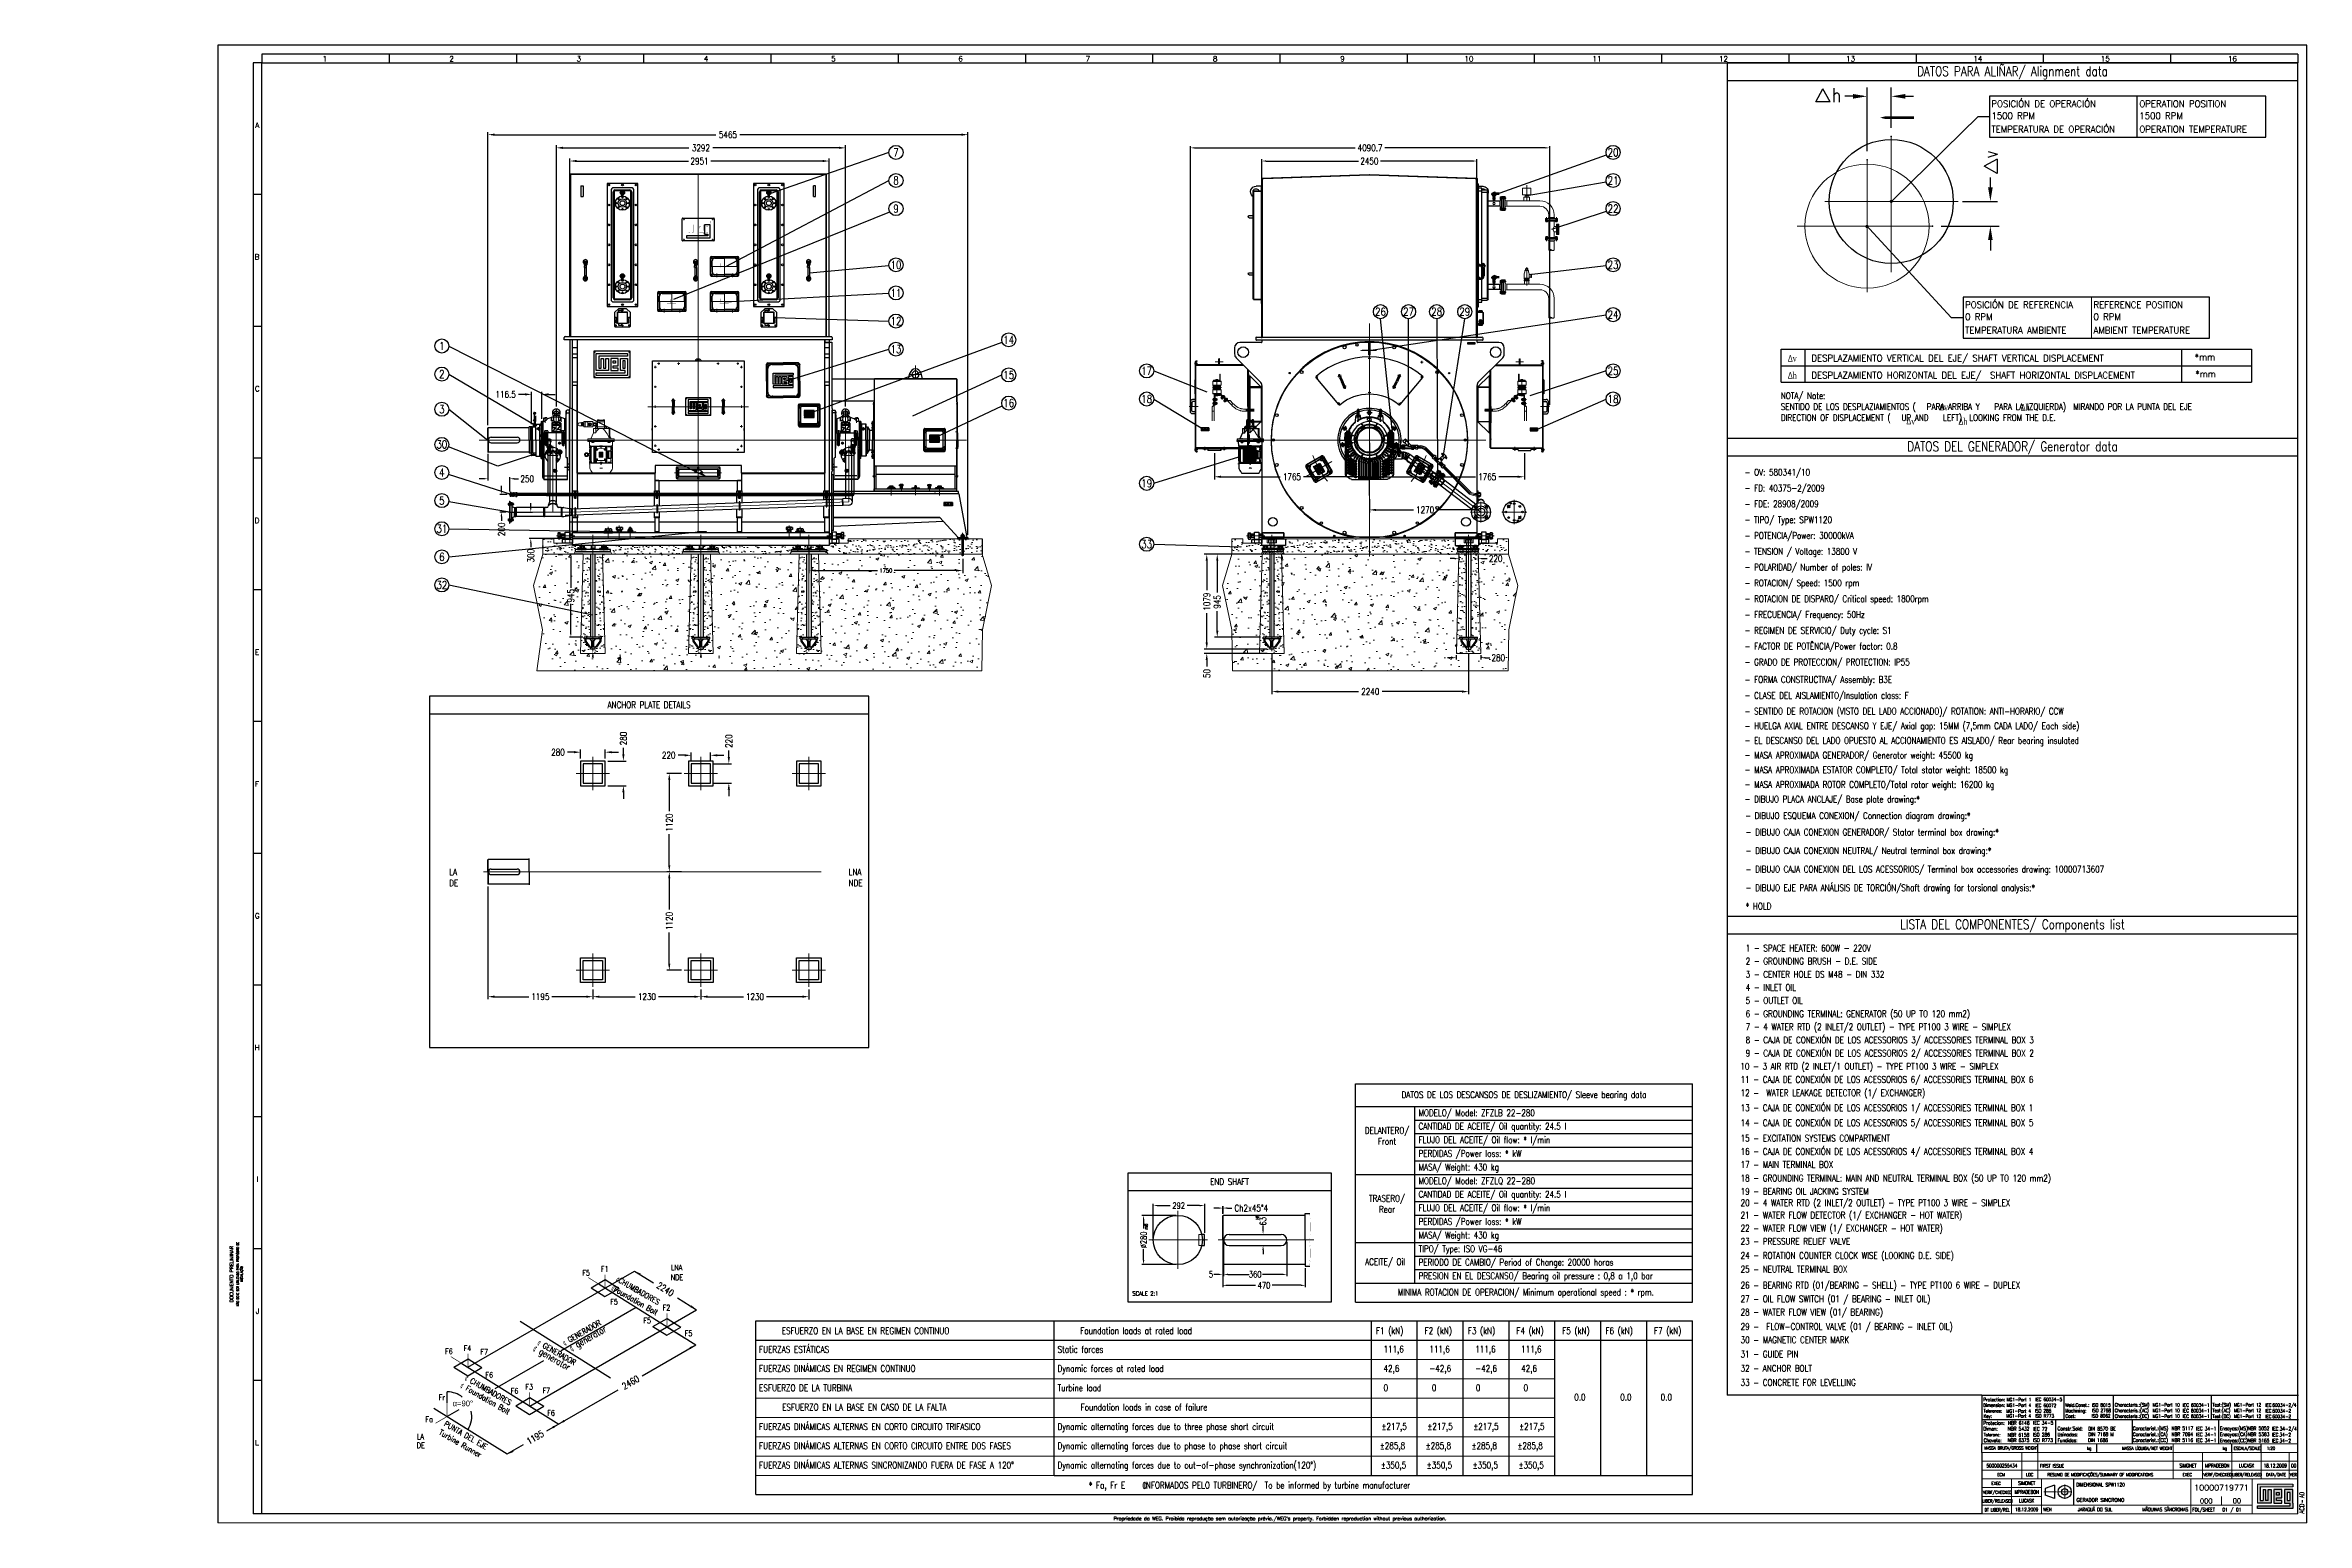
# Model space of a CAD drawing. Extents: x -25778 to -31, y 280 to 17100.
import ezdxf
from ezdxf.enums import TextEntityAlignment as Align
from ezdxf.lldxf.tags import DXFTag

# ---------------------------------------------------------------- set-up
doc = ezdxf.new("R2010")
doc.units = 0
doc.header["$LTSCALE"] = 20
doc.header["$MEASUREMENT"] = 0
doc.header["$PDSIZE"] = -5
for name, pattern in [('ACAD_ISO02W100', [15, 12, -3]), ('C_SOLID_M', [0]), ('DASHDOT', [1, 0.5, -0.25, 0, -0.25])]:
    doc.linetypes.add(name, pattern=pattern)
for name, color, linetype in [('CARCACA', 3, 'Continuous'), ('CONEXOES', 7, 'Continuous'), ('FINA', 7, 'Continuous'), ('FORMATO', 7, 'Continuous'), ('L01', 1, 'Continuous'), ('LEGENDA', 3, 'Continuous'), ('LEGENDA_LINHA_SUPERIOR', 7, 'Continuous'), ('MOTOR_ELÉTRICO_1', 7, 'Continuous'), ('SUBLISTA', 7, 'Continuous'), ('TEXTO_FINO', 7, 'Continuous'), ('TRACEAJDA', 7, 'ACAD_ISO02W100')]:
    doc.layers.add(name, color=color, linetype=linetype)
for name, color, linetype, lineweight in [('CARIMBO', 7, 'Continuous', 20), ('CC', 3, 'Continuous', 25), ('CENTRO', 7, 'CENTRO10', 13), ('CENTRO10', 7, 'CENTRO10', 13), ('CENTRO2', 7, 'CENTRO2', 13), ('CENTRO5', 7, 'CENTRO5', 13), ('CONTORNO', 3, 'Continuous', 30), ('COTA', 2, 'Continuous', 15), ('HACHURA', 2, 'Continuous', 13), ('LC', 2, 'DASHDOT', 13), ('TEXT', 2, 'Continuous', 15), ('TRACEJADA', 7, 'HIDDEN', 13), ('TRACEJADO', 7, 'TRACEJADA1', 13)]:
    doc.layers.add(name, color=color, linetype=linetype, lineweight=lineweight)
doc.styles.add('RMS000', font='romans.shx')
doc.styles.add('ROMAND', font='romand', dxfattribs={"width": 0.8, "height": 3})
doc.styles.add('ROMANS', font='romans.shx', dxfattribs={"width": 0.8, "height": 75})
doc.styles.add('ROMANT', font='romant.shx', dxfattribs={"height": 3})
tags = doc.linetypes.add('CENTER', pattern=[10.16, 6.35, -1.27, 1.27, -1.27]).pattern_tags.tags
tags[10:11] = [DXFTag(74, 4), DXFTag(75, 0), DXFTag(340, '0'), DXFTag(46, 1.0), DXFTag(50, 0.0), DXFTag(44, 0.0), DXFTag(45, 0.0)]
tags[8:9] = [DXFTag(74, 4), DXFTag(75, 0), DXFTag(340, '0'), DXFTag(46, 1.0), DXFTag(50, 0.0), DXFTag(44, 0.0), DXFTag(45, 0.0)]
tags[6:7] = [DXFTag(74, 4), DXFTag(75, 0), DXFTag(340, '0'), DXFTag(46, 1.0), DXFTag(50, 0.0), DXFTag(44, 0.0), DXFTag(45, 0.0)]
tags[4:5] = [DXFTag(74, 4), DXFTag(75, 0), DXFTag(340, '0'), DXFTag(46, 1.0), DXFTag(50, 0.0), DXFTag(44, 0.0), DXFTag(45, 0.0)]
tags = doc.linetypes.add('CENTERX2', pattern=[20.32, 12.7, -2.54, 2.54, -2.54]).pattern_tags.tags
tags[10:11] = [DXFTag(74, 4), DXFTag(75, 0), DXFTag(340, '0'), DXFTag(46, 1.0), DXFTag(50, 0.0), DXFTag(44, 0.0), DXFTag(45, 0.0)]
tags[8:9] = [DXFTag(74, 4), DXFTag(75, 0), DXFTag(340, '0'), DXFTag(46, 1.0), DXFTag(50, 0.0), DXFTag(44, 0.0), DXFTag(45, 0.0)]
tags[6:7] = [DXFTag(74, 4), DXFTag(75, 0), DXFTag(340, '0'), DXFTag(46, 1.0), DXFTag(50, 0.0), DXFTag(44, 0.0), DXFTag(45, 0.0)]
tags[4:5] = [DXFTag(74, 4), DXFTag(75, 0), DXFTag(340, '0'), DXFTag(46, 1.0), DXFTag(50, 0.0), DXFTag(44, 0.0), DXFTag(45, 0.0)]
tags = doc.linetypes.add('CENTRO10', pattern=[16.8, 10, -3, 0.8, -3]).pattern_tags.tags
tags[10:11] = [DXFTag(74, 4), DXFTag(75, 0), DXFTag(340, '0'), DXFTag(46, 1.0), DXFTag(50, 0.0), DXFTag(44, 0.0), DXFTag(45, 0.0)]
tags[8:9] = [DXFTag(74, 4), DXFTag(75, 0), DXFTag(340, '0'), DXFTag(46, 1.0), DXFTag(50, 0.0), DXFTag(44, 0.0), DXFTag(45, 0.0)]
tags[6:7] = [DXFTag(74, 4), DXFTag(75, 0), DXFTag(340, '0'), DXFTag(46, 1.0), DXFTag(50, 0.0), DXFTag(44, 0.0), DXFTag(45, 0.0)]
tags[4:5] = [DXFTag(74, 4), DXFTag(75, 0), DXFTag(340, '0'), DXFTag(46, 1.0), DXFTag(50, 0.0), DXFTag(44, 0.0), DXFTag(45, 0.0)]
tags = doc.linetypes.add('CENTRO2', pattern=[4.3, 2.5, -0.75, 0.3, -0.75]).pattern_tags.tags
tags[10:11] = [DXFTag(74, 4), DXFTag(75, 0), DXFTag(340, '0'), DXFTag(46, 1.0), DXFTag(50, 0.0), DXFTag(44, 0.0), DXFTag(45, 0.0)]
tags[8:9] = [DXFTag(74, 4), DXFTag(75, 0), DXFTag(340, '0'), DXFTag(46, 1.0), DXFTag(50, 0.0), DXFTag(44, 0.0), DXFTag(45, 0.0)]
tags[6:7] = [DXFTag(74, 4), DXFTag(75, 0), DXFTag(340, '0'), DXFTag(46, 1.0), DXFTag(50, 0.0), DXFTag(44, 0.0), DXFTag(45, 0.0)]
tags[4:5] = [DXFTag(74, 4), DXFTag(75, 0), DXFTag(340, '0'), DXFTag(46, 1.0), DXFTag(50, 0.0), DXFTag(44, 0.0), DXFTag(45, 0.0)]
tags = doc.linetypes.add('CENTRO5', pattern=[9.5, 5, -2, 0.5, -2]).pattern_tags.tags
tags[10:11] = [DXFTag(74, 4), DXFTag(75, 0), DXFTag(340, '0'), DXFTag(46, 1.0), DXFTag(50, 0.0), DXFTag(44, 0.0), DXFTag(45, 0.0)]
tags[8:9] = [DXFTag(74, 4), DXFTag(75, 0), DXFTag(340, '0'), DXFTag(46, 1.0), DXFTag(50, 0.0), DXFTag(44, 0.0), DXFTag(45, 0.0)]
tags[6:7] = [DXFTag(74, 4), DXFTag(75, 0), DXFTag(340, '0'), DXFTag(46, 1.0), DXFTag(50, 0.0), DXFTag(44, 0.0), DXFTag(45, 0.0)]
tags[4:5] = [DXFTag(74, 4), DXFTag(75, 0), DXFTag(340, '0'), DXFTag(46, 1.0), DXFTag(50, 0.0), DXFTag(44, 0.0), DXFTag(45, 0.0)]
tags = doc.linetypes.add('HIDDEN', pattern=[1.905, 1.27, -0.635]).pattern_tags.tags
tags[6:7] = [DXFTag(74, 4), DXFTag(75, 0), DXFTag(340, '0'), DXFTag(46, 1.0), DXFTag(50, 0.0), DXFTag(44, 0.0), DXFTag(45, 0.0)]
tags[4:5] = [DXFTag(74, 4), DXFTag(75, 0), DXFTag(340, '0'), DXFTag(46, 1.0), DXFTag(50, 0.0), DXFTag(44, 0.0), DXFTag(45, 0.0)]
tags = doc.linetypes.add('PHANTOM', pattern=[12.7, 6.35, -1.27, 1.27, -1.27, 1.27, -1.27]).pattern_tags.tags
tags[14:15] = [DXFTag(74, 4), DXFTag(75, 0), DXFTag(340, '0'), DXFTag(46, 1.0), DXFTag(50, 0.0), DXFTag(44, 0.0), DXFTag(45, 0.0)]
tags[12:13] = [DXFTag(74, 4), DXFTag(75, 0), DXFTag(340, '0'), DXFTag(46, 1.0), DXFTag(50, 0.0), DXFTag(44, 0.0), DXFTag(45, 0.0)]
tags[10:11] = [DXFTag(74, 4), DXFTag(75, 0), DXFTag(340, '0'), DXFTag(46, 1.0), DXFTag(50, 0.0), DXFTag(44, 0.0), DXFTag(45, 0.0)]
tags[8:9] = [DXFTag(74, 4), DXFTag(75, 0), DXFTag(340, '0'), DXFTag(46, 1.0), DXFTag(50, 0.0), DXFTag(44, 0.0), DXFTag(45, 0.0)]
tags[6:7] = [DXFTag(74, 4), DXFTag(75, 0), DXFTag(340, '0'), DXFTag(46, 1.0), DXFTag(50, 0.0), DXFTag(44, 0.0), DXFTag(45, 0.0)]
tags[4:5] = [DXFTag(74, 4), DXFTag(75, 0), DXFTag(340, '0'), DXFTag(46, 1.0), DXFTag(50, 0.0), DXFTag(44, 0.0), DXFTag(45, 0.0)]
tags = doc.linetypes.add('TRACEJADA1', pattern=[2, 1, -1]).pattern_tags.tags
tags[6:7] = [DXFTag(74, 4), DXFTag(75, 0), DXFTag(340, '0'), DXFTag(46, 1.0), DXFTag(50, 0.0), DXFTag(44, 0.0), DXFTag(45, 0.0)]
tags[4:5] = [DXFTag(74, 4), DXFTag(75, 0), DXFTag(340, '0'), DXFTag(46, 1.0), DXFTag(50, 0.0), DXFTag(44, 0.0), DXFTag(45, 0.0)]
doc.dimstyles.get("Standard").update_dxf_attribs({"dimscale": 30, "dimtxt": 75, "dimasz": 2.5, "dimexe": 1, "dimexo": 1, "dimgap": 1, "dimtad": 0, "dimrnd": 0.1, "dimdsep": 46, "dimtxsty": 'ROMANS', "dimcen": 0, "dimclrd": 256, "dimclre": 256, "dimclrt": 256, "dimadec": 0, "dimazin": 0, "dimtp": 0.1, "dimtm": 0.1, "dimtfac": 0.5, "dimtdec": 3, "dimtofl": 0, "dimtmove": 0, "dimatfit": 0, "dimfxl": 0, "dimtolj": 1, "dimarcsym": 0})
pattern_1 = [(37.5, (-6205.04, -3239.33), (-3.14967, 96.3412), [0, -76, 0, -85, 0, -81.25]), (7.5, (-6205.04, -3239.33), (88.4888, 141.1073), [0, -41, 0, -68.5, 0, -26.25]), (327.5, (-6266.54, -3239.33), (155.7071, 0.28295), [0, -25, 0, -90, 0, -117.5]), (317.5, (-6266.54, -3239.33), (150.3063, 43.8838), [0, -12.5, 0, -59, 0, -67.5])]

msp = doc.modelspace()

# ---------------------------------------------------------------- texts
at = {"style": 'ROMAND', "text_generation_flag": 6, "width": 0.8}
for s, height, rotation, p in [('F5', 62.9856, 180, (-19663.582, 3093.558, 0.11)), ('F1', 62.9856, 180, (-19451.84, 3138.368, 0.11)), ('NDE', 62.9856, 180, (-18656.209, 3043.409, 0.11)), ('LNA', 62.9856, 180, (-18655.202, 3154.182, 0.11)), ('¢Foundation Bolt', 62.9856, 150, (-19339.126, 2937.162, 0.11)), ('¢CHUMBADORES', 62.9856, 150, (-19286.479, 3036.725, 0.11)), ('F5', 62.9856, 180, (-19345.409, 2764.414, 0.11)), ('F5', 62.9856, 180, (-18968.448, 2550.885, 0.11)), ('F2', 62.9856, 180, (-18748.175, 2697.982, 0.11)), ('¢ GENERADOR', 62.9856, 150, (-20180.412, 2313.614, 0.11)), ('¢ GENERADOR', 62.9856, 210, (-19865.375, 2295.191, 0.11)), ('¢ generator', 75.58272, 210, (-19784.597, 2230.558, 0.11)), ('F5', 62.9856, 180, (-18497.292, 2404.686, 0.11)), ('F6', 62.9856, 180, (-21225.455, 2200.335, 0.11)), ('F4', 62.9856, 180, (-21013.712, 2236.621, 0.11)), ('F7', 62.9856, 180, (-20823.94, 2195.343, 0.11)), ('¢ generator', 75.58272, 150, (-20230.84, 2245.104, 0.11)), ('¢ Foundation Bolt', 62.9856, 150, (-21057.734, 1826.664, 0.11)), ('¢ CHUMBADORES', 62.9856, 150, (-21007.605, 1912.134, 0.11)), ('F6', 62.9856, 180, (-20766.541, 1930.858, 0.11)), ('F6', 62.9856, 180, (-20477.425, 1750.153, 0.11)), ('F3', 62.9856, 180, (-20310.048, 1796.234, 0.11)), ('F7', 62.9856, 180, (-20115.461, 1754.613, 0.11)), ('Fr', 62.9856, 180, (-21297.574, 1676.784, 0.11)), ('F6', 62.9856, 180, (-20062.877, 1498.995, 0.11)), ('LA', 62.9856, 180, (-21546.334, 1229.363, 0.11)), ('Fa', 62.9856, 180, (-21448.34, 1426.993, 0.11)), ('Turbine Runner', 62.9856, 150, (-21302.154, 1291.108, 0.11)), ('PUNTA DEL EJE', 62.9856, 150, (-21243.465, 1387.151, 0.11)), ('DE', 62.9856, 180, (-21547.756, 1129.872, 0.11))]:
    msp.add_text(s, height=height, rotation=rotation, dxfattribs=at).set_placement(p)
at = {"linetype": 'ByBlock', "char_height": 70, "attachment_point": 5, "style": 'ROMANS'}
for s, insert in [('292', (-12874.351, 3891.2)), ('\\A1;5', (-12505.605, 3107.73)), ('\\A1;360', (-12002.805, 3107.73)), ('\\A1;470', (-11902.805, 2983.288))]:
    msp.add_mtext(s, dxfattribs=dict(at, insert=insert))
at = {"linetype": 'ByBlock', "attachment_point": 5, "style": 'ROMANS'}
for s, insert, char_height, rotation in [('\\A1;63', (-11913.322, 3712.894), 70, 90), ('\\A1;∅280', (-13273.55, 3499.723, 0.11), 70, 90), ('2240', (-18717.999, 2939.295, 0.11), 75.0037, 328), ('2460', (-19113.988, 1878.198, 0.11), 75.0037, 30), ('1195', (-20200.228, 1252.812, 0.11), 75.0037, 30)]:
    msp.add_mtext(s, dxfattribs=dict(at, insert=insert, char_height=char_height, rotation=rotation))
at = {"insert": (-21139.734, 1671.495, 0.11), "char_height": 65, "width": 375, "attachment_point": 1}
msp.add_mtext('\\Fgreekc.shx;a=90°', dxfattribs=at)
at = {"color": 0, "linetype": 'ByBlock', "insert": (-13256.823, 715.074), "char_height": 104.13021, "attachment_point": 5, "style": 'ROMANS'}
msp.add_mtext('\\Fgreekc.shx;a', dxfattribs=at)
at = {"layer": 'CONTORNO', "style": 'ROMANS', "width": 0.8}
for s, height, p in [('DATOS PARA ALIÑAR/ Alignment data', 108.26957, (-3380.983, 16800.329)), ('DATOS DEL GENERADOR/ Generator data', 108.26957, (-3380.983, 12526.177)), ('LISTA DEL COMPONENTES/ Components list', 108.26957, (-3380.983, 7085.197)), ('DATOS DE LOS DESCANSOS DE DESLIZAMIENTO/ Sleeve bearing data', 74.9952, (-8942.219, 5148.096)), ('END SHAFT', 74.9952, (-12295.017, 4163.555))]:
    msp.add_text(s, height=height, dxfattribs=at).set_placement(p, align=Align.MIDDLE)
for s, p in [('ESFUERZO EN LA BASE EN REGIMEN CONTINUO', (-17392.547, 2429.108)), ('Foundation loads at rated load', (-13994.177, 2429.108)), ('F1 (kN)', (-10627.05, 2429.108)), ('F2 (kN)', (-10074.27, 2429.108)), ('F3 (kN)', (-9582.274, 2429.108)), ('F4 (kN)', (-9029.494, 2429.108)), ('F5 (kN)', (-8507.106, 2429.108)), ('F6 (kN)', (-8015.11, 2429.108)), ('F7 (kN)', (-7462.329, 2429.108)), ('ESFUERZO EN LA BASE EN CASO DE LA FALTA', (-17387.958, 1558.309)), ('Foundation loads in case of failure', (-13989.587, 1558.309)), ('* Fa, Fr E    INFORMADOS PELO TURBINERO/  To be informed by turbine manufacturer', (-13897.291, 669.781))]:
    msp.add_text(s, height=75.079, dxfattribs=at).set_placement(p)
at = {"layer": 'CONTORNO', "ltscale": 5, "insert": (-5385.927, 16531.822), "char_height": 158.795, "attachment_point": 5, "style": 'ROMANS'}
msp.add_mtext('h', dxfattribs=at)
at = {"layer": 'CONTORNO', "ltscale": 5, "insert": (-3632.964, 15858.745), "char_height": 158.7954, "attachment_point": 5, "rotation": 90, "style": 'ROMANS'}
msp.add_mtext('\\A1;v', dxfattribs=at)
at = {"layer": 'COTA', "style": 'ROMANS', "width": 0.8}
for s, height, p in [('2 - GROUNDING BRUSH - D.E. SIDE', 75, (-6418.655, 6635.756, -0.22)), ('1 - SPACE HEATER: 600W - 220V', 75, (-6418.655, 6785.256, -0.22)), ('3 - CENTER HOLE DS M48 - DIN 332', 75, (-6418.655, 6486.256, -0.22)), ('4 - INLET OIL', 75, (-6418.655, 6336.756, -0.22)), ('5 - OUTLET OIL', 75, (-6418.655, 6187.256, -0.22)), ('7 - 4 WATER RTD (2 INLET/2 OUTLET) - TYPE PT100 3 WIRE - SIMPLEX', 75, (-6418.655, 5888.256, -0.22)), ('6 - GROUNDING TERMINAL: GENERATOR (50 UP TO 120 mm2) ', 75, (-6418.655, 6037.756, -0.22)), ('8 - CAJA DE CONEXIÓN DE LOS ACESSORIOS 3/ ACCESSORIES TERMINAL BOX 3', 75, (-6418.655, 5738.756, -0.22)), ('9 - CAJA DE CONEXIÓN DE LOS ACESSORIOS 2/ ACCESSORIES TERMINAL BOX 2', 75, (-6418.655, 5589.256, -0.22)), ('10 - 3 AIR RTD (2 INLET/1 OUTLET) - TYPE PT100 3 WIRE - SIMPLEX', 75, (-6478.834, 5438.885, -0.22)), ('11 - CAJA DE CONEXIÓN DE LOS ACESSORIOS 6/ ACCESSORIES TERMINAL BOX 6', 75, (-6476.254, 5289.168, -0.22)), ('12 -  WATER LEAKAGE DETECTOR (1/ EXCHANGER)', 75, (-6476.254, 5136.364, -0.22)), ('MODELO/ Model: ZFZLB 22-280', 74.9952, (-10143.101, 4908.655)), ('13 - CAJA DE CONEXIÓN DE LOS ACESSORIOS 1/ ACCESSORIES TERMINAL BOX 1', 75, (-6476.254, 4966.999, -0.22)), ('14 - CAJA DE CONEXIÓN DE LOS ACESSORIOS 5/ ACCESSORIES TERMINAL BOX 5', 75, (-6476.254, 4796.786, -0.22)), ('CANTIDAD DE ACEITE/ Oil quantity: 24.5 l', 74.9952, (-10143.101, 4756.312)), ('FLUJO DEL ACEITE/ Oil flow: * l/min', 74.9952, (-10143.101, 4601.469)), ('15 - EXCITATION SYSTEMS COMPARTMENT', 75, (-6476.254, 4619.857, -0.22)), ('PERDIDAS /Power loss: * kW', 74.9952, (-10143.101, 4446.627)), ('MASA/ Weight: 430 kg', 74.9952, (-10143.101, 4291.784)), ('16 - CAJA DE CONEXIÓN DE LOS ACESSORIOS 4/ ACCESSORIES TERMINAL BOX 4', 75, (-6476.254, 4470.357, -0.22)), ('17 - MAIN TERMINAL BOX', 75, (-6476.254, 4320.857, -0.22)), ('MODELO/ Model: ZFZLQ 22-280', 74.9952, (-10143.101, 4134.442)), ('18 - GROUNDING TERMINAL: MAIN AND NEUTRAL TERMINAL BOX (50 UP TO 120 mm2) ', 75, (-6476.254, 4166.196, -0.22)), ('CANTIDAD DE ACEITE/ Oil quantity: 24.5 l', 74.9952, (-10143.101, 3982.099)), ('FLUJO DEL ACEITE/ Oil flow: * l/min', 74.9952, (-10143.101, 3827.257)), ('20 - 4 WATER RTD (2 INLET/2 OUTLET) - TYPE PT100 3 WIRE - SIMPLEX', 75, (-6476.254, 3885.641, -0.22)), ('19 - BEARING OIL JACKING SYSTEM', 75, (-6476.254, 4015.425, -0.22)), ('PERDIDAS /Power loss: * kW', 74.9952, (-10143.101, 3672.414)), ('MASA/ Weight: 430 kg', 74.9952, (-10143.101, 3517.572)), ('21 - WATER FLOW DETECTOR (1/ EXCHANGER - HOT WATER)', 75, (-6476.254, 3745.411, -0.22)), ('22 - WATER FLOW VIEW (1/ EXCHANGER - HOT WATER)', 75, (-6476.254, 3595.911, -0.22)), ('TIPO/ Type: ISO VG-46', 74.9952, (-10143.101, 3361.896)), ('23 - PRESSURE RELIEF VALVE', 75, (-6476.254, 3446.411, -0.22)), ('24 - ROTATION COUNTER CLOCK WISE (LOOKING D.E. SIDE)', 75, (-6476.254, 3285.497, -0.22)), ('PERIODO DE CAMBIO/ Period of Change: 20000 horas', 74.9952, (-10143.101, 3208.72)), ('PRESION EN EL DESCANSO/ Bearing oil pressure : 0,8 a 1,0 bar', 74.9952, (-10143.101, 3053.878)), ('25 - NEUTRAL TERMINAL BOX ', 75, (-6476.254, 3128.976, -0.22)), ('26 - BEARING RTD (01/BEARING - SHELL) - TYPE PT100 6 WIRE - DUPLEX ', 75, (-6476.254, 2947.276, -0.22)), ('27 - OIL FLOW SWITCH (01 / BEARING - INLET OIL)', 75, (-6476.254, 2790.756, -0.22)), ('28 - WATER FLOW VIEW (01/ BEARING)', 75, (-6476.254, 2641.608, -0.22)), ('29 -  FLOW-CONTROL VALVE (01 / BEARING - INLET OIL)', 75, (-6476.254, 2476.74, -0.22)), ('30 - MAGNETIC CENTER MARK', 75, (-6476.254, 2324.828, -0.22)), ('FUERZAS ESTÁTICAS', 75.079, (-17651.108, 2216.352)), ('FUERZAS DINÁMICAS EN REGIMEN CONTINUO', 75.079, (-17651.108, 1998.141)), ('Static forces', 75.079, (-14252.737, 2216.352)), ('Dynamic forces at rated load', 75.079, (-14252.737, 1998.141)), ('42,6', 75.079, (-10541.865, 1999.379)), ('111,6', 75.079, (-10541.865, 2219.295)), ('-42,6', 75.079, (-10019.477, 1999.379)), ('111,6', 75.079, (-10019.477, 2219.295)), ('-42,6', 75.079, (-9497.089, 1999.379)), ('111,6', 75.079, (-9497.089, 2219.295)), ('42,6', 75.079, (-8974.701, 1999.379)), ('111,6', 75.079, (-8974.701, 2219.295)), ('31 - GUIDE PIN ', 75, (-6476.254, 2162.804, -0.22)), ('32 - ANCHOR BOLT', 75, (-6476.254, 2000.78, -0.22)), ('ESFUERZO DE LA TURBINA', 75.079, (-17651.108, 1778.225)), ('Turbine load', 75.079, (-14252.737, 1778.225)), ('0', 75.079, (-10541.865, 1779.463)), ('0', 75.079, (-9992.55, 1779.463)), ('0', 75.079, (-9491.516, 1779.463)), ('0', 75.079, (-8947.65, 1779.463)), ('33 - CONCRETE FOR LEVELLING', 75, (-6476.254, 1838.757, -0.22)), ('0.0', 75.079, (-8370.486, 1671.335)), ('0.0', 75.079, (-7847.158, 1671.335)), ('0.0', 75.079, (-7386.319, 1671.335)), ('FUERZAS DINÁMICAS ALTERNAS EN CORTO CIRCUITO TRIFASICO', 75.079, (-17651.108, 1336.688)), ('Dynamic alternating forces due to three phase short circuit', 75.079, (-14252.737, 1336.688)), ('%%p217,5', 75.079, (-10564.907, 1339.631)), ('%%p217,5', 75.079, (-10042.519, 1339.631)), ('%%p217,5', 75.079, (-9520.131, 1339.631)), ('%%p217,5', 75.079, (-8997.743, 1339.631)), ('FUERZAS DINÁMICAS ALTERNAS EN CORTO CIRCUITO ENTRE DOS FASES', 75.079, (-17651.108, 1118.477)), ('Dynamic alternating forces due to phase to phase short circuit', 75.079, (-14252.737, 1118.477)), ('%%p285,8', 75.079, (-10584.064, 1119.715)), ('%%p285,8', 75.079, (-10061.676, 1119.715)), ('%%p285,8', 75.079, (-9539.288, 1119.715)), ('%%p285,8', 75.079, (-9016.899, 1119.715)), ('FUERZAS DINÁMICAS ALTERNAS SINCRONIZANDO FUERA DE FASE A 120%%D', 75.079, (-17651.108, 898.562)), ('Dynamic alternating forces due to out-of-phase synchronization(120%%d)', 75.079, (-14252.737, 898.562)), ('%%p350,5', 75.079, (-10572.099, 899.8)), ('%%p350,5', 75.079, (-10049.711, 899.8)), ('%%p350,5', 75.079, (-9527.322, 899.8)), ('%%p350,5', 75.079, (-9004.934, 899.8))]:
    msp.add_text(s, height=height, dxfattribs=at).set_placement(p)
msp.add_text(' MINIMA ROTACION DE OPERACION/ Minimum operational speed : * rpm.', height=74.9952, dxfattribs=at).set_placement((-8942.219, 2899.979), align=Align.MIDDLE)
at = {"layer": 'COTA', "style": 'ROMANS'}
for insert, char_height, attachment_point in [((-5964.395, 15089.943), 39.0016, 6), ((-1793.378, 9820.754), 32.5013, 4), ((-6422.111, 4917.75), 32.5013, 4)]:
    msp.add_mtext('\\A1;', dxfattribs=dict(at, insert=insert, char_height=char_height, attachment_point=attachment_point))
at = {"layer": 'COTA', "char_height": 75, "style": 'ROMANS'}
for s, insert, width, attachment_point in [('- OV: 580341/10', (-6430.983, 12276.177), 6450, 1), ('- FD: 40375-2/2009', (-6430.983, 12096.177), 6450, 1), ('- FDE: 28908/2009', (-6430.983, 11916.177), 6450, 1), ('- TIPO/ Type: SPW1120 ', (-6430.983, 11736.177), 6450, 1), ('- POTENCIA/Power: 30000kVA', (-6430.983, 11556.177), 6450, 1), ('- TENSION / Voltage: 13800 V', (-6430.983, 11376.177), 6450, 1), ('- POLARIDAD/ Number of poles: IV', (-6430.983, 11196.177), 6450, 1), ('- ROTACION/ Speed: 1500 rpm', (-6430.983, 11016.177), 6450, 1), ('- ROTACION DE DISPARO/ Critical speed: 1800rpm', (-6430.983, 10836.177), 6450, 1), ('- FRECUENCIA/ Frequency: 50Hz', (-6430.983, 10656.177), 6450, 1), ('- REGIMEN DE SERVICIO/ Duty cycle: S1', (-6430.983, 10476.177), 6450, 1), ('- FACTOR DE POTÊNCIA/Power factor: 0.8', (-6430.983, 10296.177), 6450, 1), ('- GRADO DE PROTECCION/ PROTECTION: IP55', (-6430.983, 10116.177), 6450, 1), ('- FORMA CONSTRUCTIVA/ Assembly: B3E', (-6430.983, 9916.177), 6450, 1), ('ANCHOR PLATE DETAILS', (-18903.323, 9590.753, 0.11), 2728.02, 5), ('- CLASE DEL AISLAMIENTO/Insulation class: F ', (-6430.983, 9736.177), 6450, 1), ('- SENTIDO DE ROTACION (VISTO DEL LADO ACCIONADO)/ ROTATION: ANTI-HORARIO/ CCW', (-6430.983, 9556.338), 6450, 1), ('- HUELGA AXIAL ENTRE DESCANSO Y EJE/ Axial gap: 15MM (7,5mm CADA LADO/ Each side)', (-6430.983, 9389.519), 6471.305, 1), ('- EL DESCANSO DEL LADO OPUESTO AL ACCIONAMIENTO ES AISLADO/ Rear bearing insulated', (-6430.983, 9222.701), 6492.61, 1), ('- MASA APROXIMADA GENERADOR/ Generator weight: 45500 kg', (-6430.983, 9055.883), 6513.915, 1), ('- MASA APROXIMADA ESTATOR COMPLETO/ Total stator weight: 18500 kg', (-6430.983, 8889.064), 6513.915, 1), ('- MASA APROXIMADA ROTOR COMPLETO/Total rotor weight: 16200 kg', (-6430.983, 8722.246), 6513.915, 1), ('- DIBUJO PLACA ANCLAJE/ Base plate drawing:*', (-6430.983, 8555.428), 6513.915, 1), ('- DIBUJO ESQUEMA CONEXION/ Connection diagram drawing:* ', (-6424.819, 8367.536, -0.11), 6513.915, 1), ('- DIBUJO CAJA CONEXION GENERADOR/ Stator terminal box drawing:*', (-6418.655, 8179.644, -0.22), 6513.915, 1), ('- DIBUJO CAJA CONEXION NEUTRAL/ Neutral terminal box drawing:*', (-6418.655, 7968.737, -0.22), 6546.629, 1), ('LA\\PDE', (-21179.258, 7726.027, 0.11), 157.17, 1), ('LNA\\PNDE', (-16631.839, 7726.027, 0.11), 157.17, 1), ('- DIBUJO CAJA CONEXION DEL LOS ACESSORIOS/ Terminal box accessories drawing: 10000713607', (-6418.655, 7757.829, -0.22), 6546.629, 1), ('- DIBUJO EJE PARA ANÁLISIS DE TORCIÓN/Shaft drawing for torsional analysis:*', (-6418.655, 7546.921, -0.22), 5123.702, 1), ('* HOLD', (-6418.655, 7336.014, -0.22), 5123.702, 1), ('DELANTERO/ Front', (-10502.094, 4684.734), 576.202, 5), ('TRASERO/ Rear', (-10502.094, 3910.521), 576.202, 5), ('ACEITE/ Oil', (-10523.59, 3239.073), 576.202, 5)]:
    msp.add_mtext(s, dxfattribs=dict(at, insert=insert, width=width, attachment_point=attachment_point))
at = {"layer": 'FINA', "color": 1, "style": 'RMS000', "width": 0.95}
for p in [(-1305.811, 13513.138), (-1298.313, 13322.009)]:
    msp.add_text('*mm', height=75.0308, dxfattribs=at).set_placement(p)
at = {"layer": 'SUBLISTA', "char_height": 90, "width": 81.134, "attachment_point": 5, "style": 'ROMANS'}
for s, insert in [('7', (-16092.221, 15880.416, 0.11)), ('20', (-7928.737, 15880.416, 0.11)), ('8', (-16092.221, 15560.416, 0.11)), ('21', (-7928.737, 15560.416, 0.11)), ('9', (-16092.221, 15240.416, 0.11)), ('22', (-7928.737, 15240.416, 0.11)), ('10', (-16092.221, 14600.416, 0.11)), ('23', (-7928.737, 14600.416, 0.11)), ('11', (-16092.221, 14280.416, 0.11)), ('12', (-16092.221, 13960.416, 0.11)), ('26', (-10576.704, 14067.016, 0.11)), ('27', (-10256.704, 14067.016, 0.11)), ('28', (-9936.704, 14067.016, 0.11)), ('29', (-9616.704, 14067.016, 0.11)), ('24', (-7928.737, 14033.102, 0.11)), ('1', (-21262.529, 13676.183, 0.11)), ('13', (-16092.221, 13640.416, 0.11)), ('14', (-14808.999, 13746.704, 0.11)), ('2', (-21262.529, 13356.183, 0.11)), ('15', (-14808.999, 13346.704, 0.11)), ('17', (-13238.217, 13393.102, 0.11)), ('25', (-7928.737, 13393.102, 0.11)), ('3', (-21262.529, 12956.183, 0.11)), ('16', (-14808.999, 13026.704, 0.11)), ('18', (-13238.217, 13073.102, 0.11)), ('18', (-7928.737, 13073.102, 0.11)), ('30', (-21262.529, 12556.183, 0.11)), ('4', (-21262.529, 12236.183, 0.11)), ('19', (-13238.217, 12113.102, 0.11)), ('5', (-21262.529, 11916.183, 0.11)), ('31', (-21262.529, 11596.183, 0.11)), ('33', (-13238.217, 11420.162, 0.11)), ('6', (-21262.529, 11276.183, 0.11)), ('32', (-21262.529, 10956.183, 0.11))]:
    msp.add_mtext(s, dxfattribs=dict(at, insert=insert))
at = {"layer": 'SUBLISTA', "char_height": 35, "width": 50.275, "attachment_point": 1, "rotation": 90, "style": 'ROMANS'}
for s, insert in [('m6', (-13261.667, 3618.086, 0.11)), ('N9', (-11996.911, 3730.326, 0.11))]:
    msp.add_mtext(s, dxfattribs=dict(at, insert=insert))
at = {"layer": 'TEXT', "style": 'ROMANS', "width": 0.95}
for s, p in [('POSICIÓN DE OPERACIÓN', (-3621.21, 16396.544)), ('1500 RPM', (-3621.21, 16260.226)), ('OPERATION POSITION', (-1937.272, 16396.544)), ('1500 RPM', (-1937.272, 16260.226)), ('TEMPERATURA DE OPERACIÓN', (-3621.21, 16106.319)), ('OPERATION TEMPERATURE', (-1937.272, 16106.319)), ('POSICIÓN DE REFERENCIA', (-3920.454, 14108.494)), ('REFERENCE POSITION', (-2459.219, 14108.494)), ('0 RPM', (-3920.454, 13972.177)), ('0 RPM', (-2459.219, 13972.177)), ('TEMPERATURA AMBIENTE', (-3920.454, 13818.27)), ('AMBIENT TEMPERATURE', (-2459.219, 13818.27)), ('DESPLAZAMIENTO VERTICAL DEL EJE/ SHAFT VERTICAL DISPLACEMENT', (-5670.509, 13501.563)), ('DESPLAZAMIENTO HORIZONTAL DEL EJE/  SHAFT HORIZONTAL DISPLACEMENT', (-5670.509, 13306.444))]:
    msp.add_text(s, height=75, dxfattribs=at).set_placement(p)
at = {"layer": 'TEXT', "attachment_point": 1, "style": 'ROMANS'}
for s, insert, char_height, width in [('{\\fSymbol|b0|i0|c2|p18;D\\fTimes New Roman|b0|i0|c0|p18;v}', (-5938.45, 13572.361), 75, 5751.51043), ('NOTA/ Note:\\PSENTIDO DE LOS DESPLAZIAMIENTOS (   PARA ARRIBA Y    PARA LA IZQUIERDA)  MIRANDO POR LA PUNTA DEL EJE\\PDIRECTION OF DISPLACEMENT (   UP AND    LEFT)  LOOKING FROM THE D.E.', (-6018.472, 13148.225), 75, 5751.51), ('{\\fSymbol|b0|i0|c2|p18;D\\fTimes New Roman|b0|i0|c0|p18;h}', (-5938.45, 13379.395), 75, 5751.51043), ('{\\fSymbol|b0|i0|c2|p18;D\\fTimes New Roman|b0|i0|c0|p18;v}', (-4216.589, 13017.779), 75, 6155.60428), ('{\\fSymbol|b0|i0|c2|p18;D\\fTimes New Roman|b0|i0|c0|p18;h}', (-3287.622, 13014.56), 75, 6155.60428), ('{\\fSymbol|b0|i0|c2|p18;D\\fTimes New Roman|b0|i0|c0|p18;v}', (-4589.624, 12857.983), 75, 6155.60428), ('{\\fSymbol|b0|i0|c2|p18;D\\fTimes New Roman|b0|i0|c0|p18;h}', (-3995.805, 12854.764), 75, 6155.60428), ('SCALE 2:1', (-13399.744, 2914.292, 0.11), 48, 468.19701)]:
    msp.add_mtext(s, dxfattribs=dict(at, insert=insert, char_height=char_height, width=width))

# ---------------------------------------------------------------- blocks, each defined once
blk = doc.blocks.new('A$C09581A3B')
at = {"layer": 'CENTRO'}
for p, q in [((0, 84), (529, 84)), ((2, 84), (534, 84)), ((23, 141), (38, 141)), ((23, 27), (38, 27)), ((36, 141), (24, 141)), ((36, 27), (24, 27)), ((30, 133), (30, 148)), ((30, 147), (30, 135)), ((30, 19), (30, 34)), ((30, 33), (30, 21)), ((263, 141), (278, 141)), ((263, 27), (278, 27)), ((276, 141), (264, 141)), ((276, 27), (264, 27)), ((270, 0), (270, 162)), ((270, 133), (270, 148)), ((270, 147), (270, 135)), ((270, 19), (270, 34)), ((270, 33), (270, 21)), ((503, 141), (518, 141)), ((503, 27), (518, 27)), ((516, 141), (504, 141)), ((516, 27), (504, 27)), ((510, 133), (510, 148)), ((510, 147), (510, 135)), ((510, 19), (510, 34)), ((510, 33), (510, 21))]:
    blk.add_line(p, q, dxfattribs=at)
at = {"layer": 'CONTORNO'}
for p, q in [((20, 141), (20, 27)), ((510, 151), (30, 151)), ((30, 17), (510, 17)), ((36, 47), (36, 121)), ((46, 131), (490, 131)), ((490, 37), (46, 37)), ((49, 55), (49, 112)), ((478, 122), (59, 122)), ((478, 45), (59, 45)), ((253, 98), (229, 119)), ((229, 119), (292, 119)), ((353, 48), (233, 98)), ((233, 98), (253, 98)), ((292, 119), (323, 88)), ((292, 88), (353, 48)), ((323, 88), (292, 88)), ((492, 55), (492, 112)), ((500, 121), (500, 47)), ((520, 27), (520, 141))]:
    blk.add_line(p, q, dxfattribs=at)
for centre, radius in [((30, 141), 4.5), ((30, 27), 4.5), ((30, 141), 2.75), ((30, 27), 2.75), ((270, 141), 4.5), ((270, 27), 4.5), ((270, 141), 2.75), ((270, 27), 2.75), ((510, 141), 4.5), ((510, 27), 4.5), ((510, 141), 2.75), ((510, 27), 2.75)]:
    blk.add_circle(centre, radius, dxfattribs=at)
for centre, start, end in [((30, 141), 90, 180), ((30, 27), 180, 270), ((46, 121), 90, 180), ((46, 47), 180, 270), ((59, 112), 90, 180), ((59, 55), 180, 270), ((482, 112), 0, 90), ((482, 55), 270, 0), ((490, 121), 0, 90), ((490, 47), 270, 0), ((510, 141), 0, 90), ((510, 27), 270, 0)]:
    blk.add_arc(centre, 10, start, end, dxfattribs=at)
at = {"layer": 'FINA'}
for centre in [(30, 141), (30, 27), (270, 141), (270, 27), (510, 141), (510, 27)]:
    blk.add_arc(centre, 4, 90, 0, dxfattribs=at)
blk = doc.blocks.new('*D18')
at = {"linetype": 'ByBlock'}
for p, q in [((-11943, 11306), (-12465, 11306)), ((-12435, 11231), (-12435, 10871)), ((-12435, 10436), (-12435, 10656)), ((-11943, 10361), (-12465, 10361))]:
    blk.add_line(p, q, dxfattribs=at)
for points in [[(-12447, 11231), (-12422, 11231), (-12435, 11306)], [(-12447, 10436), (-12422, 10436), (-12435, 10361)]]:
    blk.add_solid(points, dxfattribs=at)
at = {"layer": 'DEFPOINTS', "color": 0, "linetype": 'ByBlock'}
for p in [(-12435, 11306), (-11913, 11306, -2), (-11913, 10361)]:
    blk.add_point(p, dxfattribs=at)
at = {"linetype": 'ByBlock', "insert": (-12435, 10763), "char_height": 75, "attachment_point": 5, "rotation": 90, "style": 'ROMANS'}
blk.add_mtext('\\A1;945', dxfattribs=at)
blk = doc.blocks.new('*X8')
at = {"color": 0}
for p, q in [((-131, 309), (-130, 310)), ((-131, 309), (-130, 310)), ((-131, 309), (-130, 310)), ((-131, 309), (-130, 310)), ((-131, 309), (-130, 310)), ((-131, 310), (-131, 310)), ((-131, 310), (-131, 310)), ((-131, 310), (-131, 310)), ((-131, 310), (-131, 310)), ((-131, 310), (-131, 310)), ((-131, 307), (-129, 309)), ((-131, 307), (-129, 309)), ((-131, 307), (-129, 309)), ((-131, 307), (-129, 309)), ((-131, 307), (-129, 309)), ((-131, 308), (-130, 309)), ((-131, 308), (-130, 309)), ((-131, 308), (-130, 309)), ((-131, 308), (-130, 309)), ((-131, 308), (-130, 309)), ((-131, 309), (-130, 309)), ((-131, 306), (-129, 308)), ((-131, 307), (-129, 308)), ((-103, 308), (-101, 310)), ((-103, 308), (-101, 310)), ((-103, 308), (-101, 310)), ((-103, 308), (-101, 310)), ((-103, 308), (-101, 310)), ((-102, 308), (-101, 309)), ((-102, 308), (-101, 309)), ((-102, 308), (-101, 309)), ((-102, 308), (-101, 309)), ((-102, 308), (-101, 309)), ((-102, 307), (-101, 308)), ((-102, 307), (-101, 308)), ((-102, 307), (-101, 308)), ((-102, 307), (-101, 308)), ((-102, 307), (-101, 308)), ((-102, 307), (-101, 308)), ((-101, 307), (-101, 307)), ((-101, 307), (-101, 307)), ((-101, 307), (-101, 307)), ((-101, 307), (-101, 307)), ((-101, 307), (-101, 307)), ((-101, 306), (-101, 307)), ((-101, 306), (-101, 306))]:
    blk.add_line(p, q, dxfattribs=at)
blk = doc.blocks.new('A$C11B651B2')
at = {"layer": 'CENTRO5', "ltscale": 0.5}
for p, q in [((40, 66, -2), (40, 0, -2)), ((210, 66, -2), (210, 0, -2))]:
    blk.add_line(p, q, dxfattribs=at)
at = {"layer": 'CONTORNO'}
for p, q in [((250, 23, -2), (0, 23, -2)), ((0, 23, -2), (0, 10, -2)), ((250, 10, -2), (0, 10, -2)), ((15, 48, -2), (15, 30, -2)), ((59, 51, -2), (21, 51, -2)), ((21, 27, -2), (59, 27, -2)), ((27, 56, -2), (25, 54, -2)), ((25, 51, -2), (25, 54, -2)), ((25, 54, -2), (55, 54, -2)), ((25, 23, -2), (25, 27, -2)), ((27, 51, -2), (27, 56, -2)), ((27, 56, -2), (53, 56, -2)), ((27, 48, -2), (27, 30, -2)), ((27, 23, -2), (27, 27, -2)), ((53, 51, -2), (53, 56, -2)), ((55, 54, -2), (53, 56, -2)), ((53, 48, -2), (53, 30, -2)), ((53, 23, -2), (53, 27, -2)), ((55, 51, -2), (55, 54, -2)), ((55, 23, -2), (55, 27, -2)), ((66, 48, -2), (66, 30, -2)), ((185, 48, -2), (185, 30, -2)), ((191, 51, -2), (229, 51, -2)), ((229, 27, -2), (191, 27, -2)), ((195, 54, -2), (197, 56, -2)), ((195, 51, -2), (195, 54, -2)), ((225, 54, -2), (195, 54, -2)), ((195, 23, -2), (195, 27, -2)), ((197, 51, -2), (197, 56, -2)), ((223, 56, -2), (197, 56, -2)), ((197, 48, -2), (197, 30, -2)), ((197, 23, -2), (197, 27, -2)), ((223, 51, -2), (223, 56, -2)), ((223, 56, -2), (225, 54, -2)), ((223, 48, -2), (223, 30, -2)), ((223, 23, -2), (223, 27, -2)), ((225, 51, -2), (225, 54, -2)), ((225, 23, -2), (225, 27, -2)), ((236, 48, -2), (236, 30, -2)), ((250, 23, -2), (250, 10, -2))]:
    blk.add_line(p, q, dxfattribs=at)
for centre, radius, start, end in [((21, 42, -2), 8.27, 39.5978, 140.4022), ((21, 35, -2), 8.27, 219.5978, 320.4022), ((40, 22, -2), 28.6, 63.519, 116.481), ((40, 55, -2), 28.6, 243.519, 296.481), ((59, 42, -2), 8.27, 39.5978, 140.4022), ((59, 35, -2), 8.27, 219.5978, 320.4022), ((191, 42, -2), 8.27, 39.5978, 140.4022), ((191, 35, -2), 8.27, 219.5978, 320.4022), ((210, 22, -2), 28.6, 63.519, 116.481), ((210, 55, -2), 28.6, 243.519, 296.481), ((229, 42, -2), 8.27, 39.5978, 140.4022), ((229, 35, -2), 8.27, 219.5978, 320.4022)]:
    blk.add_arc(centre, radius, start, end, dxfattribs=at)
at = {"layer": 'TRACEJADA', "ltscale": 0.5}
for p, q in [((25, 10, -2), (25, 23, -2)), ((25, 15, -2), (55, 15, -2)), ((27, 13, -2), (25, 15, -2)), ((27, 13, -2), (25, 11, -2)), ((27, 13, -2), (27, 23, -2)), ((27, 13, -2), (53, 13, -2)), ((53, 13, -2), (53, 23, -2)), ((55, 15, -2), (53, 13, -2)), ((55, 11, -2), (53, 13, -2)), ((55, 10, -2), (55, 23, -2)), ((195, 10, -2), (195, 23, -2)), ((195, 15, -2), (197, 13, -2)), ((225, 15, -2), (195, 15, -2)), ((195, 11, -2), (197, 13, -2)), ((197, 13, -2), (197, 23, -2)), ((223, 13, -2), (197, 13, -2)), ((223, 13, -2), (223, 23, -2)), ((223, 13, -2), (225, 15, -2)), ((223, 13, -2), (225, 11, -2)), ((225, 10, -2), (225, 23, -2))]:
    blk.add_line(p, q, dxfattribs=at)
blk.add_blockref('*X8', (156, -295, -2), dxfattribs=at)
at = {"layer": 'TRACEJADA', "ltscale": 0.5, "xscale": -1}
blk.add_blockref('*X8', (94, -295, -2), dxfattribs=at)
blk = doc.blocks.new('A$C5C414076')
for p, q in [((19, 57), (19, 111)), ((23, 120), (46, 120)), ((46, 102), (23, 102)), ((46, 66), (23, 66)), ((23, 48), (46, 48)), ((46, 48), (46, 120)), ((46, 105), (93, 105)), ((93, 63), (46, 63)), ((56, 105), (56, 63)), ((56, 101), (93, 101)), ((56, 68), (93, 68)), ((143, 105), (181, 105)), ((143, 101), (186, 101)), ((143, 68), (186, 68)), ((181, 63), (143, 63)), ((181, 105), (186, 101)), ((181, 105), (181, 63)), ((186, 68), (181, 63)), ((186, 101), (186, 68))]:
    blk.add_line(p, q)
for centre, radius, start, end in [((32, 111), 12.1, 132.075, 227.925), ((62, 84), 42.5, 154.9424, 205.0576), ((32, 57), 12.1, 132.075, 227.925)]:
    blk.add_arc(centre, radius, start, end)
at = {"layer": 'CENTRO'}
blk.add_line((0, 84), (212, 84), dxfattribs=at)
at = {"layer": 'CONTORNO'}
blk.add_line((143, 44), (93, 44), dxfattribs=at)
blk.add_lwpolyline([(176, 0), (61, 0), (61, 44), (176, 44)], close=True, dxfattribs=at)
blk.add_lwpolyline([(93, 44), (93, 124), (143, 124), (143, 44)], dxfattribs=at)
at = {"layer": 'TRACEJADA'}
for p, q in [((91, 44), (91, 0)), ((143, 4), (143, 44)), ((145, 44), (145, 0))]:
    blk.add_line(p, q, dxfattribs=at)
blk.add_lwpolyline([(143, 44), (143, 4), (93, 4), (93, 44)], dxfattribs=at)
blk = doc.blocks.new('A$C5FE54B4A')
for p, q in [((0, 30), (0, 4)), ((66, 34), (9, 34)), ((9, 0), (66, 0)), ((19, 30), (19, 4)), ((56, 30), (56, 4)), ((75, 30), (75, 4))]:
    blk.add_line(p, q)
for centre, radius, start, end in [((9, 21), 13, 43.818, 136.182), ((9, 13), 13, 223.818, 316.182), ((38, -12), 46, 65.9322, 114.0678), ((38, 46), 46, 245.9322, 294.0678), ((66, 21), 13, 43.818, 136.182), ((66, 13), 13, 223.818, 316.182)]:
    blk.add_arc(centre, radius, start, end)
blk = doc.blocks.new('SW_CENTERMARKSYMBOL_1')
at = {"layer": 'CENTRO', "color": 0}
for p, q in [((-5, 0), (-10.5, 0)), ((0, 0), (-2.5, 0)), ((0, 5), (0, 10.5)), ((0, 0), (0, 2.5)), ((0, 0), (0, -2.5)), ((0, 0), (2.5, 0)), ((5, 0), (10.5, 0)), ((0, -5), (0, -10.5))]:
    blk.add_line(p, q, dxfattribs=at)
blk = doc.blocks.new('SW_CENTERMARKSYMBOL_2')
at = {"layer": 'CENTRO', "color": 0}
for p, q in [((-5, 0), (-10.5, 0)), ((0, 0), (-2.5, 0)), ((0, 5), (0, 10.5)), ((0, 0), (0, 2.5)), ((0, 0), (0, -2.5)), ((0, 0), (2.5, 0)), ((5, 0), (10.5, 0)), ((0, -5), (0, -10.5))]:
    blk.add_line(p, q, dxfattribs=at)
blk = doc.blocks.new('A$C3F4D6EA9')
at = {"layer": 'CENTRO2'}
for p, q in [((40, 163), (0, 163)), ((40, 23), (0, 23)), ((20, 0), (20, 185))]:
    blk.add_line(p, q, dxfattribs=at)
at = {"layer": 'CONTORNO'}
for p, q in [((11, 142), (11, 93)), ((11, 43), (11, 93)), ((29, 142), (29, 93)), ((29, 43), (29, 93))]:
    blk.add_line(p, q, dxfattribs=at)
for centre, radius, start, end in [((20, 163), 12.5, 340.7345, 199.2655), ((-39, 142), 50, 0, 19.2655), ((-39, 43), 50, 340.7345, 0), ((20, 23), 12.5, 160.7345, 19.2655), ((79, 142), 50, 160.7345, 180), ((79, 43), 50, 180, 199.2655)]:
    blk.add_arc(centre, radius, start, end, dxfattribs=at)
at = {"layer": 'TRACEJADA'}
for centre in [(20, 163), (20, 23)]:
    blk.add_circle(centre, 4.5, dxfattribs=at)
for centre, start, end in [((20, 163), 90, 0), ((20, 23), 0, 270)]:
    blk.add_arc(centre, 6, start, end, dxfattribs=at)
blk = doc.blocks.new('SW_CENTERMARKSYMBOL_3')
at = {"layer": 'CENTRO'}
for p, q in [((-1, 0), (-1, 0)), ((0, 1), (0, 1)), ((0, 0), (0, 0)), ((0, 0), (0, 0)), ((0, 0), (0, 0)), ((0, 0), (0, 0)), ((1, 0), (1, 0)), ((0, -1), (0, -1))]:
    blk.add_line(p, q, dxfattribs=at)
blk = doc.blocks.new('SW_CENTERMARKSYMBOL_0')
at = {"layer": 'CENTRO'}
for p, q in [((-5, 0), (-9, 0)), ((0, 0), (-2.5, 0)), ((0, 5), (0, 9)), ((0, 0), (0, 2.5)), ((0, 0), (0, -2.5)), ((0, 0), (2.5, 0)), ((5, 0), (9, 0)), ((0, -5), (0, -9))]:
    blk.add_line(p, q, dxfattribs=at)
blk = doc.blocks.new('A$C64500EBD')
at = {"layer": 'CONTORNO'}
for p, q in [((0, 7), (0, 85)), ((0, 85), (2, 85)), ((0, 7), (2, 7)), ((2, 85), (2, 7)), ((7, 92), (85, 92)), ((7, 92), (7, 90)), ((85, 90), (7, 90)), ((7, 2), (85, 2)), ((7, 2), (7, 0)), ((85, 0), (7, 0)), ((9, 23), (9, 69)), ((9, 69), (10, 69)), ((9, 23), (10, 23)), ((10, 69), (10, 23)), ((10, 69), (11, 69)), ((10, 23), (11, 23)), ((11, 69), (11, 23)), ((12, 72), (12, 73)), ((13, 71), (12, 72)), ((12, 20), (13, 21)), ((12, 19), (12, 20)), ((20, 80), (19, 80)), ((19, 12), (20, 12)), ((21, 79), (20, 80)), ((20, 12), (21, 13)), ((23, 83), (69, 83)), ((23, 82), (23, 83)), ((69, 82), (23, 82)), ((23, 81), (23, 82)), ((69, 81), (23, 81)), ((23, 11), (69, 11)), ((23, 10), (23, 11)), ((23, 10), (69, 10)), ((23, 9), (23, 10)), ((69, 9), (23, 9)), ((24, 37), (24, 62)), ((24, 62), (69, 62)), ((41, 37), (24, 37)), ((24, 34), (65, 34)), ((24, 30), (24, 34)), ((69, 30), (24, 30)), ((27, 58), (27, 41)), ((69, 58), (27, 58)), ((27, 41), (30, 41)), ((30, 41), (30, 55)), ((30, 55), (34, 55)), ((34, 55), (34, 41)), ((34, 41), (37, 41)), ((37, 41), (37, 55)), ((37, 55), (41, 55)), ((41, 55), (41, 37)), ((44, 37), (44, 55)), ((44, 55), (55, 55)), ((55, 37), (44, 37)), ((48, 51), (51, 51)), ((48, 48), (48, 51)), ((51, 48), (48, 48)), ((55, 44), (48, 44)), ((48, 44), (48, 41)), ((48, 41), (55, 41)), ((51, 51), (51, 48)), ((55, 55), (55, 44)), ((55, 41), (55, 37)), ((58, 37), (58, 55)), ((58, 55), (69, 55)), ((65, 37), (58, 37)), ((62, 41), (62, 51)), ((62, 51), (65, 51)), ((65, 41), (62, 41)), ((65, 51), (65, 41)), ((65, 34), (65, 37)), ((69, 82), (69, 83)), ((69, 81), (69, 82)), ((69, 62), (69, 58)), ((69, 55), (69, 30)), ((69, 10), (69, 11)), ((69, 9), (69, 10)), ((71, 79), (72, 80)), ((72, 12), (71, 13)), ((72, 80), (73, 80)), ((73, 12), (72, 12)), ((79, 71), (80, 72)), ((80, 20), (79, 21)), ((80, 72), (80, 73)), ((80, 19), (80, 20)), ((81, 23), (81, 69)), ((81, 69), (82, 69)), ((81, 23), (82, 23)), ((82, 23), (82, 69)), ((82, 69), (83, 69)), ((82, 23), (83, 23)), ((83, 69), (83, 23)), ((85, 92), (85, 90)), ((85, 2), (85, 0)), ((90, 7), (90, 85)), ((90, 85), (92, 85)), ((90, 7), (92, 7)), ((92, 85), (92, 7))]:
    blk.add_line(p, q, dxfattribs=at)
for centre, radius in [((10, 82), 6.5), ((10, 10), 6.5), ((10, 82), 3.5), ((10, 10), 3.5), ((82, 82), 6.5), ((82, 10), 6.5), ((82, 82), 3.5), ((82, 10), 3.5)]:
    blk.add_circle(centre, radius, dxfattribs=at)
for centre, radius, start, end in [((7, 85), 7, 90, 180), ((7, 7), 7, 180, 270), ((7, 85), 5, 90, 180), ((7, 7), 5, 180, 270), ((13, 69), 4, 103.3424, 180), ((13, 23), 4, 180, 256.6576), ((13, 69), 3, 103.3424, 180), ((13, 23), 3, 180, 256.6576), ((13, 69), 2, 103.3424, 180), ((13, 23), 2, 180, 256.6576), ((10, 82), 10, 283.3424, 346.6576), ((10, 82), 9, 283.3424, 346.6576), ((10, 10), 10, 13.3424, 76.6576), ((10, 10), 9, 13.3424, 76.6576), ((10, 82), 11, 283.3424, 346.6576), ((10, 10), 11, 13.3424, 76.6576), ((23, 79), 4, 90, 166.6576), ((23, 13), 4, 193.3424, 270), ((23, 79), 3, 90, 166.6576), ((23, 13), 3, 193.3424, 270), ((23, 79), 2, 90, 166.6576), ((23, 13), 2, 193.3424, 270), ((69, 79), 4, 13.3424, 90), ((69, 79), 3, 13.3424, 90), ((69, 79), 2, 13.3424, 90), ((69, 13), 2, 270, 346.6576), ((69, 13), 3, 270, 346.6576), ((69, 13), 4, 270, 346.6576), ((82, 82), 11, 193.3424, 256.6576), ((82, 10), 11, 103.3424, 166.6576), ((82, 82), 10, 193.3424, 256.6576), ((82, 10), 10, 103.3424, 166.6576), ((82, 82), 9, 193.3424, 256.6576), ((82, 10), 9, 103.3424, 166.6576), ((79, 69), 2, 0, 76.6576), ((79, 23), 2, 283.3424, 0), ((79, 69), 4, 0, 76.6576), ((79, 69), 3, 0, 76.6576), ((79, 23), 3, 283.3424, 0), ((79, 23), 4, 283.3424, 0), ((85, 85), 7, 0, 90), ((85, 85), 5, 0, 90), ((85, 7), 5, 270, 0), ((85, 7), 7, 270, 0)]:
    blk.add_arc(centre, radius, start, end, dxfattribs=at)
at = {"layer": 'CENTRO'}
for name, p in [('SW_CENTERMARKSYMBOL_1', (10, 10)), ('SW_CENTERMARKSYMBOL_0', (10, 82)), ('SW_CENTERMARKSYMBOL_2', (82, 10)), ('SW_CENTERMARKSYMBOL_3', (82, 82))]:
    blk.add_blockref(name, p, dxfattribs=at)
blk = doc.blocks.new('A$C19C1003A')
at = {"layer": 'CENTRO5'}
blk.add_line((110, 110), (14, 14), dxfattribs=at)
blk.add_arc((375, 375), 442, 216.1661, 233.8339, dxfattribs=at)
at = {"layer": 'COTA', "rotation": 315}
blk.add_blockref('A$C64500EBD', (-3, 62), dxfattribs=at)
blk = doc.blocks.new('A$C24A84488')
at = {"layer": 'CONTORNO', "xscale": 2.18055555554, "yscale": 2.18055555554, "zscale": 2.18055555554}
blk.add_blockref('A$C19C1003A', (0, 0), dxfattribs=at)
blk = doc.blocks.new('A$C066670F2')
at = {"layer": 'CENTRO'}
for p, q in [((572, 1145), (572, 0)), ((0, 572), (1145, 572)), ((50, 314), (46, 314)), ((1095, 314), (1099, 314))]:
    blk.add_line(p, q, dxfattribs=at)
at = {"layer": 'CENTRO2'}
for p, q in [((83, 1010), (83, 1036)), ((110, 1063), (136, 1063)), ((123, 1050), (123, 1076)), ((335, 1063), (361, 1063)), ((348, 1050), (348, 1076)), ((811, 1063), (785, 1063)), ((798, 1050), (798, 1076)), ((1036, 1063), (1010, 1063)), ((1023, 1050), (1023, 1076)), ((1063, 1010), (1063, 1036)), ((70, 1023), (96, 1023)), ((70, 798), (96, 798)), ((83, 785), (83, 811)), ((1076, 1023), (1050, 1023)), ((1076, 798), (1050, 798)), ((1063, 785), (1063, 811)), ((70, 572), (96, 572)), ((83, 560), (83, 586)), ((1076, 572), (1050, 572)), ((1063, 560), (1063, 586)), ((70, 348), (96, 348)), ((83, 335), (83, 361)), ((1076, 348), (1050, 348)), ((1063, 335), (1063, 361)), ((70, 128), (96, 128)), ((83, 141), (83, 115)), ((110, 83), (136, 83)), ((123, 96), (123, 70)), ((1036, 83), (1010, 83)), ((1023, 96), (1023, 70)), ((1076, 123), (1050, 123)), ((1063, 136), (1063, 110))]:
    blk.add_line(p, q, dxfattribs=at)
at = {"layer": 'CONTORNO'}
for p, q in [((545, 1104), (538, 1095)), ((601, 1104), (607, 1095)), ((279, 622), (279, 572)), ((279, 523), (279, 572)), ((297, 622), (297, 572)), ((297, 523), (297, 572)), ((715, 673), (430, 673)), ((430, 473), (430, 673)), ((686, 653), (459, 653)), ((459, 653), (459, 527)), ((459, 527), (548, 527)), ((479, 632), (686, 632)), ((479, 547), (479, 632)), ((493, 547), (479, 547)), ((513, 618), (493, 618)), ((493, 618), (493, 547)), ((513, 547), (513, 618)), ((527, 547), (513, 547)), ((527, 618), (527, 547)), ((548, 618), (527, 618)), ((548, 527), (548, 618)), ((619, 618), (561, 618)), ((561, 618), (561, 527)), ((561, 527), (619, 527)), ((598, 598), (582, 598)), ((582, 598), (582, 583)), ((582, 583), (598, 583)), ((582, 562), (619, 562)), ((582, 547), (582, 562)), ((619, 547), (582, 547)), ((598, 583), (598, 598)), ((619, 562), (619, 618)), ((619, 527), (619, 547)), ((686, 618), (632, 618)), ((632, 618), (632, 527)), ((632, 527), (666, 527)), ((649, 598), (649, 547)), ((666, 598), (649, 598)), ((649, 547), (666, 547)), ((666, 547), (666, 598)), ((666, 527), (666, 513)), ((686, 632), (686, 653)), ((686, 493), (686, 618)), ((715, 473), (715, 673)), ((849, 622), (849, 572)), ((849, 523), (849, 572)), ((867, 622), (867, 572)), ((867, 523), (867, 572)), ((48, 305), (48, 322)), ((49, 324), (50, 324)), ((49, 319), (50, 319)), ((49, 308), (50, 308)), ((49, 303), (50, 303)), ((715, 473), (430, 473)), ((666, 513), (459, 513)), ((459, 513), (459, 493)), ((459, 493), (686, 493)), ((459, 493), (459, 493)), ((1096, 324), (1095, 324)), ((1096, 319), (1095, 319)), ((1096, 308), (1095, 308)), ((1096, 303), (1095, 303)), ((1097, 305), (1097, 322))]:
    blk.add_line(p, q, dxfattribs=at)
blk.add_lwpolyline([(50, 1095), (1095, 1095), (1095, 50), (50, 50)], close=True, dxfattribs=at)
for centre in [(123, 1063), (348, 1063), (798, 1063), (1023, 1063), (83, 1023), (83, 798), (1063, 1023), (1063, 798), (83, 572), (1063, 572), (83, 348), (1063, 348), (83, 128), (123, 83), (1023, 83), (1063, 123)]:
    blk.add_circle(centre, 3, dxfattribs=at)
for centre, radius, start, end in [((572, 1083), 35, 36.8699, 143.1301), ((572, 1083), 20, 38.6822, 141.3178), ((288, 642), 12.5, 340.7345, 199.2655), ((229, 622), 50, 0, 19.2655), ((288, 642), 12.5, 199.2655, 340.7345), ((229, 523), 50, 340.7345, 0), ((288, 502), 12.5, 19.2655, 160.7345), ((347, 622), 50, 160.7345, 180), ((347, 523), 50, 180, 199.2655), ((858, 642), 12.5, 340.7345, 199.2655), ((799, 622), 50, 0, 19.2655), ((858, 642), 12.5, 199.2655, 340.7345), ((799, 523), 50, 340.7345, 0), ((858, 502), 12.5, 19.2655, 160.7345), ((917, 622), 50, 160.7345, 180), ((917, 523), 50, 180, 199.2655), ((56, 322), 7.3, 157.9259, 202.0741), ((77, 314), 28.4, 168.8596, 191.1404), ((56, 305), 7.3, 157.9259, 202.0741), ((288, 502), 12.5, 160.7345, 19.2655), ((858, 502), 12.5, 160.7345, 19.2655), ((1089, 322), 7.3, 337.9259, 22.0741), ((1068, 314), 28.4, 348.8596, 11.1404), ((1089, 305), 7.3, 337.9259, 22.0741)]:
    blk.add_arc(centre, radius, start, end, dxfattribs=at)
at = {"layer": 'TRACEJADA'}
for p, q in [((267, 642), (308, 642)), ((288, 481), (288, 664)), ((430, 665), (445, 665)), ((438, 658), (438, 673)), ((700, 665), (715, 665)), ((708, 658), (708, 673)), ((878, 642), (837, 642)), ((858, 481), (858, 664)), ((267, 502), (308, 502)), ((430, 480), (445, 480)), ((438, 473), (438, 488)), ((700, 480), (715, 480)), ((708, 473), (708, 488)), ((878, 502), (837, 502))]:
    blk.add_line(p, q, dxfattribs=at)
for centre, radius in [((288, 642), 7), ((288, 642), 4.5), ((438, 665), 3.5), ((708, 665), 3.5), ((858, 642), 7), ((858, 642), 4.5), ((288, 502), 7), ((288, 502), 4.5), ((438, 480), 3.5), ((708, 480), 3.5), ((858, 502), 7), ((858, 502), 4.5)]:
    blk.add_circle(centre, radius, dxfattribs=at)
for centre, start, end in [((288, 642), 180, 90), ((858, 642), 90, 0), ((288, 502), 270, 180), ((858, 502), 0, 270)]:
    blk.add_arc(centre, 6, start, end, dxfattribs=at)
blk = doc.blocks.new('A$C602926F7')
at = {"layer": 'CENTRO'}
for p, q in [((0, 16), (30, 16)), ((15, 1), (15, 31)), ((90, 16), (60, 16)), ((75, 1), (75, 31))]:
    blk.add_line(p, q, dxfattribs=at)
at = {"layer": 'CONTORNO'}
for p, q in [((2, 32), (87, 32)), ((2, 32), (2, 0)), ((2, 29), (87, 29)), ((2, 3), (87, 3)), ((87, 32), (87, 0)), ((2, 0), (87, 0))]:
    blk.add_line(p, q, dxfattribs=at)
at = {"layer": 'COTA'}
for p, q in [((38, 21), (38, 4)), ((52, 4), (38, 4)), ((50, 17), (39, 23)), ((51, 19), (40, 25)), ((49, 9), (41, 9)), ((47, 8), (43, 8)), ((46, 6), (44, 6)), ((45, 12), (45, 9)), ((52, 21), (52, 4))]:
    blk.add_line(p, q, dxfattribs=at)
for points in [[(10, 25), (4, 16), (10, 6), (20, 6), (26, 16), (20, 25)], [(80, 25), (86, 16), (80, 6), (70, 6), (64, 16), (70, 25)]]:
    blk.add_lwpolyline(points, close=True, dxfattribs=at)
for centre, radius in [((15, 16), 9.5), ((45, 21), 6.5), ((45, 9), 4.42), ((75, 16), 9.5)]:
    blk.add_circle(centre, radius, dxfattribs=at)
blk.add_arc((45, 21), 7, 0, 180, dxfattribs=at)
blk = doc.blocks.new('*D27')
at = {"linetype": 'ByBlock'}
for p, q in [((-19959, 12988), (-19959, 15962)), ((-19884, 15932), (-18449, 15932)), ((-16742, 15932), (-18178, 15932)), ((-16667, 12988), (-16667, 15962))]:
    blk.add_line(p, q, dxfattribs=at)
for points in [[(-19884, 15945), (-19884, 15920), (-19959, 15932)], [(-16742, 15945), (-16742, 15920), (-16667, 15932)]]:
    blk.add_solid(points, dxfattribs=at)
at = {"layer": 'DEFPOINTS', "color": 0, "linetype": 'ByBlock'}
for p in [(-19959, 15932), (-19959, 12958), (-16667, 12958)]:
    blk.add_point(p, dxfattribs=at)
at = {"linetype": 'ByBlock', "insert": (-18313, 15932), "char_height": 75, "attachment_point": 5, "style": 'ROMANS'}
blk.add_mtext('\\A1;3292', dxfattribs=at)
blk = doc.blocks.new('*X13')
at = {"color": 0}
for p, q in [((-3495, 4407), (-3492, 4410)), ((-3495, 4404), (-3492, 4406)), ((-3495, 4396), (-3494, 4398)), ((-3494, 4394), (-3494, 4394)), ((-3493, 4395), (-3492, 4395)), ((-3495, 4371), (-3492, 4375)), ((-3495, 4354), (-3494, 4355)), ((-3495, 4350), (-3491, 4355)), ((-3493, 4370), (-3488, 4375)), ((-3492, 4350), (-3487, 4354)), ((-3490, 4370), (-3487, 4372)), ((-3489, 4350), (-3487, 4351))]:
    blk.add_line(p, q, dxfattribs=at)
blk = doc.blocks.new('A$C07952A17')
at = {"layer": 'CENTRO'}
for p, q in [((8, 155, 0), (33, 155, 0)), ((14, 22, 0), (47, 22, 0)), ((25, 45, 0), (15, 45, 0)), ((20, 40, 0), (20, 50, 0))]:
    blk.add_line(p, q, dxfattribs=at)
at = {"layer": 'CONTORNO'}
for p, q in [((10, 79, 0), (1, 70, 0)), ((1, 70, 0), (2, 70, 0)), ((10, 78, 0), (2, 70, 0)), ((7, 2, 0), (7, 34, 0)), ((30, 34, 0), (7, 34, 0)), ((30, 2, 0), (7, 2, 0)), ((16, 163, 0), (11, 163, 0)), ((11, 149, 0), (11, 161, 0)), ((11, 159, 0), (16, 159, 0)), ((11, 151, 0), (16, 151, 0)), ((11, 147, 0), (16, 147, 0)), ((12, 34, 0), (12, 40, 0)), ((22, 40, 0), (12, 40, 0)), ((22, 7, 0), (12, 7, 0)), ((12, 2, 0), (12, 0, 0)), ((16, 80, 0), (14, 80, 0)), ((16, 79, 0), (14, 79, 0)), ((15, 145, 0), (18, 145, 0)), ((15, 140, 0), (15, 145, 0)), ((15, 140, 0), (19, 140, 0)), ((16, 147, 0), (16, 163, 0)), ((17, 162, 0), (16, 162, 0)), ((17, 148, 0), (16, 148, 0)), ((16, 40, 0), (16, 140, 0)), ((21, 28, 0), (17, 28, 0)), ((17, 18, 0), (17, 26, 0)), ((17, 25, 0), (21, 25, 0)), ((17, 19, 0), (21, 19, 0)), ((17, 16, 0), (21, 16, 0)), ((18, 162, 0), (19, 162, 0)), ((18, 162, 0), (18, 145, 0)), ((18, 148, 0), (18, 162, 0)), ((31, 159, 0), (18, 159, 0)), ((18, 151, 0), (18, 159, 0)), ((18, 158, 0), (32, 158, 0)), ((18, 152, 0), (32, 152, 0)), ((18, 151, 0), (31, 151, 0)), ((18, 150, 0), (19, 150, 0)), ((18, 40, 0), (18, 140, 0)), ((20, 80, 0), (18, 80, 0)), ((20, 79, 0), (18, 79, 0)), ((19, 162, 0), (19, 159, 0)), ((19, 151, 0), (19, 140, 0)), ((22, 28, 0), (21, 28, 0)), ((21, 15, 0), (21, 28, 0)), ((22, 22, 0), (21, 23, 0)), ((22, 21, 0), (21, 22, 0)), ((22, 15, 0), (21, 15, 0)), ((22, 9, 0), (22, 40, 0)), ((30, 34, 0), (22, 34, 0)), ((22, 29, 0), (30, 29, 0)), ((22, 16, 0), (22, 27, 0)), ((41, 25, 0), (22, 25, 0)), ((22, 19, 0), (41, 19, 0)), ((22, 14, 0), (30, 14, 0)), ((30, 9, 0), (22, 9, 0)), ((22, 2, 0), (22, 0, 0)), ((24, 19, 0), (24, 25, 0)), ((24, 24, 0), (42, 24, 0)), ((24, 20, 0), (42, 20, 0)), ((25, 36, 0), (25, 74, 0)), ((25, 34, 0), (25, 69, 0)), ((26, 34, 0), (26, 74, 0)), ((29, 63, 0), (26, 55, 0)), ((30, 69, 0), (27, 69, 0)), ((27, 63, 0), (27, 69, 0)), ((28, 63, 0), (27, 60, 0)), ((27, 63, 0), (30, 63, 0)), ((27, 34, 0), (27, 59, 0)), ((27, 57, 0), (30, 57, 0)), ((28, 63, 0), (29, 63, 0)), ((30, 25, 0), (30, 69, 0)), ((30, 2, 0), (30, 19, 0)), ((32, 158, 0), (31, 159, 0)), ((31, 151, 0), (31, 159, 0)), ((31, 151, 0), (32, 152, 0)), ((32, 152, 0), (32, 158, 0)), ((42, 24, 0), (41, 25, 0)), ((41, 19, 0), (41, 25, 0)), ((41, 19, 0), (42, 20, 0)), ((42, 20, 0), (42, 24, 0)), ((22, 0, 0), (12, 0, 0))]:
    blk.add_line(p, q, dxfattribs=at)
for radius in [2.2, 1.2]:
    blk.add_circle((20, 45, 0), radius, dxfattribs=at)
for centre, radius, start, end in [((14, 74, 0), 6, 90.789, 135.789), ((14, 74, 0), 5, 90.789, 135.789), ((16, 161, 0), 4.99, 157.9259, 202.0741), ((30, 155, 0), 19.4, 168.8596, 191.1404), ((16, 149, 0), 4.99, 157.9259, 202.0741), ((20, 45, 0), 5.15, 145.4749, 214.5251), ((16, 162, 0), 0.5, 90, 180), ((16, 148, 0), 0.5, 180, 270), ((17, 162, 0), 0.5, 0, 90), ((17, 148, 0), 0.5, 270, 0), ((21, 26, 0), 3.84, 157.9259, 202.0741), ((32, 22, 0), 14.9, 168.8596, 191.1404), ((21, 18, 0), 3.84, 157.9259, 202.0741), ((20, 45, 0), 5.15, 244.1811, 115.8189), ((20, 45, 0), 4.2, 237.7211, 122.2789), ((20, 45, 0), 3.2, 225.4984, 134.5016), ((20, 74, 0), 6, 0.789, 90.789), ((20, 74, 0), 5, 0.789, 90.789)]:
    blk.add_arc(centre, radius, start, end, dxfattribs=at)
at = {"layer": 'COTA'}
for p, q in [((28, 55, 0), (27, 54, 0)), ((29, 54, 0), (28, 55, 0)), ((30, 54, 0), (29, 55, 0)), ((29, 55, 0), (29, 54, 0))]:
    blk.add_line(p, q, dxfattribs=at)
at = {"layer": 'DEFPOINTS', "color": 0, "linetype": 'ByBlock'}
for p in [(19, 50, 0), (19, 40, 0)]:
    blk.add_point(p, dxfattribs=at)
at = {"layer": 'TRACEJADA'}
for p, q in [((9, 79, 0), (0, 70, 0)), ((0, 70, 0), (2, 68, 0)), ((11, 77, 0), (2, 68, 0)), ((12, 2, 0), (12, 34, 0)), ((16, 78, 0), (14, 78, 0)), ((16, 81, 0), (15, 81, 0)), ((20, 81, 0), (18, 81, 0)), ((20, 78, 0), (18, 78, 0)), ((22, 2, 0), (22, 9, 0)), ((24, 74, 0), (25, 72, 0)), ((25, 72, 0), (25, 72, 0)), ((25, 65, 0), (26, 65, 0)), ((27, 60, 0), (25, 55, 0)), ((27, 72, 0), (26, 72, 0)), ((27, 74, 0), (27, 72, 0))]:
    blk.add_line(p, q, dxfattribs=at)
for centre, radius, start, end in [((14, 74, 0), 7, 81.9624, 135.789), ((14, 74, 0), 4, 81.0809, 135.7896), ((20, 74, 0), 7, 0.789, 90.4488), ((20, 74, 0), 4, 0.789, 91.3303)]:
    blk.add_arc(centre, radius, start, end, dxfattribs=at)
at = {"layer": 'COTA', "extrusion": (0, 0, -1), "zscale": -1}
blk.add_blockref('*X13', (3465, -4340, 0), dxfattribs=at)
blk = doc.blocks.new('A$C5A711FBB')
for p, q in [((31, 106), (27, 101)), ((60, 101), (27, 101)), ((27, 101), (27, 68)), ((60, 68), (27, 68)), ((27, 68), (31, 64)), ((60, 106), (31, 106)), ((31, 106), (31, 64)), ((31, 64), (60, 64)), ((167, 106), (110, 106)), ((157, 101), (110, 101)), ((157, 68), (110, 68)), ((110, 64), (167, 64)), ((157, 106), (157, 64)), ((189, 121), (167, 121)), ((167, 49), (167, 121)), ((167, 103), (189, 103)), ((167, 67), (189, 67)), ((189, 49), (167, 49)), ((193, 58), (193, 112))]:
    blk.add_line(p, q)
for centre, radius, start, end in [((181, 112), 12.1, 312.075, 47.925), ((150, 85), 42.5, 334.9424, 25.0576), ((181, 58), 12.1, 312.075, 47.925)]:
    blk.add_arc(centre, radius, start, end)
at = {"layer": 'CENTRO'}
blk.add_line((212, 85), (0, 85), dxfattribs=at)
at = {"layer": 'CONTORNO'}
blk.add_line((60, 45), (110, 45), dxfattribs=at)
blk.add_lwpolyline([(27, 0), (142, 0), (142, 45), (27, 45)], close=True, dxfattribs=at)
blk.add_lwpolyline([(110, 45), (110, 125), (60, 125), (60, 45)], dxfattribs=at)
at = {"layer": 'TRACEJADA'}
for p, q in [((58, 45), (58, 0)), ((60, 5), (60, 45)), ((112, 45), (112, 0))]:
    blk.add_line(p, q, dxfattribs=at)
blk.add_lwpolyline([(60, 45), (60, 5), (110, 5), (110, 45)], dxfattribs=at)
blk = doc.blocks.new('*D28')
at = {"linetype": 'ByBlock'}
for p, q in [((-19658, 11306), (-19809, 11306)), ((-19794, 11268), (-19794, 10925)), ((-19794, 10398), (-19794, 10741)), ((-19658, 10361), (-19809, 10361))]:
    blk.add_line(p, q, dxfattribs=at)
for points in [[(-19800, 11268), (-19788, 11268), (-19794, 11306)], [(-19800, 10398), (-19788, 10398), (-19794, 10361)]]:
    blk.add_solid(points, dxfattribs=at)
at = {"layer": 'DEFPOINTS', "color": 0, "linetype": 'ByBlock'}
for p in [(-19794, 11306), (-19643, 11306, -2), (-19643, 10361)]:
    blk.add_point(p, dxfattribs=at)
at = {"linetype": 'ByBlock', "insert": (-19794, 10833), "char_height": 75, "attachment_point": 5, "rotation": 90, "style": 'ROMANS'}
blk.add_mtext('\\A1;945', dxfattribs=at)
blk = doc.blocks.new('*X4')
at = {"color": 0}
for p, q in [((-131, 309), (-130, 310)), ((-131, 309), (-130, 310)), ((-131, 309), (-130, 310)), ((-131, 309), (-130, 310)), ((-131, 309), (-130, 310)), ((-131, 310), (-131, 310)), ((-131, 310), (-131, 310)), ((-131, 310), (-131, 310)), ((-131, 310), (-131, 310)), ((-131, 310), (-131, 310)), ((-131, 307), (-129, 309)), ((-131, 307), (-129, 309)), ((-131, 307), (-129, 309)), ((-131, 307), (-129, 309)), ((-131, 307), (-129, 309)), ((-131, 308), (-130, 309)), ((-131, 308), (-130, 309)), ((-131, 308), (-130, 309)), ((-131, 308), (-130, 309)), ((-131, 308), (-130, 309)), ((-131, 309), (-130, 309)), ((-131, 306), (-129, 308)), ((-131, 307), (-129, 308)), ((-103, 308), (-101, 310)), ((-103, 308), (-101, 310)), ((-103, 308), (-101, 310)), ((-103, 308), (-101, 310)), ((-103, 308), (-101, 310)), ((-102, 308), (-101, 309)), ((-102, 308), (-101, 309)), ((-102, 308), (-101, 309)), ((-102, 308), (-101, 309)), ((-102, 308), (-101, 309)), ((-102, 307), (-101, 308)), ((-102, 307), (-101, 308)), ((-102, 307), (-101, 308)), ((-102, 307), (-101, 308)), ((-102, 307), (-101, 308)), ((-102, 307), (-101, 308)), ((-101, 307), (-101, 307)), ((-101, 307), (-101, 307)), ((-101, 307), (-101, 307)), ((-101, 307), (-101, 307)), ((-101, 307), (-101, 307)), ((-101, 306), (-101, 307)), ((-101, 306), (-101, 306))]:
    blk.add_line(p, q, dxfattribs=at)
blk = doc.blocks.new('A$C2B325E1F')
at = {"layer": 'CENTRO5', "ltscale": 0.5}
blk.add_line((50, 67, -2), (50, 0, -2), dxfattribs=at)
at = {"layer": 'CONTORNO'}
for p, q in [((25, 48, -2), (25, 30, -2)), ((69, 51, -2), (31, 51, -2)), ((31, 27, -2), (69, 27, -2)), ((37, 57, -2), (35, 55, -2)), ((35, 55, -2), (65, 55, -2)), ((35, 51, -2), (35, 55, -2)), ((35, 23, -2), (35, 27, -2)), ((37, 57, -2), (63, 57, -2)), ((37, 51, -2), (37, 57, -2)), ((37, 48, -2), (37, 30, -2)), ((37, 23, -2), (37, 27, -2)), ((65, 55, -2), (63, 57, -2)), ((63, 51, -2), (63, 57, -2)), ((63, 48, -2), (63, 30, -2)), ((63, 23, -2), (63, 27, -2)), ((65, 51, -2), (65, 55, -2)), ((65, 23, -2), (65, 27, -2)), ((76, 48, -2), (76, 30, -2))]:
    blk.add_line(p, q, dxfattribs=at)
at = {"layer": 'CONTORNO', "elevation": -2}
blk.add_lwpolyline([(0, 10), (100, 10), (100, 23), (0, 23)], close=True, dxfattribs=at)
at = {"layer": 'CONTORNO'}
for centre, radius, start, end in [((31, 42, -2), 8.27, 39.5978, 140.4022), ((31, 35, -2), 8.27, 219.5978, 320.4022), ((50, 22, -2), 28.6, 63.519, 116.481), ((50, 55, -2), 28.6, 243.519, 296.481), ((69, 42, -2), 8.27, 39.5978, 140.4022), ((69, 35, -2), 8.27, 219.5978, 320.4022)]:
    blk.add_arc(centre, radius, start, end, dxfattribs=at)
at = {"layer": 'TRACEJADA', "ltscale": 0.5}
for p, q in [((35, 10, -2), (35, 23, -2)), ((35, 15, -2), (65, 15, -2)), ((37, 13, -2), (35, 15, -2)), ((37, 13, -2), (35, 11, -2)), ((37, 13, -2), (37, 23, -2)), ((37, 13, -2), (63, 13, -2)), ((63, 13, -2), (63, 23, -2)), ((65, 15, -2), (63, 13, -2)), ((65, 11, -2), (63, 13, -2)), ((65, 10, -2), (65, 23, -2))]:
    blk.add_line(p, q, dxfattribs=at)
blk.add_blockref('*X4', (166, -295, -2), dxfattribs=at)
blk = doc.blocks.new('A$C0BC64B2C')
at = {"layer": 'CONTORNO'}
for p, q in [((0, 17), (0, 0, -1)), ((2, 17), (0, 17)), ((2, 17), (2, 0, -1)), ((2, 0), (0, 0, -1))]:
    blk.add_line(p, q, dxfattribs=at)
blk = doc.blocks.new('A$C1D4A41AA')
at = {"layer": 'CONTORNO'}
for p, q in [((0, 12), (0, 0)), ((0, 12), (2, 12)), ((2, 12), (2, 0)), ((2, 0), (0, 0))]:
    blk.add_line(p, q, dxfattribs=at)
blk = doc.blocks.new('A$C0B640406')
at = {"color": 1, "linetype": 'Continuous'}
for p, q in [((0, 5), (0, 0)), ((0, 2), (16, 2)), ((1, 6), (16, 6)), ((16, 6), (16, 0)), ((0, 0), (16, 0))]:
    blk.add_line(p, q, dxfattribs=at)
blk.add_arc((1, 5), 1.18, 90, 180, dxfattribs=at)
for p in [(16, 6), (16, 0)]:
    blk.add_point(p)
blk = doc.blocks.new('A$C6EEC7D36')
at = {"linetype": 'Continuous'}
for p, q in [((201, 727), (203, 792)), ((213, 802), (213, 712)), ((224, 727), (222, 792)), ((456, 727), (458, 792)), ((467, 802), (467, 712)), ((479, 727), (477, 792)), ((82, 570), (36, 592)), ((60, 450), (63, 527)), ((68, 532), (79, 532)), ((69, 450), (72, 527)), ((75, 532), (75, 529)), ((75, 529), (75, 527)), ((75, 522), (82, 529)), ((75, 527), (75, 523)), ((75, 523), (75, 521)), ((75, 521), (75, 517)), ((75, 517), (76, 513)), ((76, 532), (76, 530)), ((118, 530), (76, 530)), ((76, 511), (82, 518)), ((79, 552), (79, 530)), ((79, 530), (97, 530)), ((81, 554), (113, 554)), ((82, 530), (82, 490)), ((83, 530), (83, 450)), ((85, 529), (85, 416)), ((86, 554), (86, 540)), ((86, 540), (97, 534)), ((92, 554), (92, 540)), ((97, 554), (97, 410)), ((97, 534), (108, 540)), ((97, 530), (115, 530)), ((102, 554), (102, 540)), ((108, 554), (108, 540)), ((109, 529), (109, 416)), ((110, 530), (110, 450)), ((112, 530), (112, 490)), ((112, 525), (117, 530)), ((112, 525), (117, 530)), ((112, 514), (117, 519)), ((112, 514), (117, 519)), ((115, 552), (115, 530)), ((115, 532), (123, 532)), ((116, 511), (117, 517)), ((117, 521), (118, 524)), ((117, 517), (117, 521)), ((118, 528), (119, 532)), ((118, 531), (119, 532)), ((118, 531), (119, 532)), ((118, 532), (118, 530)), ((118, 524), (118, 528)), ((123, 532), (125, 532)), ((125, 532), (128, 533)), ((128, 533), (130, 534)), ((130, 534), (132, 536)), ((178, 653), (178, 655)), ((178, 653), (179, 653)), ((183, 663), (185, 712)), ((185, 712), (240, 712)), ((187, 712), (188, 730)), ((187, 712), (238, 712)), ((188, 730), (201, 731)), ((203, 667), (203, 672)), ((213, 657), (213, 721)), ((237, 730), (224, 731)), ((238, 712), (237, 730)), ((240, 706), (240, 712)), ((254, 569), (248, 580)), ((262, 617), (253, 636)), ((255, 597), (273, 565)), ((263, 575), (256, 586)), ((270, 579), (264, 590)), ((280, 584), (274, 594)), ((319, 679), (320, 698)), ((320, 698), (340, 698)), ((360, 698), (340, 698)), ((361, 679), (360, 698)), ((400, 584), (406, 594)), ((425, 597), (407, 565)), ((410, 579), (416, 590)), ((417, 575), (424, 586)), ((418, 617), (427, 636)), ((426, 569), (432, 580)), ((440, 706), (440, 712)), ((495, 712), (440, 712)), ((442, 712), (443, 730)), ((493, 712), (442, 712)), ((443, 730), (456, 731)), ((467, 657), (467, 721)), ((477, 667), (477, 672)), ((492, 730), (479, 731)), ((493, 712), (492, 730)), ((497, 663), (495, 712)), ((502, 653), (501, 653)), ((502, 653), (502, 655)), ((550, 534), (548, 536)), ((552, 533), (550, 534)), ((555, 532), (552, 533)), ((557, 532), (555, 532)), ((565, 532), (557, 532)), ((562, 531), (561, 532)), ((562, 531), (561, 532)), ((562, 528), (561, 532)), ((562, 532), (562, 530)), ((562, 530), (604, 530)), ((562, 524), (562, 528)), ((563, 521), (562, 524)), ((568, 525), (563, 530)), ((568, 525), (563, 530)), ((563, 517), (563, 521)), ((568, 514), (563, 519)), ((568, 514), (563, 519)), ((564, 511), (563, 517)), ((565, 552), (565, 530)), ((583, 530), (565, 530)), ((599, 554), (567, 554)), ((568, 530), (568, 490)), ((570, 530), (570, 450)), ((571, 529), (571, 416)), ((572, 554), (572, 540)), ((583, 534), (572, 540)), ((578, 554), (578, 540)), ((583, 554), (583, 410)), ((594, 540), (583, 534)), ((601, 530), (583, 530)), ((588, 554), (588, 540)), ((594, 554), (594, 540)), ((595, 529), (595, 416)), ((597, 530), (597, 450)), ((598, 570), (644, 592)), ((598, 530), (598, 490)), ((605, 522), (598, 529)), ((604, 511), (598, 518)), ((601, 552), (601, 530)), ((612, 532), (601, 532)), ((604, 532), (604, 530)), ((605, 517), (604, 513)), ((605, 532), (605, 529)), ((605, 529), (605, 527)), ((605, 527), (605, 523)), ((605, 523), (605, 521)), ((605, 521), (605, 517)), ((611, 450), (608, 527)), ((620, 450), (617, 527)), ((0, 450), (87, 450)), ((59, 401), (10, 392)), ((55, 315), (95, 315)), ((65, 450), (65, 330)), ((65, 342), (68, 342)), ((65, 342), (65, 288)), ((68, 292), (65, 292)), ((65, 292), (65, 240)), ((67, 327), (67, 303)), ((67, 321), (77, 321)), ((67, 318), (77, 318)), ((67, 315), (85, 315)), ((67, 312), (77, 312)), ((67, 309), (77, 309)), ((68, 342), (70, 341)), ((68, 342), (68, 328)), ((68, 337), (70, 334)), ((70, 334), (68, 334)), ((68, 328), (71, 328)), ((68, 302), (71, 302)), ((68, 302), (68, 292)), ((70, 296), (68, 296)), ((70, 292), (68, 292)), ((70, 341), (71, 341)), ((70, 334), (79, 325)), ((70, 334), (70, 328)), ((70, 328), (73, 328)), ((70, 302), (70, 296)), ((70, 301), (73, 301)), ((70, 300), (78, 293)), ((72, 292), (70, 292)), ((71, 341), (73, 341)), ((71, 328), (71, 302)), ((71, 328), (73, 328)), ((71, 326), (73, 326)), ((71, 304), (73, 304)), ((71, 302), (73, 302)), ((73, 327), (72, 328)), ((73, 326), (71, 328)), ((72, 328), (71, 327)), ((73, 326), (71, 327)), ((73, 327), (71, 326)), ((73, 325), (71, 326)), ((73, 326), (72, 326)), ((73, 305), (71, 304)), ((73, 303), (71, 304)), ((73, 304), (71, 303)), ((73, 304), (71, 302)), ((73, 304), (72, 304)), ((73, 303), (72, 302)), ((72, 302), (71, 303)), ((75, 293), (72, 292)), ((73, 341), (74, 341)), ((73, 325), (73, 328)), ((73, 328), (73, 324)), ((73, 325), (73, 325)), ((73, 325), (73, 325)), ((73, 324), (73, 325)), ((73, 325), (90, 325)), ((74, 324), (73, 324)), ((73, 324), (90, 324)), ((73, 306), (73, 301)), ((73, 306), (90, 306)), ((73, 305), (74, 305)), ((73, 305), (73, 305)), ((73, 305), (73, 305)), ((73, 305), (73, 305)), ((73, 305), (73, 302)), ((73, 305), (90, 305)), ((74, 450), (74, 341)), ((74, 341), (76, 341)), ((74, 325), (74, 305)), ((74, 325), (74, 324)), ((74, 325), (74, 325)), ((74, 325), (74, 325)), ((74, 325), (74, 325)), ((74, 325), (74, 325)), ((74, 325), (85, 325)), ((74, 325), (85, 325)), ((74, 325), (74, 325)), ((74, 305), (74, 305)), ((74, 305), (74, 305)), ((74, 305), (74, 305)), ((74, 305), (74, 305)), ((74, 305), (74, 305)), ((74, 305), (85, 305)), ((74, 305), (85, 305)), ((74, 305), (74, 305)), ((74, 293), (74, 245)), ((74, 293), (74, 50)), ((75, 341), (90, 326)), ((78, 293), (75, 293)), ((76, 513), (77, 499)), ((76, 341), (78, 341)), ((77, 501), (82, 506)), ((77, 499), (77, 495)), ((77, 495), (78, 489)), ((77, 321), (81, 315)), ((77, 321), (77, 309)), ((77, 309), (81, 315)), ((77, 305), (88, 293)), ((77, 285), (109, 285)), ((78, 491), (82, 495)), ((78, 489), (78, 484)), ((78, 480), (83, 485)), ((78, 484), (78, 477)), ((78, 477), (79, 469)), ((78, 341), (80, 341)), ((80, 293), (78, 293)), ((79, 469), (83, 474)), ((79, 469), (79, 462)), ((79, 458), (83, 463)), ((79, 462), (79, 451)), ((79, 451), (79, 440)), ((79, 441), (87, 434)), ((79, 440), (80, 433)), ((79, 419), (87, 412)), ((80, 416), (79, 412)), ((79, 412), (79, 407)), ((79, 408), (87, 400)), ((79, 407), (79, 405)), ((79, 405), (79, 403)), ((79, 403), (79, 402)), ((79, 402), (79, 401)), ((79, 401), (79, 400)), ((79, 400), (79, 399)), ((79, 399), (79, 397)), ((79, 397), (80, 396)), ((80, 433), (80, 426)), ((80, 430), (87, 423)), ((80, 426), (80, 423)), ((80, 423), (80, 420)), ((80, 420), (80, 416)), ((80, 396), (80, 395)), ((80, 396), (95, 381)), ((80, 395), (80, 394)), ((80, 394), (81, 393)), ((80, 341), (83, 341)), ((83, 293), (80, 293)), ((81, 393), (81, 392)), ((81, 392), (82, 391)), ((85, 490), (82, 490)), ((82, 450), (83, 452)), ((82, 450), (87, 445)), ((82, 391), (82, 390)), ((82, 390), (82, 389)), ((82, 389), (83, 389)), ((83, 389), (84, 388)), ((83, 341), (85, 341)), ((86, 293), (83, 293)), ((84, 388), (84, 387)), ((84, 387), (85, 386)), ((85, 485), (87, 470)), ((85, 470), (109, 470)), ((85, 450), (87, 448)), ((85, 407), (85, 450)), ((87, 410), (85, 416)), ((85, 416), (109, 416)), ((85, 407), (109, 407)), ((85, 386), (86, 385)), ((85, 341), (86, 341)), ((85, 325), (85, 305)), ((85, 305), (85, 325)), ((85, 325), (85, 325)), ((85, 305), (85, 305)), ((86, 385), (87, 384)), ((86, 385), (86, 385)), ((86, 341), (87, 341)), ((86, 341), (90, 337)), ((89, 293), (86, 293)), ((87, 470), (87, 410)), ((87, 448), (87, 448)), ((87, 390), (87, 448)), ((87, 410), (107, 410)), ((87, 390), (107, 390)), ((87, 390), (97, 384)), ((87, 384), (88, 384)), ((87, 341), (88, 340)), ((88, 384), (89, 383)), ((88, 340), (89, 340)), ((89, 383), (90, 383)), ((89, 340), (90, 340)), ((89, 305), (90, 303)), ((90, 294), (89, 293)), ((90, 383), (91, 382)), ((90, 340), (91, 340)), ((90, 340), (90, 294)), ((91, 294), (90, 294)), ((91, 371), (135, 386)), ((91, 382), (92, 382)), ((91, 382), (91, 382)), ((91, 340), (92, 339)), ((91, 340), (91, 340)), ((92, 294), (91, 294)), ((92, 382), (93, 381)), ((92, 339), (93, 339)), ((93, 294), (92, 294)), ((93, 381), (94, 381)), ((93, 339), (94, 338)), ((93, 339), (93, 339)), ((93, 339), (93, 339)), ((94, 295), (93, 294)), ((93, 294), (93, 61)), ((94, 381), (96, 381)), ((94, 381), (94, 381)), ((94, 362), (138, 377)), ((94, 338), (95, 337)), ((94, 338), (94, 338)), ((95, 295), (94, 295)), ((95, 337), (96, 336)), ((95, 337), (95, 337)), ((96, 295), (95, 295)), ((96, 381), (97, 381)), ((96, 381), (96, 381)), ((96, 336), (96, 335)), ((96, 335), (97, 334)), ((96, 335), (96, 335)), ((97, 296), (96, 295)), ((96, 295), (96, 295)), ((97, 452), (97, 382)), ((97, 384), (107, 390)), ((97, 381), (98, 381)), ((97, 334), (97, 333)), ((97, 333), (97, 332)), ((97, 332), (98, 331)), ((98, 297), (97, 296)), ((97, 296), (97, 296)), ((98, 381), (99, 381)), ((98, 331), (98, 330)), ((98, 330), (98, 329)), ((98, 329), (98, 327)), ((98, 327), (99, 326)), ((98, 297), (98, 297)), ((99, 297), (98, 297)), ((99, 381), (100, 381)), ((99, 326), (99, 324)), ((99, 324), (99, 322)), ((99, 322), (100, 318)), ((100, 299), (99, 298)), ((99, 298), (99, 297)), ((100, 381), (101, 381)), ((100, 381), (100, 381)), ((100, 318), (100, 315)), ((100, 315), (101, 313)), ((100, 315), (109, 315)), ((101, 302), (100, 301)), ((100, 301), (100, 300)), ((100, 300), (100, 299)), ((100, 300), (100, 300)), ((100, 299), (100, 299)), ((101, 386), (104, 383)), ((101, 381), (102, 382)), ((101, 344), (144, 364)), ((101, 313), (101, 311)), ((101, 311), (101, 310)), ((101, 310), (101, 309)), ((101, 309), (101, 307)), ((101, 307), (101, 306)), ((101, 306), (101, 305)), ((101, 305), (101, 304)), ((101, 304), (101, 303)), ((101, 303), (101, 302)), ((102, 382), (103, 382)), ((103, 382), (104, 382)), ((104, 383), (105, 383)), ((104, 382), (104, 383)), ((105, 383), (106, 384)), ((105, 336), (147, 356)), ((106, 384), (107, 384)), ((109, 485), (107, 470)), ((107, 470), (107, 410)), ((107, 448), (109, 450)), ((107, 448), (107, 448)), ((107, 390), (107, 448)), ((107, 447), (114, 440)), ((107, 436), (115, 428)), ((107, 424), (114, 417)), ((109, 416), (107, 410)), ((107, 413), (114, 407)), ((107, 402), (113, 397)), ((107, 391), (110, 388)), ((107, 384), (107, 385)), ((107, 385), (108, 385)), ((107, 270), (139, 270)), ((108, 386), (109, 387)), ((108, 385), (108, 386)), ((112, 490), (109, 490)), ((109, 450), (109, 407)), ((109, 388), (110, 388)), ((109, 387), (109, 388)), ((110, 490), (111, 490)), ((110, 490), (111, 490)), ((110, 479), (115, 483)), ((110, 479), (115, 483)), ((110, 467), (115, 471)), ((110, 467), (115, 471)), ((110, 456), (114, 460)), ((110, 456), (114, 460)), ((110, 389), (111, 390)), ((110, 388), (110, 389)), ((111, 391), (112, 392)), ((111, 390), (111, 391)), ((112, 503), (116, 507)), ((112, 503), (116, 507)), ((112, 491), (115, 495)), ((112, 491), (115, 495)), ((112, 394), (113, 396)), ((112, 393), (112, 394)), ((112, 392), (112, 393)), ((113, 401), (114, 403)), ((113, 399), (113, 401)), ((113, 396), (131, 400)), ((113, 397), (113, 399)), ((113, 396), (113, 397)), ((114, 468), (115, 477)), ((114, 460), (114, 468)), ((114, 454), (114, 460)), ((114, 447), (114, 454)), ((114, 437), (114, 447)), ((115, 430), (114, 437)), ((114, 436), (121, 436)), ((114, 415), (115, 419)), ((114, 411), (114, 415)), ((114, 408), (114, 411)), ((114, 405), (129, 409)), ((114, 405), (114, 408)), ((114, 403), (114, 405)), ((114, 318), (154, 343)), ((115, 497), (116, 502)), ((115, 490), (115, 497)), ((115, 486), (115, 490)), ((115, 482), (115, 486)), ((115, 477), (115, 482)), ((115, 431), (126, 432)), ((115, 423), (115, 430)), ((115, 419), (115, 423)), ((115, 422), (127, 423)), ((116, 506), (116, 511)), ((116, 502), (116, 506)), ((119, 311), (159, 335)), ((126, 456), (120, 456)), ((120, 450), (120, 456)), ((123, 285), (123, 46)), ((126, 450), (126, 456)), ((130, 294), (167, 323)), ((135, 287), (173, 316)), ((159, 418), (138, 414)), ((162, 498), (142, 503)), ((148, 272), (182, 305)), ((154, 266), (188, 298)), ((169, 252), (199, 288)), ((176, 246), (206, 283)), ((193, 454), (180, 454)), ((193, 445), (180, 445)), ((194, 435), (181, 435)), ((194, 465), (183, 465)), ((192, 235), (218, 274)), ((196, 450), (200, 454)), ((196, 450), (200, 446)), ((199, 230), (225, 269)), ((215, 217), (238, 261)), ((262, 283), (253, 264)), ((418, 283), (427, 264)), ((465, 217), (442, 261)), ((481, 230), (455, 269)), ((488, 235), (462, 274)), ((504, 246), (474, 283)), ((484, 450), (480, 454)), ((484, 450), (480, 446)), ((511, 252), (481, 288)), ((486, 465), (497, 465)), ((486, 435), (499, 435)), ((487, 454), (500, 454)), ((487, 445), (500, 445)), ((526, 266), (492, 298)), ((532, 272), (498, 305)), ((545, 287), (507, 316)), ((550, 294), (513, 323)), ((518, 498), (538, 503)), ((521, 418), (542, 414)), ((561, 311), (521, 335)), ((566, 318), (526, 343)), ((575, 336), (533, 356)), ((579, 344), (536, 364)), ((572, 270), (541, 270)), ((586, 362), (542, 377)), ((589, 371), (545, 386)), ((567, 396), (549, 400)), ((566, 405), (551, 409)), ((565, 422), (553, 423)), ((554, 450), (554, 456)), ((554, 456), (560, 456)), ((565, 431), (554, 432)), ((556, 285), (556, 46)), ((566, 436), (559, 436)), ((560, 450), (560, 456)), ((564, 506), (564, 511)), ((568, 503), (564, 507)), ((568, 503), (564, 507)), ((564, 502), (564, 506)), ((565, 497), (564, 502)), ((565, 490), (565, 497)), ((568, 491), (565, 495)), ((568, 491), (565, 495)), ((565, 486), (565, 490)), ((565, 482), (565, 486)), ((570, 479), (565, 483)), ((570, 479), (565, 483)), ((565, 477), (565, 482)), ((566, 468), (565, 477)), ((570, 467), (565, 471)), ((570, 467), (565, 471)), ((565, 430), (566, 437)), ((573, 436), (565, 428)), ((565, 423), (565, 430)), ((565, 419), (565, 423)), ((566, 415), (565, 419)), ((566, 460), (566, 468)), ((570, 456), (566, 460)), ((570, 456), (566, 460)), ((566, 454), (566, 460)), ((566, 447), (566, 454)), ((566, 437), (566, 447)), ((573, 447), (566, 440)), ((573, 424), (566, 417)), ((566, 411), (566, 415)), ((573, 413), (566, 407)), ((566, 408), (566, 411)), ((566, 405), (566, 408)), ((566, 403), (566, 405)), ((567, 401), (566, 403)), ((573, 402), (567, 397)), ((567, 399), (567, 401)), ((567, 397), (567, 399)), ((567, 396), (567, 397)), ((568, 394), (567, 396)), ((568, 490), (571, 490)), ((568, 393), (568, 394)), ((568, 392), (568, 393)), ((569, 391), (568, 392)), ((570, 490), (569, 490)), ((570, 490), (569, 490)), ((569, 390), (569, 391)), ((570, 389), (569, 390)), ((573, 391), (570, 388)), ((570, 388), (570, 389)), ((571, 388), (570, 388)), ((571, 485), (573, 470)), ((595, 470), (571, 470)), ((573, 448), (571, 450)), ((571, 450), (571, 407)), ((595, 416), (571, 416)), ((571, 416), (573, 410)), ((595, 407), (571, 407)), ((571, 387), (571, 388)), ((572, 386), (571, 387)), ((580, 315), (571, 315)), ((602, 285), (571, 285)), ((572, 385), (572, 386)), ((573, 385), (572, 385)), ((573, 470), (573, 410)), ((573, 448), (573, 448)), ((573, 390), (573, 448)), ((593, 410), (573, 410)), ((593, 390), (573, 390)), ((583, 384), (573, 390)), ((573, 384), (573, 385)), ((574, 384), (573, 384)), ((575, 383), (574, 384)), ((576, 383), (575, 383)), ((579, 386), (576, 383)), ((576, 382), (576, 383)), ((577, 382), (576, 382)), ((578, 382), (577, 382)), ((579, 381), (578, 382)), ((580, 381), (579, 381)), ((580, 315), (579, 313)), ((579, 313), (579, 311)), ((579, 311), (579, 310)), ((579, 310), (579, 309)), ((579, 309), (579, 307)), ((579, 307), (579, 306)), ((579, 306), (579, 305)), ((579, 305), (579, 304)), ((579, 304), (579, 303)), ((579, 303), (579, 302)), ((579, 302), (580, 301)), ((581, 381), (580, 381)), ((580, 381), (580, 381)), ((581, 322), (580, 318)), ((580, 318), (580, 315)), ((580, 301), (580, 300)), ((580, 300), (580, 300)), ((580, 300), (580, 299)), ((580, 299), (580, 299)), ((580, 299), (581, 298)), ((582, 381), (581, 381)), ((582, 327), (581, 326)), ((581, 326), (581, 324)), ((581, 324), (581, 322)), ((581, 298), (581, 297)), ((581, 297), (582, 297)), ((583, 381), (582, 381)), ((583, 332), (582, 331)), ((582, 331), (582, 330)), ((582, 330), (582, 329)), ((582, 329), (582, 327)), ((582, 297), (582, 297)), ((582, 297), (583, 296)), ((583, 452), (583, 382)), ((593, 390), (583, 384)), ((584, 381), (583, 381)), ((584, 335), (583, 334)), ((583, 334), (583, 333)), ((583, 333), (583, 332)), ((583, 296), (583, 296)), ((583, 296), (584, 295)), ((586, 381), (584, 381)), ((584, 381), (584, 381)), ((585, 337), (584, 336)), ((584, 336), (584, 335)), ((584, 335), (584, 335)), ((584, 295), (584, 295)), ((584, 295), (585, 295)), ((600, 396), (585, 381)), ((586, 338), (585, 337)), ((585, 337), (585, 337)), ((625, 315), (585, 315)), ((585, 295), (586, 295)), ((586, 381), (586, 381)), ((587, 339), (586, 338)), ((586, 338), (586, 338)), ((586, 295), (587, 294)), ((586, 294), (586, 61)), ((588, 339), (587, 339)), ((587, 339), (587, 339)), ((587, 339), (587, 339)), ((587, 294), (588, 294)), ((589, 340), (588, 339)), ((588, 294), (589, 294)), ((590, 340), (589, 340)), ((589, 340), (589, 340)), ((589, 294), (590, 294)), ((605, 341), (590, 326)), ((594, 341), (590, 337)), ((591, 340), (590, 340)), ((590, 340), (590, 294)), ((607, 325), (590, 325)), ((607, 324), (590, 324)), ((607, 306), (590, 306)), ((607, 305), (590, 305)), ((591, 305), (590, 303)), ((590, 294), (591, 293)), ((592, 340), (591, 340)), ((591, 293), (594, 293)), ((593, 341), (592, 340)), ((603, 305), (592, 293)), ((595, 485), (593, 470)), ((593, 470), (593, 410)), ((595, 450), (593, 448)), ((598, 450), (593, 445)), ((680, 450), (593, 450)), ((593, 448), (593, 448)), ((593, 390), (593, 448)), ((601, 441), (593, 434)), ((600, 430), (593, 423)), ((601, 419), (593, 412)), ((593, 410), (595, 416)), ((601, 408), (593, 400)), ((594, 341), (593, 341)), ((595, 386), (594, 385)), ((595, 341), (594, 341)), ((606, 325), (594, 325)), ((594, 325), (595, 325)), ((594, 305), (594, 325)), ((613, 315), (594, 315)), ((606, 305), (594, 305)), ((594, 305), (595, 305)), ((594, 293), (597, 293)), ((595, 490), (598, 490)), ((595, 407), (595, 450)), ((596, 387), (595, 386)), ((597, 341), (595, 341)), ((606, 325), (595, 325)), ((595, 325), (595, 305)), ((606, 305), (595, 305)), ((597, 389), (596, 388)), ((596, 388), (596, 387)), ((602, 480), (597, 485)), ((601, 469), (597, 474)), ((601, 458), (597, 463)), ((598, 450), (597, 452)), ((598, 389), (597, 389)), ((600, 341), (597, 341)), ((597, 293), (600, 293)), ((603, 501), (598, 506)), ((602, 491), (598, 495)), ((599, 392), (598, 391)), ((598, 391), (598, 390)), ((598, 390), (598, 389)), ((600, 394), (599, 393)), ((599, 393), (599, 392)), ((602, 321), (599, 315)), ((602, 309), (599, 315)), ((601, 440), (600, 433)), ((600, 433), (600, 426)), ((600, 426), (600, 423)), ((600, 423), (600, 420)), ((600, 420), (600, 416)), ((600, 416), (601, 412)), ((601, 397), (600, 396)), ((600, 396), (600, 395)), ((600, 395), (600, 394)), ((602, 341), (600, 341)), ((600, 293), (602, 293)), ((602, 477), (601, 469)), ((601, 469), (601, 462)), ((601, 462), (601, 451)), ((601, 451), (601, 440)), ((601, 412), (601, 407)), ((601, 407), (601, 405)), ((601, 405), (601, 403)), ((601, 403), (601, 402)), ((601, 402), (601, 401)), ((601, 401), (601, 400)), ((601, 400), (601, 399)), ((601, 399), (601, 397)), ((609, 334), (601, 325)), ((603, 495), (602, 489)), ((602, 489), (602, 484)), ((602, 484), (602, 477)), ((604, 341), (602, 341)), ((612, 321), (602, 321)), ((602, 321), (602, 309)), ((612, 318), (602, 318)), ((612, 312), (602, 312)), ((612, 309), (602, 309)), ((609, 300), (602, 293)), ((602, 293), (605, 293)), ((604, 513), (603, 499)), ((603, 499), (603, 495)), ((606, 341), (604, 341)), ((605, 293), (608, 292)), ((606, 450), (606, 341)), ((607, 341), (606, 341)), ((606, 325), (606, 325)), ((606, 325), (606, 325)), ((606, 325), (606, 325)), ((606, 325), (606, 325)), ((606, 325), (606, 325)), ((606, 325), (606, 324)), ((606, 325), (606, 305)), ((606, 324), (607, 324)), ((606, 305), (606, 305)), ((607, 305), (606, 305)), ((606, 305), (606, 305)), ((606, 305), (606, 305)), ((606, 305), (606, 305)), ((606, 305), (606, 305)), ((606, 305), (606, 305)), ((606, 293), (606, 245)), ((606, 293), (606, 50)), ((609, 341), (607, 341)), ((607, 328), (607, 324)), ((609, 328), (607, 328)), ((608, 328), (607, 328)), ((607, 326), (608, 328)), ((607, 325), (607, 328)), ((607, 327), (608, 328)), ((607, 327), (608, 326)), ((607, 326), (608, 327)), ((607, 326), (608, 326)), ((607, 325), (608, 326)), ((608, 326), (607, 326)), ((607, 324), (607, 325)), ((607, 325), (607, 325)), ((607, 325), (607, 325)), ((607, 306), (607, 301)), ((607, 305), (608, 304)), ((607, 305), (607, 302)), ((607, 305), (607, 305)), ((607, 305), (607, 305)), ((607, 305), (607, 305)), ((607, 304), (608, 304)), ((608, 304), (607, 304)), ((607, 304), (608, 302)), ((607, 304), (608, 303)), ((607, 303), (608, 304)), ((607, 303), (608, 302)), ((608, 302), (607, 302)), ((609, 301), (607, 301)), ((608, 328), (608, 327)), ((611, 328), (608, 328)), ((608, 328), (608, 302)), ((608, 302), (608, 303)), ((611, 302), (608, 302)), ((608, 292), (610, 292)), ((610, 341), (609, 341)), ((609, 334), (612, 334)), ((609, 334), (609, 328)), ((609, 302), (609, 296)), ((609, 296), (612, 296)), ((612, 342), (610, 341)), ((612, 337), (610, 334)), ((620, 302), (610, 302)), ((610, 292), (612, 292)), ((615, 342), (612, 342)), ((612, 342), (612, 328)), ((612, 327), (612, 303)), ((612, 302), (612, 292)), ((612, 292), (615, 292)), ((615, 450), (615, 330)), ((615, 396), (615, 328)), ((615, 342), (615, 288)), ((615, 341), (615, 328)), ((621, 328), (615, 328)), ((615, 292), (615, 240)), ((623, 275), (615, 275)), ((621, 401), (670, 392)), ((622, 275), (622, 316)), ((622, 234), (622, 275)), ((65, 248), (65, 55)), ((77, 255), (109, 255)), ((77, 225), (169, 225)), ((77, 195), (169, 195)), ((77, 165), (169, 165)), ((77, 135), (169, 135)), ((77, 105), (169, 105)), ((77, 75), (169, 75)), ((107, 240), (139, 240)), ((107, 210), (199, 210)), ((107, 180), (199, 180)), ((107, 150), (199, 150)), ((107, 120), (199, 120)), ((107, 90), (199, 90)), ((107, 60), (199, 60)), ((136, 0), (135, 3)), ((137, 45), (169, 45)), ((153, 240), (153, 30)), ((167, 30), (199, 30)), ((183, 225), (183, 15)), ((214, 214), (214, 9)), ((223, 212), (223, 9)), ((224, 215), (246, 257)), ((228, 23), (236, 23)), ((241, 206), (259, 251)), ((241, 204), (241, 9)), ((241, 9), (241, 18)), ((250, 204), (267, 248)), ((250, 202), (250, 9)), ((250, 9), (250, 18)), ((255, 23), (263, 23)), ((268, 194), (281, 244)), ((268, 193), (268, 9)), ((268, 9), (268, 18)), ((277, 193), (290, 241)), ((277, 191), (277, 9)), ((277, 9), (277, 18)), ((282, 23), (290, 23)), ((295, 186), (303, 239)), ((295, 185), (295, 9)), ((295, 9), (295, 18)), ((299, 5), (340, 5)), ((304, 185), (312, 237)), ((304, 185), (304, 9)), ((304, 9), (304, 18)), ((309, 23), (317, 23)), ((322, 184), (325, 236)), ((322, 184), (322, 9)), ((322, 9), (322, 18)), ((340, 4), (325, 4)), ((331, 183), (334, 236)), ((331, 183), (331, 9)), ((331, 9), (331, 18)), ((336, 23), (340, 23)), ((338, 235), (340, 235)), ((342, 235), (340, 235)), ((340, 177), (340, 189)), ((340, 177), (340, 189)), ((344, 23), (340, 23)), ((380, 5), (340, 5)), ((340, 4), (355, 4)), ((349, 183), (346, 236)), ((349, 183), (349, 9)), ((349, 9), (349, 18)), ((358, 184), (355, 236)), ((358, 184), (358, 9)), ((358, 9), (358, 18)), ((371, 23), (363, 23)), ((376, 185), (368, 237)), ((376, 185), (376, 9)), ((376, 9), (376, 18)), ((385, 186), (377, 239)), ((385, 185), (385, 9)), ((385, 9), (385, 18)), ((403, 193), (390, 241)), ((398, 23), (390, 23)), ((412, 194), (399, 244)), ((403, 191), (403, 9)), ((403, 9), (403, 18)), ((412, 193), (412, 9)), ((412, 9), (412, 18)), ((430, 204), (413, 248)), ((425, 23), (417, 23)), ((439, 206), (421, 251)), ((430, 202), (430, 9)), ((430, 9), (430, 18)), ((456, 215), (434, 257)), ((439, 204), (439, 9)), ((439, 9), (439, 18)), ((452, 23), (444, 23)), ((457, 212), (457, 9)), ((466, 214), (466, 9)), ((572, 210), (481, 210)), ((572, 180), (481, 180)), ((572, 150), (481, 150)), ((572, 120), (481, 120)), ((572, 90), (481, 90)), ((572, 60), (481, 60)), ((512, 30), (481, 30)), ((496, 225), (496, 15)), ((602, 225), (511, 225)), ((602, 195), (511, 195)), ((602, 165), (511, 165)), ((602, 135), (511, 135)), ((602, 105), (511, 105)), ((602, 75), (511, 75)), ((542, 45), (511, 45)), ((526, 240), (526, 30)), ((572, 240), (541, 240)), ((544, 0), (545, 3)), ((602, 255), (571, 255)), ((620, 248), (615, 248)), ((615, 248), (615, 55)), ((621, 222), (615, 222)), ((136, 0), (340, 0)), ((544, 0), (340, 0))]:
    blk.add_line(p, q, dxfattribs=at)
for centre, radius in [((59, 581), 20), ((59, 581), 13), ((258, 627), 3.32), ((422, 627), 3.32), ((621, 581), 20), ((621, 581), 13), ((35, 396), 20), ((35, 396), 13), ((93, 255), 10.3), ((93, 285), 7.5), ((93, 255), 7.5), ((123, 270), 10.8), ((123, 270), 7.5), ((148, 416), 3.32), ((152, 500), 3.32), ((258, 273), 3.32), ((422, 273), 3.32), ((528, 500), 3.32), ((532, 416), 3.32), ((556, 270), 10.8), ((556, 270), 7.5), ((586, 255), 10.3), ((586, 285), 7.5), ((586, 255), 7.5), ((645, 396), 20), ((645, 396), 13), ((93, 225), 10.3), ((93, 195), 10.3), ((93, 165), 10.3), ((93, 135), 10.3), ((93, 105), 10.3), ((93, 75), 10.3), ((93, 225), 7.5), ((93, 195), 7.5), ((93, 165), 7.5), ((93, 135), 7.5), ((93, 105), 7.5), ((93, 75), 7.5), ((123, 240), 10.8), ((123, 210), 10.8), ((123, 180), 10.8), ((123, 150), 10.8), ((123, 120), 10.8), ((123, 90), 10.8), ((123, 60), 10.8), ((123, 240), 7.5), ((123, 210), 7.5), ((123, 180), 7.5), ((123, 150), 7.5), ((123, 120), 7.5), ((123, 90), 7.5), ((123, 60), 7.5), ((153, 225), 11.2), ((153, 195), 11.2), ((153, 165), 11.2), ((153, 135), 11.2), ((153, 105), 11.2), ((153, 75), 11.2), ((153, 45), 11.2), ((153, 225), 7.5), ((153, 195), 7.5), ((153, 165), 7.5), ((153, 135), 7.5), ((153, 105), 7.5), ((153, 75), 7.5), ((153, 45), 7.5), ((183, 210), 11.7), ((183, 180), 11.7), ((183, 150), 11.7), ((183, 120), 11.7), ((183, 90), 11.7), ((183, 60), 11.7), ((183, 30), 11.7), ((183, 210), 7.5), ((183, 180), 7.5), ((183, 150), 7.5), ((183, 120), 7.5), ((183, 90), 7.5), ((183, 60), 7.5), ((183, 30), 7.5), ((496, 210), 11.7), ((496, 180), 11.7), ((496, 150), 11.7), ((496, 120), 11.7), ((496, 90), 11.7), ((496, 60), 11.7), ((496, 30), 11.7), ((496, 210), 7.5), ((496, 180), 7.5), ((496, 150), 7.5), ((496, 120), 7.5), ((496, 90), 7.5), ((496, 60), 7.5), ((496, 30), 7.5), ((526, 225), 11.2), ((526, 195), 11.2), ((526, 165), 11.2), ((526, 135), 11.2), ((526, 105), 11.2), ((526, 75), 11.2), ((526, 45), 11.2), ((526, 225), 7.5), ((526, 195), 7.5), ((526, 165), 7.5), ((526, 135), 7.5), ((526, 105), 7.5), ((526, 75), 7.5), ((526, 45), 7.5), ((556, 240), 10.8), ((556, 210), 10.8), ((556, 180), 10.8), ((556, 150), 10.8), ((556, 120), 10.8), ((556, 90), 10.8), ((556, 60), 10.8), ((556, 240), 7.5), ((556, 210), 7.5), ((556, 180), 7.5), ((556, 150), 7.5), ((556, 120), 7.5), ((556, 90), 7.5), ((556, 60), 7.5), ((586, 225), 10.3), ((586, 195), 10.3), ((586, 165), 10.3), ((586, 135), 10.3), ((586, 105), 10.3), ((586, 75), 10.3), ((586, 225), 7.5), ((586, 195), 7.5), ((586, 165), 7.5), ((586, 135), 7.5), ((586, 105), 7.5), ((586, 75), 7.5)]:
    blk.add_circle(centre, radius, dxfattribs=at)
for radius in [150, 140]:
    blk.add_circle((340, 450), radius)
for centre, radius, start, end in [((213, 792), 10, 0, 178.3668), ((340, 450), 340, 90, 110.1007), ((340, 760), 20, 90, 270), ((340, 760), 13, 90, 270), ((340, 450), 340, 69.8993, 90), ((340, 760), 20, 270, 90), ((340, 760), 13, 270, 90), ((467, 792), 10, 1.6332, 180), ((340, 450), 340, 114.0203, 215.7492), ((340, 450), 310, 149.4531, 160.5469), ((68, 527), 5, 90, 178), ((77, 527), 5, 107.9004, 178), ((81, 552), 2.4, 90, 180), ((84, 529), 1.2, 0, 90), ((89, 544), 4.86, 235.6157, 304.3843), ((97, 558), 18.2, 252.412, 287.588), ((340, 450), 261, 127.9597, 156.5176), ((340, 450), 260, 128.5819, 156.4218), ((105, 544), 4.86, 235.6158, 304.3842), ((340, 450), 256, 128.8238, 156.0305), ((110, 529), 1.2, 90, 180), ((113, 552), 2.4, 0, 90), ((466, 450), 344, 167.242, 180), ((340, 450), 210, 158.4299, 270), ((340, 450), 210, 90, 158.4299), ((340, 450), 176, 90, 182.2917), ((340, 450), 175, 90, 182.2675), ((340, 450), 170, 90, 232.5719), ((173, 664), 10, 307.9598, 358.0001), ((178, 651), 2, 308.8242, 71.3708), ((196, 727), 5, 270, 358.3667), ((200, 667), 3, 302.9389, 358.0003), ((206, 671), 3, 121.2278, 178.0001), ((340, 450), 262, 90, 121.2275), ((340, 450), 255, 90, 121.5828), ((229, 727), 5, 181.6333, 270), ((340, 450), 160, 108.6475, 130.0195), ((250, 707), 10, 182, 289.2799), ((261, 586), 15, 153.4076, 210), ((258, 627), 4, 218.6704, 125), ((260, 588), 4.5, 30, 210), ((261, 586), 15, 30, 86.5924), ((340, 450), 310, 90, 95.5469), ((314, 679), 5, 317.5256, 357.9999), ((340, 692), 25, 218.4743, 270), ((340, 450), 310, 84.4531, 90), ((340, 450), 262, 58.7725, 90), ((340, 450), 255, 58.4172, 90), ((340, 692), 25, 270, 321.5257), ((340, 450), 210, 21.5701, 90), ((340, 450), 176, 357.7083, 90), ((340, 450), 175, 357.7325, 90), ((340, 450), 170, 307.4281, 90), ((340, 450), 210, 270, 21.5701), ((366, 679), 5, 182.0001, 222.4744), ((340, 450), 160, 49.9805, 71.3525), ((419, 586), 15, 93.4076, 150), ((420, 588), 4.5, 330, 150), ((422, 627), 4, 55, 321.3296), ((430, 707), 10, 250.7201, 358), ((419, 586), 15, 330, 26.5924), ((451, 727), 5, 270, 358.3667), ((474, 671), 3, 1.9999, 58.7722), ((480, 667), 3, 181.9997, 237.0611), ((340, 450), 340, 326.0384, 65.9797), ((484, 727), 5, 181.6333, 270), ((507, 664), 10, 181.9999, 232.0402), ((502, 651), 2, 108.6292, 231.1758), ((340, 450), 256, 23.9695, 51.1762), ((340, 450), 261, 23.4824, 52.0403), ((340, 450), 260, 23.5782, 51.4181), ((214, 450), 344, 0, 12.758), ((567, 552), 2.4, 90, 180), ((570, 529), 1.2, 0, 90), ((575, 544), 4.86, 235.6158, 304.3842), ((583, 558), 18.2, 252.412, 287.588), ((591, 544), 4.86, 235.6157, 304.3843), ((596, 529), 1.2, 90, 180), ((599, 552), 2.4, 0, 90), ((603, 527), 5, 2, 72.0996), ((340, 450), 310, 19.4531, 30.5469), ((612, 527), 5, 2, 90), ((340, 450), 310, 184.4531, 195.5469), ((340, 450), 340, 213.8433, 215.748), ((68, 327), 1, 90, 180), ((68, 303), 1, 180, 270), ((80, 423), 4.5, 94.0816, 265.4796), ((93, 285), 10.2, 125.6277, 77.9425), ((92, 367), 4.5, 108.6, 288.6), ((103, 340), 4.5, 114.9, 294.9), ((93, 315), 10.3, 317.5689, 56.5951), ((93, 315), 7.5, 343.6275, 32.0466), ((116, 315), 4.5, 121.2002, 301.1999), ((121, 437), 5, 276.0001, 3.5199), ((123, 418), 5, 8.4798, 95.9999), ((340, 450), 215, 180, 183.523), ((124, 413), 5, 282.3001, 9.8199), ((127, 428), 4.5, 276, 96.0001), ((128, 394), 5, 14.7798, 102.2999), ((340, 450), 215, 188.4761, 189.823), ((133, 291), 4.5, 127.5, 307.5), ((130, 404), 4.5, 282.3, 102.3001), ((129, 389), 5, 288.6001, 16.1199), ((340, 450), 215, 194.7761, 196.123), ((135, 371), 5, 21.0798, 108.5999), ((137, 382), 4.5, 288.6, 108.6001), ((137, 366), 5, 294.9001, 22.4199), ((340, 450), 215, 201.0761, 202.423), ((145, 349), 5, 27.3798, 114.8999), ((148, 416), 4, 303.6704, 210), ((145, 360), 4.5, 294.9, 114.9001), ((151, 269), 4.5, 133.8, 313.8), ((152, 500), 4, 278.6704, 185), ((340, 450), 215, 207.3761, 208.723), ((147, 345), 5, 301.2001, 28.7199), ((157, 339), 4.5, 301.2, 121.2001), ((157, 328), 5, 33.6798, 121.1999), ((340, 450), 215, 213.6761, 215.023), ((160, 324), 5, 307.5001, 35.0199), ((340, 450), 176, 189.5691, 230.0894), ((340, 450), 175, 189.5515, 230.4824), ((170, 319), 4.5, 307.5, 127.5001), ((172, 309), 5, 39.9798, 127.4999), ((183, 450), 15, 90, 146.5913), ((183, 450), 15, 213.4088, 270), ((180, 450), 4.5, 90, 270), ((340, 450), 215, 219.9761, 221.323), ((175, 305), 5, 313.8001, 41.3199), ((340, 450), 160, 169.3873, 189.3901), ((185, 302), 4.5, 313.8, 133.8001), ((188, 291), 5, 46.2798, 133.7999), ((340, 450), 215, 226.2762, 227.623), ((192, 288), 5, 320.1001, 47.6199), ((202, 285), 4.5, 320.1, 140.1001), ((207, 276), 5, 52.5798, 140.0999), ((340, 450), 215, 232.5762, 233.923), ((211, 273), 5, 326.4001, 53.9199), ((221, 271), 4.5, 326.4, 146.4001), ((227, 262), 5, 58.8798, 146.3999), ((340, 450), 176, 230.0894, 270), ((340, 450), 175, 230.4824, 270), ((340, 450), 215, 238.88, 240.2219), ((231, 259), 5, 332.6999, 60.2201), ((340, 450), 170, 232.5719, 270), ((242, 259), 4.5, 332.7, 152.7001), ((258, 273), 4, 220.9355, 129.2465), ((340, 450), 176, 270, 309.9106), ((340, 450), 175, 270, 309.5176), ((340, 450), 170, 270, 307.4281), ((422, 273), 4, 50.7535, 319.0645), ((438, 259), 4.5, 27.2999, 207.3), ((449, 259), 5, 119.7799, 207.3001), ((340, 450), 215, 299.7781, 301.12), ((340, 450), 175, 309.5176, 350.4485), ((453, 262), 5, 33.6001, 121.1202), ((340, 450), 176, 309.9106, 350.4309), ((459, 271), 4.5, 33.5999, 213.6), ((469, 273), 5, 126.0801, 213.5999), ((340, 450), 215, 306.077, 307.4238), ((473, 276), 5, 39.9001, 127.4202), ((478, 285), 4.5, 39.8999, 219.9), ((488, 288), 5, 132.3801, 219.8999), ((340, 450), 215, 312.377, 313.7238), ((492, 291), 5, 46.2001, 133.7202), ((495, 302), 4.5, 46.1999, 226.2), ((340, 450), 160, 350.6099, 10.6127), ((497, 450), 15, 33.4087, 90), ((497, 450), 15, 270, 326.5912), ((500, 450), 4.5, 270, 90), ((505, 305), 5, 138.6801, 226.1999), ((340, 450), 215, 318.677, 320.0239), ((508, 309), 5, 52.5001, 140.0202), ((510, 319), 4.5, 52.4999, 232.5), ((520, 324), 5, 144.9801, 232.4999), ((340, 450), 215, 324.977, 326.3239), ((523, 339), 4.5, 58.7999, 238.8), ((523, 328), 5, 58.8001, 146.3202), ((528, 500), 4, 355, 261.3296), ((529, 269), 4.5, 226.2, 46.2), ((532, 416), 4, 330, 236.3296), ((340, 450), 215, 331.277, 332.6239), ((533, 345), 5, 151.2801, 238.7999), ((535, 360), 4.5, 65.0999, 245.1), ((535, 349), 5, 65.1001, 152.6202), ((340, 450), 215, 337.577, 338.9239), ((543, 366), 5, 157.5801, 245.0999), ((543, 382), 4.5, 71.3999, 251.4), ((545, 371), 5, 71.4001, 158.9202), ((550, 404), 4.5, 77.6999, 257.7), ((547, 291), 4.5, 232.5, 52.5), ((340, 450), 215, 343.877, 345.2239), ((551, 389), 5, 163.8801, 251.3999), ((552, 394), 5, 77.7001, 165.2202), ((553, 428), 4.5, 83.9999, 264), ((340, 450), 215, 350.177, 351.5239), ((556, 413), 5, 170.1801, 257.6999), ((557, 418), 5, 84.0001, 171.5202), ((340, 450), 215, 356.477, 0), ((559, 437), 5, 176.4801, 263.9999), ((564, 315), 4.5, 238.8001, 58.7998), ((577, 340), 4.5, 245.1, 65.1), ((586, 315), 10.3, 123.4049, 222.4311), ((586, 285), 10.2, 102.0575, 54.3723), ((586, 315), 7.5, 147.9534, 196.3725), ((600, 423), 4.5, 274.5204, 85.9184), ((611, 327), 1, 0, 90), ((611, 303), 1, 270, 0), ((574, 316), 48, 343.4031, 14.3081), ((433, 275), 189, 351.6578, 8.3422), ((340, 450), 340, 326.0384, 326.1567), ((340, 450), 310, 344.4531, 355.5469), ((60, 248), 5, 0, 35.7481), ((85, 55), 20, 180, 237.1424), ((94, 50), 20, 180, 238.4391), ((340, 450), 490, 237.1424, 244.8993), ((130, 2), 5, 15, 64.8995), ((172, 249), 4.5, 140.1, 320.1), ((195, 232), 4.5, 146.4, 326.4), ((219, 214), 5, 152.7001, 180), ((218, 9), 4.5, 180, 0), ((228, 212), 5, 152.6999, 179.9999), ((228, 18), 5, 90, 178), ((236, 18), 5, 2, 90.0001), ((246, 204), 5, 159, 180), ((245, 9), 4.5, 180, 0), ((248, 251), 5, 65.1799, 152.7), ((340, 450), 215, 245.18, 246.5249), ((255, 202), 5, 159.0001, 180), ((255, 18), 5, 90, 178), ((253, 249), 5, 339.0001, 66.52), ((263, 250), 4.5, 339, 159.0001), ((263, 18), 5, 2, 90.0001), ((270, 242), 5, 71.4798, 159), ((273, 193), 5, 165.3, 180), ((272, 9), 4.5, 180, 360), ((340, 450), 215, 251.4786, 252.8231), ((275, 240), 5, 345.3001, 72.82), ((282, 191), 5, 165.3001, 180.0001), ((282, 18), 5, 90, 178), ((286, 243), 4.5, 345.3, 165.3001), ((294, 235), 5, 77.78, 165.2999), ((290, 18), 5, 2, 90.0001), ((340, 450), 215, 257.78, 258.8231), ((300, 185), 5, 171.3, 180), ((299, 9), 4.5, 180, 0), ((297, 235), 5, 351.3001, 78.82), ((308, 238), 4.5, 351.3, 171.3001), ((309, 185), 5, 171.3002, 180.0002), ((309, 18), 5, 90, 178), ((316, 232), 5, 83.78, 171.3001), ((340, 450), 215, 263.78, 264.6231), ((317, 18), 5, 2, 90.0001), ((319, 231), 5, 357.1001, 84.62), ((326, 9), 4.5, 180, 0), ((325, 5), 1.18, 180, 270), ((329, 236), 4.5, 357.1, 177.1001), ((336, 18), 5, 90, 178), ((338, 230), 5, 89.58, 177.0999), ((342, 230), 5, 2.9001, 90.42), ((344, 18), 5, 2, 90), ((351, 236), 4.5, 2.8999, 182.9), ((353, 9), 4.5, 180, 0), ((355, 5), 1.18, 270, 0), ((361, 231), 5, 95.38, 182.8999), ((363, 18), 5, 89.9999, 178), ((340, 450), 215, 275.3769, 276.22), ((364, 232), 5, 8.6999, 96.22), ((372, 238), 4.5, 8.6999, 188.7), ((371, 18), 5, 2, 90), ((371, 185), 5, 359.9998, 8.6998), ((380, 9), 4.5, 180, 0), ((383, 235), 5, 101.18, 188.6999), ((340, 450), 215, 281.1769, 282.22), ((386, 235), 5, 14.7001, 102.22), ((380, 185), 5, 0, 8.7), ((390, 18), 5, 89.9999, 178), ((394, 243), 4.5, 14.6999, 194.7), ((398, 18), 5, 2, 90), ((405, 240), 5, 107.18, 194.6999), ((340, 450), 215, 287.1769, 288.5214), ((398, 191), 5, 359.9999, 14.6999), ((407, 9), 4.5, 180, 360), ((410, 242), 5, 21, 108.5202), ((417, 250), 4.5, 20.9999, 201), ((407, 193), 5, 0, 14.7), ((417, 18), 5, 89.9999, 178), ((427, 249), 5, 113.48, 200.9999), ((340, 450), 215, 293.4751, 294.82), ((425, 18), 5, 2, 90), ((432, 251), 5, 27.3, 114.8201), ((425, 202), 5, 0, 20.9999), ((434, 9), 4.5, 180, 0), ((434, 204), 5, 0, 21), ((444, 18), 5, 89.9999, 178), ((452, 18), 5, 2, 90), ((452, 212), 5, 0.0001, 27.3001), ((462, 9), 4.5, 180, 0), ((461, 214), 5, 0, 27.2999), ((485, 232), 4.5, 213.6, 33.6), ((508, 249), 4.5, 219.9, 39.9), ((550, 2), 5, 115.1005, 165), ((340, 450), 490, 295.1007, 302.8576), ((586, 50), 20, 301.5609, 360), ((595, 55), 20, 302.8576, 0), ((574, 234), 48, 345.6919, 16.5969)]:
    blk.add_arc(centre, radius, start, end, dxfattribs=at)
for p in [(97, 530), (213, 712), (467, 712), (583, 530), (73, 315), (85, 315), (97, 410), (123, 270), (556, 270), (583, 410), (594, 315), (607, 315), (93, 255), (93, 225), (93, 195), (93, 165), (93, 135), (93, 105), (93, 75), (123, 240), (123, 210), (123, 180), (123, 150), (123, 120), (123, 90), (123, 60), (153, 225), (153, 195), (153, 165), (153, 135), (153, 105), (153, 75), (153, 45), (183, 210), (183, 180), (183, 150), (183, 120), (183, 90), (183, 60), (183, 30), (496, 210), (496, 180), (496, 150), (496, 120), (496, 90), (496, 60), (496, 30), (526, 225), (526, 195), (526, 165), (526, 135), (526, 105), (526, 75), (526, 45), (556, 240), (556, 210), (556, 180), (556, 150), (556, 120), (556, 90), (556, 60), (586, 255), (586, 225), (586, 195), (586, 165), (586, 135), (586, 105), (586, 75)]:
    blk.add_point(p, dxfattribs=at)
blk.add_blockref('A$C0B640406', (324, 698), dxfattribs=at)
at = {"linetype": 'Continuous', "xscale": -1}
blk.add_blockref('A$C0B640406', (356, 698), dxfattribs=at)
blk = doc.blocks.new('A$C37E349E9')
for p, q in [((4, 59), (0, 52)), ((4, 42), (0, 52)), ((2, 60), (11, 75)), ((9, 63), (2, 52)), ((4, 59), (2, 60)), ((6, 43), (2, 52)), ((8, 39), (4, 42)), ((26, 79), (5, 44)), ((10, 40), (6, 43)), ((8, 39), (31, 78)), ((11, 35), (8, 39)), ((9, 63), (17, 78)), ((13, 35), (10, 40)), ((13, 74), (11, 75)), ((11, 26), (11, 35)), ((29, 35), (11, 35)), ((29, 26), (11, 26)), ((13, 74), (16, 80)), ((13, 0), (13, 26)), ((15, 26), (15, 35)), ((27, 82), (16, 80)), ((26, 80), (17, 78)), ((25, 26), (25, 35)), ((30, 76), (26, 80)), ((31, 78), (27, 82)), ((27, 35), (27, 37)), ((27, 0), (27, 26)), ((29, 39), (29, 75)), ((34, 39), (29, 39)), ((29, 26), (29, 37)), ((34, 37), (29, 37)), ((34, 76), (30, 76)), ((34, 78), (31, 78)), ((34, 40), (34, 76)), ((36, 39), (36, 76)), ((42, 71), (39, 71)), ((42, 46), (39, 46)), ((42, 44), (39, 44)), ((42, 67), (42, 71)), ((42, 49), (42, 67)), ((54, 67), (42, 67)), ((54, 49), (42, 49)), ((42, 49), (42, 44)), ((50, 47), (45, 47)), ((46, 47), (46, 49)), ((46, 47), (46, 49)), ((47, 44), (47, 45)), ((48, 45), (47, 45)), ((48, 44), (48, 45)), ((49, 47), (49, 49)), ((49, 47), (49, 49)), ((54, 49), (54, 67)), ((54, 61), (61, 61)), ((54, 54), (61, 54)), ((61, 69), (78, 69)), ((61, 69), (61, 58)), ((61, 63), (78, 63)), ((61, 47), (61, 58)), ((61, 52), (78, 52)), ((61, 47), (78, 47)), ((78, 69), (78, 58)), ((78, 64), (80, 64)), ((78, 47), (78, 58)), ((78, 51), (80, 51)), ((80, 72), (89, 72)), ((80, 72), (80, 58)), ((80, 65), (89, 65)), ((80, 44), (80, 58)), ((80, 51), (89, 51)), ((80, 44), (89, 44)), ((89, 72), (89, 44))]:
    blk.add_line(p, q)
for centre, radius, start, end in [((29, 37), 2, 90, 180), ((34, 76), 2, 0, 90), ((34, 76), 0.5, 0, 90), ((34, 40), 0.5, 270, 0), ((34, 39), 2, 270, 0), ((39, 74), 3, 180, 270), ((39, 41), 3, 90, 180), ((48, 47), 2.87, 180, 260.2104), ((48, 47), 2.87, 279.7896, 0)]:
    blk.add_arc(centre, radius, start, end)
at = {"layer": 'CENTRO'}
blk.add_line((89, 58), (3, 58), dxfattribs=at)
blk.add_line((89, 58), (3, 58), dxfattribs=at)
blk = doc.blocks.new('A$C2BDA3447')
at = {"layer": 'CONTORNO'}
blk.add_blockref('A$C37E349E9', (0, 0), dxfattribs=at)
blk = doc.blocks.new('A$C6EFC513B')
at = {"color": 7, "linetype": 'Continuous'}
blk.add_line((137, 741), (137, 735), dxfattribs=at)
at = {"layer": 'CENTRO'}
for p, q in [((764, 1006), (733, 1006)), ((764, 1006), (733, 1006)), ((764, 1006), (733, 1006)), ((618, 242), (618, 272)), ((678, 242), (678, 272)), ((144, 147), (164, 147)), ((430, 21), (430, 60)), ((603, 257), (633, 257)), ((650, 21), (650, 60)), ((693, 257), (663, 257)), ((764, 26), (733, 26)), ((764, 26), (733, 26)), ((764, 26), (733, 26))]:
    blk.add_line(p, q, dxfattribs=at)
at = {"layer": 'CENTRO', "linetype": 'CENTRO5'}
blk.add_line((180, 476), (87, 476), dxfattribs=at)
at = {"layer": 'CENTRO2'}
for p, q in [((463, 802), (463, 762)), ((463, 802), (511, 802)), ((511, 807), (468, 807)), ((473, 811), (473, 887)), ((474, 887), (473, 887)), ((473, 811), (549, 811)), ((473, 811), (549, 811)), ((473, 811), (473, 807)), ((479, 829), (479, 882)), ((491, 817), (544, 817)), ((500, 824), (500, 817)), ((500, 817), (522, 817)), ((503, 825), (519, 825)), ((506, 824), (506, 817)), ((511, 830), (511, 796)), ((511, 830), (511, 796)), ((511, 830), (511, 635)), ((511, 817), (511, 817)), ((511, 807), (553, 807)), ((558, 802), (511, 802)), ((516, 824), (516, 817)), ((522, 824), (522, 817)), ((549, 811), (549, 812)), ((549, 811), (549, 812)), ((549, 811), (549, 807)), ((558, 802), (558, 762)), ((359, 584), (328, 553)), ((328, 553), (345, 536)), ((462, 653), (345, 536)), ((386, 585), (362, 585)), ((379, 578), (373, 578)), ((445, 642), (382, 580)), ((390, 597), (395, 592)), ((392, 612), (433, 572)), ((392, 612), (433, 572)), ((404, 612), (392, 600)), ((392, 583), (399, 577)), ((394, 602), (399, 597)), ((412, 609), (395, 592)), ((411, 608), (396, 593)), ((469, 647), (399, 577)), ((402, 610), (408, 605)), ((405, 582), (411, 577)), ((412, 609), (407, 614)), ((419, 597), (407, 585)), ((415, 581), (409, 587)), ((410, 586), (415, 581)), ((412, 576), (417, 570)), ((426, 591), (413, 578)), ((426, 591), (413, 578)), ((422, 574), (416, 580)), ((417, 579), (422, 574)), ((418, 595), (423, 589)), ((432, 584), (420, 572)), ((421, 629), (426, 623)), ((428, 593), (422, 599)), ((423, 644), (464, 603)), ((435, 644), (423, 631)), ((424, 588), (430, 582)), ((425, 633), (430, 628)), ((443, 640), (426, 623)), ((442, 639), (427, 625)), ((434, 587), (428, 592)), ((434, 641), (439, 636)), ((436, 613), (442, 608)), ((443, 640), (438, 645)), ((450, 628), (438, 616)), ((446, 612), (440, 618)), ((441, 617), (446, 612)), ((443, 607), (449, 601)), ((445, 642), (448, 639)), ((457, 622), (445, 609)), ((457, 622), (445, 609)), ((453, 605), (447, 611)), ((448, 610), (453, 605)), ((449, 626), (455, 620)), ((464, 615), (451, 603)), ((459, 624), (453, 630)), ((455, 619), (461, 613)), ((465, 618), (460, 623)), ((463, 762), (511, 762)), ((463, 706), (463, 666)), ((463, 706), (511, 706)), ((463, 666), (511, 666)), ((472, 752), (465, 759)), ((465, 759), (511, 759)), ((465, 737), (472, 745)), ((465, 737), (511, 737)), ((465, 730), (472, 723)), ((465, 730), (511, 730)), ((472, 716), (465, 709)), ((511, 661), (468, 661)), ((471, 657), (549, 657)), ((471, 648), (530, 648)), ((472, 752), (511, 752)), ((472, 745), (511, 745)), ((472, 723), (511, 723)), ((472, 716), (511, 716)), ((473, 661), (473, 657)), ((478, 648), (494, 648)), ((478, 643), (478, 648)), ((480, 642), (492, 642)), ((482, 643), (482, 648)), ((486, 661), (486, 638)), ((490, 643), (490, 648)), ((494, 648), (494, 643)), ((500, 641), (500, 648)), ((500, 648), (522, 648)), ((503, 640), (519, 640)), ((562, 597), (504, 597)), ((562, 553), (504, 553)), ((506, 641), (506, 648)), ((508, 601), (510, 603)), ((542, 601), (508, 601)), ((508, 593), (508, 601)), ((542, 593), (508, 593)), ((510, 591), (508, 593)), ((508, 557), (510, 559)), ((542, 557), (508, 557)), ((508, 549), (508, 557)), ((542, 549), (508, 549)), ((510, 547), (508, 549)), ((510, 603), (545, 603)), ((510, 591), (510, 603)), ((545, 591), (510, 591)), ((510, 559), (545, 559)), ((510, 547), (510, 559)), ((545, 547), (510, 547)), ((558, 762), (511, 762)), ((557, 759), (511, 759)), ((550, 752), (511, 752)), ((550, 745), (511, 745)), ((557, 737), (511, 737)), ((557, 730), (511, 730)), ((550, 723), (511, 723)), ((550, 716), (511, 716)), ((558, 706), (511, 706)), ((558, 666), (511, 666)), ((511, 661), (553, 661)), ((513, 588), (513, 606)), ((513, 544), (513, 562)), ((522, 609), (514, 609)), ((522, 603), (514, 603)), ((514, 603), (522, 603)), ((522, 591), (514, 591)), ((514, 585), (522, 585)), ((522, 565), (514, 565)), ((514, 559), (522, 559)), ((522, 559), (514, 559)), ((522, 547), (514, 547)), ((514, 541), (522, 541)), ((516, 641), (516, 648)), ((522, 641), (522, 648)), ((531, 609), (523, 609)), ((523, 588), (523, 606)), ((523, 588), (523, 606)), ((523, 603), (531, 603)), ((531, 603), (523, 603)), ((531, 591), (523, 591)), ((523, 585), (531, 585)), ((531, 565), (523, 565)), ((523, 544), (523, 562)), ((523, 544), (523, 562)), ((531, 559), (523, 559)), ((523, 559), (531, 559)), ((531, 547), (523, 547)), ((523, 541), (531, 541)), ((532, 646), (532, 533)), ((532, 588), (532, 606)), ((532, 544), (532, 562)), ((532, 533), (541, 533)), ((541, 644), (541, 533)), ((541, 612), (541, 466)), ((545, 612), (541, 612)), ((545, 612), (541, 612)), ((542, 591), (542, 603)), ((542, 547), (542, 559)), ((545, 612), (545, 521)), ((545, 585), (545, 609)), ((553, 609), (545, 609)), ((545, 587), (545, 607)), ((553, 603), (545, 603)), ((553, 591), (545, 591)), ((545, 585), (553, 585)), ((545, 541), (545, 565)), ((553, 565), (545, 565)), ((545, 543), (545, 563)), ((553, 559), (545, 559)), ((553, 547), (545, 547)), ((545, 541), (553, 541)), ((545, 531), (565, 512)), ((545, 521), (551, 516)), ((549, 661), (549, 657)), ((550, 752), (557, 759)), ((557, 737), (550, 745)), ((557, 730), (550, 723)), ((550, 716), (557, 709)), ((553, 588), (553, 606)), ((553, 544), (553, 562)), ((558, 706), (558, 666)), ((723, 516), (827, 516)), ((88, 488), (142, 488)), ((88, 464), (142, 464)), ((541, 466), (541, 356)), ((565, 466), (541, 466)), ((565, 512), (565, 466)), ((565, 466), (565, 356))]:
    blk.add_line(p, q, dxfattribs=at)
for centre, radius, start, end in [((468, 802), 5, 90, 180), ((474, 882), 5, 360, 90), ((491, 829), 11.7, 180, 270), ((503, 818), 7.3, 67.9259, 112.0741), ((511, 796), 28.4, 78.8596, 101.1404), ((519, 818), 7.3, 67.9259, 112.0741), ((544, 812), 5, 0, 90), ((553, 802), 5, 360, 90), ((362, 580), 5, 90, 135), ((379, 583), 5, 270, 315), ((386, 590), 5, 270, 315), ((397, 594), 7.84, 112.9259, 157.0741), ((419, 585), 30.5, 123.8596, 146.1404), ((410, 607), 7.84, 112.9259, 157.0741), ((412, 579), 7.84, 112.9259, 157.0741), ((435, 570), 30.5, 123.8596, 146.1404), ((408, 584), 7.84, 292.9259, 337.0741), ((419, 573), 7.84, 112.9259, 157.0741), ((398, 606), 30.5, 303.8596, 326.1404), ((441, 563), 30.5, 123.8596, 146.1404), ((414, 577), 7.84, 292.9259, 337.0741), ((425, 592), 7.84, 112.9259, 157.0741), ((428, 626), 7.84, 112.9259, 157.0741), ((405, 599), 30.5, 303.8596, 326.1404), ((420, 596), 7.84, 292.9259, 337.0741), ((431, 585), 7.84, 112.9259, 157.0741), ((451, 616), 30.5, 123.8596, 146.1404), ((427, 590), 7.84, 292.9259, 337.0741), ((441, 638), 7.84, 112.9259, 157.0741), ((443, 610), 7.84, 112.9259, 157.0741), ((466, 601), 30.5, 123.8596, 146.1404), ((439, 615), 7.84, 292.9259, 337.0741), ((450, 604), 7.84, 112.9259, 157.0741), ((429, 637), 30.5, 303.8596, 326.1404), ((472, 594), 30.5, 123.8596, 146.1404), ((456, 623), 7.84, 112.9259, 157.0741), ((446, 608), 7.84, 292.9259, 337.0741), ((436, 630), 30.5, 303.8596, 326.1404), ((452, 627), 7.84, 292.9259, 337.0741), ((463, 616), 7.84, 112.9259, 157.0741), ((458, 621), 7.84, 292.9259, 337.0741), ((471, 644), 13, 90, 135), ((468, 762), 5, 180, 225), ((468, 734), 5, 135, 180), ((468, 734), 5, 180, 225), ((468, 706), 5, 135, 180), ((468, 666), 5, 180, 270), ((471, 646), 2, 90, 135), ((468, 748), 5, 315, 45), ((468, 720), 5, 315, 45), ((480, 647), 4.99, 247.9259, 292.0741), ((486, 662), 19.4, 258.8596, 281.1404), ((492, 647), 4.99, 247.9259, 292.0741), ((503, 648), 7.3, 247.9259, 292.0741), ((511, 669), 28.4, 258.8596, 281.1404), ((521, 606), 7.84, 157.9259, 202.0741), ((544, 597), 30.5, 168.8596, 191.1404), ((521, 588), 7.84, 157.9259, 202.0741), ((521, 562), 7.84, 157.9259, 202.0741), ((544, 553), 30.5, 168.8596, 191.1404), ((521, 544), 7.84, 157.9259, 202.0741), ((519, 648), 7.3, 247.9259, 292.0741), ((515, 606), 7.84, 337.9259, 22.0741), ((492, 597), 30.5, 348.8596, 11.1404), ((515, 588), 7.84, 337.9259, 22.0741), ((515, 562), 7.84, 337.9259, 22.0741), ((492, 553), 30.5, 348.8596, 11.1404), ((515, 544), 7.84, 337.9259, 22.0741), ((530, 606), 7.84, 157.9259, 202.0741), ((553, 597), 30.5, 168.8596, 191.1404), ((530, 588), 7.84, 157.9259, 202.0741), ((530, 562), 7.84, 157.9259, 202.0741), ((553, 553), 30.5, 168.8596, 191.1404), ((530, 544), 7.84, 157.9259, 202.0741), ((528, 644), 13, 0, 90), ((530, 646), 2, 0, 90), ((524, 606), 7.84, 337.9259, 22.0741), ((502, 597), 30.5, 348.8596, 11.1404), ((524, 588), 7.84, 337.9259, 22.0741), ((524, 562), 7.84, 337.9259, 22.0741), ((502, 553), 30.5, 348.8596, 11.1404), ((524, 544), 7.84, 337.9259, 22.0741), ((553, 748), 5, 135, 225), ((553, 720), 5, 135, 225), ((553, 666), 5, 270, 360), ((545, 606), 7.84, 337.9259, 22.0741), ((523, 597), 30.5, 348.8596, 11.1404), ((545, 588), 7.84, 337.9259, 22.0741), ((545, 562), 7.84, 337.9259, 22.0741), ((523, 553), 30.5, 348.8596, 11.1404), ((545, 544), 7.84, 337.9259, 22.0741), ((553, 762), 5, 315, 0), ((553, 734), 5, 0, 45), ((553, 734), 5, 315, 360), ((553, 706), 5, 0, 45)]:
    blk.add_arc(centre, radius, start, end, dxfattribs=at)
for points, knots in [([(161, 488), (168, 488), (175, 488), (190, 488), (199, 488), (216, 489), (224, 490), (234, 492), (236, 493), (239, 494), (241, 494), (246, 496), (249, 497), (259, 501), (266, 504), (276, 509), (280, 512), (286, 515), (288, 517), (291, 519), (293, 521), (296, 523), (298, 524), (302, 528), (305, 531), (315, 540), (321, 546), (328, 553)], [0, 0, 0, 0, 20.182736, 20.182736, 47.231307, 47.231307, 74.279878, 74.279878, 79.965061, 79.965061, 85.650244, 85.650244, 97.020611, 97.020611, 119.761343, 119.761343, 134.05391, 134.05391, 141.92596, 141.92596, 148.357326, 148.357326, 154.788692, 154.788692, 167.651424, 167.651424, 195.710031, 195.710031, 195.710031, 195.710031]), ([(161, 464), (167, 464), (173, 464), (189, 464), (198, 464), (217, 465), (227, 466), (239, 469), (241, 469), (246, 470), (248, 471), (255, 473), (259, 475), (272, 480), (281, 484), (293, 491), (296, 494), (302, 497), (304, 499), (307, 502), (309, 503), (315, 508), (319, 511), (329, 520), (335, 526), (343, 533), (344, 535), (345, 536)], [0, 0, 0, 0, 18.41349, 18.41349, 45.686383, 45.686383, 72.959276, 72.959276, 79.525466, 79.525466, 86.091656, 86.091656, 99.224036, 99.224036, 125.488795, 125.488795, 137.354487, 137.354487, 144.129311, 144.129311, 150.904135, 150.904135, 164.453782, 164.453782, 190.360496, 190.360496, 195.710031, 195.710031, 195.710031, 195.710031])]:
    blk.add_open_spline(points, degree=3, knots=knots, dxfattribs=at)
at = {"layer": 'CENTRO5'}
blk.add_line((441, 1026), (531, 1026), dxfattribs=at)
at = {"layer": 'CONTORNO'}
for p, q in [((482, 991), (482, 1061)), ((482, 1061), (490, 1061)), ((482, 1046), (490, 1046)), ((490, 991), (490, 1061)), ((735, 1034), (735, 1038)), ((746, 1038), (735, 1038)), ((746, 1034), (735, 1034)), ((750, 1010), (750, 1030)), ((754, 8), (754, 1030)), ((137, 865), (10, 741)), ((137, 866), (137, 820)), ((150, 866), (137, 866)), ((137, 820), (137, 516)), ((150, 857), (150, 930)), ((150, 891), (150, 857)), ((150, 866), (150, 820)), ((150, 762), (150, 845)), ((150, 684), (150, 845)), ((150, 845), (150, 684)), ((150, 820), (150, 516)), ((158, 843), (158, 938)), ((158, 516), (158, 843)), ((204, 985), (750, 985)), ((211, 991), (750, 991)), ((482, 1006), (490, 1006)), ((735, 1009), (736, 1010)), ((735, 1003), (735, 1009)), ((742, 1009), (735, 1009)), ((736, 1002), (735, 1003)), ((742, 1003), (735, 1003)), ((736, 1002), (736, 1010)), ((736, 1010), (742, 1010)), ((742, 1002), (736, 1002)), ((742, 991), (742, 1016)), ((742, 1016), (750, 1016)), ((750, 1006), (750, 1016)), ((750, 8), (750, 1006)), ((750, 8), (750, 1006)), ((754, 999), (754, 1013)), ((754, 998), (754, 1013)), ((754, 1013), (759, 1013)), ((759, 1010), (754, 1010)), ((759, 1002), (754, 1002)), ((759, 998), (754, 998)), ((761, 821), (754, 821)), ((760, 1000), (760, 1012)), ((761, 821), (761, 663)), ((0, 735), (0, 347)), ((0, 735), (8, 735)), ((8, 741), (137, 741)), ((8, 741), (8, 735)), ((137, 735), (8, 735)), ((8, 735), (8, 341)), ((137, 516), (137, 216)), ((150, 516), (150, 332)), ((158, 516), (158, 332)), ((761, 663), (754, 663)), ((754, 598), (788, 598)), ((754, 573), (785, 573)), ((797, 561), (797, 516)), ((797, 471), (797, 516)), ((813, 573), (813, 516)), ((813, 458), (813, 516)), ((8, 347), (0, 347)), ((8, 347), (137, 347)), ((137, 341), (8, 341)), ((137, 217), (10, 341)), ((150, 421), (150, 261)), ((150, 332), (150, 398)), ((150, 398), (150, 332)), ((150, 332), (150, 398)), ((150, 332), (150, 371)), ((150, 216), (150, 320)), ((150, 47), (150, 320)), ((150, 320), (150, 291)), ((158, 47), (158, 332)), ((605, 273), (690, 273)), ((605, 273), (605, 241)), ((605, 270), (690, 270)), ((690, 273), (690, 241)), ((754, 458), (785, 458)), ((754, 433), (788, 433)), ((137, 216), (150, 216)), ((145, 195), (145, 100)), ((150, 197), (158, 197)), ((150, 47), (750, 47)), ((156, 41), (156, 47)), ((750, 41), (156, 41)), ((407, 38), (407, 34)), ((410, 41), (426, 41)), ((410, 31), (461, 31)), ((422, 31), (438, 31)), ((422, 26), (422, 31)), ((423, 31), (437, 31)), ((424, 26), (436, 26)), ((426, 26), (426, 31)), ((434, 26), (434, 31)), ((438, 31), (438, 26)), ((467, 25), (467, 20)), ((470, 17), (610, 17)), ((605, 244), (690, 244)), ((605, 241), (690, 241)), ((613, 25), (613, 20)), ((619, 31), (669, 31)), ((658, 31), (642, 31)), ((642, 31), (642, 26)), ((657, 31), (643, 31)), ((656, 26), (644, 26)), ((646, 26), (646, 31)), ((654, 41), (669, 41)), ((654, 26), (654, 31)), ((658, 26), (658, 31)), ((672, 38), (672, 34)), ((736, 30), (735, 29)), ((742, 29), (735, 29)), ((735, 29), (735, 23)), ((742, 23), (735, 23)), ((735, 23), (736, 22)), ((735, 4), (735, 0)), ((746, 4), (735, 4)), ((746, 0), (735, 0)), ((742, 30), (736, 30)), ((736, 30), (736, 22)), ((736, 22), (742, 22)), ((742, 16), (742, 41)), ((742, 16), (750, 16)), ((759, 33), (754, 33)), ((759, 30), (754, 30)), ((759, 22), (754, 22)), ((754, 18), (759, 18)), ((760, 32), (760, 20))]:
    blk.add_line(p, q, dxfattribs=at)
for centre, radius, start, end in [((746, 1030), 8.4, 0, 90), ((746, 1030), 4.2, 0, 90), ((755, 1012), 4.99, 337.9259, 22.0741), ((740, 1006), 19.4, 348.8596, 11.1404), ((755, 1000), 4.99, 337.9259, 22.0741), ((785, 561), 12.5, 360, 90), ((788, 573), 25, 360, 90), ((785, 471), 12.5, 270, 0), ((788, 458), 25, 270, 0), ((154, 195), 8.5, 117.6912, 180), ((154, 100), 8.5, 180, 242.3088), ((410, 38), 3, 90, 180), ((410, 34), 3, 180, 270), ((424, 30), 4.99, 247.9259, 292.0741), ((430, 45), 19.4, 258.8596, 281.1404), ((436, 30), 4.99, 247.9259, 292.0741), ((461, 25), 6, 360, 90), ((470, 20), 3, 180, 270), ((610, 20), 3, 270, 0), ((619, 25), 6, 90, 180), ((644, 30), 4.99, 247.9259, 292.0741), ((650, 45), 19.4, 258.8596, 281.1404), ((656, 30), 4.99, 247.9259, 292.0741), ((669, 38), 3, 0, 90), ((669, 34), 3, 270, 0), ((746, 8), 4.2, 270, 0), ((746, 8), 8.4, 270, 0), ((755, 32), 4.99, 337.9259, 22.0741), ((740, 26), 19.4, 348.8596, 11.1404), ((755, 20), 4.99, 337.9259, 22.0741)]:
    blk.add_arc(centre, radius, start, end, dxfattribs=at)
blk = doc.blocks.new('A$C251549A6')
at = {"layer": 'CONTORNO'}
for p, q in [((2, 34), (2, 32)), ((15, 40), (33, 40)), ((33, 40), (15, 40)), ((15, 40), (15, 40)), ((15, 38), (15, 39)), ((15, 39), (33, 39)), ((16, 9), (16, 9)), ((16, 0), (16, 9)), ((24, 0), (16, 0)), ((24, 8), (24, 7)), ((24, 0), (24, 7)), ((32, 0), (24, 0)), ((32, 9), (32, 9)), ((32, 0), (32, 9)), ((33, 40), (33, 40)), ((33, 38), (33, 39)), ((46, 32), (46, 34))]:
    blk.add_line(p, q, dxfattribs=at)
at = {"layer": 'CONTORNO', "flags": 128}
for points in [[(1, 32), (1, 35), (2, 37), (3, 40), (4, 41)], [(1, 32), (1, 32), (1, 32), (2, 32), (2, 32), (2, 32), (2, 32), (2, 32), (2, 33)], [(4, 27), (3, 28), (2, 31), (2, 33), (2, 36), (3, 38), (3, 41), (4, 42)], [(3, 27), (3, 27), (3, 27), (3, 27), (2, 27), (2, 27), (2, 27), (2, 26), (2, 26)], [(46, 26), (45, 24), (44, 22), (42, 19), (41, 17), (39, 16), (36, 14), (34, 13), (31, 12), (28, 11), (25, 11), (23, 11), (20, 11), (17, 12), (14, 13), (12, 14), (9, 16), (7, 17), (6, 19), (4, 22), (3, 24), (2, 26)], [(24, 54), (21, 54), (19, 53), (16, 53), (13, 52), (11, 50), (9, 49), (7, 47), (6, 45), (4, 42), (3, 40), (3, 38), (3, 35), (3, 33), (3, 30), (4, 28), (5, 26), (6, 24), (8, 22), (10, 20), (12, 18), (15, 17), (17, 16), (20, 16), (23, 15), (25, 15), (28, 16), (31, 16), (33, 17), (36, 18), (38, 20), (40, 22), (42, 24), (43, 26), (44, 28), (45, 30), (45, 33), (45, 35), (45, 38), (45, 40), (44, 42), (42, 45), (41, 47), (39, 49), (37, 50), (35, 52), (32, 53), (29, 53), (27, 54), (24, 54)], [(3, 27), (4, 25), (5, 22), (7, 20), (8, 18), (11, 16), (13, 15), (16, 14), (18, 13), (21, 13), (24, 12), (27, 13), (30, 13), (32, 14), (35, 15), (37, 16), (40, 18), (41, 20), (43, 22), (44, 25), (45, 27)], [(44, 42), (44, 42), (43, 44), (41, 46), (40, 48), (38, 50), (36, 51), (33, 52), (31, 53), (28, 54), (26, 54), (23, 54), (20, 54), (18, 53), (15, 53), (13, 51), (11, 50), (9, 49), (7, 47), (5, 45), (4, 43), (4, 42)], [(24, 14), (21, 14), (18, 15), (16, 16), (13, 17), (11, 18), (9, 20), (7, 22), (5, 24), (4, 26), (4, 27)], [(24, 27), (22, 27), (20, 28), (18, 28), (16, 29), (15, 31), (13, 32), (12, 34), (12, 36), (11, 38), (12, 40), (12, 42), (13, 44), (14, 45), (15, 47), (17, 48), (19, 49), (21, 49), (23, 50), (25, 50), (27, 49), (29, 49), (31, 48), (33, 47), (34, 45), (35, 44), (36, 42), (36, 40), (37, 38), (36, 36), (36, 34), (35, 32), (33, 31), (32, 29), (30, 28), (28, 28), (26, 27), (24, 27)], [(24, 49), (22, 49), (20, 48), (18, 47), (17, 46), (15, 45), (14, 43), (13, 42), (13, 40), (13, 38), (13, 36), (14, 35), (15, 33), (16, 32), (17, 30), (19, 29), (21, 29), (23, 29), (25, 29), (27, 29), (29, 29), (31, 30), (32, 32), (33, 33), (34, 35), (35, 36), (35, 38), (35, 40), (35, 42), (34, 43), (33, 45), (31, 46), (30, 47), (28, 48), (26, 49), (24, 49)], [(33, 40), (33, 42), (32, 44), (31, 45), (29, 46), (28, 47), (26, 47), (24, 48), (22, 47), (20, 47), (19, 46), (17, 45), (16, 44), (15, 42), (15, 40)], [(15, 39), (15, 37), (16, 35), (17, 34), (19, 33), (20, 32), (22, 31), (24, 31), (26, 31), (28, 32), (29, 33), (31, 34), (32, 35), (33, 37), (33, 39)], [(15, 38), (15, 36), (16, 35), (17, 33), (19, 32), (20, 31), (22, 31), (24, 30), (26, 31), (28, 31), (29, 32), (31, 33), (32, 35), (33, 36), (33, 38)], [(44, 27), (44, 26), (43, 24), (41, 22), (39, 20), (37, 18), (35, 17), (32, 16), (30, 15), (27, 14), (24, 14)], [(44, 42), (45, 41), (45, 38), (46, 36), (46, 33), (46, 31), (45, 28), (44, 27)], [(44, 41), (45, 40), (46, 37), (47, 35), (47, 32)], [(45, 27), (45, 27), (45, 27), (45, 27), (46, 27), (46, 27), (46, 27), (46, 26), (46, 26)], [(47, 32), (47, 32), (47, 32), (46, 32), (46, 32), (46, 32), (46, 32), (46, 32), (46, 33)]]:
    blk.add_lwpolyline(points, dxfattribs=at)
at = {"layer": 'CONTORNO'}
blk.add_circle((24, 32), 24, dxfattribs=at)
for centre, radius, start, end in [((24, 32), 23, 359.2624, 180.7376), ((22, 32), 20.8, 179.9686, 195.9531), ((20, 32), 17.8, 179.7259, 196.7682), ((24, 32), 23, 195.1841, 344.8159), ((15, 9), 1, 0, 68.3405), ((25, 32), 25, 249.5684, 268.854), ((24, 32), 25, 271.146, 290.4316), ((33, 9), 1, 111.6595, 180), ((29, 32), 17.3, 342.9983, 0.52), ((26, 32), 20.8, 344.0567, 0.0216)]:
    blk.add_arc(centre, radius, start, end, dxfattribs=at)
blk = doc.blocks.new('A$C2C3170FA')
at = {"layer": 'CONTORNO'}
for p, q in [((54, 244), (13, 258)), ((231, 258), (19, 258)), ((232, 258), (191, 244)), ((0, 245), (0, 249)), ((0, 249), (0, 249)), ((0, 14), (0, 239)), ((0, 14), (0, 13)), ((0, 13), (0, 12)), ((0, 10), (0, 12)), ((1, 246), (1, 246)), ((1, 246), (8, 226)), ((8, 225), (1, 246)), ((7, 226), (1, 240)), ((8, 37), (1, 17)), ((1, 22), (7, 36)), ((1, 17), (1, 17)), ((2, 251), (4, 254)), ((2, 251), (2, 250)), ((2, 250), (6, 244)), ((2, 246), (9, 227)), ((9, 36), (2, 17)), ((2, 16), (4, 20)), ((2, 16), (2, 15)), ((2, 15), (6, 9)), ((3, 250), (3, 249)), ((3, 15), (3, 15)), ((6, 245), (4, 248)), ((4, 57), (4, 213)), ((6, 10), (4, 13)), ((6, 245), (6, 244)), ((6, 244), (14, 244)), ((6, 10), (6, 9)), ((6, 9), (14, 9)), ((7, 58), (7, 214)), ((9, 39), (9, 39)), ((9, 39), (9, 38)), ((10, 4), (10, 2)), ((10, 0), (10, 2)), ((10, 2), (235, 2)), ((10, 2), (235, 2)), ((10, 0), (41, 0)), ((10, 0), (41, 0)), ((13, 6), (49, 19)), ((13, 5), (50, 18)), ((50, 18), (13, 5)), ((13, 5), (13, 5)), ((49, 245), (14, 257)), ((18, 250), (14, 244)), ((14, 245), (16, 248)), ((14, 245), (14, 244)), ((18, 15), (14, 9)), ((14, 10), (16, 13)), ((14, 10), (14, 9)), ((18, 251), (16, 254)), ((18, 16), (16, 20)), ((17, 250), (17, 250)), ((17, 249), (17, 249)), ((17, 14), (17, 15)), ((17, 15), (17, 15)), ((18, 251), (18, 250)), ((18, 16), (18, 15)), ((19, 257), (50, 246)), ((51, 16), (19, 5)), ((235, 4), (19, 4)), ((24, 216), (24, 52)), ((37, 245), (49, 245)), ((37, 244), (208, 244)), ((208, 229), (37, 229)), ((37, 37), (208, 37)), ((37, 21), (37, 21)), ((37, 21), (57, 21)), ((208, 21), (37, 21)), ((49, 19), (37, 19)), ((41, 0), (43, 0)), ((43, 0), (202, 0)), ((43, 0), (202, 0)), ((50, 246), (195, 246)), ((194, 16), (51, 16)), ((57, 21), (55, 20)), ((55, 20), (55, 20)), ((55, 20), (190, 20)), ((66, 184), (66, 123)), ((179, 184), (66, 184)), ((66, 123), (66, 123)), ((66, 123), (109, 123)), ((66, 123), (109, 123)), ((66, 114), (66, 106)), ((171, 114), (66, 114)), ((66, 106), (66, 106)), ((66, 106), (179, 106)), ((66, 106), (179, 106)), ((74, 132), (74, 175)), ((74, 175), (179, 175)), ((74, 175), (179, 175)), ((83, 132), (74, 132)), ((92, 167), (83, 167)), ((83, 167), (83, 132)), ((92, 132), (92, 167)), ((101, 132), (92, 132)), ((109, 167, 0), (101, 167, 0)), ((101, 167, 0), (101, 132, 0)), ((109, 123, 0), (109, 167, 0)), ((118, 167, 0), (118, 123, 0)), ((144, 167, 0), (118, 167, 0)), ((118, 123, 0), (118, 123, 0)), ((118, 123, 0), (144, 123, 0)), ((118, 123, 0), (144, 123, 0)), ((136, 158, 0), (127, 158, 0)), ((127, 158, 0), (127, 149, 0)), ((136, 158, 0), (127, 158, 0)), ((127, 149, 0), (136, 149, 0)), ((127, 132, 0), (127, 141, 0)), ((127, 141, 0), (144, 141, 0)), ((127, 140, 0), (144, 140, 0)), ((144, 132, 0), (127, 132, 0)), ((136, 149, 0), (136, 158, 0)), ((144, 141, 0), (144, 167, 0)), ((144, 141, 0), (144, 140, 0)), ((144, 123, 0), (144, 132, 0)), ((144, 123, 0), (144, 123, 0)), ((153, 167), (153, 123)), ((179, 167), (153, 167)), ((153, 123), (171, 123)), ((153, 123), (171, 123)), ((153, 123), (153, 123)), ((171, 158), (162, 158)), ((171, 158), (162, 158)), ((162, 158), (162, 132)), ((162, 132), (171, 132)), ((171, 132), (171, 158)), ((171, 123), (171, 114)), ((179, 175), (179, 184)), ((179, 175), (179, 175)), ((179, 106), (179, 167)), ((179, 106), (179, 106)), ((190, 20), (188, 21)), ((188, 21), (208, 21)), ((190, 20), (190, 20)), ((226, 5), (194, 16)), ((195, 246), (226, 257)), ((195, 18), (226, 7)), ((232, 5), (195, 18)), ((231, 257), (196, 245)), ((196, 245), (208, 245)), ((196, 19), (232, 6)), ((208, 19), (196, 19)), ((202, 0), (204, 0)), ((202, 0), (204, 0)), ((204, 0), (235, 0)), ((204, 0), (235, 0)), ((208, 21), (208, 21)), ((221, 52), (221, 216)), ((227, 251), (229, 254)), ((227, 251), (227, 250)), ((227, 250), (231, 244)), ((227, 16), (229, 20)), ((227, 16), (227, 15)), ((227, 15), (231, 9)), ((228, 250), (228, 249)), ((228, 15), (228, 15)), ((231, 245), (229, 248)), ((231, 10), (229, 13)), ((231, 245), (231, 244)), ((231, 244), (239, 244)), ((231, 10), (231, 9)), ((231, 9), (239, 9)), ((232, 5), (232, 5)), ((235, 4), (235, 2)), ((235, 0), (235, 2)), ((236, 227), (243, 246)), ((236, 41), (236, 40)), ((236, 39), (236, 39)), ((236, 38), (236, 39)), ((243, 17), (236, 36)), ((237, 226), (244, 246)), ((244, 246), (237, 225)), ((244, 17), (237, 37)), ((244, 240), (238, 226)), ((238, 214), (238, 58)), ((238, 36), (244, 22)), ((243, 250), (239, 244)), ((239, 245), (241, 248)), ((239, 245), (239, 244)), ((243, 15), (239, 9)), ((239, 10), (241, 13)), ((239, 10), (239, 9)), ((243, 251), (241, 254)), ((241, 213), (241, 57)), ((243, 16), (241, 20)), ((242, 250), (242, 250)), ((242, 249), (242, 249)), ((242, 14), (242, 15)), ((242, 15), (242, 15)), ((243, 251), (243, 250)), ((243, 16), (243, 15)), ((244, 246), (244, 246)), ((244, 17), (244, 17)), ((245, 249), (245, 245)), ((245, 249, 0), (245, 249, 0)), ((245, 239), (245, 14)), ((245, 13), (245, 14)), ((245, 13), (245, 12)), ((245, 10), (245, 12))]:
    blk.add_line(p, q, dxfattribs=at)
at = {"layer": 'CONTORNO', "flags": 128}
for points in [[(0, 239), (0, 241), (0, 242), (0, 243), (0, 244), (0, 245)], [(2, 17), (2, 17), (1, 17), (1, 17), (1, 17), (1, 17), (1, 17), (1, 17), (1, 17)], [(4, 248), (4, 248), (2, 251)], [(4, 13), (4, 13), (2, 16)], [(4, 254), (5, 254), (6, 257)], [(4, 20), (5, 20), (6, 23)], [(10, 257), (7, 257), (6, 257)], [(10, 245), (7, 245), (6, 245)], [(10, 23), (7, 23), (6, 23)], [(10, 10), (7, 10), (6, 10)], [(7, 214), (7, 214), (8, 214), (9, 215), (10, 215), (12, 215), (14, 215), (16, 215), (19, 216), (21, 216), (24, 216)], [(7, 50), (7, 50), (8, 50), (9, 50), (11, 51), (12, 51), (14, 51), (17, 51), (19, 51), (21, 52), (24, 52)], [(8, 226), (8, 226), (8, 225)], [(8, 225), (8, 225), (9, 225), (9, 225), (9, 225), (9, 225), (9, 225), (9, 225)], [(9, 224), (9, 224), (9, 224), (8, 224), (8, 224), (8, 224)], [(8, 37), (8, 38), (9, 39)], [(9, 36), (9, 37), (9, 37), (8, 37), (8, 37), (8, 37), (8, 37), (8, 37), (8, 37)], [(9, 40), (9, 40), (9, 41)], [(9, 38), (9, 38), (9, 38), (9, 39), (9, 39), (9, 39), (9, 39), (9, 39), (9, 39)], [(9, 38), (9, 38), (9, 36)], [(14, 257), (11, 257), (10, 257)], [(14, 245), (11, 245), (10, 245)], [(14, 23), (11, 23), (10, 23)], [(14, 10), (11, 10), (10, 10)], [(13, 4), (10, 4), (10, 4)], [(10, 0), (10, 0), (10, 0)], [(16, 254), (15, 254), (14, 257)], [(16, 20), (15, 20), (14, 23)], [(16, 248), (16, 248), (18, 251)], [(16, 13), (16, 13), (18, 16)], [(17, 250), (17, 250), (17, 250)], [(17, 249), (17, 249), (17, 249), (17, 249)], [(17, 15), (17, 15), (17, 15)], [(17, 15), (17, 15), (17, 15), (17, 15)], [(37, 245), (37, 244), (37, 244), (37, 244), (37, 244), (37, 244), (37, 244), (37, 244), (37, 244)], [(37, 244), (37, 244), (37, 243), (37, 242), (37, 241), (37, 239), (37, 238), (37, 236), (37, 233), (37, 231), (37, 229)], [(37, 21), (37, 22), (37, 24), (37, 26), (37, 28), (37, 30), (37, 33), (37, 35), (37, 37)], [(37, 21), (37, 21), (37, 20), (37, 20), (37, 20), (37, 20), (37, 20), (37, 19), (37, 19)], [(41, 0), (41, 0), (41, 0)], [(41, 0), (42, 0), (43, 0)], [(43, 0), (43, 0), (43, 0)], [(49, 245), (49, 244), (49, 244), (49, 244), (49, 244), (49, 244), (49, 244), (49, 244), (49, 244)], [(53, 244), (54, 244), (54, 244), (54, 244), (55, 244), (55, 244), (55, 244)], [(54, 244), (54, 244), (54, 244), (54, 244), (54, 244)], [(190, 244), (190, 244), (190, 244), (191, 244), (191, 244), (192, 244)], [(191, 244), (191, 244), (191, 244), (191, 244), (191, 244), (191, 244)], [(191, 244), (191, 244), (191, 244), (191, 244)], [(196, 244), (196, 244), (196, 244), (196, 244), (196, 244), (196, 244), (196, 244), (196, 244), (196, 245)], [(202, 0), (202, 0), (202, 0)], [(204, 0), (204, 0), (204, 0)], [(208, 244), (208, 244), (208, 244), (208, 244), (208, 244), (208, 244), (208, 244), (208, 244), (208, 245)], [(208, 229), (208, 231), (208, 233), (208, 236), (208, 238), (208, 239), (208, 241), (208, 242), (208, 243), (208, 244), (208, 244)], [(208, 37), (208, 35), (208, 33), (208, 30), (208, 28), (208, 26), (208, 24), (208, 22), (208, 21)], [(208, 21), (208, 21), (208, 20), (208, 20), (208, 20), (208, 20), (208, 20), (208, 19), (208, 19)], [(221, 216), (224, 216), (226, 216), (229, 215), (231, 215), (233, 215), (235, 215), (236, 215), (237, 214), (238, 214), (238, 214)], [(221, 52), (224, 52), (226, 51), (228, 51), (231, 51), (233, 51), (234, 51), (236, 50), (237, 50), (238, 50), (238, 50)], [(229, 248), (229, 248), (227, 251)], [(229, 13), (229, 13), (227, 16)], [(229, 254), (230, 254), (231, 257)], [(229, 20), (230, 20), (231, 23)], [(235, 257), (232, 257), (231, 257)], [(235, 245), (232, 245), (231, 245)], [(235, 23), (232, 23), (231, 23)], [(235, 10), (232, 10), (231, 10)], [(239, 257), (236, 257), (235, 257)], [(239, 245), (236, 245), (235, 245)], [(239, 23), (236, 23), (235, 23)], [(239, 10), (236, 10), (235, 10)], [(235, 0), (235, 0), (235, 0)], [(236, 225), (236, 225), (236, 225), (236, 225), (236, 225), (236, 225), (236, 225), (237, 225), (237, 225)], [(237, 224), (237, 224), (237, 224), (236, 224), (236, 224), (236, 224)], [(236, 39), (237, 38), (237, 37)], [(236, 38), (236, 38), (236, 38), (236, 39), (236, 39), (236, 39), (236, 39), (236, 39), (236, 39)], [(236, 36), (236, 37), (236, 38)], [(236, 36), (236, 37), (236, 37), (237, 37), (237, 37), (237, 37), (237, 37), (237, 37), (237, 37)], [(237, 225), (237, 225), (237, 226)], [(241, 254), (240, 254), (239, 257)], [(241, 20), (240, 20), (239, 23)], [(241, 248), (241, 248), (243, 251)], [(241, 13), (241, 13), (243, 16)], [(242, 250), (242, 250), (242, 250)], [(242, 249), (242, 249), (242, 249), (242, 249)], [(242, 15), (242, 15), (242, 15)], [(242, 15), (242, 15), (242, 15), (242, 15)], [(243, 17), (243, 17), (244, 17), (244, 17), (244, 17), (244, 17), (244, 17), (244, 17), (244, 17)], [(245, 245), (245, 244), (245, 243), (245, 242), (245, 241), (245, 239)]]:
    blk.add_lwpolyline(points, dxfattribs=at)
at = {"layer": 'CONTORNO'}
for centre, radius, start, end in [((10, 249), 9.83, 69.0204, 198.9936), ((10, 249), 8.99, 70.6694, 101.6885), ((13, 258), 0.236, 45.7524, 81.0185), ((16, 256), 2.92, 144.385, 163.9162), ((19, 314), 56.3, 264.591, 270.5295), ((235, 249), 9.83, 341.0062, 110.9799), ((229, 256), 2.92, 16.084, 35.6156), ((235, 249), 8.99, 75.9038, 104.7488), ((19, 249), 19.3, 180.0323, 190.769), ((9, 249), 9.37, 180.0182, 200.6724), ((0, 246), 0.522, 296.4318, 341.3374), ((0, 246), 0.447, 225.2419, 273.3149), ((0, 16), 1.87, 58.1834, 64.5793), ((10, 14), 9.83, 161.0061, 290.9796), ((10, 12), 9.83, 181.01, 270.9762), ((10, 12), 9.83, 181.01, 270.9762), ((10, 10), 9.83, 181.0101, 270.9756), ((10, 249), 8.27, 117.498, 200.3297), ((2, 244), 2.04, 101.4103, 142.7641), ((2, 24), 1.91, 243.2098, 278.4539), ((10, 14), 8.57, 161.1683, 290.8175), ((10, 250), 7.41, 181.5376, 356.2181), ((10, 250), 6.63, 189.3514, 232.3836), ((10, 250), 7.41, 181.5375, 356.2182), ((10, 15), 7.41, 181.5374, 356.2183), ((10, 15), 7.41, 181.5376, 356.2181), ((10, 15), 6.63, 189.3541, 232.3806), ((10, 251), 6.54, 89.6398, 148.6547), ((10, 251), 6.1, 149.0158, 210.9843), ((10, 251), 6.54, 211.345, 270.3599), ((37, 213), 33, 157.2133, 180), ((5, 216), 3.55, 258.6303, 310.3914), ((5, 61), 3.55, 258.6325, 310.3891), ((5, 53), 3.96, 261.177, 307.0927), ((37, 49), 32.5, 180.5328, 202.944), ((10, 16), 6.54, 89.6411, 148.6545), ((10, 16), 6.1, 149.0151, 210.9847), ((10, 17), 6.54, 211.3455, 270.3591), ((10, 250), 7.11, 248.032, 291.968), ((37, 214), 30, 90, 180), ((6, 228), 2.04, 281.407, 322.7674), ((19, 234), 14.9, 216.1241, 224.2286), ((37, 50), 29.9, 180.4905, 199.3744), ((-4, 45), 13.6, 320.0247, 337.2377), ((7, 38), 1.91, 243.2375, 278.426), ((10, 15), 7.12, 248.0371, 291.9636), ((7, 225), 1.01, 304.3387, 7.1197), ((-20, 47), 29.6, 338.9169, 343.751), ((37, 213), 31.3, 90, 153.4204), ((10, 229), 1.44, 233.6763, 282.5053), ((146, 210), 138, 172.9363, 174.0524), ((8, 224), 0.755, 342.9788, 37.7314), ((2, 40), 7.06, 353.5241, 3.1905), ((-2, 38), 11.2, 6.2544, 14.2653), ((37, 50), 29.8, 199.2926, 248.1722), ((8, 40), 1.11, 351.831, 20.9413), ((9, 39), 0.439, 189.1027, 254.121), ((37, 50), 31, 206.3617, 248.2439), ((10, 251), 6.54, 31.3455, 90.36), ((10, 251), 6.54, 269.6401, 328.6544), ((10, 16), 6.54, 31.3452, 90.3594), ((10, 17), 6.54, 269.6403, 328.6554), ((10, 15), 10.3, 269.9836, 289.3468), ((11, 22), 18.2, 266.4295, 277.5054), ((6, 4), 7.36, 10.1753, 22.508), ((16, 5), 2.29, 185.7665, 197.6007), ((13, 5), 1.03, 308.8999, 345.0836), ((10, 250), 6.62, 307.5721, 350.6929), ((10, 15), 6.62, 307.5719, 350.6931), ((10, 251), 6.1, 329.016, 30.9838), ((10, 16), 6.1, 329.0147, 30.9851), ((37, 216), 13, 90, 180), ((18, 25), 8.6, 335.851, 345.6135), ((37, 50), 31.3, 248.1892, 270), ((42, 16), 7.36, 10.1741, 22.5071), ((44, 248), 6.76, 333.3931, 340.2459), ((58, 19), 7.35, 190.1737, 202.5096), ((53, 245), 0.65, 300.2063, 322.1209), ((55, 245), 1.21, 249.7174, 269.9761), ((54, 244), 0.668, 249.3314, 251.6382), ((55, 19), 0.951, 69.437, 96.6777), ((56, 21), 1.12, 209.8915, 241.9102), ((190, 245), 1.21, 270.0132, 290.2956), ((189, 21), 1.12, 298.1015, 330.1041), ((190, 19), 0.951, 83.3213, 110.5682), ((192, 245), 0.651, 217.8932, 239.7812), ((187, 19), 7.36, 337.4929, 349.8233), ((201, 248), 6.36, 199.5372, 206.824), ((203, 16), 7.36, 157.4949, 169.8234), ((208, 213), 31.3, 26.5796, 90), ((208, 214), 30, 360, 90), ((208, 216), 13, 360, 90), ((208, 50), 31.3, 270, 291.8107), ((208, 50), 29.8, 291.8121, 340.7229), ((227, 25), 8.6, 194.3875, 204.1482), ((208, 50), 31, 291.7659, 333.6288), ((232, 259), 6.36, 199.5393, 206.8219), ((219, 8), 7.35, 337.4898, 349.8265), ((235, 250), 7.41, 181.5375, 356.2183), ((235, 250), 6.63, 189.3526, 232.3823), ((235, 250), 7.41, 181.5377, 356.218), ((235, 15), 7.41, 181.5374, 356.2179), ((235, 15), 7.41, 181.5375, 356.2183), ((235, 15), 6.63, 189.3517, 232.3826), ((235, 251), 6.54, 89.6402, 148.6548), ((235, 251), 6.1, 149.0159, 210.9844), ((235, 251), 6.54, 211.3454, 270.3594), ((235, 16), 6.54, 89.6403, 148.6544), ((235, 16), 6.1, 149.0162, 210.9837), ((235, 17), 6.54, 211.3461, 270.3594), ((232, 4), 1.26, 122.1989, 152.2448), ((236, 27), 23.9, 257.1208, 266.5015), ((235, 250), 7.12, 248.036, 291.9641), ((235, 14), 9.83, 249.0203, 18.9937), ((235, 14), 8.54, 248.8576, 19.1566), ((235, 15), 7.11, 248.0273, 291.9734), ((239, 4), 7.36, 157.4913, 169.8249), ((237, 15), 11.7, 244.3694, 261.9061), ((235, 251, 0), 6.54, 31.3456, 90.3594), ((235, 251, 0), 6.54, 269.6406, 328.6543), ((235, 229), 1.44, 257.4976, 306.3217), ((235, 16), 6.54, 31.3451, 90.3604), ((235, 17), 6.54, 269.6401, 328.6544), ((235, 12), 9.83, 269.0245, 358.9899), ((235, 12), 9.83, 269.0245, 358.9899), ((235, 10), 9.83, 269.0239, 358.99), ((84, 209), 153, 6.0033, 7.0081), ((237, 224), 0.756, 142.2728, 197.017), ((208, 50), 29.9, 340.6242, 359.5108), ((243, 40), 6.95, 176.7335, 186.5506), ((247, 38), 11.1, 165.6789, 173.7998), ((237, 40), 1.11, 159.0639, 188.1657), ((250, 46), 15.3, 203.7184, 219.0191), ((265, 47), 30.3, 196.3087, 201.0219), ((236, 39), 0.439, 285.88, 350.8973), ((239, 228), 2.04, 217.2322, 258.5923), ((226, 235), 15.1, 315.8355, 323.8124), ((238, 225), 1.01, 172.8774, 235.6642), ((237, 39), 2.26, 264.3401, 293.9932), ((208, 213), 33, 360, 22.7866), ((240, 216), 3.55, 229.611, 281.3674), ((240, 61), 3.55, 229.6099, 281.3696), ((240, 53), 3.96, 232.9084, 278.8221), ((208, 49), 32.5, 337.0542, 359.4691), ((235, 249), 8.3, 339.8302, 61.2935), ((235, 250), 6.62, 307.5726, 350.6925), ((235, 15), 6.62, 307.5715, 350.6936), ((235, 251, 0), 6.1, 329.0157, 30.9841), ((235, 16), 6.1, 329.016, 30.9844), ((243, 244), 2.04, 37.2335, 78.5909), ((243, 24), 2.26, 264.3488, 293.9845), ((236, 249), 9.37, 339.3274, 359.9817), ((245, 246), 0.522, 198.6675, 243.5635), ((245, 16), 1.88, 115.436, 121.7869), ((226, 249), 19.4, 349.2353, 359.9631), ((245, 246), 0.447, 266.6844, 314.766)]:
    blk.add_arc(centre, radius, start, end, dxfattribs=at)
for centre, major_axis, ratio, start_param, end_param in [((19, 257), (-7.16, 1.18), 0.045764, 0.78119, 1.578357), ((226, 257), (7.14, 1.26), 0.045686, 0.891004, 1.562748), ((1, 240), (-1.22, 6.92), 0.008321, 0.714858, 1.61796), ((1, 22), (1.3, 6.91), 0.008853, 1.523736, 2.353682), ((24, 57), (0, 137), 0.146517, 1.570796, 1.633459), ((24, 58), (0, 137), 0.124213, 1.570796, 1.633459), ((19, 4), (7.6, 0), 0.088521, 3.809287, 4.712389), ((19, 6), (7.16, 1.18), 0.045764, 3.801726, 4.704828), ((37, 52), (0, 14), 0.926213, 1.570796, 3.141593), ((37, 51), (0, 30.2), 0.994228, 2.760923, 3.141593), ((37, 49), (30, 0), 0.958603, 4.33172, 4.712389), ((47, 245), (-7.41, 1.23), 0.002653, 1.832552, 3.066227), ((49, 20), (7.14, 1.26), 0.045686, 4.704341, 5.580248), ((50, 247), (-4.66, 2.95), 0.119364, 1.646208, 2.346419), ((50, 18), (7.14, 2.53), 0.083767, 4.682714, 5.558621), ((50, 18), (4.67, 1.65), 0.083767, 4.682714, 5.991711), ((51, 17), (4.66, 2.95), 0.119364, 4.636978, 5.945975), ((57, 20), (3.96, 1.79), 0.237665, 1.463859, 1.896949), ((57, 20), (5.04, 0.68), 0.219573, 1.541022, 1.974111), ((188, 20), (-3.96, 1.79), 0.237665, 4.386236, 4.819326), ((188, 20), (-5.04, 0.68), 0.219573, 4.309074, 4.742164), ((196, 20), (-7.14, 1.26), 0.045686, 0.702937, 1.578844), ((195, 18), (-7.14, 2.53), 0.083767, 0.724564, 1.600471), ((195, 18), (-4.67, 1.65), 0.083767, 0.291475, 1.600471), ((194, 17), (-4.66, 2.95), 0.119364, 0.337211, 1.646208), ((198, 245), (7.41, 1.23), 0.002653, 3.216959, 4.450633), ((195, 247), (4.66, 2.95), 0.119364, 3.936766, 4.636978), ((208, 52), (0, 14), 0.926213, 3.141593, 4.712389), ((208, 51), (0, 30.2), 0.994228, 3.141593, 3.522262), ((208, 49), (30, 0), 0.958603, -1.570796, -1.190127), ((226, 6), (-7.14, 2.53), 0.083767, 3.912118, 4.742064), ((226, 5), (-7.14, 1.26), 0.045686, 3.890491, 4.720437), ((221, 58), (0, 137), 0.124213, 4.649726, 4.712389), ((221, 57), (0, 137), 0.146517, 4.649726, 4.712389), ((244, 240), (1.22, 6.92), 0.008321, 4.665226, 5.568328), ((244, 22), (-1.3, 6.91), 0.008853, 3.929503, 4.759449)]:
    blk.add_ellipse(centre, major_axis=major_axis, ratio=ratio, start_param=start_param, end_param=end_param, dxfattribs=at)
blk = doc.blocks.new('A$C0C130A05')
at = {"layer": 'CONTORNO'}
for p, q in [((0, 1330), (0, 0)), ((0, 1330), (4, 1330)), ((4, 0), (4, 1330)), ((94, 1283), (4, 1283)), ((94, 1280), (4, 1280)), ((94, 1283), (94, 1280)), ((94, 1280), (94, 50)), ((94, 1280), (97, 1280)), ((97, 50), (97, 1280)), ((145, 1003), (97, 1003)), ((145, 978), (97, 978)), ((155, 993), (155, 988)), ((145, 352), (97, 352)), ((145, 327), (97, 327)), ((155, 342), (155, 337)), ((94, 50), (4, 50)), ((94, 47), (4, 47)), ((94, 50), (97, 50)), ((94, 50), (94, 47)), ((0, 0), (4, 0))]:
    blk.add_line(p, q, dxfattribs=at)
for centre, start, end in [((145, 993), 0, 90), ((145, 988), 270, 0), ((145, 342), 0, 90), ((145, 337), 270, 0)]:
    blk.add_arc(centre, 10, start, end, dxfattribs=at)
at = {"layer": 'TRACEJADA', "linetype": 'PHANTOM'}
for p, q in [((4, 1315), (0, 1315)), ((0, 1295), (4, 1295)), ((0, 1280), (4, 1280)), ((4, 1088), (0, 1088)), ((0, 1068), (4, 1068)), ((0, 923), (4, 923)), ((4, 861), (0, 861)), ((4, 716), (0, 716)), ((0, 696), (4, 696)), ((4, 489), (0, 489)), ((0, 469), (4, 469)), ((4, 262), (0, 262)), ((0, 242), (4, 242)), ((0, 50), (4, 50)), ((4, 35), (0, 35))]:
    blk.add_line(p, q, dxfattribs=at)
blk = doc.blocks.new('A$C6A2779EB')
at = {"layer": 'CONTORNO'}
for p, q in [((0, 167), (0, 38)), ((3, 167), (0, 167)), ((3, 38), (0, 38)), ((3, 170), (3, 167)), ((3, 170), (66, 170)), ((3, 167), (3, 38)), ((3, 167), (66, 167)), ((3, 38), (3, 35)), ((3, 38), (66, 38)), ((3, 35), (66, 35)), ((11, 186), (11, 170)), ((11, 186), (49, 186)), ((11, 35), (11, 19)), ((11, 19), (49, 19)), ((49, 170), (49, 186)), ((49, 19), (49, 35)), ((66, 205), (70, 205)), ((66, 160), (66, 205)), ((66, 5), (66, 160)), ((66, 160), (70, 160)), ((66, 0), (66, 5)), ((66, 5), (70, 5)), ((70, 160), (70, 205)), ((70, 5), (70, 160)), ((70, 5), (70, 0)), ((70, 0), (66, 0))]:
    blk.add_line(p, q, dxfattribs=at)
for radius in [19.1, 8.86, 8.38, 8.38, 8.28]:
    blk.add_circle((30, 64), radius, dxfattribs=at)
blk = doc.blocks.new('A$C67720ACC')
at = {"layer": 'CONTORNO'}
for p, q in [((300, 1840), (304, 1840)), ((300, 1840), (300, 1812)), ((300, 1812), (300, 1801)), ((1524, 1884), (302, 1844)), ((302, 1840), (1524, 1880)), ((302, 1844), (302, 1840)), ((304, 1840), (320, 1840)), ((320, 1840), (304, 1840)), ((304, 1812), (304, 1840)), ((304, 1840), (304, 1812)), ((304, 1813), (304, 1813)), ((304, 1813), (304, 1813)), ((304, 1813), (304, 1813)), ((304, 1813), (304, 1813)), ((304, 1813), (304, 1813)), ((304, 1813), (304, 1813)), ((304, 1812), (304, 1801)), ((304, 1801), (304, 1812)), ((1524, 1880), (320, 1840)), ((320, 1840), (320, 1840)), ((2748, 1844), (1526, 1884)), ((2730, 1840), (1526, 1880)), ((1526, 1880), (2748, 1840)), ((2730, 1840), (2730, 1840)), ((2730, 1840), (2746, 1840)), ((2746, 1840), (2730, 1840)), ((2746, 1840), (2750, 1840)), ((2746, 1840), (2746, 1812)), ((2746, 1840), (2746, 1812)), ((2746, 1813), (2746, 1813)), ((2746, 1813), (2746, 1801)), ((2746, 1813), (2746, 1813)), ((2746, 1813), (2746, 1813)), ((2746, 1813), (2746, 1801)), ((2746, 1813), (2746, 1813)), ((2746, 1813), (2746, 1813)), ((2746, 1813), (2746, 1801)), ((2746, 1813), (2746, 1813)), ((2746, 1813), (2746, 1813)), ((2746, 1813), (2746, 1801)), ((2746, 1813), (2746, 1813)), ((2746, 1813), (2746, 1813)), ((2746, 1813), (2746, 1801)), ((2746, 1813), (2746, 1813)), ((2746, 1813), (2746, 1813)), ((2746, 1813), (2746, 1801)), ((2746, 1813), (2746, 1813)), ((2746, 1801), (2746, 1812)), ((2746, 1801), (2746, 1812)), ((2748, 1844), (2748, 1840)), ((2750, 1812), (2750, 1840)), ((2750, 1801), (2750, 1812)), ((0, 1603), (0, 1507)), ((3, 1603), (0, 1603)), ((3, 1636), (3, 1474)), ((20, 1636), (3, 1636)), ((20, 1636), (20, 1474)), ((40, 1586), (20, 1593)), ((174, 1586), (40, 1586)), ((40, 1586), (40, 1524)), ((174, 1685), (174, 1695)), ((184, 1685), (174, 1685)), ((174, 475), (174, 1685)), ((184, 1705), (184, 1685)), ((184, 1705), (244, 1705)), ((244, 1685), (184, 1685)), ((184, 1685), (184, 475)), ((300, 1751), (235, 1751)), ((244, 1730), (284, 1730)), ((244, 1700), (244, 1730)), ((284, 1700), (244, 1700)), ((244, 460), (244, 1700)), ((300, 1780), (284, 1780)), ((284, 380), (284, 1780)), ((300, 1801), (300, 1777)), ((300, 380), (300, 1780)), ((300, 1777), (300, 427)), ((304, 1801), (304, 1801)), ((304, 1801), (304, 1801)), ((304, 1801), (304, 1801)), ((304, 1801), (304, 1801)), ((304, 1801), (304, 1801)), ((304, 1801), (304, 1801)), ((304, 1801), (304, 1801)), ((304, 1801), (304, 1801)), ((304, 1801), (304, 1801)), ((304, 1801), (304, 1801)), ((304, 1801), (304, 1801)), ((304, 1801), (304, 1801)), ((304, 1801), (304, 1801)), ((304, 1801), (304, 1801)), ((304, 1801), (304, 1801)), ((304, 1801), (304, 1801)), ((304, 1801), (304, 1801)), ((304, 1801), (304, 1801)), ((304, 1777), (304, 1801)), ((304, 1801), (304, 1777)), ((304, 1777), (304, 427)), ((304, 427), (304, 1777)), ((304, 1654), (304, 1654)), ((304, 1654), (304, 1654)), ((304, 1654), (304, 1654)), ((304, 1654), (304, 1654)), ((304, 1642), (304, 1642)), ((304, 1642), (304, 1642)), ((304, 1642), (304, 1642)), ((304, 1642), (304, 1642)), ((304, 1642), (304, 1642)), ((304, 1642), (304, 1642)), ((304, 1642), (304, 1642)), ((304, 1642), (304, 1642)), ((304, 1642), (304, 1642)), ((304, 1642), (304, 1642)), ((304, 1642), (304, 1642)), ((304, 1642), (304, 1642)), ((304, 1611), (304, 1611)), ((304, 1611), (304, 1611)), ((304, 1611), (304, 1611)), ((304, 1611), (304, 1611)), ((304, 1599), (304, 1599)), ((304, 1599), (304, 1599)), ((304, 1599), (304, 1599)), ((304, 1599), (304, 1599)), ((304, 1599), (304, 1599)), ((304, 1599), (304, 1599)), ((304, 1599), (304, 1599)), ((304, 1599), (304, 1599)), ((304, 1599), (304, 1599)), ((304, 1599), (304, 1599)), ((304, 1599), (304, 1599)), ((304, 1599), (304, 1599)), ((2746, 1801), (2746, 1801)), ((2746, 1801), (2746, 1801)), ((2746, 1801), (2746, 1801)), ((2746, 1801), (2746, 1801)), ((2746, 1801), (2746, 1801)), ((2746, 1801), (2746, 1801)), ((2746, 1801), (2746, 1777)), ((2746, 1801), (2746, 1777)), ((2746, 1777), (2746, 427)), ((2746, 1777), (2746, 427)), ((2746, 1654), (2746, 1642)), ((2746, 1654), (2746, 1642)), ((2746, 1654), (2746, 1642)), ((2746, 1654), (2746, 1642)), ((2746, 1654), (2746, 1654)), ((2746, 1654), (2746, 1654)), ((2746, 1654), (2746, 1654)), ((2746, 1654), (2746, 1654)), ((2746, 1654), (2746, 1654)), ((2746, 1654), (2746, 1654)), ((2746, 1654), (2746, 1654)), ((2746, 1654), (2746, 1654)), ((2746, 1642), (2746, 1642)), ((2746, 1642), (2746, 1642)), ((2746, 1642), (2746, 1642)), ((2746, 1642), (2746, 1642)), ((2750, 1777), (2750, 1801)), ((2750, 427), (2750, 1777)), ((2750, 1751), (2815, 1751)), ((2750, 415), (2750, 1745)), ((2856, 1639), (2847, 1632)), ((0, 1507), (3, 1507)), ((3, 1474), (20, 1474)), ((20, 1517), (40, 1524)), ((40, 1524), (174, 1524)), ((304, 1497), (304, 1497)), ((304, 1497), (304, 1497)), ((304, 1497), (304, 1497)), ((304, 1497), (304, 1497)), ((304, 1485), (304, 1485)), ((304, 1485), (304, 1485)), ((304, 1485), (304, 1485)), ((304, 1485), (304, 1485)), ((304, 1485), (304, 1485)), ((304, 1485), (304, 1485)), ((304, 1485), (304, 1485)), ((304, 1485), (304, 1485)), ((304, 1485), (304, 1485)), ((304, 1485), (304, 1485)), ((304, 1485), (304, 1485)), ((304, 1485), (304, 1485)), ((304, 1340), (304, 1340)), ((304, 1340), (304, 1340)), ((304, 1340), (304, 1340)), ((304, 1340), (304, 1340)), ((304, 1328), (304, 1328)), ((304, 1328), (304, 1328)), ((304, 1328), (304, 1328)), ((304, 1328), (304, 1328)), ((304, 1328), (304, 1328)), ((304, 1328), (304, 1328)), ((304, 1328), (304, 1328)), ((304, 1328), (304, 1328)), ((304, 1328), (304, 1328)), ((304, 1328), (304, 1328)), ((304, 1328), (304, 1328)), ((304, 1328), (304, 1328)), ((2746, 1497), (2746, 1497)), ((2746, 1497), (2746, 1485)), ((2746, 1497), (2746, 1497)), ((2746, 1497), (2746, 1497)), ((2746, 1497), (2746, 1485)), ((2746, 1497), (2746, 1497)), ((2746, 1497), (2746, 1497)), ((2746, 1497), (2746, 1485)), ((2746, 1497), (2746, 1497)), ((2746, 1497), (2746, 1497)), ((2746, 1497), (2746, 1485)), ((2746, 1497), (2746, 1497)), ((2746, 1485), (2746, 1485)), ((2746, 1485), (2746, 1485)), ((2746, 1485), (2746, 1485)), ((2746, 1485), (2746, 1485)), ((2750, 1340), (2746, 1340)), ((2746, 1340), (2746, 1340)), ((2746, 1340), (2746, 1328)), ((2746, 1340), (2746, 1340)), ((2750, 1340), (2746, 1340)), ((2746, 1340), (2746, 1340)), ((2746, 1340), (2746, 1328)), ((2746, 1340), (2746, 1340)), ((2750, 1340), (2746, 1340)), ((2746, 1340), (2746, 1340)), ((2746, 1340), (2746, 1328)), ((2746, 1340), (2746, 1340)), ((2750, 1340), (2746, 1340)), ((2746, 1340), (2746, 1340)), ((2746, 1340), (2746, 1328)), ((2746, 1340), (2746, 1340)), ((2750, 1328), (2746, 1328)), ((2746, 1328), (2746, 1328)), ((2750, 1328), (2746, 1328)), ((2746, 1328), (2746, 1328)), ((2750, 1328), (2746, 1328)), ((2746, 1328), (2746, 1328)), ((2750, 1328), (2746, 1328)), ((2746, 1328), (2746, 1328)), ((304, 1183), (304, 1183)), ((304, 1183), (304, 1183)), ((304, 1183), (304, 1183)), ((304, 1183), (304, 1183)), ((304, 1171), (304, 1171)), ((304, 1171), (304, 1171)), ((304, 1171), (304, 1171)), ((304, 1171), (304, 1171)), ((304, 1171), (304, 1171)), ((304, 1171), (304, 1171)), ((304, 1171), (304, 1171)), ((304, 1171), (304, 1171)), ((304, 1171), (304, 1171)), ((304, 1171), (304, 1171)), ((304, 1171), (304, 1171)), ((304, 1171), (304, 1171)), ((2750, 1183), (2746, 1183)), ((2746, 1183), (2746, 1183)), ((2746, 1183), (2746, 1183)), ((2750, 1183), (2746, 1183)), ((2746, 1183), (2746, 1183)), ((2746, 1183), (2746, 1183)), ((2750, 1183), (2746, 1183)), ((2746, 1183), (2746, 1183)), ((2746, 1183), (2746, 1183)), ((2750, 1183), (2746, 1183)), ((2746, 1183), (2746, 1183)), ((2746, 1183), (2746, 1183)), ((2746, 1183), (2746, 1171)), ((2746, 1183), (2746, 1171)), ((2746, 1183), (2746, 1171)), ((2746, 1183), (2746, 1171)), ((2750, 1171), (2746, 1171)), ((2746, 1171), (2746, 1171)), ((2750, 1171), (2746, 1171)), ((2746, 1171), (2746, 1171)), ((2750, 1171), (2746, 1171)), ((2746, 1171), (2746, 1171)), ((2750, 1171), (2746, 1171)), ((2746, 1171), (2746, 1171)), ((304, 1026), (304, 1026)), ((304, 1026), (304, 1026)), ((304, 1026), (304, 1026)), ((304, 1026), (304, 1026)), ((304, 1014), (304, 1014)), ((304, 1014), (304, 1014)), ((304, 1014), (304, 1014)), ((304, 1014), (304, 1014)), ((304, 1014), (304, 1014)), ((304, 1014), (304, 1014)), ((304, 1014), (304, 1014)), ((304, 1014), (304, 1014)), ((304, 1014), (304, 1014)), ((304, 1014), (304, 1014)), ((304, 1014), (304, 1014)), ((304, 1014), (304, 1014)), ((304, 869), (304, 869)), ((304, 869), (304, 869)), ((304, 869), (304, 869)), ((304, 869), (304, 869)), ((304, 857), (304, 857)), ((304, 857), (304, 857)), ((304, 857), (304, 857)), ((304, 857), (304, 857)), ((304, 857), (304, 857)), ((304, 857), (304, 857)), ((304, 857), (304, 857)), ((304, 857), (304, 857)), ((304, 857), (304, 857)), ((304, 857), (304, 857)), ((304, 857), (304, 857)), ((304, 857), (304, 857)), ((2746, 1026), (2746, 1014)), ((2746, 1026), (2746, 1014)), ((2746, 1026), (2746, 1014)), ((2746, 1026), (2746, 1014)), ((2750, 1026), (2746, 1026)), ((2746, 1026), (2746, 1026)), ((2746, 1026), (2746, 1026)), ((2750, 1026), (2746, 1026)), ((2746, 1026), (2746, 1026)), ((2746, 1026), (2746, 1026)), ((2750, 1026), (2746, 1026)), ((2746, 1026), (2746, 1026)), ((2746, 1026), (2746, 1026)), ((2750, 1026), (2746, 1026)), ((2746, 1026), (2746, 1026)), ((2746, 1026), (2746, 1026)), ((2750, 1014), (2746, 1014)), ((2746, 1014), (2746, 1014)), ((2750, 1014), (2746, 1014)), ((2746, 1014), (2746, 1014)), ((2750, 1014), (2746, 1014)), ((2746, 1014), (2746, 1014)), ((2750, 1014), (2746, 1014)), ((2746, 1014), (2746, 1014)), ((2746, 869), (2746, 869)), ((2746, 869), (2746, 857)), ((2746, 869), (2746, 869)), ((2746, 869), (2746, 869)), ((2746, 869), (2746, 857)), ((2746, 869), (2746, 869)), ((2746, 869), (2746, 869)), ((2746, 869), (2746, 857)), ((2746, 869), (2746, 869)), ((2746, 869), (2746, 869)), ((2746, 869), (2746, 857)), ((2746, 869), (2746, 869)), ((2746, 857), (2746, 857)), ((2746, 857), (2746, 857)), ((2746, 857), (2746, 857)), ((2746, 857), (2746, 857)), ((0, 557), (0, 653)), ((3, 653), (0, 653)), ((0, 557), (3, 557)), ((3, 524), (3, 686)), ((20, 686), (3, 686)), ((3, 524), (20, 524)), ((20, 524), (20, 686)), ((40, 636), (20, 643)), ((20, 567), (40, 574)), ((174, 636), (40, 636)), ((40, 574), (40, 636)), ((40, 574), (174, 574)), ((304, 712), (304, 712)), ((304, 712), (304, 712)), ((304, 712), (304, 712)), ((304, 712), (304, 712)), ((304, 700), (304, 700)), ((304, 700), (304, 700)), ((304, 700), (304, 700)), ((304, 700), (304, 700)), ((304, 700), (304, 700)), ((304, 700), (304, 700)), ((304, 700), (304, 700)), ((304, 700), (304, 700)), ((304, 700), (304, 700)), ((304, 700), (304, 700)), ((304, 700), (304, 700)), ((304, 700), (304, 700)), ((2746, 555), (2746, 555)), ((2746, 555), (2746, 543)), ((2746, 555), (2746, 555)), ((2746, 555), (2746, 555)), ((2746, 555), (2746, 543)), ((2746, 555), (2746, 555)), ((2746, 555), (2746, 555)), ((2746, 555), (2746, 543)), ((2746, 555), (2746, 555)), ((2746, 555), (2746, 555)), ((2746, 555), (2746, 543)), ((2746, 555), (2746, 555)), ((2746, 543), (2746, 543)), ((2746, 543), (2746, 543)), ((2746, 543), (2746, 543)), ((2746, 543), (2746, 543)), ((174, 465), (174, 475)), ((184, 475), (174, 475)), ((184, 475), (184, 455)), ((184, 475), (244, 475)), ((244, 455), (184, 455)), ((244, 460), (284, 460)), ((244, 430), (244, 460)), ((284, 430), (244, 430)), ((300, 380), (284, 380)), ((300, 427), (300, 398)), ((300, 398), (300, 387)), ((300, 387), (300, 40)), ((304, 398), (304, 427)), ((304, 427), (304, 421)), ((304, 421), (304, 398)), ((304, 398), (304, 387)), ((304, 387), (304, 398)), ((304, 398), (304, 398)), ((304, 398), (304, 398)), ((304, 398), (304, 398)), ((304, 398), (304, 398)), ((304, 398), (304, 398)), ((304, 398), (304, 398)), ((304, 387), (304, 381)), ((304, 40), (304, 387)), ((304, 386), (304, 386)), ((304, 386), (304, 386)), ((304, 386), (304, 386)), ((304, 386), (304, 386)), ((304, 386), (304, 386)), ((304, 386), (304, 386)), ((304, 386), (304, 386)), ((304, 386), (304, 386)), ((304, 386), (304, 386)), ((304, 386), (304, 386)), ((304, 386), (304, 386)), ((304, 386), (304, 386)), ((304, 386), (304, 386)), ((304, 386), (304, 386)), ((304, 386), (304, 386)), ((304, 386), (304, 386)), ((304, 386), (304, 386)), ((304, 386), (304, 386)), ((2746, 427), (2746, 398)), ((2746, 427), (2746, 421)), ((2746, 421), (2746, 398)), ((2746, 387), (2746, 398)), ((2746, 387), (2746, 398)), ((2746, 398), (2746, 386)), ((2746, 398), (2746, 386)), ((2746, 398), (2746, 386)), ((2746, 398), (2746, 386)), ((2746, 398), (2746, 386)), ((2746, 398), (2746, 386)), ((2746, 387), (2746, 348)), ((2746, 387), (2746, 381)), ((2746, 357), (2746, 348)), ((2746, 349), (2746, 349)), ((2746, 349), (2746, 341)), ((2746, 349), (2746, 349)), ((2746, 349), (2746, 349)), ((2746, 349), (2746, 341)), ((2746, 349), (2746, 349)), ((2746, 349), (2746, 349)), ((2746, 349), (2746, 341)), ((2746, 349), (2746, 349)), ((2746, 349), (2746, 349)), ((2746, 349), (2746, 341)), ((2746, 349), (2746, 349)), ((2746, 349), (2746, 349)), ((2746, 349), (2746, 341)), ((2746, 349), (2746, 349)), ((2746, 349), (2746, 349)), ((2746, 349), (2746, 341)), ((2746, 349), (2746, 349)), ((2746, 341), (2746, 348)), ((2746, 341), (2746, 348)), ((2746, 341), (2746, 330)), ((2746, 341), (2746, 332)), ((2746, 341), (2746, 341)), ((2746, 341), (2746, 341)), ((2746, 341), (2746, 341)), ((2746, 341), (2746, 341)), ((2746, 341), (2746, 341)), ((2746, 341), (2746, 341)), ((2746, 40), (2746, 330)), ((2746, 330), (2746, 40)), ((2750, 398), (2750, 427)), ((2750, 387), (2750, 398)), ((2750, 348), (2750, 387)), ((2750, 341), (2750, 348)), ((2750, 330), (2750, 341)), ((2750, 40), (2750, 330)), ((235, 26), (235, 0)), ((295, 35), (244, 35)), ((2755, 35), (295, 35)), ((304, 35), (303, 35)), ((304, 185), (304, 153)), ((2806, 35), (2755, 35)), ((2815, 0), (2815, 26)), ((239, 0), (235, 0)), ((239, 0), (2811, 0)), ((2815, 0), (2811, 0))]:
    blk.add_line(p, q, dxfattribs=at)
for centre in [(107, 1555), (107, 605)]:
    blk.add_circle(centre, 12.5, dxfattribs=at)
for centre, radius, start, end in [((1525, 1860), 24.2, 88.2682, 91.7318), ((1525, 1860), 20, 88.2682, 91.7318), ((235, 1688), 63.1, 90, 194.8044), ((184, 1695), 10, 90, 180), ((235, 1688), 35, 75.0994, 150.3877), ((2815, 1688), 35, 337.5609, 162.2943), ((2815, 1688), 63.1, 310, 90), ((184, 465), 10, 180, 270), ((244, 26), 9.2, 90, 180), ((295, 40), 5, 270, 0), ((295, 40), 9.2, 327.0793, 0), ((2755, 40), 9.2, 180, 212.9207), ((2755, 40), 5, 180, 270), ((2806, 26), 9.2, 0, 90)]:
    blk.add_arc(centre, radius, start, end, dxfattribs=at)
at = {"layer": 'HACHURA'}
blk.add_line((239, 0), (239, 0), dxfattribs=at)
at = {"layer": 'COTA'}
for name, p in [('A$C0C130A05', (2750, 415)), ('A$C6A2779EB', (230, 148))]:
    blk.add_blockref(name, p, dxfattribs=at)
blk = doc.blocks.new('A$C34AB7B8C')
for p, q in [((25, 83), (10, 83)), ((25, 32), (10, 32)), ((25, 83), (25, 32)), ((25, 69), (25, 58)), ((43, 69), (25, 69)), ((43, 63), (25, 63)), ((43, 52), (25, 52)), ((43, 47), (25, 47)), ((43, 69), (43, 58)), ((49, 61), (43, 61)), ((43, 47), (43, 58)), ((49, 54), (43, 54)), ((49, 67), (62, 67)), ((49, 49), (49, 67)), ((49, 49), (62, 49)), ((53, 47), (58, 47)), ((54, 47), (54, 49)), ((54, 47), (54, 49)), ((55, 45), (56, 45)), ((55, 44), (55, 45)), ((56, 44), (56, 45)), ((57, 47), (57, 49)), ((57, 47), (57, 49)), ((62, 71), (64, 71)), ((62, 67), (62, 71)), ((62, 49), (62, 67)), ((62, 49), (62, 44)), ((62, 46), (64, 46)), ((62, 44), (64, 44)), ((67, 39), (67, 76)), ((69, 78), (72, 78)), ((69, 40), (69, 76)), ((69, 37), (74, 37)), ((70, 76), (73, 76)), ((70, 39), (74, 39)), ((72, 78), (76, 82)), ((95, 39), (72, 78)), ((73, 76), (77, 80)), ((74, 39), (74, 75)), ((74, 26), (74, 37)), ((74, 35), (92, 35)), ((74, 26), (92, 26)), ((76, 82), (87, 80)), ((76, 35), (76, 37)), ((76, 0), (76, 26)), ((77, 80), (86, 78)), ((77, 79), (98, 44)), ((78, 26), (78, 35)), ((95, 63), (86, 78)), ((91, 74), (87, 80)), ((88, 26), (88, 35)), ((90, 35), (93, 40)), ((90, 0), (90, 26)), ((91, 74), (92, 75)), ((101, 60), (92, 75)), ((92, 35), (95, 39)), ((92, 26), (92, 35)), ((93, 40), (97, 43)), ((95, 63), (101, 52)), ((95, 39), (99, 42)), ((97, 43), (101, 52)), ((99, 42), (103, 52)), ((100, 59), (101, 60)), ((100, 59), (103, 52))]:
    blk.add_line(p, q)
for centre, radius, start, end in [((56, 47), 2.87, 180, 260.2104), ((56, 47), 2.87, 279.7896, 360), ((64, 74), 3, 270, 0), ((64, 41), 3, 0, 90), ((69, 76), 2, 90, 180), ((69, 39), 2, 180, 270), ((70, 76), 0.5, 90, 180), ((70, 40), 0.5, 180, 270), ((74, 37), 2, 360, 90)]:
    blk.add_arc(centre, radius, start, end)
at = {"layer": 'CENTRO10'}
blk.add_line((33, 58), (0, 58), dxfattribs=at)
at = {"layer": 'TRACEAJDA'}
for p, q in [((25, 68), (10, 68)), ((25, 67), (10, 67)), ((25, 49), (10, 49)), ((25, 48), (10, 48))]:
    blk.add_line(p, q, dxfattribs=at)
blk = doc.blocks.new('A$C434249ED')
for p, q in [((2, 41), (2, 39)), ((33, 47), (15, 47)), ((15, 46), (15, 47)), ((15, 46), (33, 46)), ((15, 45), (15, 45)), ((15, 45), (33, 45)), ((24, 7), (15, 7)), ((15, 0), (15, 7)), ((16, 15), (16, 16)), ((16, 7), (16, 15)), ((21, 40), (26, 40)), ((24, 37), (24, 42)), ((24, 40), (24, 39)), ((24, 32), (24, 39)), ((33, 7), (24, 7)), ((32, 16), (32, 15)), ((32, 7), (32, 15)), ((33, 46), (33, 47)), ((33, 45), (33, 45)), ((33, 0), (33, 7)), ((46, 39), (46, 41))]:
    blk.add_line(p, q)
at = {"elevation": 0, "flags": 128}
for points in [[(1, 39), (1, 39), (1, 39), (2, 39), (2, 39), (2, 39), (2, 39), (2, 39), (2, 39)], [(46, 45), (46, 45), (45, 47), (44, 48), (44, 50), (43, 51), (42, 53), (41, 54), (39, 55), (38, 57), (36, 58), (35, 59), (33, 59), (31, 60), (29, 60), (28, 61), (26, 61), (24, 61), (22, 61), (20, 61), (18, 60), (16, 60), (15, 59), (13, 58), (11, 57), (10, 56), (8, 55), (7, 54), (6, 52), (5, 51), (4, 49), (3, 48), (3, 46), (2, 45)], [(24, 21), (22, 21), (20, 21), (18, 22), (16, 22), (14, 23), (13, 24), (11, 25), (9, 26), (8, 27), (7, 29), (5, 30), (4, 32), (4, 33), (3, 35), (2, 37), (2, 37)], [(46, 33), (46, 32), (45, 30), (44, 28), (43, 27), (41, 25), (40, 24), (38, 23), (37, 21), (35, 20), (33, 20), (31, 19), (29, 18), (27, 18), (25, 18), (23, 18), (21, 18), (19, 18), (17, 19), (15, 20), (13, 20), (11, 21), (10, 23), (8, 24), (7, 25), (5, 27), (4, 28), (3, 30), (2, 32), (2, 33)], [(24, 61), (22, 61), (20, 61), (18, 60), (16, 60), (14, 59), (13, 58), (11, 57), (10, 56), (8, 55), (7, 53), (6, 52), (5, 50), (4, 49), (3, 47), (3, 45), (3, 43), (3, 42), (3, 40), (3, 38), (3, 36), (4, 35), (5, 33), (6, 31), (7, 30), (8, 28), (10, 27), (11, 26), (13, 25), (14, 24), (16, 23), (18, 23), (20, 22), (22, 22), (24, 22), (26, 22), (28, 22), (30, 23), (32, 23), (34, 24), (35, 25), (37, 26), (38, 27), (40, 28), (41, 30), (42, 31), (43, 33), (44, 35), (45, 36), (45, 38), (45, 40), (45, 42), (45, 43), (45, 45), (45, 47), (44, 49), (43, 50), (42, 52), (41, 53), (40, 55), (38, 56), (37, 57), (35, 58), (34, 59), (32, 60), (30, 60), (28, 61), (26, 61), (24, 61)], [(3, 34), (3, 32), (4, 31), (5, 29), (6, 27), (8, 26), (9, 25), (11, 23), (12, 22), (14, 21), (16, 21), (18, 20), (20, 20), (22, 19), (24, 19), (26, 19), (28, 20), (30, 20), (32, 21), (34, 21), (36, 22), (37, 23), (39, 25), (40, 26), (42, 27), (43, 29), (44, 31), (45, 32), (45, 34)], [(24, 34), (22, 34), (21, 34), (20, 35), (18, 35), (17, 36), (16, 37), (15, 38), (14, 39), (13, 40), (12, 41), (12, 43), (12, 44), (11, 45), (12, 47), (12, 48), (12, 49), (13, 51), (14, 52), (15, 53), (16, 54), (17, 55), (18, 55), (20, 56), (21, 56), (22, 57), (24, 57), (26, 57), (27, 56), (28, 56), (30, 55), (31, 55), (32, 54), (33, 53), (34, 52), (35, 51), (36, 49), (36, 48), (36, 47), (37, 45), (36, 44), (36, 43), (36, 41), (35, 40), (34, 39), (33, 38), (32, 37), (31, 36), (30, 35), (28, 35), (27, 34), (26, 34), (24, 34)], [(24, 56), (23, 56), (21, 55), (20, 55), (19, 54), (17, 54), (16, 53), (15, 52), (14, 51), (14, 50), (13, 48), (13, 47), (13, 46), (13, 45), (13, 43), (14, 42), (14, 41), (15, 40), (16, 39), (17, 38), (18, 37), (19, 36), (20, 36), (22, 36), (23, 35), (25, 35), (26, 36), (28, 36), (29, 36), (30, 37), (31, 38), (32, 39), (33, 40), (34, 41), (34, 42), (35, 43), (35, 45), (35, 46), (35, 47), (35, 48), (34, 50), (34, 51), (33, 52), (32, 53), (31, 54), (29, 54), (28, 55), (27, 55), (25, 56), (24, 56)], [(33, 47), (33, 48), (32, 50), (32, 51), (31, 52), (30, 52), (29, 53), (28, 54), (27, 54), (25, 54), (24, 55), (23, 54), (21, 54), (20, 54), (19, 53), (18, 52), (17, 52), (16, 51), (16, 50), (15, 48), (15, 47)], [(15, 45), (15, 43), (16, 42), (16, 41), (17, 40), (18, 39), (19, 39), (20, 38), (21, 38), (23, 37), (24, 37), (25, 37), (27, 38), (28, 38), (29, 39), (30, 39), (31, 40), (32, 41), (32, 42), (33, 43), (33, 45)], [(15, 45), (15, 44), (16, 43), (16, 42), (17, 41), (18, 40), (19, 40), (20, 39), (21, 39), (23, 38), (24, 38), (25, 38), (27, 39), (28, 39), (29, 40), (30, 40), (31, 41), (32, 42), (32, 43), (33, 44), (33, 45)], [(46, 37), (46, 37), (45, 35), (44, 33), (44, 32), (43, 30), (41, 29), (40, 27), (39, 26), (37, 25), (35, 24), (34, 23), (32, 22), (30, 22), (28, 21), (26, 21), (24, 21)], [(47, 39), (47, 39), (47, 39), (46, 39), (46, 39), (46, 39), (46, 39), (46, 39), (46, 39)]]:
    blk.add_lwpolyline(points, dxfattribs=at)
blk.add_circle((24, 39), 24)
for centre, radius, start, end in [((24, 39), 23, 359.2624, 180.7376), ((20, 39), 19.3, 152.7762, 179.0624), ((22, 39), 20.8, 179.9741, 195.9476), ((20, 41), 18.1, 168.5327, 191.6033), ((20, 39), 17.6, 179.6073, 196.8867), ((2, 34), 1.18, 274.7632, 333.9713), ((24, 39), 23, 195.1841, 344.8159), ((15, 16), 1, 360, 68.3405), ((24, 39), 25, 249.5684, 268.854), ((23, 39), 25, 271.146, 290.4316), ((33, 16), 1, 111.6595, 180), ((28, 39), 19.3, 0.9781, 29.0932), ((28, 39), 17.6, 343.1178, 0.4005), ((46, 34), 1.18, 206.0287, 265.2368), ((28, 41), 18.1, 347.6182, 12.3226), ((26, 39), 20.8, 344.0514, 0.0269)]:
    blk.add_arc(centre, radius, start, end)
blk = doc.blocks.new('WEG')
at = {"layer": 'CC', "linetype": 'Continuous'}
for p, q in [((-75.6705, 58.7861), (75.8037, 58.7861)), ((-75.6705, -23.3514), (-75.6705, 58.7861)), ((-62.8699, 45.9854), (-62.8699, -10.5507)), ((75.8037, 45.9854), (-62.8699, 45.9854)), ((-53.2694, 34.2515), (-40.4687, 34.2515)), ((-53.2694, -10.5507), (-53.2694, 34.2515)), ((-40.4687, 34.2515), (-40.4687, -10.5507)), ((-30.8683, 34.2515), (-18.0676, 34.2515)), ((-30.8683, -10.5507), (-30.8683, 34.2515)), ((-18.0676, 34.2515), (-18.0676, -23.3514)), ((-6.3337, 34.2515), (28.8681, 34.2515)), ((-6.3337, -23.3514), (-6.3337, 34.2515)), ((6.4669, 21.4509), (16.0674, 21.4509)), ((6.4669, 11.8504), (6.4669, 21.4509)), ((16.0674, 11.8504), (6.4669, 11.8504)), ((16.0674, 21.4509), (16.0674, 11.8504)), ((28.8681, 34.2515), (28.8681, -0.9503)), ((40.602, 34.2515), (40.602, -23.3514)), ((75.8037, 34.2515), (40.602, 34.2515)), ((53.4026, 21.4509), (63.0031, 21.4509)), ((53.4026, -10.5507), (53.4026, 21.4509)), ((63.0031, 21.4509), (63.0031, -10.5507)), ((75.8037, 58.7861), (75.8037, 45.9854)), ((75.8037, -47.8859), (75.8037, 34.2515)), ((-18.0676, -23.3514), (-75.6705, -23.3514)), ((-75.6705, -35.0853), (-75.6705, -47.8859)), ((63.0031, -35.0853), (-75.6705, -35.0853)), ((-75.6705, -47.8859), (75.8037, -47.8859)), ((-62.8699, -10.5507), (-53.2694, -10.5507)), ((-40.4687, -10.5507), (-30.8683, -10.5507)), ((28.8681, -23.3514), (-6.3337, -23.3514)), ((6.4669, -0.9503), (6.4669, -10.5507)), ((28.8681, -0.9503), (6.4669, -0.9503)), ((6.4669, -10.5507), (28.8681, -10.5507)), ((28.8681, -10.5507), (28.8681, -23.3514)), ((40.602, -23.3514), (63.0031, -23.3514)), ((63.0031, -10.5507), (53.4026, -10.5507)), ((63.0031, -23.3514), (63.0031, -35.0853))]:
    blk.add_line(p, q, dxfattribs=at)
blk = doc.blocks.new('A$C2C1F2157')
at = {"layer": 'CC', "linetype": 'Continuous'}
for p, q in [((0, 188), (0, 379)), ((0, 379), (13, 332)), ((13, 188), (13, 331)), ((15, 394), (190, 394)), ((15, 394), (63, 381)), ((15, 63), (18, 331)), ((63, 381), (190, 381)), ((63, 376), (190, 376)), ((364, 394), (190, 394)), ((317, 381), (190, 381)), ((316, 376), (190, 376)), ((364, 394), (316, 381)), ((364, 57), (361, 331)), ((379, 379), (367, 332)), ((367, 188), (367, 331)), ((379, 188), (379, 379)), ((0, 188), (0, 15)), ((0, 15), (13, 62)), ((13, 188), (13, 62)), ((15, 1), (69, 16)), ((19, 1), (69, 15)), ((19, 1), (190, 1)), ((60, 17), (190, 17)), ((60, 15), (65, 15)), ((69, 16), (69, 15)), ((69, 15), (190, 15)), ((324, 17), (190, 17)), ((310, 15), (190, 15)), ((360, 1), (190, 1)), ((364, 1), (310, 16)), ((310, 16), (310, 15)), ((360, 1), (310, 15)), ((325, 15), (314, 15)), ((367, 188), (367, 57)), ((379, 15), (367, 62)), ((379, 188), (379, 15)), ((15, 0), (190, 0)), ((364, 0), (190, 0))]:
    blk.add_line(p, q, dxfattribs=at)
for centre, radius, start, end in [((15, 379), 15, 90, 180), ((15, 380), 7.02, 3.9694, 176.0306), ((15, 379), 6.88, 5.9492, 174.0509), ((15, 381), 7.02, 183.9694, 356.0306), ((63, 331), 50, 90, 180), ((63, 331), 45, 90, 179.241), ((316, 331), 45, 0.759, 90), ((317, 331), 50, 0, 90), ((364, 380), 7.02, 3.9694, 176.0306), ((364, 379), 6.88, 5.9491, 174.0508), ((364, 381), 7.02, 183.9694, 356.0306), ((364, 379), 15, 0, 90), ((15, 16), 15, 180, 270), ((15, 15), 15, 180, 270), ((15, 16), 7.02, 3.9694, 176.0306), ((15, 14), 7.01, 12.2549, 167.7452), ((15, 17), 7.02, 183.9694, 356.0306), ((60, 62), 47, 180, 270), ((60, 62), 45, 179.241, 270), ((324, 57), 40, 270, 0), ((325, 57), 42, 270, 0), ((364, 16), 7.02, 3.9694, 176.0306), ((364, 14), 7.01, 12.2548, 167.7451), ((364, 17), 7.02, 183.9694, 356.0306), ((364, 16), 15, 270, 0), ((364, 15), 15, 270, 0)]:
    blk.add_arc(centre, radius, start, end, dxfattribs=at)
blk.add_point((69, 15), dxfattribs=at)
at = {"layer": 'LC', "linetype": 'DASHDOT'}
for p, q in [((4, 381), (26, 381)), ((15, 390), (15, 369)), ((375, 381), (353, 381)), ((364, 390), (364, 369)), ((4, 17), (26, 17)), ((15, 26), (15, 5)), ((375, 17), (353, 17)), ((364, 26), (364, 5))]:
    blk.add_line(p, q, dxfattribs=at)
at = {"xscale": 1.5, "yscale": 1.5, "zscale": 1.5}
blk.add_blockref('WEG', (190, 188), dxfattribs=at)
blk = doc.blocks.new('A$C53DD2216')
at = {"layer": 'CONTORNO'}
blk.add_blockref('A$C2C1F2157', (0, 0), dxfattribs=at)
blk = doc.blocks.new('A$C55F03042')
at = {"layer": 'CENTRO'}
for p, q in [((0, 124), (324, 124)), ((1, 224), (23, 224)), ((1, 24), (23, 24)), ((12, 213), (12, 235)), ((12, 13), (12, 35)), ((72, 42), (72, 0)), ((162, 236), (162, 12)), ((252, 42), (252, 0)), ((301, 224), (323, 224)), ((301, 24), (323, 24)), ((312, 213), (312, 235)), ((312, 13), (312, 35))]:
    blk.add_line(p, q, dxfattribs=at)
at = {"layer": 'CONTORNO'}
for p, q in [((0, 22), (0, 226)), ((10, 236), (314, 236)), ((10, 12), (314, 12)), ((16, 124), (16, 186)), ((16, 124), (16, 61)), ((20, 124), (20, 186)), ((20, 124), (20, 62)), ((275, 220), (50, 220)), ((50, 216), (162, 216)), ((50, 32), (162, 32)), ((275, 28), (50, 28)), ((274, 216), (162, 216)), ((274, 32), (162, 32)), ((304, 124), (304, 186)), ((304, 124), (304, 62)), ((308, 124), (308, 186)), ((308, 124), (308, 61)), ((324, 22), (324, 226))]:
    blk.add_line(p, q, dxfattribs=at)
for points in [[(7, 232), (2, 224), (7, 215), (17, 215), (22, 224), (17, 232)], [(7, 32), (2, 24), (7, 15), (17, 15), (22, 24), (17, 32)], [(307, 232), (302, 224), (307, 215), (317, 215), (322, 224), (317, 232)], [(307, 32), (302, 24), (307, 15), (317, 15), (322, 24), (317, 32)]]:
    blk.add_lwpolyline(points, close=True, dxfattribs=at)
at = {"layer": 'CONTORNO', "const_width": 0.6}
for points in [[(105, 104), (150, 104), (150, 150), (139, 150), (139, 114), (132, 114), (132, 150), (122, 150), (122, 114), (115, 114), (115, 157), (219, 157), (219, 167), (105, 167)], [(105, 87), (219, 87), (219, 150), (192, 150), (192, 104), (209, 104), (209, 97), (105, 97)], [(185, 150), (156, 150), (156, 104), (185, 104), (185, 114), (167, 114), (167, 122), (185, 122)], [(175, 140), (167, 140), (167, 132), (175, 132)], [(209, 140), (200, 140), (200, 114), (209, 114)]]:
    blk.add_lwpolyline(points, close=True, dxfattribs=at)
blk.add_lwpolyline([(105, 87), (105, 87)], dxfattribs=at)
at = {"layer": 'CONTORNO'}
for centre in [(12, 224), (12, 24), (312, 224), (312, 24)]:
    blk.add_circle(centre, 8.5, dxfattribs=at)
for centre, radius, start, end in [((10, 226), 10, 90, 180), ((10, 22), 10, 180, 270), ((50, 186), 33.5, 90, 180), ((50, 61), 33.5, 180, 270), ((50, 186), 30, 90, 180), ((50, 62), 30, 180, 270), ((274, 186), 30, 0, 90), ((274, 62), 30, 270, 0), ((275, 186), 33.5, 0, 90), ((275, 61), 33.5, 270, 0), ((314, 226), 10, 0, 90), ((314, 22), 10, 270, 0)]:
    blk.add_arc(centre, radius, start, end, dxfattribs=at)
blk = doc.blocks.new('A$C411B4B70')
at = {"linetype": 'ByBlock'}
for p, q in [((221.25, 163.75), (221.25, 191.25)), ((221.25, 191.25), (248.75, 191.25)), ((248.75, 163.75), (221.25, 163.75)), ((248.75, 191.25), (248.75, 163.75)), ((331.25, 191.25), (331.25, 108.75)), ((358.75, 191.25), (331.25, 191.25)), ((331.25, 108.75), (358.75, 108.75)), ((358.75, 108.75), (358.75, 191.25))]:
    blk.add_line(p, q, dxfattribs=at)
for points in [[(0, 0), (415, 0), (415, 300), (0, 300)], [(111.25, 218.75), (111.25, 108.75), (138.75, 108.75), (138.75, 218.75), (166.25, 218.75), (166.25, 81.25), (28.75, 81.25), (28.75, 273.75), (386.25, 273.75), (386.25, 246.25), (56.25, 246.25), (56.25, 108.75), (83.75, 108.75), (83.75, 218.75)], [(358.75, 53.75), (358.75, 81.25), (303.75, 81.25), (303.75, 218.75), (386.25, 218.75), (386.25, 26.25), (28.75, 26.25), (28.75, 53.75)], [(276.25, 108.75), (221.25, 108.75), (221.25, 136.25), (276.25, 136.25), (276.25, 218.75), (193.75, 218.75), (193.75, 81.25), (276.25, 81.25)]]:
    blk.add_lwpolyline(points, close=True, dxfattribs=at)
for centre in [(10, 290), (405, 290), (10, 10), (405, 10)]:
    blk.add_circle(centre, 3.5, dxfattribs=at)
blk = doc.blocks.new('A$C3D9E2C67')
at = {"layer": 'CONTORNO', "linetype": 'ByBlock'}
blk.add_blockref('A$C411B4B70', (0, 0, 0), dxfattribs=at)
blk = doc.blocks.new('*D53')
at = {"linetype": 'ByBlock'}
for p, q in [((-20738, 12774), (-20738, 16112)), ((-20663, 16082), (-18142, 16082)), ((-15348, 16082), (-17870, 16082)), ((-15273, 11527), (-15273, 16112))]:
    blk.add_line(p, q, dxfattribs=at)
for points in [[(-20663, 16095), (-20663, 16070), (-20738, 16082)], [(-15348, 16095), (-15348, 16070), (-15273, 16082)]]:
    blk.add_solid(points, dxfattribs=at)
at = {"layer": 'DEFPOINTS', "color": 0, "linetype": 'ByBlock'}
for p in [(-15273, 16082), (-20738, 12744), (-15273, 11497)]:
    blk.add_point(p, dxfattribs=at)
at = {"linetype": 'ByBlock', "insert": (-18006, 16082), "char_height": 75, "attachment_point": 5, "style": 'ROMANS'}
blk.add_mtext('\\A1;5465', dxfattribs=at)
blk = doc.blocks.new('A$C6736630F')
at = {"layer": 'CONTORNO'}
for p, q in [((6, 260), (357, 260)), ((0, 6), (0, 254)), ((357, 0), (6, 0)), ((363, 254), (363, 6))]:
    blk.add_line(p, q, dxfattribs=at)
at = {"layer": 'CONTORNO', "ltscale": 0.3}
for p, q in [((292, 60, 0), (46, 60, 0)), ((46, 60, 0), (46, 35, 0)), ((46, 35, 0), (317, 35, 0)), ((317, 185, 0), (252, 185, 0)), ((252, 185, 0), (252, 76, 0)), ((252, 76, 0), (292, 76, 0)), ((292, 76, 0), (292, 60, 0)), ((317, 35, 0), (317, 185, 0))]:
    blk.add_line(p, q, dxfattribs=at)
at = {"layer": 'CONTORNO', "ltscale": 0.3, "const_width": 0.714, "elevation": 0}
for points in [[(46, 76), (152, 76), (152, 185), (127, 185), (127, 100), (111, 100), (111, 185), (87, 185), (87, 100), (71, 100), (71, 201), (317, 201), (317, 226), (46, 226)], [(237, 185), (168, 185), (168, 76), (237, 76), (237, 100), (193, 100), (193, 118), (237, 118)], [(212, 161), (192, 161), (192, 143), (212, 143)], [(292, 161), (272, 161), (272, 100), (292, 100)]]:
    blk.add_lwpolyline(points, close=True, dxfattribs=at)
blk.add_lwpolyline([(46, 35), (46, 35)], dxfattribs=at)
at = {"layer": 'CONTORNO'}
for centre, radius in [((18, 242), 3.02), ((18, 18), 3.02), ((345, 242), 3.03), ((345, 18), 3.02)]:
    blk.add_circle(centre, radius, dxfattribs=at)
for centre, start, end in [((6, 254), 90, 180), ((357, 254), 0, 90), ((6, 6), 180, 270), ((357, 6), 270, 0)]:
    blk.add_arc(centre, 6.05, start, end, dxfattribs=at)
blk = doc.blocks.new('A$C731D20FD')
at = {"layer": 'CONTORNO'}
for points in [[(276, 422), (276, 422), (276, 422)], [(280, 318), (280, 318), (280, 318)], [(214, 104), (214, 104), (214, 105)]]:
    blk.add_hatch(color=256, dxfattribs=at).paths.add_polyline_path(points, flags=0)
at = {"linetype": 'Continuous'}
for p, q in [((235, 812), (235, 722)), ((93, 713), (93, 708)), ((93, 710), (109, 710)), ((93, 708), (109, 708)), ((94, 714), (109, 714)), ((109, 714), (109, 708)), ((124, 714), (109, 714)), ((125, 710), (109, 710)), ((125, 708), (109, 708)), ((125, 713), (125, 708)), ((190, 767), (280, 767)), ((210, 742), (209, 734)), ((216, 742), (210, 742)), ((210, 742), (260, 742)), ((210, 722), (260, 722)), ((254, 742), (260, 742)), ((260, 742), (261, 734)), ((275, 430), (265, 420)), ((275, 429), (265, 420)), ((220, 116), (215, 113)), ((215, 107), (215, 113)), ((220, 104), (215, 107)), ((225, 113), (220, 116)), ((225, 107), (220, 104)), ((225, 107), (225, 113))]:
    blk.add_line(p, q, dxfattribs=at)
for centre, radius in [((270, 425), 11), ((220, 110), 13), ((220, 110), 5.77)]:
    blk.add_circle(centre, radius, dxfattribs=at)
for centre, radius, start, end in [((94, 713), 1.18, 90, 180), ((124, 713), 1.18, 0, 90), ((193, 721), 16.7, 1.5837, 47.4933), ((216, 746), 3.33, 275, 48.192), ((254, 746), 3.33, 131.808, 265), ((277, 721), 16.7, 132.5067, 178.4163), ((270, 425), 7, 220.0829, 229.9171), ((270, 425), 7, 40.0829, 49.9171)]:
    blk.add_arc(centre, radius, start, end, dxfattribs=at)
for p in [(109, 708), (109, 708), (235, 722), (270, 425), (211, 110)]:
    blk.add_point(p)
at = {"layer": 'CENTRO', "linetype": 'Continuous'}
for p, q in [((53, 589), (5, 589)), ((32, 568), (32, 605)), ((109, 715), (109, 657)), ((120, 572), (120, 390)), ((235, 730), (235, 0)), ((315, 572), (315, 390)), ((235, 460), (2, 460)), ((154, 380), (122, 380)), ((132, 380), (172, 380)), ((168, 380), (136, 380)), ((142, 285), (248, 285)), ((152, 398), (152, 360)), ((152, 396), (152, 364)), ((195, 338), (195, 232)), ((195, 242), (195, 327)), ((417, 460), (235, 460)), ((255, 425), (285, 425)), ((257, 325), (293, 325)), ((262, 325), (288, 325)), ((270, 410), (270, 440)), ((270, 414), (270, 436)), ((275, 343), (275, 307)), ((275, 338), (275, 312)), ((202, 110), (238, 110)), ((233, 110), (207, 110)), ((220, 128), (220, 92)), ((220, 123), (220, 97))]:
    blk.add_line(p, q, dxfattribs=at)
at = {"layer": 'CENTRO', "linetype": 'CENTERX2'}
blk.add_line((259, 425), (281, 425), dxfattribs=at)
at = {"layer": 'CENTRO', "linetype": 'Continuous'}
for p in [(275, 325), (220, 110)]:
    blk.add_point(p, dxfattribs=at)
at = {"layer": 'CONEXOES', "linetype": 'Continuous'}
blk.add_circle((235, 767), 25, dxfattribs=at)
blk.add_arc((235, 767), 45, 312.5066, 227.4934, dxfattribs=at)
at = {"layer": 'CONTORNO', "linetype": 'Continuous'}
for p, q in [((348, 790), (345, 711)), ((348, 260), (348, 793)), ((385, 800), (358, 800)), ((385, 120), (385, 800)), ((0, 640), (2, 642)), ((0, 460), (0, 640)), ((2, 642), (49, 642)), ((2, 460), (2, 642)), ((49, 642), (49, 642)), ((49, 278), (49, 642)), ((49, 278), (49, 642)), ((49, 642), (51, 642)), ((51, 643), (51, 630)), ((51, 641), (57, 641)), ((51, 639), (57, 639)), ((51, 635), (57, 635)), ((51, 633), (57, 633)), ((51, 517), (51, 504)), ((52, 644), (61, 644)), ((52, 629), (61, 629)), ((52, 518), (61, 518)), ((57, 641), (60, 637)), ((60, 637), (57, 633)), ((61, 669), (62, 670)), ((61, 669), (61, 460)), ((62, 670), (70, 670)), ((71, 669), (70, 670)), ((79, 670), (71, 670)), ((71, 670), (71, 250)), ((71, 670), (71, 250)), ((71, 460), (71, 669)), ((81, 666), (81, 460)), ((89, 708), (88, 678)), ((129, 708), (89, 708)), ((91, 460), (94, 537)), ((99, 542), (99, 540)), ((335, 542), (99, 542)), ((141, 540), (99, 540)), ((102, 560), (102, 542)), ((102, 560), (102, 542)), ((102, 542), (102, 540)), ((105, 539), (105, 500)), ((134, 564), (106, 564)), ((134, 564), (106, 564)), ((107, 539), (107, 460)), ((108, 417), (108, 540)), ((129, 708), (129, 706)), ((132, 540), (132, 417)), ((134, 539), (134, 460)), ((135, 539), (135, 500)), ((138, 560), (138, 542)), ((138, 560), (138, 542)), ((138, 542), (138, 540)), ((179, 682), (179, 712)), ((179, 677), (180, 681)), ((182, 720), (181, 717)), ((183, 686), (183, 716)), ((183, 683), (203, 683)), ((184, 650), (184, 555)), ((185, 722), (199, 722)), ((192, 646), (192, 631)), ((192, 620), (192, 601)), ((223, 598), (195, 559)), ((195, 558), (195, 556)), ((196, 649), (213, 642)), ((206, 686), (208, 722)), ((208, 722), (263, 722)), ((234, 653), (215, 642)), ((236, 653), (255, 642)), ((275, 619), (247, 583)), ((275, 616), (247, 580)), ((274, 649), (257, 642)), ((264, 686), (263, 722)), ((287, 683), (267, 683)), ((271, 722), (285, 722)), ((275, 621), (275, 618)), ((278, 646), (278, 631)), ((278, 575), (278, 556)), ((286, 650), (286, 555)), ((288, 720), (289, 717)), ((288, 686), (288, 716)), ((291, 677), (290, 681)), ((291, 682), (291, 712)), ((294, 542), (294, 540)), ((336, 540), (294, 540)), ((297, 560), (297, 542)), ((297, 560), (297, 542)), ((297, 542), (297, 540)), ((300, 539), (300, 500)), ((329, 564), (301, 564)), ((329, 564), (301, 564)), ((302, 539), (302, 460)), ((303, 417), (303, 540)), ((327, 540), (327, 417)), ((329, 539), (329, 460)), ((330, 539), (330, 500)), ((331, 563), (331, 703)), ((333, 560), (333, 542)), ((333, 560), (333, 542)), ((333, 542), (333, 540)), ((336, 542), (336, 540)), ((338, 770), (393, 770)), ((345, 460), (345, 711)), ((0, 460), (0, 279)), ((0, 279), (2, 277)), ((2, 460), (2, 277)), ((2, 277), (49, 277)), ((49, 277), (49, 307)), ((49, 278), (49, 277)), ((49, 278), (49, 277)), ((49, 277), (51, 277)), ((49, 277), (51, 277)), ((51, 515), (57, 515)), ((51, 512), (57, 512)), ((51, 508), (57, 508)), ((51, 506), (57, 506)), ((51, 403), (51, 416)), ((51, 414), (57, 414)), ((51, 412), (57, 412)), ((51, 407), (57, 407)), ((51, 405), (57, 405)), ((51, 276), (51, 290)), ((51, 287), (57, 287)), ((51, 285), (57, 285)), ((51, 281), (57, 281)), ((51, 279), (57, 279)), ((52, 503), (61, 503)), ((52, 417), (61, 417)), ((52, 402), (61, 402)), ((52, 291), (61, 291)), ((52, 275), (61, 275)), ((57, 515), (60, 510)), ((60, 510), (57, 506)), ((60, 409), (57, 414)), ((57, 405), (60, 409)), ((60, 283), (57, 287)), ((57, 279), (60, 283)), ((61, 438), (61, 460)), ((61, 250), (61, 460)), ((76, 439), (76, 432)), ((76, 414), (76, 403)), ((76, 392), (76, 45)), ((79, 443), (89, 445)), ((79, 438), (89, 440)), ((80, 427), (87, 427)), ((80, 419), (87, 419)), ((80, 408), (87, 408)), ((80, 399), (87, 398)), ((80, 396), (87, 396)), ((80, 380), (87, 380)), ((80, 370), (87, 370)), ((80, 353), (87, 353)), ((80, 343), (87, 343)), ((80, 327), (84, 327)), ((80, 317), (85, 317)), ((80, 303), (86, 303)), ((80, 293), (84, 293)), ((80, 280), (82, 281)), ((80, 271), (84, 271)), ((80, 261), (84, 261)), ((81, 460), (81, 443)), ((81, 427), (81, 419)), ((81, 399), (81, 396)), ((82, 285), (82, 275)), ((84, 330), (84, 320)), ((84, 300), (84, 290)), ((84, 272), (84, 272)), ((84, 270), (84, 260)), ((86, 333), (91, 334)), ((86, 317), (91, 316)), ((86, 303), (91, 304)), ((86, 287), (91, 286)), ((86, 273), (91, 274)), ((94, 460), (94, 10)), ((135, 500), (105, 500)), ((107, 460), (110, 458)), ((108, 480), (132, 480)), ((108, 422), (132, 422)), ((108, 422), (110, 420)), ((108, 417), (132, 417)), ((110, 400), (110, 480)), ((130, 458), (110, 458)), ((110, 420), (130, 420)), ((110, 400), (120, 394)), ((110, 400), (130, 400)), ((120, 394), (130, 400)), ((130, 400), (130, 480)), ((134, 460), (130, 458)), ((130, 420), (132, 422)), ((270, 328), (275, 331)), ((270, 322), (270, 328)), ((270, 322), (275, 319)), ((275, 331), (280, 328)), ((275, 319), (280, 322)), ((276, 422), (276, 422)), ((276, 422), (276, 422)), ((276, 422), (276, 422)), ((280, 322), (280, 328)), ((280, 318), (280, 318)), ((280, 318), (280, 318)), ((280, 318), (280, 318)), ((330, 500), (300, 500)), ((302, 460), (305, 458)), ((303, 480), (327, 480)), ((303, 422), (327, 422)), ((303, 422), (305, 420)), ((303, 417), (327, 417)), ((305, 400), (305, 480)), ((325, 458), (305, 458)), ((305, 420), (325, 420)), ((305, 400), (315, 394)), ((305, 400), (325, 400)), ((315, 394), (325, 400)), ((325, 400), (325, 480)), ((329, 460), (325, 458)), ((325, 420), (327, 422)), ((348, 260), (345, 460)), ((348, 260), (358, 260)), ((61, 250), (62, 250)), ((62, 250), (70, 250)), ((74, 250), (71, 250)), ((78, 225), (78, 215)), ((78, 195), (78, 185)), ((78, 165), (78, 155)), ((78, 135), (78, 125)), ((78, 105), (78, 95)), ((78, 75), (78, 65)), ((78, 45), (78, 35)), ((80, 251), (82, 251)), ((80, 243), (82, 243)), ((80, 240), (80, 230)), ((80, 210), (80, 200)), ((80, 180), (80, 170)), ((80, 150), (80, 140)), ((80, 120), (80, 110)), ((80, 90), (80, 80)), ((80, 60), (80, 50)), ((80, 32), (91, 29)), ((82, 255), (82, 245)), ((82, 225), (82, 215)), ((82, 195), (82, 185)), ((82, 165), (82, 155)), ((82, 135), (82, 125)), ((82, 105), (82, 95)), ((82, 75), (82, 65)), ((82, 47), (91, 44)), ((84, 242), (84, 242)), ((84, 240), (84, 230)), ((84, 212), (84, 212)), ((84, 210), (84, 200)), ((84, 182), (84, 182)), ((84, 180), (84, 170)), ((84, 152), (84, 152)), ((84, 150), (84, 140)), ((84, 122), (84, 122)), ((84, 120), (84, 110)), ((84, 92), (84, 92)), ((84, 90), (84, 80)), ((84, 62), (91, 60)), ((86, 257), (91, 256)), ((86, 243), (91, 244)), ((86, 227), (91, 226)), ((86, 213), (91, 214)), ((86, 197), (91, 196)), ((86, 183), (91, 184)), ((86, 167), (91, 166)), ((86, 153), (91, 154)), ((86, 137), (91, 136)), ((86, 123), (91, 124)), ((86, 107), (91, 106)), ((86, 93), (91, 94)), ((86, 77), (91, 76)), ((94, 10), (363, 10)), ((104, 54), (353, 54)), ((104, 15), (353, 15)), ((214, 105), (214, 104)), ((214, 104), (214, 105)), ((214, 104), (214, 104)), ((329, 150), (390, 150)), ((363, 10), (363, 255)), ((385, 186), (368, 185)), ((385, 151), (368, 151)), ((385, 120), (373, 119))]:
    blk.add_line(p, q, dxfattribs=at)
for centre, radius in [((275, 325), 19), ((270, 425), 11.5), ((275, 325), 13.5), ((275, 325), 13), ((275, 325), 5.77), ((220, 110), 19), ((220, 110), 13.5)]:
    blk.add_circle(centre, radius, dxfattribs=at)
for centre, radius, start, end in [((358, 790), 10, 90, 178), ((52, 643), 0.96, 90, 180), ((52, 630), 0.96, 180, 270), ((52, 517), 0.96, 90, 180), ((56, 640), 1.84, 325.6157, 34.3843), ((51, 637), 6.88, 342.412, 17.588), ((56, 634), 1.84, 325.6157, 34.3843), ((79, 675), 5, 272.0021, 305.974), ((235, 460), 261, 124.8612, 125.9723), ((83, 678), 5, 304.8624, 358.0002), ((92, 717), 42, 266.6609, 333.0365), ((99, 537), 5, 89.9987, 178), ((106, 560), 4, 90, 180), ((106, 560), 4, 90, 180), ((134, 706), 5, 182.0001, 292.2963), ((134, 560), 4, 0, 90), ((134, 560), 4, 0, 90), ((235, 460), 261, 102.407, 112.2987), ((176, 678), 3, 285.389, 344.9994), ((178, 718), 3, 282.4067, 344.9996), ((183, 680), 3, 90.0013, 165.0003), ((185, 719), 3, 90.0027, 165.0007), ((235, 465), 218, 97.5284, 104.1616), ((191, 650), 7, 100.2767, 180), ((191, 649), 7, 100.3506, 180.0001), ((191, 555), 7, 180.0001, 273.5697), ((235, 407), 255, 79.7233, 100.2767), ((235, 407), 253, 79.6495, 100.3506), ((235, -154), 703, 86.4303, 93.5698), ((195, 646), 2.62, 69.1488, 180), ((195, 633), 2.62, 180.0001, 277.0494), ((195, 631), 2.62, 180.0001, 277.0876), ((195, 620), 2.62, 96.3638, 180.0002), ((195, 603), 2.62, 179.9999, 274.836), ((195, 601), 2.63, 180, 274.8539), ((235, 309), 324, 82.9505, 97.0494), ((235, 309), 322, 82.9123, 97.0876), ((235, 261), 364, 84.0381, 96.3638), ((235, 130), 472, 91.7543, 94.836), ((235, 130), 471, 91.4528, 94.8539), ((197, 558), 2.62, 144.5613, 273.1813), ((197, 556), 2.62, 180.0001, 273.1896), ((235, -118), 674, 86.605, 93.1813), ((235, -118), 672, 86.5962, 93.1896), ((235, 977), 258, 261.979, 263.8731), ((203, 686), 3, 269.9951, 357.9998), ((235, 692), 28.3, 197.7222, 342.2778), ((214, 645), 2.62, 249.1484, 300.5867), ((221, 599), 2.63, 324.5613, 91.7579), ((235, 651), 2.62, 59.4136, 120.587), ((249, 582), 2.62, 142.4825, 268.5951), ((235, 2), 577, 86.0047, 88.5951), ((256, 645), 2.63, 239.4133, 290.8515), ((235, 977), 258, 276.1269, 278.021), ((267, 686), 3, 182.0001, 270.0038), ((235, 465), 218, 75.8384, 82.4716), ((273, 621), 2.62, 322.4825, 84.0382), ((275, 646), 2.63, 360, 110.8512), ((275, 633), 2.62, 262.9506, 359.9999), ((275, 631), 2.62, 262.9124, 359.9998), ((273, 618), 2.63, 322.4822, 359.9997), ((275, 575), 2.62, 359.9999, 86.0047), ((275, 558), 2.63, 266.605, 0.0002), ((275, 556), 2.63, 266.5962, 359.9999), ((279, 555), 7, 266.4302, 359.9999), ((279, 650), 7, 359.9999, 79.7233), ((279, 649), 7, 360, 79.6495), ((285, 719), 3, 15.0001, 90.0002), ((287, 680), 3, 14.9997, 89.9987), ((292, 718), 3, 195.0012, 257.5968), ((235, 460), 261, 68.3646, 77.5929), ((294, 678), 3, 194.9986, 254.6031), ((301, 560), 4, 90, 180), ((301, 560), 4, 90, 180), ((329, 560), 4, 0, 90), ((329, 560), 4, 0, 90), ((335, 712), 10, 248.3644, 358), ((335, 552), 10, 270, 0), ((52, 504), 0.96, 180, 270), ((52, 416), 0.96, 90, 180), ((52, 403), 0.96, 180, 270), ((52, 290), 0.96, 90, 180), ((52, 276), 0.96, 180, 270), ((56, 514), 1.84, 325.6157, 34.3843), ((51, 510), 6.88, 342.412, 17.588), ((56, 507), 1.84, 325.6157, 34.3843), ((56, 413), 1.84, 325.6157, 34.3843), ((51, 409), 6.88, 342.412, 17.588), ((56, 406), 1.84, 325.6157, 34.3843), ((56, 286), 1.84, 325.6157, 34.3843), ((51, 283), 6.88, 342.412, 17.588), ((56, 280), 1.84, 325.6157, 34.3843), ((81, 439), 4.5, 105, 179.9999), ((81, 433), 4.5, 105, 179.9999), ((81, 432), 4.5, 180, 268), ((81, 414), 4.5, 92, 180), ((81, 403), 4.5, 92, 180), ((81, 403), 4.5, 180, 268), ((81, 392), 4.5, 92, 180), ((81, 375), 4.5, 92, 180), ((81, 375), 4.5, 180, 268), ((81, 348), 4.5, 92, 180), ((81, 348), 4.5, 180, 268), ((81, 322), 4.5, 92, 180), ((81, 322), 4.5, 180, 268), ((81, 298), 4.5, 92, 180), ((81, 298), 4.5, 180, 268), ((81, 276), 4.5, 92, 180), ((81, 276), 4.5, 180, 268), ((81, 256), 4.5, 92, 180), ((85, 285), 3, 99.7357, 179.9997), ((85, 275), 3, 180.0001, 255), ((85, 255), 3, 99.7357, 179.9997), ((87, 330), 3, 104.9999, 179.9997), ((87, 320), 3, 180.0001, 255), ((87, 300), 3, 104.9999, 179.9997), ((87, 290), 3, 180.0001, 255), ((87, 270), 3, 104.9999, 179.9997), ((87, 260), 3, 180.0001, 255), ((87, 420), 7, 0, 88), ((87, 426), 7, 272, 335.1371), ((87, 415), 7, 272, 360), ((87, 391), 7, 0, 88), ((87, 403), 7, 272, 300.795), ((87, 387), 7, 272, 360), ((87, 363), 7, 0, 88), ((87, 360), 7, 272, 360), ((87, 336), 7, 3.6951, 88), ((87, 452), 7, 285, 0), ((87, 447), 7, 285, 0), ((90, 338), 4, 285, 333.8739), ((90, 312), 4, 0, 75.0001), ((90, 308), 4, 285, 333.8739), ((90, 282), 4, 0, 75.0001), ((90, 278), 4, 285, 333.8739), ((358, 255), 5, 0, 90), ((74, 248), 1.6, 0, 88), ((81, 256), 4.5, 180, 268), ((81, 239), 4.5, 92, 180), ((81, 238), 4.5, 180, 263.6144), ((106, 45), 30, 180, 242.9643), ((81, 225), 3, 99.7349, 179.9997), ((81, 215), 3, 180.0001, 260.2651), ((81, 195), 3, 99.7349, 179.9997), ((81, 185), 3, 180.0001, 260.2651), ((81, 165), 3, 99.7349, 179.9997), ((81, 155), 3, 180.0001, 260.2651), ((81, 135), 3, 99.7349, 179.9997), ((81, 125), 3, 180.0001, 260.2651), ((81, 105), 3, 99.7349, 179.9997), ((81, 95), 3, 180.0001, 260.2651), ((81, 75), 3, 99.7349, 179.9997), ((81, 65), 3, 180.0001, 260.2651), ((81, 45), 3, 99.7349, 179.9997), ((81, 35), 3, 180.0001, 255), ((83, 240), 3, 99.7463, 179.9997), ((83, 230), 3, 180.0001, 260.2554), ((83, 210), 3, 99.7463, 179.9997), ((83, 200), 3, 180.0001, 260.2554), ((83, 180), 3, 99.7463, 179.9997), ((83, 170), 3, 180.0001, 260.2554), ((83, 150), 3, 99.7463, 179.9997), ((83, 140), 3, 180.0001, 260.2554), ((83, 120), 3, 99.7463, 179.9997), ((83, 110), 3, 180.0001, 260.2554), ((83, 90), 3, 99.7463, 179.9997), ((83, 80), 3, 180.0001, 260.2554), ((83, 60), 3, 99.7463, 179.9997), ((83, 50), 3, 180.0001, 255), ((85, 245), 3, 180.0001, 255), ((85, 225), 3, 99.7357, 179.9997), ((85, 215), 3, 180.0001, 255), ((85, 195), 3, 99.7357, 179.9997), ((85, 185), 3, 180.0001, 255), ((85, 165), 3, 99.7357, 179.9997), ((85, 155), 3, 180.0001, 255), ((85, 135), 3, 99.7357, 179.9997), ((85, 125), 3, 180.0001, 255), ((85, 105), 3, 99.7357, 179.9997), ((85, 95), 3, 180.0001, 255), ((85, 75), 3, 99.7357, 179.9997), ((85, 65), 3, 180.0001, 255), ((87, 240), 3, 104.9999, 179.9997), ((87, 230), 3, 180.0001, 255), ((87, 210), 3, 104.9999, 179.9997), ((87, 200), 3, 180.0001, 255), ((87, 180), 3, 104.9999, 179.9997), ((87, 170), 3, 180.0001, 255), ((87, 150), 3, 104.9999, 179.9997), ((87, 140), 3, 180.0001, 255), ((87, 120), 3, 104.9999, 179.9997), ((87, 110), 3, 180.0001, 255), ((87, 90), 3, 104.9999, 179.9997), ((87, 80), 3, 180.0001, 255), ((90, 252), 4, 0, 75.0001), ((90, 248), 4, 285, 333.8739), ((90, 222), 4, 0, 75.0001), ((90, 218), 4, 285, 333.8739), ((90, 192), 4, 0, 75.0001), ((90, 188), 4, 285, 333.8739), ((90, 162), 4, 0, 75.0001), ((90, 158), 4, 285, 333.8739), ((90, 132), 4, 0, 75.0001), ((90, 128), 4, 285, 333.8739), ((90, 102), 4, 0, 75.0001), ((90, 98), 4, 285, 333.8739), ((90, 72), 4, 0, 75.0001), ((90, 56), 4, 0, 75), ((90, 41), 4, 0, 75), ((90, 25), 4, 0, 75), ((91, 16), 3, 0, 62.9642), ((368, 180), 5, 92, 179.9999), ((368, 146), 5, 92, 179.9999), ((373, 109), 10, 92, 180)]:
    blk.add_arc(centre, radius, start, end, dxfattribs=at)
at = {"layer": 'CONTORNO', "linetype": 'Continuous', "extrusion": (0, 0, -1)}
for centre, major_axis, ratio, start_param, end_param in [((32, 587), (15, 0), 0.624611, -0.103963, 3.245555), ((32, 586), (15, 0), 0.624611, -0.081932, 3.223525), ((32, 589), (-12, 0), 0.648181, 3.141593, 9.424778)]:
    blk.add_ellipse(centre, major_axis=major_axis, ratio=ratio, start_param=start_param, end_param=end_param, dxfattribs=at)
blk.add_ellipse((32, 589), major_axis=(15, 0), ratio=0.624611, dxfattribs=at)
at = {"layer": 'CONTORNO', "linetype": 'Continuous'}
blk.add_open_spline([(43, 589), (43, 589), (43, 588), (42, 587), (42, 586), (41, 585), (40, 585), (38, 584), (37, 583), (35, 583), (34, 583), (31, 583), (30, 583), (28, 583), (27, 583), (25, 584), (24, 585), (23, 586), (22, 586), (21, 587), (21, 588), (21, 589), (21, 590), (21, 591), (22, 592), (23, 593), (23, 594), (25, 595), (26, 595), (28, 596), (29, 596), (31, 596), (31, 596), (32, 596)], degree=3, knots=[0, 0, 0, 0, 0.304042, 0.304042, 0.608084, 0.608084, 0.912126, 0.912126, 1.216168, 1.216168, 1.520211, 1.520211, 1.824253, 1.824253, 2.128295, 2.128295, 2.432337, 2.432337, 2.736379, 2.736379, 3.040421, 3.040421, 3.344463, 3.344463, 3.648505, 3.648505, 3.952547, 3.952547, 4.25659, 4.25659, 4.560632, 4.560632, 4.712389, 4.712389, 4.712389, 4.712389], dxfattribs=at)
for p in [(235, 549), (279, 548), (286, 549), (120, 460), (133, 460), (315, 460), (328, 460)]:
    blk.add_point(p, dxfattribs=at)
blk = doc.blocks.new('A$C178333F0')
at = {"layer": 'CONTORNO'}
for points in [[(113, 318), (113, 318), (113, 318)], [(117, 422), (117, 422), (117, 422)], [(179, 104), (179, 104), (178, 105)]]:
    blk.add_hatch(color=256, dxfattribs=at).paths.add_polyline_path(points, flags=0)
at = {"linetype": 'Continuous'}
for p, q in [((158, 812), (158, 722)), ((203, 767), (113, 767)), ((133, 742), (132, 734)), ((139, 742), (133, 742)), ((183, 742), (133, 742)), ((183, 722), (133, 722)), ((177, 742), (183, 742)), ((183, 742), (184, 734)), ((268, 713), (268, 708)), ((268, 710), (284, 710)), ((268, 708), (284, 708)), ((269, 714), (284, 714)), ((284, 714), (284, 708)), ((299, 714), (284, 714)), ((300, 710), (284, 710)), ((300, 708), (284, 708)), ((300, 713), (300, 708)), ((118, 430), (128, 420)), ((118, 429), (127, 420)), ((168, 113), (173, 116)), ((168, 107), (168, 113)), ((168, 107), (173, 104)), ((173, 116), (178, 113)), ((173, 104), (178, 107)), ((178, 107), (178, 113))]:
    blk.add_line(p, q, dxfattribs=at)
for centre, radius in [((123, 425), 11), ((173, 110), 13), ((173, 110), 5.77)]:
    blk.add_circle(centre, radius, dxfattribs=at)
for centre, radius, start, end in [((116, 721), 16.7, 1.5837, 47.4933), ((139, 746), 3.33, 275, 48.192), ((177, 746), 3.33, 131.808, 265), ((200, 721), 16.7, 132.5067, 178.4163), ((269, 713), 1.18, 90, 180), ((299, 713), 1.18, 0, 90), ((123, 425), 7, 130.0829, 139.9171), ((123, 425), 7, 310.0829, 319.9171)]:
    blk.add_arc(centre, radius, start, end, dxfattribs=at)
for p in [(158, 722), (284, 708), (284, 708), (123, 425), (182, 110)]:
    blk.add_point(p)
at = {"layer": 'CENTRO', "linetype": 'Continuous'}
for p, q in [((78, 572), (78, 390)), ((158, 730), (158, 0)), ((273, 572), (273, 390)), ((284, 715), (284, 657)), ((340, 589), (388, 589)), ((361, 568), (361, 605)), ((136, 325), (100, 325)), ((131, 325), (105, 325)), ((138, 425), (108, 425)), ((118, 343), (118, 307)), ((118, 338), (118, 312)), ((123, 410), (123, 440)), ((123, 414), (123, 436)), ((251, 285), (145, 285)), ((158, 460), (391, 460)), ((198, 338), (198, 232)), ((198, 242), (198, 327)), ((261, 380), (221, 380)), ((225, 380), (257, 380)), ((239, 380), (271, 380)), ((241, 398), (241, 360)), ((241, 396), (241, 364)), ((191, 110), (155, 110)), ((160, 110), (186, 110)), ((173, 128), (173, 92)), ((173, 123), (173, 97))]:
    blk.add_line(p, q, dxfattribs=at)
at = {"layer": 'CENTRO', "linetype": 'CENTERX2'}
blk.add_line((134, 425), (112, 425), dxfattribs=at)
at = {"layer": 'CENTRO', "linetype": 'Continuous'}
for p in [(118, 325), (173, 110)]:
    blk.add_point(p, dxfattribs=at)
at = {"layer": 'CONEXOES', "linetype": 'Continuous'}
blk.add_circle((158, 767), 25, dxfattribs=at)
blk.add_arc((158, 767), 45, 312.5066, 227.4934, dxfattribs=at)
at = {"layer": 'CONTORNO', "linetype": 'Continuous'}
for p, q in [((8, 800), (35, 800)), ((8, 120), (8, 800)), ((45, 260), (45, 793)), ((45, 790), (48, 711)), ((55, 770), (0, 770)), ((48, 460), (48, 711)), ((57, 542), (57, 540)), ((57, 540), (99, 540)), ((58, 542), (294, 542)), ((60, 560), (60, 542)), ((60, 560), (60, 542)), ((60, 542), (60, 540)), ((62, 563), (62, 703)), ((63, 539), (63, 500)), ((64, 564), (92, 564)), ((64, 564), (92, 564)), ((64, 539), (64, 460)), ((66, 540), (66, 417)), ((90, 417), (90, 540)), ((91, 539), (91, 460)), ((93, 539), (93, 500)), ((96, 560), (96, 542)), ((96, 560), (96, 542)), ((96, 542), (96, 540)), ((99, 542), (99, 540)), ((102, 682), (102, 712)), ((102, 677), (103, 681)), ((105, 720), (104, 717)), ((105, 686), (105, 716)), ((106, 683), (126, 683)), ((107, 650), (107, 555)), ((122, 722), (108, 722)), ((115, 646), (115, 631)), ((115, 620), (115, 601)), ((146, 598), (118, 559)), ((118, 558), (118, 556)), ((119, 649), (136, 642)), ((129, 686), (130, 722)), ((185, 722), (130, 722)), ((157, 653), (138, 642)), ((159, 653), (178, 642)), ((198, 619), (170, 583)), ((198, 616), (170, 580)), ((197, 649), (180, 642)), ((187, 686), (185, 722)), ((210, 683), (190, 683)), ((208, 722), (194, 722)), ((198, 621), (198, 618)), ((201, 646), (201, 631)), ((201, 575), (201, 556)), ((209, 650), (209, 555)), ((210, 686), (210, 716)), ((211, 720), (212, 717)), ((214, 677), (212, 681)), ((214, 682), (214, 712)), ((252, 540), (294, 540)), ((255, 560), (255, 542)), ((255, 560), (255, 542)), ((255, 542), (255, 540)), ((258, 539), (258, 500)), ((259, 564), (287, 564)), ((259, 564), (287, 564)), ((259, 539), (259, 460)), ((261, 540), (261, 417)), ((264, 708), (264, 706)), ((264, 708), (304, 708)), ((285, 417), (285, 540)), ((286, 539), (286, 460)), ((288, 539), (288, 500)), ((291, 560), (291, 542)), ((291, 560), (291, 542)), ((291, 542), (291, 540)), ((294, 542), (294, 540)), ((302, 460), (299, 537)), ((304, 708), (305, 678)), ((312, 666), (312, 460)), ((314, 670), (322, 670)), ((322, 669), (322, 670)), ((331, 670), (322, 670)), ((322, 670), (322, 250)), ((322, 670), (322, 250)), ((322, 460), (322, 669)), ((332, 669), (331, 670)), ((332, 669), (332, 460)), ((341, 644), (332, 644)), ((341, 629), (332, 629)), ((341, 518), (332, 518)), ((336, 641), (333, 637)), ((333, 637), (336, 633)), ((342, 641), (336, 641)), ((342, 639), (336, 639)), ((342, 635), (336, 635)), ((342, 633), (336, 633)), ((342, 643), (342, 630)), ((343, 642), (342, 642)), ((342, 517), (342, 504)), ((344, 642), (343, 642)), ((391, 642), (344, 642)), ((344, 278), (344, 642)), ((344, 278), (344, 642)), ((393, 640), (391, 642)), ((391, 460), (391, 642)), ((393, 460), (393, 640)), ((45, 260), (35, 260)), ((45, 260), (48, 460)), ((63, 500), (93, 500)), ((64, 460), (68, 458)), ((90, 480), (66, 480)), ((90, 422), (66, 422)), ((68, 420), (66, 422)), ((90, 417), (66, 417)), ((68, 400), (68, 480)), ((68, 458), (88, 458)), ((88, 420), (68, 420)), ((78, 394), (68, 400)), ((88, 400), (68, 400)), ((88, 400), (78, 394)), ((88, 400), (88, 480)), ((91, 460), (88, 458)), ((90, 422), (88, 420)), ((118, 331), (113, 328)), ((113, 322), (113, 328)), ((118, 319), (113, 322)), ((113, 318), (113, 318)), ((113, 318), (113, 318)), ((113, 318), (113, 318)), ((117, 422), (117, 422)), ((117, 422), (117, 422)), ((117, 422), (117, 422)), ((123, 328), (118, 331)), ((123, 322), (118, 319)), ((123, 322), (123, 328)), ((258, 500), (288, 500)), ((259, 460), (263, 458)), ((285, 480), (261, 480)), ((285, 422), (261, 422)), ((263, 420), (261, 422)), ((285, 417), (261, 417)), ((263, 400), (263, 480)), ((263, 458), (283, 458)), ((283, 420), (263, 420)), ((273, 394), (263, 400)), ((283, 400), (263, 400)), ((283, 400), (273, 394)), ((283, 400), (283, 480)), ((286, 460), (283, 458)), ((285, 422), (283, 420)), ((299, 460), (299, 10)), ((307, 333), (301, 334)), ((307, 303), (301, 304)), ((307, 273), (301, 274)), ((307, 317), (302, 316)), ((307, 287), (302, 286)), ((314, 443), (304, 445)), ((314, 438), (304, 440)), ((313, 427), (306, 427)), ((313, 419), (306, 419)), ((313, 408), (306, 408)), ((313, 399), (306, 398)), ((313, 396), (306, 396)), ((313, 380), (306, 380)), ((313, 370), (306, 370)), ((313, 353), (306, 353)), ((313, 343), (306, 343)), ((313, 303), (307, 303)), ((313, 317), (308, 317)), ((309, 272), (308, 272)), ((309, 330), (309, 320)), ((313, 327), (309, 327)), ((309, 300), (309, 290)), ((313, 293), (309, 293)), ((313, 271), (309, 271)), ((309, 270), (309, 260)), ((313, 261), (309, 261)), ((311, 285), (311, 275)), ((313, 280), (311, 281)), ((312, 460), (312, 443)), ((312, 427), (312, 419)), ((312, 399), (312, 396)), ((317, 439), (317, 432)), ((317, 414), (317, 403)), ((317, 392), (317, 45)), ((341, 503), (332, 503)), ((332, 438), (332, 460)), ((332, 250), (332, 460)), ((341, 417), (332, 417)), ((341, 402), (332, 402)), ((341, 291), (332, 291)), ((341, 275), (332, 275)), ((336, 515), (333, 510)), ((333, 510), (336, 506)), ((333, 409), (336, 414)), ((336, 405), (333, 409)), ((333, 283), (336, 287)), ((336, 279), (333, 283)), ((342, 515), (336, 515)), ((342, 512), (336, 512)), ((342, 508), (336, 508)), ((342, 506), (336, 506)), ((342, 414), (336, 414)), ((342, 412), (336, 412)), ((342, 407), (336, 407)), ((342, 405), (336, 405)), ((342, 287), (336, 287)), ((342, 285), (336, 285)), ((342, 281), (336, 281)), ((342, 279), (336, 279)), ((342, 403), (342, 416)), ((342, 276), (342, 290)), ((343, 277), (342, 277)), ((343, 277), (342, 277)), ((344, 278), (343, 277)), ((344, 278), (343, 277)), ((344, 277), (344, 307)), ((391, 277), (344, 277)), ((391, 460), (391, 277)), ((393, 279), (391, 277)), ((393, 460), (393, 279)), ((64, 150), (3, 150)), ((8, 186), (25, 185)), ((8, 151), (25, 151)), ((8, 120), (20, 119)), ((30, 10), (30, 255)), ((299, 10), (30, 10)), ((289, 54), (40, 54)), ((289, 15), (40, 15)), ((178, 105), (179, 104)), ((179, 104), (178, 105)), ((179, 104), (179, 104)), ((307, 243), (301, 244)), ((307, 213), (301, 214)), ((307, 183), (301, 184)), ((307, 153), (301, 154)), ((307, 123), (301, 124)), ((307, 93), (301, 94)), ((307, 257), (302, 256)), ((307, 227), (302, 226)), ((307, 197), (302, 196)), ((307, 167), (302, 166)), ((307, 137), (302, 136)), ((307, 107), (302, 106)), ((307, 77), (302, 76)), ((309, 62), (302, 60)), ((311, 47), (302, 44)), ((313, 32), (302, 29)), ((309, 242), (308, 242)), ((309, 212), (308, 212)), ((309, 182), (308, 182)), ((309, 152), (308, 152)), ((309, 122), (308, 122)), ((309, 92), (308, 92)), ((309, 240), (309, 230)), ((309, 210), (309, 200)), ((309, 180), (309, 170)), ((309, 150), (309, 140)), ((309, 120), (309, 110)), ((309, 90), (309, 80)), ((313, 243), (310, 243)), ((311, 255), (311, 245)), ((313, 251), (311, 251)), ((311, 225), (311, 215)), ((311, 195), (311, 185)), ((311, 165), (311, 155)), ((311, 135), (311, 125)), ((311, 105), (311, 95)), ((311, 75), (311, 65)), ((313, 240), (313, 230)), ((313, 210), (313, 200)), ((313, 180), (313, 170)), ((313, 150), (313, 140)), ((313, 120), (313, 110)), ((313, 90), (313, 80)), ((313, 60), (313, 50)), ((315, 225), (315, 215)), ((315, 195), (315, 185)), ((315, 165), (315, 155)), ((315, 135), (315, 125)), ((315, 105), (315, 95)), ((315, 75), (315, 65)), ((315, 45), (315, 35)), ((318, 250), (322, 250)), ((331, 250), (322, 250)), ((332, 250), (331, 250))]:
    blk.add_line(p, q, dxfattribs=at)
for centre, radius in [((118, 325), 13.5), ((118, 325), 13), ((123, 425), 11.5), ((118, 325), 5.77), ((173, 110), 19), ((173, 110), 13.5)]:
    blk.add_circle(centre, radius, dxfattribs=at)
for centre, radius, start, end in [((35, 790), 10, 2, 90), ((58, 712), 10, 182, 291.6356), ((58, 552), 10, 180, 270), ((64, 560), 4, 90, 180), ((64, 560), 4, 90, 180), ((158, 460), 261, 102.4071, 111.6354), ((92, 560), 4, 0, 90), ((92, 560), 4, 0, 90), ((99, 678), 3, 285.3969, 345.0014), ((101, 718), 3, 282.4032, 344.9988), ((106, 680), 3, 90.0013, 165.0003), ((108, 719), 3, 89.9998, 164.9999), ((158, 465), 218, 97.5284, 104.1616), ((114, 650), 7, 100.2767, 180), ((114, 649), 7, 100.3506, 180.0001), ((114, 555), 7, 180.0001, 273.5697), ((158, 407), 255, 79.7233, 100.2767), ((158, 407), 253, 79.6495, 100.3506), ((158, -154), 703, 86.4303, 93.5698), ((118, 646), 2.62, 69.1488, 180), ((118, 633), 2.62, 180.0001, 277.0494), ((118, 631), 2.62, 180.0001, 277.0876), ((118, 620), 2.62, 96.3638, 180.0002), ((118, 603), 2.62, 179.9999, 274.836), ((118, 601), 2.63, 180, 274.8539), ((158, 309), 324, 82.9505, 97.0494), ((158, 309), 322, 82.9123, 97.0876), ((158, 261), 364, 84.0381, 96.3638), ((158, 130), 472, 91.7543, 94.836), ((158, 130), 471, 91.4528, 94.8539), ((120, 558), 2.62, 144.5613, 273.1813), ((120, 556), 2.62, 180.0001, 273.1896), ((158, -118), 674, 86.605, 93.1813), ((158, -118), 672, 86.5962, 93.1896), ((158, 977), 258, 261.979, 263.8731), ((126, 686), 3, 269.9962, 357.9999), ((158, 692), 28.3, 197.7222, 342.2778), ((137, 645), 2.62, 249.1484, 300.5867), ((144, 599), 2.63, 324.5613, 91.7579), ((158, 651), 2.62, 59.4136, 120.587), ((172, 582), 2.62, 142.4825, 268.5951), ((158, 2), 577, 86.0047, 88.5951), ((179, 645), 2.63, 239.4133, 290.8515), ((158, 977), 258, 276.1269, 278.021), ((158, 465), 218, 75.8384, 82.4716), ((190, 686), 3, 182.0002, 270.0049), ((195, 621), 2.62, 322.4825, 84.0382), ((198, 646), 2.63, 360, 110.8512), ((198, 633), 2.62, 262.9506, 359.9999), ((198, 631), 2.62, 262.9124, 359.9998), ((195, 618), 2.63, 322.4822, 359.9997), ((198, 575), 2.62, 359.9999, 86.0047), ((198, 558), 2.63, 266.605, 0.0002), ((198, 556), 2.63, 266.5962, 359.9999), ((202, 555), 7, 266.4302, 359.9999), ((202, 650), 7, 359.9999, 79.7233), ((202, 649), 7, 360, 79.6495), ((208, 719), 3, 14.9993, 89.9973), ((210, 680), 3, 14.9997, 89.9987), ((215, 718), 3, 195.0004, 257.5933), ((158, 460), 261, 67.7013, 77.593), ((216, 678), 3, 195.0006, 254.611), ((259, 560), 4, 90, 180), ((259, 560), 4, 90, 180), ((259, 706), 5, 247.7037, 357.9999), ((301, 717), 42, 206.9635, 273.3391), ((287, 560), 4, 0, 90), ((287, 560), 4, 0, 90), ((294, 537), 5, 2, 90.0013), ((310, 678), 5, 181.9998, 235.1376), ((158, 460), 261, 54.0277, 55.1388), ((314, 675), 5, 234.026, 267.9979), ((337, 640), 1.84, 145.6157, 214.3843), ((342, 637), 6.88, 162.412, 197.588), ((337, 634), 1.84, 145.6157, 214.3843), ((341, 643), 0.96, 0, 90), ((341, 630), 0.96, 270, 0), ((341, 517), 0.96, 0, 90), ((35, 255), 5, 90, 180), ((306, 452), 7, 180, 255), ((306, 447), 7, 180, 255), ((306, 420), 7, 92, 180), ((306, 415), 7, 180, 268), ((306, 391), 7, 92, 180), ((306, 387), 7, 180, 268), ((306, 363), 7, 92, 180), ((306, 360), 7, 180, 268), ((306, 336), 7, 92, 176.3049), ((303, 338), 4, 206.1261, 255), ((303, 312), 4, 104.9999, 180), ((303, 308), 4, 206.1261, 255), ((303, 282), 4, 104.9999, 180), ((303, 278), 4, 206.1261, 255), ((306, 426), 7, 204.8629, 268), ((306, 403), 7, 239.205, 268), ((306, 330), 3, 0.0003, 75.0001), ((306, 320), 3, 285, 359.9999), ((306, 300), 3, 0.0003, 75.0001), ((306, 290), 3, 285, 359.9999), ((306, 270), 3, 0.0003, 75.0001), ((306, 260), 3, 285, 359.9999), ((308, 285), 3, 0.0003, 80.2643), ((308, 255), 3, 0.0003, 80.2643), ((308, 275), 3, 285, 359.9999), ((312, 432), 4.5, 272, 360), ((312, 414), 4.5, 0, 88), ((312, 403), 4.5, 0, 88), ((312, 403), 4.5, 272, 360), ((312, 392), 4.5, 0, 88), ((312, 375), 4.5, 0, 88), ((312, 375), 4.5, 272, 360), ((312, 348), 4.5, 0, 88), ((312, 348), 4.5, 272, 360), ((312, 322), 4.5, 0, 88), ((312, 322), 4.5, 272, 360), ((312, 298), 4.5, 0, 88), ((312, 298), 4.5, 272, 360), ((312, 276), 4.5, 0, 88), ((312, 276), 4.5, 272, 360), ((312, 256), 4.5, 0, 88), ((312, 439), 4.5, 0.0001, 75), ((312, 433), 4.5, 0.0001, 75), ((337, 514), 1.84, 145.6157, 214.3843), ((342, 510), 6.88, 162.412, 197.588), ((337, 507), 1.84, 145.6157, 214.3843), ((337, 413), 1.84, 145.6157, 214.3843), ((342, 409), 6.88, 162.412, 197.588), ((337, 406), 1.84, 145.6157, 214.3843), ((337, 286), 1.84, 145.6157, 214.3843), ((342, 283), 6.88, 162.412, 197.588), ((337, 280), 1.84, 145.6157, 214.3843), ((341, 504), 0.96, 270, 0), ((341, 416), 0.96, 360, 90), ((341, 403), 0.96, 270, 360), ((341, 290), 0.96, 360, 90), ((341, 276), 0.96, 270, 360), ((20, 109), 10, 0, 88), ((25, 180), 5, 0.0001, 88), ((25, 146), 5, 0.0001, 88), ((303, 252), 4, 104.9999, 180), ((303, 248), 4, 206.1261, 255), ((303, 222), 4, 104.9999, 180), ((303, 218), 4, 206.1261, 255), ((303, 192), 4, 104.9999, 180), ((303, 188), 4, 206.1261, 255), ((303, 162), 4, 104.9999, 180), ((303, 158), 4, 206.1261, 255), ((303, 132), 4, 104.9999, 180), ((303, 128), 4, 206.1261, 255), ((303, 102), 4, 104.9999, 180), ((303, 98), 4, 206.1261, 255), ((303, 72), 4, 104.9999, 180), ((303, 56), 4, 105, 180), ((303, 41), 4, 105, 180), ((303, 25), 4, 105, 180), ((302, 16), 3, 117.0358, 180), ((287, 45), 30, 297.0357, 360), ((306, 240), 3, 0.0003, 75.0001), ((306, 230), 3, 285, 359.9999), ((306, 210), 3, 0.0003, 75.0001), ((306, 200), 3, 285, 359.9999), ((306, 180), 3, 0.0003, 75.0001), ((306, 170), 3, 285, 359.9999), ((306, 150), 3, 0.0003, 75.0001), ((306, 140), 3, 285, 359.9999), ((306, 120), 3, 0.0003, 75.0001), ((306, 110), 3, 285, 359.9999), ((306, 90), 3, 0.0003, 75.0001), ((306, 80), 3, 285, 359.9999), ((308, 225), 3, 0.0003, 80.2643), ((308, 195), 3, 0.0003, 80.2643), ((308, 165), 3, 0.0003, 80.2643), ((308, 135), 3, 0.0003, 80.2643), ((308, 105), 3, 0.0003, 80.2643), ((308, 75), 3, 0.0003, 80.2643), ((308, 245), 3, 285, 359.9999), ((308, 215), 3, 285, 359.9999), ((308, 185), 3, 285, 359.9999), ((308, 155), 3, 285, 359.9999), ((308, 125), 3, 285, 359.9999), ((308, 95), 3, 285, 359.9999), ((308, 65), 3, 285, 359.9999), ((310, 240), 3, 0.0003, 80.2537), ((310, 230), 3, 279.7446, 359.9999), ((310, 210), 3, 0.0003, 80.2537), ((310, 200), 3, 279.7446, 359.9999), ((310, 180), 3, 0.0003, 80.2537), ((310, 170), 3, 279.7446, 359.9999), ((310, 150), 3, 0.0003, 80.2537), ((310, 140), 3, 279.7446, 359.9999), ((310, 120), 3, 0.0003, 80.2537), ((310, 110), 3, 279.7446, 359.9999), ((310, 90), 3, 0.0003, 80.2537), ((310, 80), 3, 279.7446, 359.9999), ((310, 60), 3, 0.0003, 80.2537), ((310, 50), 3, 285, 359.9999), ((312, 225), 3, 0.0003, 80.2651), ((312, 215), 3, 279.7349, 359.9999), ((312, 195), 3, 0.0003, 80.2651), ((312, 185), 3, 279.7349, 359.9999), ((312, 165), 3, 0.0003, 80.2651), ((312, 155), 3, 279.7349, 359.9999), ((312, 135), 3, 0.0003, 80.2651), ((312, 125), 3, 279.7349, 359.9999), ((312, 105), 3, 0.0003, 80.2651), ((312, 95), 3, 279.7349, 359.9999), ((312, 75), 3, 0.0003, 80.2651), ((312, 65), 3, 279.7349, 359.9999), ((312, 45), 3, 0.0003, 80.2651), ((312, 256), 4.5, 272, 360), ((312, 239), 4.5, 0, 88), ((312, 238), 4.5, 276.3856, 360), ((312, 35), 3, 285, 359.9999), ((319, 248), 1.6, 92, 180)]:
    blk.add_arc(centre, radius, start, end, dxfattribs=at)
for centre, start_param, end_param in [((361, 587), 6.179223, 9.528741), ((361, 586), 6.201253, 9.50671)]:
    blk.add_ellipse(centre, major_axis=(-15, 0), ratio=0.624611, start_param=start_param, end_param=end_param, dxfattribs=at)
for major_axis, ratio in [((-15, 0), 0.624611), ((-12, 0), 0.648181)]:
    blk.add_ellipse((361, 589), major_axis=major_axis, ratio=ratio, dxfattribs=at)
blk.add_open_spline([(350, 589), (350, 589), (350, 588), (351, 587), (351, 586), (352, 585), (353, 585), (355, 584), (356, 583), (358, 583), (359, 583), (362, 583), (363, 583), (365, 583), (366, 583), (368, 584), (369, 585), (370, 586), (371, 586), (372, 587), (372, 588), (372, 589), (372, 590), (372, 591), (371, 592), (370, 593), (369, 594), (368, 595), (367, 595), (365, 596), (364, 596), (362, 596), (362, 596), (361, 596)], degree=3, knots=[0, 0, 0, 0, 0.304042, 0.304042, 0.608084, 0.608084, 0.912126, 0.912126, 1.216168, 1.216168, 1.520211, 1.520211, 1.824253, 1.824253, 2.128295, 2.128295, 2.432337, 2.432337, 2.736379, 2.736379, 3.040421, 3.040421, 3.344463, 3.344463, 3.648505, 3.648505, 3.952547, 3.952547, 4.25659, 4.25659, 4.560632, 4.560632, 4.712389, 4.712389, 4.712389, 4.712389], dxfattribs=at)
for p in [(158, 549), (202, 548), (209, 549), (65, 460), (78, 460), (260, 460), (273, 460)]:
    blk.add_point(p, dxfattribs=at)
blk = doc.blocks.new('A$C05386941')
at = {"layer": 'CONTORNO', "color": 4}
for p, q in [((0, 24, 0), (3, 24, 0)), ((0, 24, 0), (0, 0, 0)), ((0, 0, 0), (3, 0, 0)), ((3, 24, 0), (3, 0, 0))]:
    blk.add_line(p, q, dxfattribs=at)
at = {"layer": 'TRACEJADO'}
for p, q in [((0, 19, 0), (3, 19, 0)), ((0, 6, 0), (3, 6, 0))]:
    blk.add_line(p, q, dxfattribs=at)
blk = doc.blocks.new('A$C62890347')
at = {"layer": 'CENTRO2', "ltscale": 0.5}
blk.add_line((0, 12, 0), (60, 12, 0), dxfattribs=at)
at = {"layer": 'CONTORNO'}
for p, q in [((3, 4, 0), (3, 20, 0)), ((4, 23, 0), (11, 23, 0)), ((4, 17, 0), (11, 17, 0)), ((4, 7, 0), (11, 7, 0)), ((4, 1, 0), (11, 1, 0)), ((11, 1, 0), (11, 23, 0)), ((44, 20, 0), (44, 4, 0)), ((54, 23, 0), (45, 23, 0)), ((54, 17, 0), (45, 17, 0)), ((54, 7, 0), (45, 7, 0)), ((54, 1, 0), (45, 1, 0)), ((54, 20, 0), (54, 4, 0))]:
    blk.add_line(p, q, dxfattribs=at)
for centre, radius, start, end in [((10, 20, 0), 7.3, 157.9259, 202.0741), ((31, 12, 0), 28.4, 168.8596, 191.1404), ((10, 4, 0), 7.3, 157.9259, 202.0741), ((52, 20, 0), 7.3, 157.9259, 202.0741), ((73, 12, 0), 28.4, 168.8596, 191.1404), ((52, 4, 0), 7.3, 157.9259, 202.0741), ((47, 20, 0), 7.3, 337.9259, 22.0741), ((26, 12, 0), 28.4, 348.8596, 11.1404), ((47, 4, 0), 7.3, 337.9259, 22.0741)]:
    blk.add_arc(centre, radius, start, end, dxfattribs=at)
at = {"layer": 'FINA'}
for p, q in [((56, 18, 0), (54, 18, 0)), ((58, 16, 0), (54, 16, 0)), ((58, 8, 0), (54, 8, 0)), ((56, 6, 0), (54, 6, 0)), ((56, 18, 0), (56, 6, 0)), ((56, 18, 0), (58, 16, 0)), ((58, 8, 0), (56, 6, 0)), ((58, 16, 0), (58, 8, 0))]:
    blk.add_line(p, q, dxfattribs=at)
at = {"layer": 'CONTORNO'}
blk.add_blockref('A$C05386941', (11, 0), dxfattribs=at)
at = {"layer": 'CONTORNO', "xscale": -1}
blk.add_blockref('A$C05386941', (44, 0), dxfattribs=at)
blk = doc.blocks.new('A$C73EE1A3F')
at = {"layer": 'CENTRO10'}
for p, q in [((0, 125, 0), (26, 125, 0)), ((22, 214, 0), (2, 214, 0)), ((22, 36, 0), (2, 36, 0)), ((13, 224, 0), (10, 224, 0)), ((13, 205, 0), (10, 205, 0)), ((13, 45, 0), (10, 45, 0)), ((13, 26, 0), (10, 26, 0))]:
    blk.add_line(p, q, dxfattribs=at)
at = {"layer": 'CONTORNO'}
for p, q in [((10, 250, 0), (10, 0, 0)), ((10, 250, 0), (13, 250, 0)), ((10, 0, 0), (13, 0, 0)), ((13, 250, 0), (13, 0, 0))]:
    blk.add_line(p, q, dxfattribs=at)
blk = doc.blocks.new('A$C02E032D4')
at = {"layer": 'CONTORNO', "flags": 128}
blk.add_lwpolyline([(7, 22), (1, 12), (7, 3), (17, 3), (23, 12), (17, 22)], close=True, dxfattribs=at)
at = {"layer": 'CONTORNO', "color": 4}
blk.add_circle((12, 12), 12, dxfattribs=at)
at = {"layer": 'CONTORNO'}
blk.add_circle((12, 12), 9.5, dxfattribs=at)
blk = doc.blocks.new('A$C30C4457B')
at = {"layer": 'CENTRO'}
for p, q in [((142, 277), (142, 0)), ((284, 139), (0, 139))]:
    blk.add_line(p, q, dxfattribs=at)
at = {"layer": 'CENTRO10'}
for p, q in [((64, 217), (95, 186)), ((220, 60), (189, 91))]:
    blk.add_line(p, q, dxfattribs=at)
for start, end in [(119.9217, 150.0691), (299.9217, 330.0691)]:
    blk.add_arc((142, 139), 89, start, end, dxfattribs=at)
at = {"layer": 'CONTORNO'}
for centre, radius in [((142, 139), 125), ((47, 139), 9.5), ((79, 76), 9.5), ((101, 239), 9.5), ((142, 234), 9.5), ((142, 44), 9.5), ((183, 39), 9.5), ((205, 202), 9.5), ((237, 139), 9.5)]:
    blk.add_circle(centre, radius, dxfattribs=at)
blk.add_blockref('A$C02E032D4', (67, 190), dxfattribs=at)
at = {"layer": 'CONTORNO', "rotation": 180}
blk.add_blockref('A$C02E032D4', (217, 88), dxfattribs=at)
blk = doc.blocks.new('A$C0AAC247E')
at = {"layer": 'CONTORNO'}
blk.add_blockref('A$C30C4457B', (0, 0), dxfattribs=at)
blk = doc.blocks.new('A$C515257A1')
at = {"layer": 'CONTORNO'}
for p, q in [((23, 41), (0, 41)), ((0, 21), (0, 41)), ((23, 21), (0, 21)), ((0, 0), (0, 21)), ((23, 21), (23, 41)), ((29, 37), (23, 37)), ((23, 0), (23, 21)), ((23, 4), (29, 4)), ((29, 38), (42, 38)), ((29, 21), (29, 38)), ((29, 21), (42, 21)), ((29, 3), (29, 21)), ((29, 3), (42, 3)), ((42, 21), (42, 38)), ((42, 3), (42, 21)), ((23, 0), (0, 0))]:
    blk.add_line(p, q, dxfattribs=at)
at = {"layer": 'TRACEJADO', "ltscale": 0.3}
for p, q in [((61, 34), (42, 34)), ((42, 7), (61, 7)), ((61, 21), (61, 34)), ((61, 7), (61, 21))]:
    blk.add_line(p, q, dxfattribs=at)
blk = doc.blocks.new('A$C170D381A')
at = {"layer": 'CONTORNO'}
for p, q in [((0, 21), (0, 34)), ((0, 34), (19, 34)), ((0, 7), (0, 21)), ((19, 7), (0, 7)), ((19, 21), (19, 38)), ((32, 38), (19, 38)), ((32, 21), (19, 21)), ((19, 3), (19, 21)), ((32, 3), (19, 3)), ((32, 21), (32, 38)), ((32, 37), (38, 37)), ((32, 3), (32, 21)), ((38, 4), (32, 4)), ((38, 21), (38, 41)), ((38, 41), (61, 41)), ((38, 0), (38, 21)), ((38, 21), (61, 21)), ((38, 0), (61, 0)), ((61, 21), (61, 41)), ((61, 0), (61, 21))]:
    blk.add_line(p, q, dxfattribs=at)
blk = doc.blocks.new('A$C656207B9')
at = {"layer": 'CENTRO', "ltscale": 0.5}
blk.add_line((23, 82), (12, 0), dxfattribs=at)
at = {"layer": 'CONTORNO'}
for p, q in [((0, 76), (3, 79)), ((0, 76), (0, 7)), ((0, 76), (0, 7)), ((0, 7), (3, 3)), ((3, 79), (3, 3)), ((7, 79), (3, 79)), ((5, 3), (3, 3)), ((20, 1), (22, 1)), ((42, 74), (22, 1)), ((26, 3), (22, 1)), ((44, 70), (26, 3)), ((44, 70), (26, 3)), ((38, 75), (42, 74)), ((44, 70), (42, 74))]:
    blk.add_line(p, q, dxfattribs=at)
for centre, radius in [((5, -57), 60), ((7, -41), 120)]:
    blk.add_arc(centre, radius, 74.998, 90, dxfattribs=at)
at = {"layer": 'TRACEJADA', "ltscale": 2}
for centre, radius, start, end in [((7, -41), 116, 71.6238, 93.3742), ((5, -57), 63.8, 70.75, 94.248)]:
    blk.add_arc(centre, radius, start, end, dxfattribs=at)
blk = doc.blocks.new('A$C6B5F7EBA')
at = {"layer": 'CENTRO', "ltscale": 5}
for p, q in [((0, 89), (86, 89)), ((37, 159), (6, 159)), ((37, 19), (6, 19)), ((7, 132), (17, 132)), ((7, 46), (17, 46))]:
    blk.add_line(p, q, dxfattribs=at)
at = {"layer": 'CONTORNO'}
for p, q in [((8, 141), (8, 89)), ((10, 141), (8, 141)), ((10, 141), (8, 141)), ((8, 36), (8, 89)), ((10, 36), (8, 36)), ((10, 36), (8, 36)), ((10, 178), (10, 141)), ((10, 178), (32, 178)), ((10, 0), (10, 36)), ((32, 178), (32, 89)), ((32, 135), (63, 126)), ((32, 0), (32, 89)), ((32, 43), (63, 52)), ((63, 126), (75, 126)), ((63, 52), (75, 52)), ((75, 126), (75, 52)), ((78, 122), (75, 126)), ((78, 56), (75, 52)), ((78, 122), (78, 89)), ((78, 56), (78, 89)), ((10, 0), (32, 0))]:
    blk.add_line(p, q, dxfattribs=at)
at = {"layer": 'TRACEJADA', "ltscale": 2}
for p, q in [((8, 120), (78, 120)), ((8, 58), (78, 58))]:
    blk.add_line(p, q, dxfattribs=at)
at = {"layer": 'TRACEJADO', "ltscale": 0.2}
for p, q in [((8, 138), (9, 138)), ((8, 40), (9, 40)), ((9, 138), (9, 89)), ((9, 134), (13, 134)), ((9, 129), (13, 129)), ((9, 40), (9, 89)), ((9, 49), (13, 49)), ((9, 44), (13, 44)), ((13, 134), (13, 129)), ((13, 129), (13, 89)), ((13, 49), (13, 89)), ((13, 44), (13, 49))]:
    blk.add_line(p, q, dxfattribs=at)
at = {"layer": 'TRACEJADO', "ltscale": 0.5}
for p, q in [((32, 168), (10, 168)), ((32, 149), (10, 149)), ((32, 28), (10, 28)), ((32, 9), (10, 9))]:
    blk.add_line(p, q, dxfattribs=at)
blk = doc.blocks.new('A$C492761CB')
at = {"layer": 'FINA'}
for p, q in [((0, 0), (0, 97)), ((0, 97), (24, 97)), ((24, 0), (0, 0)), ((24, 97), (24, 0))]:
    blk.add_line(p, q, dxfattribs=at)
at = {"layer": 'TRACEJADA', "ltscale": 0.5}
for p, q in [((0, 80), (24, 80)), ((0, 17), (24, 17))]:
    blk.add_line(p, q, dxfattribs=at)
blk = doc.blocks.new('A$C2DF4450E')
at = {"layer": 'CENTRO', "ltscale": 5}
for p, q in [((86, 89), (0, 89)), ((50, 159), (80, 159)), ((50, 19), (80, 19)), ((80, 132), (69, 132)), ((80, 46), (69, 46))]:
    blk.add_line(p, q, dxfattribs=at)
at = {"layer": 'CONTORNO'}
for p, q in [((8, 122), (11, 126)), ((8, 122), (8, 89)), ((8, 56), (8, 89)), ((8, 56), (11, 52)), ((11, 126), (11, 52)), ((23, 126), (11, 126)), ((23, 52), (11, 52)), ((54, 135), (23, 126)), ((54, 43), (23, 52)), ((54, 178), (54, 89)), ((76, 178), (54, 178)), ((54, 0), (54, 89)), ((76, 178), (76, 141)), ((76, 141), (78, 141)), ((76, 141), (78, 141)), ((76, 0), (76, 36)), ((76, 36), (78, 36)), ((76, 36), (78, 36)), ((78, 141), (78, 89)), ((78, 36), (78, 89)), ((76, 0), (54, 0))]:
    blk.add_line(p, q, dxfattribs=at)
at = {"layer": 'TRACEJADA', "ltscale": 2}
for p, q in [((78, 120), (8, 120)), ((78, 58), (8, 58))]:
    blk.add_line(p, q, dxfattribs=at)
at = {"layer": 'TRACEJADO', "ltscale": 0.5}
for p, q in [((54, 168), (76, 168)), ((54, 149), (76, 149)), ((54, 28), (76, 28)), ((54, 9), (76, 9))]:
    blk.add_line(p, q, dxfattribs=at)
at = {"layer": 'TRACEJADO', "ltscale": 0.2}
for p, q in [((73, 134), (73, 129)), ((77, 134), (73, 134)), ((73, 129), (73, 89)), ((73, 49), (73, 89)), ((73, 44), (73, 49)), ((77, 44), (73, 44)), ((77, 129), (73, 129)), ((77, 49), (73, 49)), ((77, 138), (77, 89)), ((78, 138), (77, 138)), ((77, 40), (77, 89)), ((78, 40), (77, 40))]:
    blk.add_line(p, q, dxfattribs=at)
blk = doc.blocks.new('A$C23632B7F')
at = {"layer": 'CENTRO'}
blk.add_line((0, 15), (111, 15), dxfattribs=at)
at = {"layer": 'CONTORNO'}
for p, q in [((16, 29), (6, 29)), ((6, 25), (6, 5)), ((16, 22), (6, 22)), ((16, 8), (6, 8)), ((16, 1), (6, 1)), ((16, 29), (16, 1)), ((91, 5), (91, 25)), ((92, 29), (104, 29)), ((92, 22), (104, 22)), ((92, 8), (104, 8)), ((92, 1), (104, 1)), ((104, 5), (104, 25))]:
    blk.add_line(p, q, dxfattribs=at)
at = {"layer": 'CONTORNO', "color": 4}
for p, q in [((16, 30), (16, 0)), ((19, 30), (16, 30)), ((19, 0), (19, 30)), ((91, 30), (88, 30)), ((88, 30), (88, 0)), ((91, 0), (91, 30)), ((16, 0), (19, 0)), ((88, 0), (91, 0))]:
    blk.add_line(p, q, dxfattribs=at)
at = {"layer": 'CONTORNO'}
for centre, radius, start, end in [((14, 25), 8.45, 155.845, 204.155), ((38, 15), 32.9, 167.8206, 192.1794), ((14, 5), 8.45, 155.845, 204.155), ((124, 15), 32.9, 167.8171, 192.1759), ((100, 5), 8.45, 155.8415, 204.1515), ((100, 25), 8.45, 155.8415, 204.1515), ((96, 25), 8.45, 335.8415, 24.1515), ((72, 15), 32.9, 347.8171, 12.1759), ((96, 5), 8.45, 335.8415, 24.1515)]:
    blk.add_arc(centre, radius, start, end, dxfattribs=at)
at = {"layer": 'FINA'}
for p, q in [((66, 23), (41, 23)), ((41, 21), (66, 21)), ((41, 9), (66, 9)), ((41, 7), (66, 7)), ((104, 21), (108, 21)), ((104, 9), (108, 9)), ((104, 7), (106, 7)), ((106, 23), (104, 23)), ((108, 21), (106, 23)), ((106, 7), (106, 23)), ((106, 7), (108, 9)), ((108, 9), (108, 21))]:
    blk.add_line(p, q, dxfattribs=at)
at = {"layer": 'TRACEJADA', "color": 4, "ltscale": 0.1}
for p, q in [((16, 23), (19, 23)), ((16, 6), (19, 6)), ((88, 23), (91, 23)), ((88, 6), (91, 6))]:
    blk.add_line(p, q, dxfattribs=at)
blk = doc.blocks.new('A$C51720F39')
at = {"layer": 'COTA'}
for centre, start, end in [((7, 120), 55.869, 99.857), ((7, 58), 260.143, 304.131)]:
    blk.add_arc(centre, 7.62, start, end, dxfattribs=at)
for name, p in [('A$C2DF4450E', (0, 0)), ('A$C23632B7F', (35, 4)), ('A$C492761CB', (77, 41)), ('A$C6B5F7EBA', (92, 0))]:
    blk.add_blockref(name, p, dxfattribs=at)
at = {"layer": 'COTA', "xscale": -1, "rotation": 180}
blk.add_blockref('A$C23632B7F', (35, 174), dxfattribs=at)
blk = doc.blocks.new('A$C451221BB')
at = {"layer": 'CONTORNO'}
for p, q in [((0, 103), (0, 113)), ((26, 113), (0, 113)), ((26, 103), (0, 103)), ((7, 36), (7, 18)), ((7, 36), (22, 36)), ((7, 0), (7, 18)), ((7, 0), (40, 0)), ((22, 51), (40, 51)), ((22, 51), (22, 36)), ((24, 64), (40, 64)), ((24, 51), (24, 64)), ((26, 64), (26, 124)), ((40, 124), (26, 124)), ((40, 124), (54, 124)), ((56, 64), (40, 64)), ((58, 51), (40, 51)), ((73, 0), (40, 0)), ((54, 64), (54, 124)), ((54, 113), (80, 113)), ((54, 103), (80, 103)), ((56, 51), (56, 64)), ((58, 51), (58, 36)), ((73, 36), (58, 36)), ((73, 36), (73, 18)), ((73, 0), (73, 18)), ((80, 103), (80, 113))]:
    blk.add_line(p, q, dxfattribs=at)
blk = doc.blocks.new('A$C7A5201C6')
at = {"layer": 'CONTORNO'}
for p, q in [((0, 21), (0, 41)), ((23, 41), (0, 41)), ((0, 0), (0, 21)), ((23, 21), (0, 21)), ((23, 21), (23, 41)), ((29, 37), (23, 37)), ((23, 0), (23, 21)), ((23, 4), (29, 4)), ((29, 37), (29, 4)), ((38, 34), (29, 34)), ((38, 7), (29, 7)), ((38, 21), (38, 38)), ((38, 38), (51, 38)), ((38, 21), (51, 21)), ((38, 3), (38, 21)), ((38, 3), (51, 3)), ((51, 21), (51, 38)), ((51, 3), (51, 21)), ((23, 0), (0, 0))]:
    blk.add_line(p, q, dxfattribs=at)
at = {"layer": 'TRACEJADO', "ltscale": 0.2}
for p, q in [((61, 34), (51, 34)), ((61, 7), (51, 7)), ((61, 7), (61, 34))]:
    blk.add_line(p, q, dxfattribs=at)
blk = doc.blocks.new('A$C477B4495')
for p, q in [((0, 71), (1, 82)), ((3, 67), (0, 71)), ((8, 86), (1, 82)), ((2, 72), (37, 93)), ((2, 72), (3, 81)), ((5, 68), (2, 72)), ((43, 90), (3, 67)), ((18, 90), (3, 81)), ((3, 64), (3, 67)), ((5, 65), (5, 68)), ((43, 62), (5, 62)), ((42, 64), (6, 64)), ((22, 96), (7, 87)), ((8, 86), (7, 87)), ((43, 69), (7, 69)), ((11, 57), (11, 59)), ((15, 57), (11, 57)), ((13, 38), (13, 20)), ((13, 38), (24, 38)), ((13, 20), (35, 20)), ((33, 57), (15, 57)), ((15, 44), (15, 57)), ((33, 44), (15, 44)), ((18, 90), (30, 96)), ((18, 38), (18, 20)), ((21, 44), (21, 38)), ((23, 95), (22, 96)), ((23, 95), (29, 98)), ((35, 38), (24, 38)), ((27, 44), (27, 38)), ((40, 94), (29, 98)), ((38, 92), (30, 96)), ((30, 38), (30, 20)), ((33, 44), (33, 57)), ((33, 57), (37, 57)), ((35, 52), (33, 52)), ((35, 52), (33, 52)), ((35, 49), (33, 49)), ((35, 49), (33, 49)), ((35, 57), (35, 59)), ((35, 48), (35, 53)), ((35, 38), (35, 20)), ((38, 51), (36, 51)), ((36, 50), (36, 51)), ((38, 50), (36, 50)), ((37, 57), (37, 59)), ((42, 88), (38, 92)), ((43, 90), (40, 94)), ((46, 85), (42, 88)), ((46, 87), (43, 90)), ((43, 65), (43, 69)), ((46, 71), (45, 71)), ((56, 69), (45, 69)), ((45, 64), (45, 69)), ((56, 87), (46, 87)), ((46, 69), (46, 87)), ((56, 83), (46, 83)), ((56, 73), (46, 73)), ((56, 69), (56, 87)), ((82, 85), (56, 85)), ((82, 71), (56, 71))]:
    blk.add_line(p, q)
for centre, radius, start, end in [((5, 64), 2, 180, 270), ((6, 65), 0.5, 180, 270), ((8, 59), 3, 360, 90), ((35, 51), 2.87, 9.7896, 90), ((35, 51), 2.87, 270, 350.2104), ((40, 59), 3, 90, 180), ((42, 65), 0.5, 270, 0), ((45, 69), 2, 90, 180), ((43, 64), 2, 270, 0)]:
    blk.add_arc(centre, radius, start, end)
at = {"layer": 'CONTORNO'}
blk.add_lwpolyline([(14, 0), (34, 0), (34, 20), (14, 20)], close=True, dxfattribs=at)
blk = doc.blocks.new('A$C2FFB5A5C')
at = {"layer": 'CENTRO'}
for p, q in [((0, 91), (0, 127)), ((0, 127), (5, 127)), ((0, 91), (5, 91)), ((5, 91), (5, 127)), ((5, 124), (25, 124)), ((5, 94), (25, 94)), ((23, 84), (53, 84)), ((23, 74), (23, 84)), ((23, 74), (53, 74)), ((25, 84), (25, 124)), ((25, 64), (25, 51)), ((25, 64), (53, 64)), ((81, 51), (25, 51)), ((28, 64), (28, 74)), ((32, 155), (29, 143)), ((29, 51), (53, 51)), ((29, 14), (29, 51)), ((29, 14), (77, 14)), ((33, 169), (53, 169)), ((33, 163), (33, 169)), ((36, 175), (53, 175)), ((36, 169), (36, 175)), ((38, 64), (38, 51)), ((40, 175), (40, 187)), ((44, 169), (44, 175)), ((45, 192), (53, 192)), ((53, 0), (53, 206)), ((61, 192), (53, 192)), ((70, 175), (53, 175)), ((73, 169), (53, 169)), ((83, 84), (53, 84)), ((83, 74), (53, 74)), ((81, 64), (53, 64)), ((77, 51), (53, 51)), ((62, 169), (62, 175)), ((66, 175), (66, 187)), ((68, 64), (68, 51)), ((70, 169), (70, 175)), ((73, 163), (73, 169)), ((75, 155), (78, 143)), ((77, 14), (77, 51)), ((78, 64), (78, 74)), ((81, 84), (81, 124)), ((81, 64), (81, 51)), ((83, 74), (83, 84))]:
    blk.add_line(p, q, dxfattribs=at)
for centre, radius, start, end in [((75, 124), 50, 157.9041, 180), ((13, 163), 20, 337.9041, 0), ((45, 187), 5, 90, 180), ((61, 187), 5, 0, 90), ((93, 163), 20, 180, 202.0959), ((31, 124), 50, 0, 22.0959)]:
    blk.add_arc(centre, radius, start, end, dxfattribs=at)
blk = doc.blocks.new('LEG_PADRAO_WEG_01')
at = {"layer": 'LEGENDA', "linetype": 'Continuous'}
h = blk.add_hatch(color=5, dxfattribs=at)
h.paths.add_polyline_path([(-23, 16.9), (-23, 6.2), (-15.3, 6.2), (-15.3, 13.9), (-16.9, 13.9), (-16.9, 7.7), (-18.4, 7.7), (-18.4, 13.9), (-19.9, 13.9), (-19.9, 7.7), (-21.5, 7.7), (-21.5, 15.4), (-3, 15.4), (-3, 16.9)])
h.paths.add_polyline_path([(-13.8, 6.2), (-9.2, 6.2), (-9.2, 7.7), (-12.2, 7.7), (-12.2, 9.2), (-9.2, 9.2), (-9.2, 13.9), (-13.8, 13.9)], flags=17)
h.paths.add_polyline_path([(-12.2, 12.3), (-10.7, 12.3), (-10.7, 10.8), (-12.2, 10.8)], flags=16)
h.paths.add_polyline_path([(-7.6, 6.2), (-4.5, 6.2), (-4.5, 4.6), (-23, 4.6), (-23, 3.1), (-3, 3.1), (-3, 6.2), (-3, 13.9), (-7.6, 13.9)])
h.paths.add_polyline_path([(-6.1, 12.3), (-6.1, 7.7), (-4.5, 7.7), (-4.5, 12.3)], flags=17)
at = {"layer": 'CENTRO', "color": 6, "linetype": 'CENTER'}
for p, q in [((-132.8, 16.7), (-132.8, 8.6)), ((-137.4, 12.6), (-144.6, 12.6)), ((-128.8, 12.6), (-136.9, 12.6))]:
    blk.add_line(p, q, dxfattribs=at)
at = {"layer": 'LEGENDA', "lineweight": 0}
for p, q in [((-180, 40), (0, 40)), ((-180, 35), (0, 35)), ((-180, 30), (0, 30)), ((-157.2, 20), (-157.2, 35)), ((-148, 20), (-148, 35)), ((-71, 20), (-71, 35)), ((-54.3, 20), (-54.3, 35)), ((-37.7, 20), (-37.7, 35)), ((-21, 20), (-21, 35)), ((-5, 20), (-5, 35)), ((-180, 25), (0, 25)), ((-180, 20), (0, 20)), ((-180, 15), (-146, 15)), ((-163, 0), (-163, 20)), ((-146, 0), (-146, 20)), ((-61, 0), (-61, 20)), ((-26, 20), (-26, 0)), ((-180, 10), (-146, 10)), ((-180, 5), (-146, 5)), ((-146, 5), (-26, 5)), ((-43.5, 10), (-43.5, 5)), ((-36.9, 3.9), (-38.2, 0.8))]:
    blk.add_line(p, q, dxfattribs=at)
at = {"layer": 'LEGENDA', "linetype": 'Continuous'}
blk.add_line((-180, 35), (-180, 40), dxfattribs=at)
at = {"layer": 'LEGENDA'}
for p, q in [((-180, 35), (-180, 0)), ((-127.8, 20), (-127.8, 5)), ((2.4, 7.9), (2.4, 6.5))]:
    blk.add_line(p, q, dxfattribs=at)
at = {"layer": 'LEGENDA', "color": 6}
for p, q in [((-138.6, 16.4), (-144, 14.5)), ((-144, 14.5), (-144, 10.8)), ((-138.6, 16.4), (-138.6, 8.8)), ((-138.6, 8.8), (-144, 10.8))]:
    blk.add_line(p, q, dxfattribs=at)
at = {"layer": 'LEGENDA', "color": 5, "lineweight": 0}
for p, q in [((-3, 16.9), (-23, 16.9)), ((-23, 16.9), (-23, 6.2)), ((-21.5, 15.4), (-3, 15.4))]:
    blk.add_line(p, q, dxfattribs=at)
at = {"layer": 'LEGENDA', "color": 5}
for p, q in [((-21.5, 15.4), (-21.5, 7.7)), ((-19.9, 13.9), (-19.9, 7.7)), ((-19.9, 13.9), (-18.4, 13.9)), ((-18.4, 13.9), (-18.4, 7.7)), ((-16.9, 13.9), (-15.3, 13.9)), ((-16.9, 7.7), (-16.9, 13.9)), ((-15.3, 13.9), (-15.3, 6.2)), ((-13.8, 13.9), (-13.8, 6.2)), ((-9.2, 13.9), (-13.8, 13.9)), ((-9.2, 9.2), (-9.2, 13.9)), ((-7.6, 13.9), (-7.6, 6.2)), ((-3, 13.9), (-7.6, 13.9)), ((-3, 16.9), (-3, 15.4)), ((-3, 6.2), (-3, 13.9)), ((-15.3, 6.2), (-23, 6.2)), ((-23, 4.6), (-4.5, 4.6)), ((-23, 3.1), (-23, 4.6)), ((-3, 3.1), (-23, 3.1)), ((-21.5, 7.7), (-19.9, 7.7)), ((-16.9, 7.7), (-18.4, 7.7)), ((-13.8, 6.2), (-9.2, 6.2)), ((-12.2, 10.8), (-12.2, 12.3)), ((-12.2, 12.3), (-10.7, 12.3)), ((-10.7, 10.8), (-12.2, 10.8)), ((-12.2, 7.7), (-12.2, 9.2)), ((-12.2, 9.2), (-9.2, 9.2)), ((-9.2, 7.7), (-12.2, 7.7)), ((-10.7, 12.3), (-10.7, 10.8)), ((-9.2, 6.2), (-9.2, 7.7)), ((-7.6, 6.2), (-4.5, 6.2)), ((-6.1, 12.3), (-6.1, 7.7)), ((-4.5, 12.3), (-6.1, 12.3)), ((-6.1, 7.7), (-4.5, 7.7)), ((-4.5, 7.7), (-4.5, 12.3)), ((-4.5, 4.6), (-4.5, 6.2)), ((-3, 6.2), (-3, 3.1))]:
    blk.add_line(p, q, dxfattribs=at)
at = {"layer": 'LEGENDA', "color": 6, "lineweight": 0}
blk.add_line((-180, 0), (0, 0), dxfattribs=at)
at = {"layer": 'LEGENDA', "color": 6}
for radius in [3.77, 1.83]:
    blk.add_circle((-132.8, 12.6), radius, dxfattribs=at)
at = {"layer": 'LEGENDA_LINHA_SUPERIOR', "linetype": 'Continuous'}
for p, q in [((-148, 35), (-148, 40)), ((-114.7, 40), (-114.7, 35)), ((-37.7, 35), (-37.7, 40)), ((-21, 35), (-21, 40))]:
    blk.add_line(p, q, dxfattribs=at)
at = {"layer": 'LEGENDA_LINHA_SUPERIOR', "lineweight": 0}
blk.add_line((-71, 35), (-71, 40), dxfattribs=at)
at = {"layer": 'LEGENDA', "color": 8}
for tag, p, flags in [('ZIDIOMA_ORIGINAL_DOCTO_01', (-178.8, 110.3), 1), ('ZID', (-178.8, 106.2), 1), ('MOD_ATUAL_01', (-178.8, 102.3), 1), ('LOC_MOD_01', (-178.8, 98.2), 1), ('MOT_MOD_01', (-178.8, 94), 1), ('DESC_ATUAL_01', (-178.8, 89.4), 1), ('SIG_UNI', (-178.8, 80.2), 1), ('CID_RESP', (-178.8, 76.3), 1), ('DESC_ATUAL_02', (-178.8, 84.7), 1), ('GR_FAMILIA', (-178.8, 62.5), 1), ('DEPTO_RESP', (-178.8, 72.4), 1), ('FORMATO', (-178.8, 67.7), 1), ('ZCARIMBO_DOCTO_PARCIAL_01', (-136.7, 73.6), 9), ('USER_4', (-136.7, 68.6), 9), ('USER_3', (-136.7, 63.6), 9), ('FAMILIA_PROD', (-178.8, 58), 1), ('USER_2', (-136.7, 58.6), 9), ('USER_1', (-136.7, 53.6), 9), ('ATENÇÃO', (-178.8, 43.8), 9), ('IDIOMA_LEG', (-178.8, 48.6), 9), ('VERSAO_LEG', (-136.7, 48.6), 9)]:
    blk.add_attdef(tag, p, '', height=2, dxfattribs=dict(at, flags=flags))
at = {"layer": 'LEGENDA', "color": 8, "linetype": 'Continuous', "style": 'ROMANS', "flags": 1}
blk.add_attdef('CARC_COMERCIAL', (-179.5, 53.5), '', height=2, dxfattribs=at)
at = {"layer": 'LEGENDA', "style": 'ROMANS'}
for tag, width, p in [('Z9', 0.7, (-168.5, 32.5)), ('Z1', 0.7, (-168.5, 27.5)), ('Z2', 0.7, (-152.6, 27.6)), ('ZA', 0.7, (-152.6, 32.6)), ('ZC', 0.7, (-62.6, 32.5)), ('Z4', 0.7, (-62.6, 27.5)), ('Z6', 0.7, (-29.3, 27.5)), ('ZE', 0.7, (-29.3, 32.5)), ('ZF', 0.7, (-12.9, 32.5)), ('Z7', 0.7, (-12.9, 27.5)), ('ZG', 0.7, (-2.4, 32.5)), ('Z8', 0.7, (-2.4, 27.5)), ('ZFOLHA_DE_01', 0.8, (-41.5, 2.4)), ('ZTOTAL_FOLHAS_01', 0.7, (-33.8, 2.4))]:
    blk.add_attdef(tag, text='', height=2, dxfattribs=dict(at, width=width)).set_placement(p, align=Align.MIDDLE)
for tag, p, width in [('ZB', (-146.9, 31.4), 0.7), ('Z3', (-146.9, 26.4), 0.7), ('DESCRIPTION', (-126.1, 15.7), 0.8), ('ZO', (-144.9, 1.5), 0.7), ('ZP', (-125.3, 1.5), 0.7)]:
    blk.add_attdef(tag, p, '', height=2, dxfattribs=dict(at, width=width))
at = {"layer": 'LEGENDA', "style": 'ROMANS', "width": 0.7, "flags": 4}
for tag, p in [('ZD', (-45.9, 32.5)), ('Z5', (-45.9, 27.5))]:
    blk.add_attdef(tag, text='', height=2, dxfattribs=at).set_placement(p, align=Align.MIDDLE)
at = {"layer": 'LEGENDA', "style": 'ROMANS', "width": 0.7}
for tag, p in [('ZH', (-154.4, 16.5)), ('ZI', (-154.4, 11.5)), ('ZK', (-154.4, 1.5)), ('ZJ', (-154.4, 6.5))]:
    blk.add_attdef(tag, text='', height=2, dxfattribs=at).set_placement(p, align=Align.CENTER)
at = {"layer": 'LEGENDA', "style": 'ROMANS'}
for tag, p in [('ZM', (-126.1, 11.2)), ('ZN', (-126.1, 6.9))]:
    blk.add_attdef(tag, p, '', height=2, dxfattribs=at)
for tag, height, p in [('DOCUMENTNUMBER', 3.3, (-43.5, 15)), ('DOCUMENTPART', 2.8, (-52.3, 7.4)), ('DOCUMENTVERSION', 2.8, (-34.8, 7.5))]:
    blk.add_attdef(tag, text='', height=height, dxfattribs=at).set_placement(p, align=Align.MIDDLE)
at = {"layer": 'LEGENDA', "style": 'ROMANS', "width": 0.75}
blk.add_attdef('DOCUMENTTYPE', (3.5, 0.2), '', height=2.5, rotation=90, dxfattribs=at)
at = {"layer": 'LEGENDA', "style": 'ROMANS', "width": 0.7}
blk.add_attdef('ZQ', text='', height=2, dxfattribs=at).set_placement((-62.6, 1.5), align=Align.RIGHT)
at = {"layer": 'LEGENDA', "lineweight": 13, "style": 'ROMANS', "width": 0.75}
blk.add_attdef('ZU', (3.5, 9), '', height=2.5, rotation=90, dxfattribs=at)
at = {"layer": 'LEGENDA', "style": 'ROMANS', "flags": 1}
for tag, p in [('MATERIAL', (-179.9, -2.9)), ('LABORATORY', (-144.5, -2.9))]:
    blk.add_attdef(tag, p, '', height=2, dxfattribs=at)
at = {"layer": 'LEGENDA_LINHA_SUPERIOR', "style": 'ROMANS', "width": 0.8, "flags": 1}
for tag, p in [('ZV', (-132.9, 37.4)), ('ZW', (-57.5, 37.4))]:
    blk.add_attdef(tag, text='', height=1.8, dxfattribs=at).set_placement(p, align=Align.MIDDLE_CENTER)
at = {"layer": 'LEGENDA_LINHA_SUPERIOR', "style": 'ROMANS', "width": 0.8}
for tag, p in [('ZZV', (-131.8, 37.4)), ('ZVUN', (-118.9, 37.4)), ('ZZW', (-57.1, 37.4)), ('ZWUN', (-41.6, 37.4))]:
    blk.add_attdef(tag, text='', height=1.8, dxfattribs=at).set_placement(p, align=Align.MIDDLE_CENTER)
blk.add_attdef('ZX', (-17.8, 36.5), '', height=1.8, dxfattribs=at)
at = {"layer": 'TEXTO_FINO', "lineweight": 5, "style": 'ROMANS'}
for s, height, width, p in [('MASSA BRUTA/GROSS WEIGHT', 1.75, 0.75, (-178.6, 36.7)), ('MASSA LÍQUIDA/NET WEIGHT', 1.75, 0.75, (-100.2, 36.5)), ('ESCALA/SCALE', 1.75, 0.75, (-36.5, 36.5)), ('VERIF/CHECKED', 1.75, 0.75, (-179.3, 11.5)), ('EXEC', 1.75, 0.85, (-174.5, 16.5)), ('ECM', 1.8, 0.75, (-171.2, 21.5)), ('LOC', 1.8, 0.75, (-154.8, 21.5)), ('RESUMO DE MODIFICAÇÕES/SUMMARY OF MODIFICATIONS', 1.8, 0.75, (-142.6, 21.5)), ('EXEC', 1.8, 0.75, (-65.7, 21.5)), ('VERIF/CHECKED', 1.7, 0.75, (-53.8, 21.5)), ('LIBER/RELEASED', 1.7, 0.75, (-37.3, 21.5)), ('DATA/DATE', 1.8, 0.75, (-18.2, 21.5)), ('VER', 1.8, 0.75, (-4.6, 21.5)), ('LIBER/RELEASED', 1.75, 0.75, (-179.6, 6.5)), ('DT LIBER/REL', 1.75, 0.75, (-178.4, 1.5)), ('FOL/SHEET', 2, 0.7, (-60.1, 1.5))]:
    blk.add_text(s, height=height, dxfattribs=dict(at, width=width)).set_placement(p)
blk = doc.blocks.new('FORMATOWEGA0PMS')
at = {"layer": 'LEGENDA'}
for p, q in [((0, 841), (-1189, 841)), ((0, 841), (-1189, 841)), ((0, 841), (-1189, 841)), ((0, 841), (-1189, 841)), ((0, 841), (-1189, 841)), ((-1189, 841), (-1189, 0)), ((-1189, 841), (-1189, 0)), ((-1189, 841), (-1189, 0)), ((-1189, 841), (-1189, 0)), ((-1189, 841), (-1189, 0)), ((0, 0), (0, 841)), ((0, 0), (0, 841)), ((0, 0), (0, 841)), ((0, 0), (0, 841)), ((0, 0), (0, 841)), ((-1169, 831), (-1169, 5)), ((-1169, 831), (-1169, 5)), ((-1169, 831), (-1169, 5)), ((-1169, 831), (-1169, 5)), ((-1169, 831), (-1169, 5)), ((-1164, 831), (-1169, 831)), ((-1164, 831), (-1169, 831)), ((-1164, 831), (-1169, 831)), ((-1164, 831), (-1169, 831)), ((-1164, 831), (-1169, 831)), ((-5, 836), (-1164, 836)), ((-5, 836), (-1164, 836)), ((-5, 836), (-1164, 836)), ((-5, 836), (-1164, 836)), ((-5, 836), (-1164, 836)), ((-1164, 836), (-1164, 831)), ((-1164, 836), (-1164, 831)), ((-1164, 836), (-1164, 831)), ((-1164, 836), (-1164, 831)), ((-1164, 836), (-1164, 831)), ((-1091.6, 836), (-1091.6, 831)), ((-1091.6, 836), (-1091.6, 831)), ((-1091.6, 836), (-1091.6, 831)), ((-1091.6, 836), (-1091.6, 831)), ((-1091.6, 836), (-1091.6, 831)), ((-1019.1, 836), (-1019.1, 831)), ((-1019.1, 836), (-1019.1, 831)), ((-1019.1, 836), (-1019.1, 831)), ((-1019.1, 836), (-1019.1, 831)), ((-1019.1, 836), (-1019.1, 831)), ((-946.7, 836), (-946.7, 831)), ((-946.7, 836), (-946.7, 831)), ((-946.7, 836), (-946.7, 831)), ((-946.7, 836), (-946.7, 831)), ((-946.7, 836), (-946.7, 831)), ((-874.3, 836), (-874.3, 831)), ((-874.3, 836), (-874.3, 831)), ((-874.3, 836), (-874.3, 831)), ((-874.3, 836), (-874.3, 831)), ((-874.3, 836), (-874.3, 831)), ((-801.8, 836), (-801.8, 831)), ((-801.8, 836), (-801.8, 831)), ((-801.8, 836), (-801.8, 831)), ((-801.8, 836), (-801.8, 831)), ((-801.8, 836), (-801.8, 831)), ((-729.4, 836), (-729.4, 831)), ((-729.4, 836), (-729.4, 831)), ((-729.4, 836), (-729.4, 831)), ((-729.4, 836), (-729.4, 831)), ((-729.4, 836), (-729.4, 831)), ((-657, 836), (-657, 831)), ((-657, 836), (-657, 831)), ((-657, 836), (-657, 831)), ((-657, 836), (-657, 831)), ((-657, 836), (-657, 831)), ((-584.6, 836), (-584.6, 831)), ((-584.6, 836), (-584.6, 831)), ((-584.6, 836), (-584.6, 831)), ((-584.6, 836), (-584.6, 831)), ((-584.6, 836), (-584.6, 831)), ((-512.1, 836), (-512.1, 831)), ((-512.1, 836), (-512.1, 831)), ((-512.1, 836), (-512.1, 831)), ((-512.1, 836), (-512.1, 831)), ((-512.1, 836), (-512.1, 831)), ((-439.7, 836), (-439.7, 831)), ((-439.7, 836), (-439.7, 831)), ((-439.7, 836), (-439.7, 831)), ((-439.7, 836), (-439.7, 831)), ((-439.7, 836), (-439.7, 831)), ((-367.3, 836), (-367.3, 831)), ((-367.3, 836), (-367.3, 831)), ((-367.3, 836), (-367.3, 831)), ((-367.3, 836), (-367.3, 831)), ((-367.3, 836), (-367.3, 831)), ((-294.8, 836), (-294.8, 831)), ((-294.8, 836), (-294.8, 831)), ((-294.8, 836), (-294.8, 831)), ((-294.8, 836), (-294.8, 831)), ((-294.8, 836), (-294.8, 831)), ((-222.4, 836), (-222.4, 831)), ((-222.4, 836), (-222.4, 831)), ((-222.4, 836), (-222.4, 831)), ((-222.4, 836), (-222.4, 831)), ((-222.4, 836), (-222.4, 831)), ((-150, 836), (-150, 831)), ((-150, 836), (-150, 831)), ((-150, 836), (-150, 831)), ((-150, 836), (-150, 831)), ((-150, 836), (-150, 831)), ((-77.5, 836), (-77.5, 831)), ((-77.5, 836), (-77.5, 831)), ((-77.5, 836), (-77.5, 831)), ((-77.5, 836), (-77.5, 831)), ((-77.5, 836), (-77.5, 831)), ((-5, 836), (-5, 831)), ((-5, 836), (-5, 831)), ((-5, 836), (-5, 831)), ((-5, 836), (-5, 831)), ((-5, 836), (-5, 831)), ((-1164, 756), (-1169, 756)), ((-1164, 756), (-1169, 756)), ((-1164, 756), (-1169, 756)), ((-1164, 756), (-1169, 756)), ((-1164, 756), (-1169, 756)), ((-1164, 681), (-1169, 681)), ((-1164, 681), (-1169, 681)), ((-1164, 681), (-1169, 681)), ((-1164, 681), (-1169, 681)), ((-1164, 681), (-1169, 681)), ((-1164, 606), (-1169, 606)), ((-1164, 606), (-1169, 606)), ((-1164, 606), (-1169, 606)), ((-1164, 606), (-1169, 606)), ((-1164, 606), (-1169, 606)), ((-1164, 531), (-1169, 531)), ((-1164, 531), (-1169, 531)), ((-1164, 531), (-1169, 531)), ((-1164, 531), (-1169, 531)), ((-1164, 531), (-1169, 531)), ((-1164, 456), (-1169, 456)), ((-1164, 456), (-1169, 456)), ((-1164, 456), (-1169, 456)), ((-1164, 456), (-1169, 456)), ((-1164, 456), (-1169, 456)), ((-1164, 381), (-1169, 381)), ((-1164, 381), (-1169, 381)), ((-1164, 381), (-1169, 381)), ((-1164, 381), (-1169, 381)), ((-1164, 381), (-1169, 381)), ((-1164, 306), (-1169, 306)), ((-1164, 306), (-1169, 306)), ((-1164, 306), (-1169, 306)), ((-1164, 306), (-1169, 306)), ((-1164, 306), (-1169, 306)), ((-1164, 231), (-1169, 231)), ((-1164, 231), (-1169, 231)), ((-1164, 231), (-1169, 231)), ((-1164, 231), (-1169, 231)), ((-1164, 231), (-1169, 231)), ((-1164, 156), (-1169, 156)), ((-1164, 156), (-1169, 156)), ((-1164, 156), (-1169, 156)), ((-1164, 156), (-1169, 156)), ((-1164, 156), (-1169, 156)), ((-1164, 81), (-1169, 81)), ((-1164, 81), (-1169, 81)), ((-1164, 81), (-1169, 81)), ((-1164, 81), (-1169, 81)), ((-1164, 81), (-1169, 81)), ((-1164, 5), (-1169, 5)), ((-1164, 5), (-1169, 5)), ((-1164, 5), (-1169, 5)), ((-1164, 5), (-1169, 5)), ((-1164, 5), (-1169, 5))]:
    blk.add_line(p, q, dxfattribs=at)
at = {"layer": 'LEGENDA', "color": 6}
for p, q in [((-1164, 831), (-5, 831)), ((-1164, 831), (-5, 831)), ((-1164, 831), (-5, 831)), ((-1164, 831), (-5, 831)), ((-1164, 831), (-5, 831)), ((-1164, 5), (-1164, 831)), ((-1164, 5), (-1164, 831)), ((-1164, 5), (-1164, 831)), ((-1164, 5), (-1164, 831)), ((-1164, 5), (-1164, 831)), ((-5, 5), (-5, 831)), ((-5, 5), (-5, 831)), ((-5, 5), (-5, 831)), ((-5, 5), (-5, 831)), ((-5, 5), (-5, 831)), ((-185, 5), (-1164, 5)), ((-185, 5), (-1164, 5)), ((-185, 5), (-1164, 5)), ((-185, 5), (-1164, 5)), ((-185, 5), (-1164, 5))]:
    blk.add_line(p, q, dxfattribs=at)
at = {"layer": 'LEGENDA', "lineweight": 0}
blk.add_line((-1189, 0), (0, 0), dxfattribs=at)
blk.add_line((-1189, 0), (0, 0), dxfattribs=at)
blk.add_line((-1189, 0), (0, 0), dxfattribs=at)
blk.add_line((-1189, 0), (0, 0), dxfattribs=at)
blk.add_line((-1189, 0), (0, 0), dxfattribs=at)
at = {"layer": 'LEGENDA', "color": 6, "lineweight": 0}
blk.add_line((-185, 5), (-5, 5), dxfattribs=at)
at = {"layer": 'TEXTO_FINO', "style": 'ROMANS'}
for s, p in [('1', (-1129.5, 831.8)), ('2', (-1057.3, 831.8)), ('3', (-984.9, 831.8)), ('4', (-912.5, 831.8)), ('5', (-840, 831.8)), ('6', (-767.6, 831.8)), ('7', (-695.1, 831.8)), ('8', (-622.7, 831.8)), ('9', (-550.2, 831.8)), ('10', (-479.5, 831.8)), ('11', (-406.6, 831.8)), ('12', (-334.6, 831.8)), ('13', (-262.2, 831.8)), ('14', (-189.8, 831.8)), ('15', (-117.3, 831.8)), ('16', (-44.9, 831.8)), ('A', (-1167.8, 794)), ('B', (-1168.1, 719)), ('C', (-1168, 644)), ('D', (-1168.1, 569)), ('E', (-1168, 494)), ('F', (-1168, 419)), ('G', (-1168, 344)), ('H', (-1168.1, 269)), ('I', (-1167.1, 194)), ('J', (-1167.5, 119)), ('L', (-1167.9, 44.1))]:
    blk.add_text(s, height=3, dxfattribs=at).set_placement(p)
blk.add_text("Propriedade da WEG. Proibida reprodução sem autorização prévia./WEG's property. Forbidden reproduction without previous authorization.", height=2, dxfattribs=at).set_placement((-584.5, 2.4), align=Align.MIDDLE_CENTER)
blk = doc.blocks.new('*D74')
at = {"linetype": 'ByBlock'}
for p, q in [((-11813, 10173), (-11813, 9712)), ((-9573, 10173), (-9573, 9712)), ((-11738, 9742), (-10828, 9742)), ((-9648, 9742), (-10557, 9742))]:
    blk.add_line(p, q, dxfattribs=at)
for points in [[(-11738, 9755), (-11738, 9730), (-11813, 9742)], [(-9648, 9755), (-9648, 9730), (-9573, 9742)]]:
    blk.add_solid(points, dxfattribs=at)
at = {"layer": 'DEFPOINTS', "color": 0, "linetype": 'ByBlock'}
for p in [(-11813, 10203), (-9573, 10203, 2), (-11813, 9742)]:
    blk.add_point(p, dxfattribs=at)
at = {"linetype": 'ByBlock', "insert": (-10693, 9742), "char_height": 75, "attachment_point": 5, "style": 'ROMANS'}
blk.add_mtext('\\A1;2240', dxfattribs=at)
blk = doc.blocks.new('*D75')
at = {"linetype": 'ByBlock'}
for p, q in [((-19165, 7248), (-19165, 7323)), ((-19342, 7173), (-19135, 7173)), ((-19342, 6893), (-19135, 6893)), ((-19165, 6818), (-19165, 6743))]:
    blk.add_line(p, q, dxfattribs=at)
for points in [[(-19177, 7248), (-19152, 7248), (-19165, 7173)], [(-19177, 6818), (-19152, 6818), (-19165, 6893)]]:
    blk.add_solid(points, dxfattribs=at)
at = {"layer": 'DEFPOINTS', "color": 0, "linetype": 'ByBlock'}
for p in [(-19372, 7173), (-19165, 7173), (-19372, 6893)]:
    blk.add_point(p, dxfattribs=at)
at = {"linetype": 'ByBlock', "insert": (-19165, 7430), "char_height": 75, "attachment_point": 5, "rotation": 90, "style": 'ROMANS'}
blk.add_mtext('\\A1;280', dxfattribs=at)
blk = doc.blocks.new('*D76')
at = {"linetype": 'ByBlock'}
for p, q in [((-19727, 7274), (-19802, 7274)), ((-19652, 7203), (-19652, 7304)), ((-19372, 7203), (-19372, 7304)), ((-19297, 7274), (-19222, 7274))]:
    blk.add_line(p, q, dxfattribs=at)
for points in [[(-19727, 7287), (-19727, 7262), (-19652, 7274)], [(-19297, 7287), (-19297, 7262), (-19372, 7274)]]:
    blk.add_solid(points, dxfattribs=at)
at = {"layer": 'DEFPOINTS', "color": 0, "linetype": 'ByBlock'}
for p in [(-19652, 7274), (-19652, 7173), (-19372, 7173)]:
    blk.add_point(p, dxfattribs=at)
at = {"linetype": 'ByBlock', "insert": (-19909, 7274), "char_height": 75, "attachment_point": 5, "style": 'ROMANS'}
blk.add_mtext('\\A1;280', dxfattribs=at)
blk = doc.blocks.new('*D77')
at = {"linetype": 'ByBlock'}
for p, q in [((-18467, 7239), (-18542, 7239)), ((-18392, 7173), (-18392, 7269)), ((-18172, 7173), (-18172, 7269)), ((-18097, 7239), (-18022, 7239))]:
    blk.add_line(p, q, dxfattribs=at)
for points in [[(-18467, 7251), (-18467, 7226), (-18392, 7239)], [(-18097, 7251), (-18097, 7226), (-18172, 7239)]]:
    blk.add_solid(points, dxfattribs=at)
at = {"layer": 'DEFPOINTS', "color": 0, "linetype": 'ByBlock'}
for p in [(-18392, 7239), (-18392, 7143), (-18172, 7143)]:
    blk.add_point(p, dxfattribs=at)
at = {"linetype": 'ByBlock', "insert": (-18649, 7239), "char_height": 75, "attachment_point": 5, "style": 'ROMANS'}
blk.add_mtext('\\A1;220', dxfattribs=at)
blk = doc.blocks.new('*D78')
at = {"linetype": 'ByBlock'}
for p, q in [((-17964, 7218), (-17964, 7293)), ((-18142, 7143), (-17934, 7143)), ((-18142, 6923), (-17934, 6923)), ((-17964, 6848), (-17964, 6773))]:
    blk.add_line(p, q, dxfattribs=at)
for points in [[(-17977, 7218), (-17952, 7218), (-17964, 7143)], [(-17977, 6848), (-17952, 6848), (-17964, 6923)]]:
    blk.add_solid(points, dxfattribs=at)
at = {"layer": 'DEFPOINTS', "color": 0, "linetype": 'ByBlock'}
for p in [(-18172, 7143), (-17964, 7143), (-18172, 6923)]:
    blk.add_point(p, dxfattribs=at)
at = {"linetype": 'ByBlock', "insert": (-17964, 7400), "char_height": 75, "attachment_point": 5, "rotation": 90, "style": 'ROMANS'}
blk.add_mtext('\\A1;220', dxfattribs=at)
blk = doc.blocks.new('*D79')
at = {"linetype": 'ByBlock'}
for p, q in [((-18502, 7033), (-18672, 7033)), ((-18642, 6958), (-18642, 6604)), ((-18642, 5988), (-18642, 6341)), ((-18502, 5913), (-18672, 5913))]:
    blk.add_line(p, q, dxfattribs=at)
for points in [[(-18655, 6958), (-18630, 6958), (-18642, 7033)], [(-18655, 5988), (-18630, 5988), (-18642, 5913)]]:
    blk.add_solid(points, dxfattribs=at)
at = {"layer": 'DEFPOINTS', "color": 0, "linetype": 'ByBlock'}
for p in [(-18472, 7033), (-18642, 5913), (-18472, 5913)]:
    blk.add_point(p, dxfattribs=at)
at = {"linetype": 'ByBlock', "insert": (-18642, 6473), "char_height": 75, "attachment_point": 5, "rotation": 90, "style": 'ROMANS'}
blk.add_mtext('\\A1;1120', dxfattribs=at)
blk = doc.blocks.new('*D80')
at = {"linetype": 'ByBlock'}
for p, q in [((-18533, 7691), (-18703, 7691)), ((-18673, 7616), (-18673, 7262)), ((-18673, 6646), (-18673, 6999)), ((-18533, 6571), (-18703, 6571))]:
    blk.add_line(p, q, dxfattribs=at)
for points in [[(-18686, 7616), (-18661, 7616), (-18673, 7691)], [(-18686, 6646), (-18661, 6646), (-18673, 6571)]]:
    blk.add_solid(points, dxfattribs=at)
at = {"layer": 'DEFPOINTS', "color": 0, "linetype": 'ByBlock'}
for p in [(-18503, 7691), (-18673, 6571), (-18503, 6571)]:
    blk.add_point(p, dxfattribs=at)
at = {"linetype": 'ByBlock', "insert": (-18673, 7131), "char_height": 75, "attachment_point": 5, "rotation": 90, "style": 'ROMANS'}
blk.add_mtext('\\A1;1120', dxfattribs=at)
blk = doc.blocks.new('*D81')
at = {"linetype": 'ByBlock'}
for p, q in [((-19512, 4573), (-19512, 4461)), ((-19437, 4491), (-19029, 4491)), ((-18357, 4491), (-18766, 4491)), ((-18282, 4573), (-18282, 4461))]:
    blk.add_line(p, q, dxfattribs=at)
for points in [[(-19437, 4503), (-19437, 4478), (-19512, 4491)], [(-18357, 4503), (-18357, 4478), (-18282, 4491)]]:
    blk.add_solid(points, dxfattribs=at)
at = {"layer": 'DEFPOINTS', "color": 0, "linetype": 'ByBlock'}
for p in [(-19512, 4603), (-18282, 4603), (-18282, 4491)]:
    blk.add_point(p, dxfattribs=at)
at = {"linetype": 'ByBlock', "insert": (-18897, 4491), "char_height": 75, "attachment_point": 5, "style": 'ROMANS'}
blk.add_mtext('\\A1;1230', dxfattribs=at)
blk = doc.blocks.new('*D82')
at = {"linetype": 'ByBlock'}
for p, q in [((-18313, 6351), (-18313, 6239)), ((-18238, 6269), (-17830, 6269)), ((-17158, 6269), (-17567, 6269)), ((-17083, 6351), (-17083, 6239))]:
    blk.add_line(p, q, dxfattribs=at)
for points in [[(-18238, 6282), (-18238, 6257), (-18313, 6269)], [(-17158, 6282), (-17158, 6257), (-17083, 6269)]]:
    blk.add_solid(points, dxfattribs=at)
at = {"layer": 'DEFPOINTS', "color": 0, "linetype": 'ByBlock'}
for p in [(-18313, 6381), (-17083, 6381), (-17083, 6269)]:
    blk.add_point(p, dxfattribs=at)
at = {"linetype": 'ByBlock', "insert": (-17698, 6269), "char_height": 75, "attachment_point": 5, "style": 'ROMANS'}
blk.add_mtext('\\A1;1230', dxfattribs=at)
blk = doc.blocks.new('*D83')
at = {"linetype": 'ByBlock'}
for p, q in [((-20707, 7242), (-20707, 5959)), ((-20632, 5989), (-20241, 5989)), ((-19587, 5989), (-19978, 5989)), ((-19512, 6070), (-19512, 5959))]:
    blk.add_line(p, q, dxfattribs=at)
for points in [[(-20632, 6001), (-20632, 5976), (-20707, 5989)], [(-19587, 6001), (-19587, 5976), (-19512, 5989)]]:
    blk.add_solid(points, dxfattribs=at)
at = {"layer": 'DEFPOINTS', "color": 0, "linetype": 'ByBlock'}
for p in [(-20707, 7272), (-19512, 6100), (-19512, 5989)]:
    blk.add_point(p, dxfattribs=at)
at = {"linetype": 'ByBlock', "insert": (-20110, 5989), "char_height": 75, "attachment_point": 5, "style": 'ROMANS'}
blk.add_mtext('\\A1;1195', dxfattribs=at)
blk = doc.blocks.new('A$C252F54D4')
h = blk.add_hatch()
h.set_pattern_fill('LINE', color=256, scale=5, angle=135, style=0, pattern_type=2)
h.set_pattern_definition([(135, (-1150.897, -892.693), (-11.22532, -11.22532), [])])
edge = h.paths.add_edge_path()
edge.add_line((268, 29), (276, 29))
edge.add_line((276, 29), (276, 39))
edge.add_line((276, 39), (268, 39))
edge.add_spline(control_points=[(268, 39), (268, 38), (268, 34), (268, 31), (268, 29)], knot_values=[0.087043, 0.087043, 0.087043, 0.087043, 0.122622, 0.18066, 0.18066, 0.18066, 0.18066], degree=3, periodic=0)
for p, q in [((102, 279), (59, 279)), ((59, 279), (59, 279)), ((59, 279), (59, 279)), ((102, 282), (102, 279)), ((103, 282), (102, 282)), ((103, 280), (103, 282)), ((104, 282), (103, 282)), ((103, 280), (104, 280)), ((104, 282), (104, 280)), ((104, 282), (112, 282)), ((112, 279), (112, 282)), ((116, 279), (112, 279)), ((116, 279), (116, 279)), ((116, 279), (116, 277)), ((116, 277), (116, 276)), ((116, 276), (116, 167)), ((117, 266), (116, 266)), ((135, 280), (117, 280)), ((117, 280), (117, 278)), ((117, 268), (117, 278)), ((117, 262), (117, 265)), ((117, 257), (117, 262)), ((124, 275), (147, 279)), ((124, 273), (147, 276)), ((124, 269), (147, 273)), ((124, 265), (147, 268)), ((124, 258), (147, 261)), ((135, 278), (135, 280)), ((135, 277), (135, 278)), ((147, 279), (276, 279)), ((147, 276), (276, 276)), ((147, 273), (276, 273)), ((147, 268), (276, 268)), ((147, 261), (276, 261)), ((158, 280), (186, 280)), ((199, 290), (198, 279)), ((199, 293), (199, 292)), ((224, 292), (199, 292)), ((212, 302), (211, 302)), ((212, 337), (212, 333)), ((212, 327), (212, 333)), ((212, 302), (212, 302)), ((224, 292), (224, 294)), ((225, 279), (224, 290)), ((238, 280), (265, 280)), ((276, 279), (299, 275)), ((276, 276), (299, 273)), ((276, 273), (299, 269)), ((276, 268), (299, 265)), ((276, 261), (299, 258)), ((288, 280), (306, 280)), ((288, 280), (288, 278)), ((288, 278), (288, 277)), ((306, 280), (306, 278)), ((306, 278), (306, 268)), ((306, 266), (308, 266)), ((306, 262), (306, 265)), ((306, 257), (306, 262)), ((308, 152), (308, 266)), ((308, 266), (310, 266)), ((310, 281), (362, 282)), ((310, 281), (310, 279)), ((310, 279), (310, 267)), ((310, 267), (310, 265)), ((362, 84), (362, 300)), ((362, 300), (371, 300)), ((371, 300), (371, 84)), ((391, 300), (371, 300)), ((371, 300), (371, 0)), ((391, 300), (391, 0)), ((459, 236), (391, 267)), ((527, 245), (527, 345)), ((527, 345), (587, 345)), ((528, 331), (528, 301)), ((586, 331), (528, 331)), ((528, 301), (586, 301)), ((538, 373), (538, 356)), ((538, 373), (538, 373)), ((538, 356), (538, 373)), ((538, 373), (544, 373)), ((538, 356), (538, 356)), ((538, 356), (540, 356)), ((539, 395), (539, 373)), ((539, 356), (539, 350)), ((539, 350), (574, 350)), ((542, 356), (540, 356)), ((541, 350), (541, 345)), ((542, 356), (544, 356)), ((544, 373), (551, 373)), ((544, 373), (544, 356)), ((544, 356), (551, 356)), ((551, 356), (551, 373)), ((551, 373), (563, 373)), ((551, 356), (563, 356)), ((563, 373), (569, 373)), ((563, 373), (563, 356)), ((563, 356), (569, 356)), ((569, 356), (569, 373)), ((569, 373), (575, 373)), ((569, 356), (575, 356)), ((572, 345), (572, 350)), ((574, 373), (574, 395)), ((574, 350), (574, 356)), ((575, 373), (576, 373)), ((575, 373), (575, 356)), ((575, 356), (576, 356)), ((576, 356), (576, 373)), ((586, 301), (586, 331)), ((587, 245), (587, 345)), ((0, 247), (0, 52)), ((4, 250), (3, 250)), ((3, 49), (4, 49)), ((59, 162), (59, 162)), ((59, 150), (59, 162)), ((59, 138), (59, 150)), ((59, 138), (59, 138)), ((59, 21), (59, 21)), ((59, 20), (59, 21)), ((59, 20), (116, 20)), ((110, 154), (103, 147)), ((104, 146), (111, 153)), ((116, 167), (116, 164)), ((116, 164), (116, 162)), ((116, 162), (116, 138)), ((116, 138), (116, 136)), ((116, 136), (116, 133)), ((116, 133), (116, 24)), ((116, 34), (117, 34)), ((116, 24), (116, 23)), ((116, 23), (116, 21)), ((116, 20), (116, 21)), ((117, 250), (117, 257)), ((117, 239), (117, 250)), ((117, 239), (117, 237)), ((117, 232), (117, 237)), ((117, 232), (117, 231)), ((117, 227), (117, 231)), ((117, 231), (117, 231)), ((117, 227), (117, 227)), ((117, 227), (306, 227)), ((117, 217), (117, 213)), ((117, 217), (117, 217)), ((306, 217), (117, 217)), ((117, 213), (117, 213)), ((117, 213), (306, 213)), ((117, 203), (129, 202)), ((148, 203), (117, 203)), ((117, 203), (117, 164)), ((117, 161), (117, 164)), ((124, 161), (117, 164)), ((117, 158), (117, 161)), ((117, 142), (117, 158)), ((117, 139), (117, 142)), ((117, 136), (117, 139)), ((117, 136), (124, 139)), ((117, 136), (117, 97)), ((117, 97), (129, 98)), ((117, 97), (148, 97)), ((117, 83), (117, 87)), ((117, 87), (117, 87)), ((306, 87), (117, 87)), ((117, 83), (117, 83)), ((117, 83), (306, 83)), ((117, 38), (117, 47)), ((118, 47), (117, 47)), ((117, 35), (117, 38)), ((117, 32), (117, 22)), ((117, 22), (117, 20)), ((117, 20), (118, 20)), ((118, 61), (118, 72)), ((118, 51), (118, 61)), ((118, 39), (118, 51)), ((118, 39), (121, 39)), ((118, 18), (118, 39)), ((121, 18), (118, 18)), ((121, 39), (170, 39)), ((170, 18), (121, 18)), ((147, 231), (124, 231)), ((124, 228), (147, 228)), ((147, 216), (124, 216)), ((124, 213), (147, 213)), ((147, 87), (124, 87)), ((124, 84), (147, 84)), ((124, 61), (124, 72)), ((124, 51), (124, 61)), ((124, 39), (124, 51)), ((125, 142), (125, 158)), ((136, 39), (136, 29)), ((137, 202), (139, 202)), ((139, 98), (137, 98)), ((139, 202), (141, 202)), ((141, 98), (139, 98)), ((140, 188), (141, 188)), ((145, 188), (140, 188)), ((140, 173), (141, 173)), ((144, 173), (140, 173)), ((140, 127), (141, 127)), ((140, 127), (144, 127)), ((140, 112), (141, 112)), ((140, 112), (145, 112)), ((147, 202), (141, 202)), ((145, 187), (141, 188)), ((144, 173), (141, 173)), ((141, 159), (142, 159)), ((143, 159), (141, 159)), ((141, 156), (142, 156)), ((141, 156), (143, 156)), ((141, 144), (142, 144)), ((143, 144), (141, 144)), ((141, 141), (142, 141)), ((141, 141), (143, 141)), ((141, 127), (144, 127)), ((141, 112), (145, 113)), ((141, 98), (147, 98)), ((144, 199), (142, 199)), ((142, 199), (146, 199)), ((142, 185), (143, 185)), ((142, 185), (144, 185)), ((142, 170), (143, 170)), ((142, 170), (144, 170)), ((143, 159), (142, 159)), ((142, 156), (143, 156)), ((143, 144), (142, 144)), ((142, 141), (143, 141)), ((142, 130), (143, 130)), ((144, 130), (142, 130)), ((142, 115), (143, 115)), ((144, 115), (142, 115)), ((142, 101), (146, 101)), ((142, 101), (144, 101)), ((143, 185), (144, 185)), ((143, 170), (144, 170)), ((144, 130), (143, 130)), ((144, 115), (143, 115)), ((146, 199), (144, 199)), ((146, 101), (144, 101)), ((147, 228), (147, 231)), ((276, 231), (147, 231)), ((147, 228), (276, 228)), ((147, 216), (147, 213)), ((276, 216), (147, 216)), ((147, 213), (276, 213)), ((147, 202), (147, 201)), ((147, 202), (147, 202)), ((147, 98), (147, 99)), ((147, 98), (147, 98)), ((147, 84), (147, 87)), ((276, 87), (147, 87)), ((147, 84), (276, 84)), ((148, 29), (148, 39)), ((153, 191), (161, 198)), ((161, 102), (153, 109)), ((162, 197), (154, 190)), ((154, 110), (162, 103)), ((167, 93), (167, 91)), ((167, 91), (212, 91)), ((167, 73), (167, 73)), ((167, 73), (167, 69)), ((256, 73), (167, 73)), ((167, 69), (167, 68)), ((167, 69), (167, 69)), ((173, 68), (167, 68)), ((167, 68), (167, 56)), ((167, 56), (167, 51)), ((167, 51), (167, 39)), ((170, 39), (173, 39)), ((173, 18), (170, 18)), ((173, 56), (173, 68)), ((250, 62), (173, 62)), ((173, 51), (173, 56)), ((173, 39), (173, 51)), ((250, 39), (173, 39)), ((173, 18), (173, 39)), ((250, 27), (173, 27)), ((250, 24), (173, 24)), ((250, 21), (173, 21)), ((250, 20), (173, 20)), ((248, 72), (175, 72)), ((175, 69), (248, 69)), ((184, 167), (184, 133)), ((236, 171), (188, 171)), ((188, 129), (236, 129)), ((234, 166), (189, 166)), ((189, 166), (189, 141)), ((189, 141), (207, 141)), ((230, 138), (189, 138)), ((189, 138), (189, 134)), ((189, 134), (234, 134)), ((193, 145), (193, 162)), ((193, 162), (234, 162)), ((196, 145), (193, 145)), ((200, 159), (196, 159)), ((196, 159), (196, 145)), ((200, 145), (200, 159)), ((203, 145), (200, 145)), ((207, 159), (203, 159)), ((203, 159), (203, 145)), ((207, 141), (207, 159)), ((209, 159), (209, 141)), ((221, 159), (209, 159)), ((209, 141), (221, 141)), ((212, 91), (257, 91)), ((213, 155), (213, 152)), ((217, 155), (213, 155)), ((213, 152), (217, 152)), ((213, 145), (213, 148)), ((213, 148), (221, 148)), ((221, 145), (213, 145)), ((217, 152), (217, 155)), ((221, 148), (221, 159)), ((221, 141), (221, 145)), ((234, 159), (223, 159)), ((223, 159), (223, 141)), ((223, 141), (230, 141)), ((228, 155), (228, 145)), ((230, 155), (228, 155)), ((228, 145), (230, 145)), ((230, 145), (230, 155)), ((230, 141), (230, 138)), ((234, 162), (234, 166)), ((234, 134), (234, 159)), ((240, 133), (240, 167)), ((256, 68), (250, 68)), ((250, 68), (250, 56)), ((250, 56), (250, 51)), ((250, 51), (250, 39)), ((253, 39), (250, 39)), ((250, 39), (250, 18)), ((250, 18), (253, 18)), ((268, 39), (253, 39)), ((253, 18), (268, 18)), ((256, 73), (256, 69)), ((256, 73), (256, 73)), ((256, 68), (256, 69)), ((256, 69), (256, 69)), ((256, 68), (256, 56)), ((256, 56), (256, 51)), ((256, 51), (256, 39)), ((257, 91), (257, 93)), ((261, 191), (269, 198)), ((269, 102), (261, 109)), ((270, 197), (262, 190)), ((262, 110), (270, 103)), ((268, 39), (276, 39)), ((268, 29), (276, 29)), ((276, 27), (268, 27)), ((276, 24), (268, 24)), ((276, 21), (268, 21)), ((268, 18), (292, 18)), ((306, 203), (275, 203)), ((275, 97), (306, 97)), ((276, 228), (276, 231)), ((299, 231), (276, 231)), ((276, 228), (299, 228)), ((276, 216), (276, 213)), ((299, 216), (276, 216)), ((276, 213), (299, 213)), ((276, 202), (276, 201)), ((282, 202), (276, 202)), ((276, 202), (276, 202)), ((276, 98), (276, 99)), ((276, 98), (276, 98)), ((276, 98), (282, 98)), ((276, 84), (276, 87)), ((299, 87), (276, 87)), ((276, 84), (299, 84)), ((276, 29), (276, 39)), ((288, 39), (276, 39)), ((288, 29), (276, 29)), ((288, 29), (276, 27)), ((292, 26), (276, 24)), ((292, 24), (276, 21)), ((277, 199), (281, 199)), ((277, 199), (279, 199)), ((281, 101), (277, 101)), ((277, 101), (279, 101)), ((279, 199), (281, 199)), ((282, 188), (279, 187)), ((283, 188), (279, 188)), ((279, 185), (280, 185)), ((279, 185), (281, 185)), ((280, 115), (279, 115)), ((281, 115), (279, 115)), ((279, 113), (282, 112)), ((279, 112), (283, 112)), ((279, 101), (281, 101)), ((281, 185), (280, 185)), ((282, 173), (279, 173)), ((283, 173), (279, 173)), ((280, 170), (281, 170)), ((280, 170), (282, 170)), ((282, 159), (280, 159)), ((282, 159), (280, 159)), ((280, 156), (281, 156)), ((280, 156), (282, 156)), ((281, 144), (280, 144)), ((282, 144), (280, 144)), ((280, 141), (282, 141)), ((280, 141), (282, 141)), ((281, 130), (280, 130)), ((282, 130), (280, 130)), ((279, 127), (282, 127)), ((279, 127), (283, 127)), ((281, 115), (280, 115)), ((282, 170), (281, 170)), ((282, 156), (281, 156)), ((282, 144), (281, 144)), ((282, 130), (281, 130)), ((282, 202), (284, 202)), ((283, 188), (282, 188)), ((283, 173), (282, 173)), ((282, 159), (282, 159)), ((282, 141), (282, 141)), ((283, 127), (282, 127)), ((283, 112), (282, 112)), ((284, 98), (282, 98)), ((284, 202), (286, 202)), ((286, 98), (284, 98)), ((288, 39), (288, 29)), ((288, 39), (293, 39)), ((288, 29), (292, 29)), ((288, 22), (288, 23)), ((288, 20), (288, 22)), ((292, 20), (288, 20)), ((292, 18), (302, 18)), ((302, 39), (293, 39)), ((294, 202), (306, 203)), ((306, 97), (294, 98)), ((306, 164), (299, 161)), ((299, 139), (306, 136)), ((299, 72), (299, 61)), ((299, 61), (299, 51)), ((299, 51), (299, 39)), ((305, 39), (302, 39)), ((302, 18), (305, 18)), ((305, 61), (305, 72)), ((305, 61), (305, 51)), ((305, 51), (305, 39)), ((306, 47), (305, 47)), ((305, 39), (305, 18)), ((306, 20), (305, 20)), ((306, 250), (306, 257)), ((306, 239), (306, 250)), ((306, 237), (306, 239)), ((306, 232), (306, 237)), ((306, 231), (306, 232)), ((306, 227), (306, 231)), ((306, 231), (306, 231)), ((306, 227), (306, 227)), ((306, 217), (306, 213)), ((306, 217), (306, 217)), ((306, 213), (306, 213)), ((306, 164), (306, 203)), ((306, 164), (306, 161)), ((306, 161), (306, 158)), ((306, 158), (306, 142)), ((308, 152), (306, 152)), ((306, 148), (308, 148)), ((306, 142), (306, 139)), ((306, 139), (306, 136)), ((306, 97), (306, 136)), ((306, 83), (306, 87)), ((306, 87), (306, 87)), ((306, 83), (306, 83)), ((306, 47), (306, 38)), ((306, 38), (306, 35)), ((308, 34), (306, 34)), ((306, 32), (306, 22)), ((306, 22), (306, 20)), ((310, 152), (308, 152)), ((308, 34), (308, 148)), ((308, 148), (310, 148)), ((310, 34), (308, 34)), ((310, 164), (310, 166)), ((310, 161), (310, 164)), ((310, 158), (310, 161)), ((310, 142), (310, 158)), ((310, 139), (310, 142)), ((310, 136), (310, 139)), ((310, 134), (310, 136)), ((310, 33), (310, 35)), ((310, 21), (310, 33)), ((310, 19), (310, 21)), ((362, 18), (310, 19)), ((349, 253), (350, 253)), ((349, 248), (349, 253)), ((349, 239), (349, 248)), ((349, 235), (349, 239)), ((350, 235), (349, 235)), ((350, 67), (349, 65)), ((349, 64), (349, 65)), ((349, 56), (349, 64)), ((349, 49), (349, 56)), ((349, 47), (349, 49)), ((349, 47), (350, 46)), ((350, 253), (356, 253)), ((350, 244), (356, 244)), ((350, 235), (356, 235)), ((350, 67), (356, 67)), ((350, 62), (356, 62)), ((350, 51), (356, 51)), ((350, 46), (356, 46)), ((356, 253), (356, 244)), ((356, 253), (356, 235)), ((356, 252), (356, 252)), ((356, 244), (356, 235)), ((356, 235), (356, 235)), ((356, 67), (356, 62)), ((356, 65), (356, 47)), ((356, 65), (356, 65)), ((356, 62), (356, 51)), ((356, 51), (356, 46)), ((356, 48), (356, 48)), ((358, 254), (357, 254)), ((357, 233), (358, 233)), ((358, 67), (357, 67)), ((357, 46), (358, 46)), ((362, 256), (359, 256)), ((359, 237), (359, 256)), ((359, 220), (359, 237)), ((362, 220), (359, 220)), ((362, 80), (359, 80)), ((359, 80), (359, 63)), ((359, 63), (359, 44)), ((359, 44), (362, 44)), ((371, 84), (362, 84)), ((362, 68), (362, 84)), ((362, 67), (362, 68)), ((371, 68), (362, 68)), ((362, 67), (362, 0)), ((362, 67), (371, 67)), ((371, 68), (371, 67)), ((371, 0), (371, 67)), ((391, 248), (391, 248)), ((391, 239), (391, 248)), ((391, 239), (391, 239)), ((391, 61), (391, 61)), ((391, 61), (391, 52)), ((391, 52), (391, 52)), ((391, 33), (426, 49)), ((405, 57), (510, 57)), ((405, 49), (510, 49)), ((510, 236), (459, 236)), ((460, 211), (510, 211)), ((494, 237), (474, 237)), ((474, 237), (474, 236)), ((494, 236), (494, 237)), ((510, 236), (510, 211)), ((510, 213), (524, 213)), ((510, 211), (510, 173)), ((510, 190), (527, 190)), ((510, 173), (510, 127)), ((510, 127), (510, 57)), ((510, 109), (527, 109)), ((524, 86), (510, 86)), ((510, 57), (510, 49)), ((524, 213), (524, 210)), ((525, 211), (524, 211)), ((524, 211), (524, 195)), ((524, 210), (524, 194)), ((524, 196), (525, 196)), ((524, 194), (524, 190)), ((524, 109), (524, 106)), ((524, 106), (524, 90)), ((524, 105), (524, 89)), ((525, 104), (524, 104)), ((524, 90), (524, 86)), ((524, 89), (525, 89)), ((525, 203), (525, 211)), ((530, 211), (525, 211)), ((525, 195), (525, 203)), ((530, 203), (525, 203)), ((530, 195), (525, 195)), ((525, 97), (525, 105)), ((530, 105), (525, 105)), ((525, 89), (525, 97)), ((530, 97), (525, 97)), ((530, 89), (525, 89)), ((527, 245), (587, 245)), ((586, 191), (527, 191)), ((527, 191), (527, 181)), ((527, 119), (527, 181)), ((527, 181), (527, 178)), ((527, 178), (527, 122)), ((527, 122), (527, 119)), ((527, 119), (527, 109)), ((527, 109), (586, 109)), ((530, 211), (531, 211)), ((531, 195), (530, 195)), ((530, 105), (531, 105)), ((531, 89), (530, 89)), ((531, 211), (531, 207)), ((531, 207), (531, 199)), ((531, 199), (531, 195)), ((531, 105), (531, 101)), ((531, 101), (531, 93)), ((531, 93), (531, 89)), ((541, 205), (538, 204)), ((538, 194), (538, 204)), ((538, 194), (541, 194)), ((542, 235), (539, 234)), ((539, 228), (539, 234)), ((539, 228), (539, 228)), ((539, 228), (539, 209)), ((543, 243), (541, 242)), ((545, 243), (541, 242)), ((541, 236), (541, 242)), ((541, 236), (543, 236)), ((545, 236), (541, 236)), ((541, 205), (573, 205)), ((541, 194), (541, 191)), ((541, 194), (573, 194)), ((544, 235), (542, 235)), ((543, 245), (543, 243)), ((543, 243), (545, 243)), ((545, 236), (543, 236)), ((557, 235), (544, 235)), ((557, 208), (544, 208)), ((544, 208), (544, 208)), ((545, 243), (557, 243)), ((549, 242), (545, 243)), ((549, 236), (545, 236)), ((557, 236), (545, 236)), ((546, 208), (546, 205)), ((547, 236), (547, 235)), ((547, 204), (547, 194)), ((548, 234), (548, 209)), ((548, 228), (548, 209)), ((557, 243), (549, 242)), ((549, 242), (549, 236)), ((557, 236), (549, 236)), ((557, 243), (568, 243)), ((564, 242), (557, 243)), ((564, 236), (557, 236)), ((568, 236), (557, 236)), ((570, 235), (557, 235)), ((557, 208), (557, 208)), ((557, 208), (570, 208)), ((568, 243), (564, 242)), ((564, 242), (564, 236)), ((568, 236), (564, 236)), ((565, 234), (565, 209)), ((565, 228), (565, 209)), ((566, 204), (566, 194)), ((567, 235), (567, 236)), ((568, 243), (570, 243)), ((572, 242), (568, 243)), ((572, 236), (568, 236)), ((568, 236), (570, 236)), ((568, 205), (568, 208)), ((570, 243), (570, 245)), ((572, 242), (570, 243)), ((570, 236), (572, 236)), ((570, 235), (572, 235)), ((570, 208), (570, 208)), ((572, 236), (572, 242)), ((574, 234), (572, 235)), ((575, 204), (573, 205)), ((573, 191), (573, 194)), ((573, 194), (575, 194)), ((574, 228), (574, 234)), ((574, 228), (574, 228)), ((574, 209), (574, 228)), ((575, 204), (575, 194)), ((599, 191), (586, 191)), ((586, 181), (586, 191)), ((586, 191), (586, 181)), ((586, 178), (586, 181)), ((586, 181), (586, 178)), ((586, 178), (586, 122)), ((586, 178), (586, 122)), ((586, 122), (586, 119)), ((586, 122), (586, 119)), ((586, 109), (586, 119)), ((586, 119), (586, 109)), ((586, 109), (599, 109)), ((599, 190), (599, 191)), ((599, 191), (599, 181)), ((599, 190), (600, 190)), ((599, 189), (599, 190)), ((600, 190), (599, 190)), ((600, 189), (599, 189)), ((599, 181), (600, 181)), ((599, 119), (599, 109)), ((600, 119), (599, 119)), ((599, 109), (599, 111)), ((599, 110), (600, 110)), ((599, 109), (599, 109)), ((600, 109), (599, 109)), ((600, 109), (599, 109)), ((600, 189), (600, 190)), ((600, 190), (600, 189)), ((606, 189), (600, 189)), ((600, 172), (600, 189)), ((600, 181), (600, 178)), ((600, 178), (600, 122)), ((600, 173), (606, 173)), ((600, 172), (600, 172)), ((600, 171), (604, 166)), ((600, 128), (604, 133)), ((600, 128), (600, 128)), ((600, 110), (600, 128)), ((606, 127), (600, 127)), ((600, 122), (600, 119)), ((600, 111), (606, 111)), ((600, 109), (600, 110)), ((600, 110), (600, 109)), ((604, 166), (604, 133)), ((606, 173), (606, 189)), ((606, 111), (606, 127)), ((362, 0), (371, 0)), ((371, 0), (391, 0))]:
    blk.add_line(p, q)
for radius in [17, 9.5]:
    blk.add_circle((557, 276), radius)
for centre, radius, start, end in [((95, 150), 134, 105.7624, 131.1728), ((56, 278), 3.23, 10.8126, 21.7733), ((42, 274), 17.5, 10.7945, 13.9144), ((107, 409), 129, 267.8979, 272.1021), ((125, 268), 8, 98, 180), ((125, 265), 8, 98, 180), ((125, 262), 8, 98, 180), ((125, 257), 8, 98, 180), ((125, 250), 8, 98, 180), ((158, 272), 8, 90, 121.3291), ((186, 275), 4.5, 47.7988, 90), ((211, 315), 22.2, 88.8049, 230.3626), ((193, 294), 6, 358.5, 50.626), ((201, 290), 2, 90, 175), ((212, 315), 22.2, 309.1726, 91.1606), ((222, 290), 2, 5, 90), ((230, 294), 5.5, 128.8747, 181.5), ((238, 275), 4.5, 90, 132.2012), ((265, 272), 8, 58.6709, 90), ((298, 268), 8, 0, 82), ((298, 265), 8, 0, 82), ((298, 262), 8, 0, 82), ((298, 257), 8, 0, 82), ((298, 250), 8, 0, 82), ((557, 395), 17.5, 90, 180), ((557, 276), 10.4, 255, 195), ((557, 395), 17.5, 0, 90), ((3, 247), 3, 90, 180), ((3, 52), 3, 180, 270), ((4, 253), 3, 270, 311.1728), ((4, 46), 3, 48.8272, 90), ((95, 150), 135, 228.8272, 254.2378), ((65, 163), 6.03, 161.935, 169.8903), ((72, 161), 13.4, 170.2545, 176.8229), ((72, 139), 13.4, 183.1719, 189.7506), ((65, 137), 6.04, 190.1187, 198.056), ((42, 26), 17.5, 346.0917, 349.1994), ((56, 22), 3.21, 338.1903, 349.2238), ((107, 150), 4.75, 54.0847, 215.9153), ((107, 150), 4.75, 215.9153, 234.0847), ((107, 150), 4.75, 234.0847, 35.9153), ((107, 150), 4.75, 35.9153, 54.0847), ((125, 38), 8, 180, 208.955), ((125, 35), 8, 180, 208.955), ((125, 32), 8, 180, 208.955), ((136, 346), 144, 267.2297, 270.3071), ((136, -44), 142, 89.6733, 92.7899), ((594, 150), 451, 174.067, 185.933), ((156, 195), 11, 94.194, 174.067), ((156, 105), 11, 185.933, 265.806), ((158, 194), 5.25, 53.2132, 216.7868), ((158, 106), 5.25, 143.2132, 306.7868), ((158, 194), 5.25, 216.7868, 233.2132), ((158, 106), 5.25, 126.7868, 143.2132), ((158, 194), 5.25, 233.2132, 36.7868), ((158, 106), 5.25, 323.2132, 126.7868), ((212, -557), 765, 85.806, 94.194), ((212, 856), 765, 265.806, 266.6277), ((158, 194), 5.25, 36.7868, 53.2132), ((158, 106), 5.25, 306.7868, 323.2132), ((212, 856), 765, 266.6277, 270), ((188, 167), 4, 90, 180), ((188, 133), 4, 180, 270), ((212, 856), 765, 270, 273.3723), ((236, 167), 4, 0, 90), ((236, 133), 4, 270, 0), ((212, 856), 765, 273.3723, 274.194), ((266, 194), 5.25, 53.2132, 216.7868), ((266, 106), 5.25, 143.2132, 306.7868), ((266, 194), 5.25, 216.7868, 233.2132), ((266, 106), 5.25, 126.7868, 143.2132), ((266, 194), 5.25, 233.2132, 36.7868), ((266, 106), 5.25, 323.2132, 126.7868), ((267, 195), 11, 5.933, 85.806), ((267, 105), 11, 274.194, 354.067), ((265, 28), 8, 290.9176, 301.3291), ((266, 194), 5.25, 36.7868, 53.2132), ((266, 106), 5.25, 306.7868, 323.2132), ((-171, 150), 451, 354.067, 5.933), ((287, 344), 142, 269.6733, 272.7899), ((287, -46), 144, 87.2297, 90.3071), ((298, 38), 8, 331.045, 360), ((298, 35), 8, 331.045, 360), ((298, 32), 8, 331.045, 360), ((363, 248), 14.1, 160.5356, 179.2083), ((363, 248), 13.9, 180.6528, 199.6034), ((363, 239), 14.1, 160.5356, 179.2083), ((363, 239), 13.9, 180.6528, 199.6034), ((354, 64), 5.19, 147.6204, 177.9954), ((354, 64), 5.08, 181.6642, 212.72), ((354, 48), 5.19, 147.6204, 177.9954), ((354, 49), 5.08, 181.6642, 212.72), ((357, 253), 1.2, 90, 180), ((357, 235), 1.2, 180, 270), ((357, 65), 1.2, 90, 180), ((357, 47), 1.2, 180, 270), ((358, 253), 1.2, 0, 90), ((358, 235), 1.2, 270, 0), ((358, 65), 1.2, 0, 90), ((358, 47), 1.2, 270, 0), ((394, 53), 11.5, 341.4339, 22.3087), ((523, 211), 1, 0, 72.5424), ((523, 195), 1, 287.4576, 0), ((523, 105), 1, 0, 72.5424), ((523, 89), 1, 287.4576, 0), ((518, 207), 12.3, 0.6528, 19.6034), ((518, 207), 12.5, 340.5356, 359.2083), ((518, 199), 12.3, 0.6528, 19.6034), ((518, 199), 12.5, 340.5356, 359.2083), ((518, 101), 12.3, 0.6528, 19.6034), ((518, 101), 12.5, 340.5356, 359.2083), ((518, 93), 12.3, 0.6528, 19.6034), ((518, 93), 12.5, 340.5356, 359.2083), ((543, 188), 16.4, 73.6533, 106.3467), ((543, 210), 16.6, 253.8088, 286.1912), ((544, 218), 16.5, 90.5723, 105.7706), ((544, 225), 16.5, 254.2294, 269.4277), ((544, 225), 16.6, 254.2544, 269.0891), ((544, 218), 16.5, 74.2294, 89.4277), ((544, 225), 16.5, 270.5723, 285.7706), ((544, 225), 16.6, 270.9109, 285.7456), ((557, 140), 64.7, 81.7853, 98.2147), ((570, 218), 16.5, 90.5723, 105.7706), ((570, 225), 16.5, 254.2294, 269.4277), ((570, 225), 16.6, 254.2544, 269.0891), ((571, 188), 16.4, 73.6538, 106.3462), ((571, 210), 16.6, 253.8088, 286.1912), ((570, 218), 16.5, 74.2294, 89.4277), ((570, 225), 16.5, 270.5723, 285.7706), ((570, 225), 16.6, 270.9109, 285.7456)]:
    blk.add_arc(centre, radius, start, end)
for points in [[(59, 279), (59, 279), (59, 279), (58, 279)], [(58, 21), (59, 21), (59, 21), (59, 20)], [(298, 158), (298, 153), (298, 147), (298, 142)]]:
    blk.add_open_spline(points, degree=3)
for points, degree, knots in [([(211, 302), (211, 302), (209, 302), (207, 303), (206, 303), (204, 304), (203, 305), (202, 306), (201, 307), (200, 308), (199, 310), (199, 312), (198, 314), (198, 316), (199, 318), (200, 320), (200, 322), (202, 324), (203, 325), (205, 326), (207, 327), (209, 327), (211, 327), (212, 327)], 3, [0, 0, 0, 0, 0.053936, 0.101933, 0.144193, 0.180548, 0.220022, 0.252263, 0.28467, 0.334237, 0.38469, 0.435142, 0.485587, 0.535995, 0.586416, 0.635873, 0.682189, 0.727154, 0.791973, 0.834176, 0.882981, 0.938251, 1, 1, 1, 1]), ([(212, 327), (212, 327), (214, 327), (216, 327), (217, 326), (219, 326), (220, 325), (221, 324), (222, 323), (223, 321), (224, 320), (225, 318), (225, 316), (225, 314), (224, 312), (224, 310), (223, 308), (222, 307), (221, 306), (220, 305), (218, 304), (216, 303), (214, 302), (213, 302), (212, 302)], 3, [0, 0, 0, 0, 0.053625, 0.101309, 0.143241, 0.179186, 0.217922, 0.250131, 0.282731, 0.332591, 0.383251, 0.433884, 0.484522, 0.535128, 0.585766, 0.635128, 0.681283, 0.710424, 0.746336, 0.79359, 0.836567, 0.886145, 0.942264, 1, 1, 1, 1]), ([(125, 158), (125, 158), (125, 158), (125, 158), (125, 159), (125, 159), (125, 159), (125, 159), (125, 159), (125, 160), (125, 160), (125, 160), (125, 160), (124, 160), (124, 161), (124, 161)], 3, [0, 0, 0, 0, 0.125, 0.125, 0.25, 0.25, 0.375, 0.375, 0.5, 0.5, 0.625, 0.625, 0.75, 0.75, 1, 1, 1, 1]), ([(124, 139), (124, 139), (124, 140), (125, 140), (125, 140), (125, 140), (125, 140), (125, 141), (125, 141), (125, 141), (125, 141), (125, 141), (125, 142), (125, 142), (125, 142), (125, 142)], 3, [0, 0, 0, 0, 0.25, 0.25, 0.375, 0.375, 0.5, 0.5, 0.625, 0.625, 0.75, 0.75, 0.875, 0.875, 1, 1, 1, 1]), ([(268, 18), (268, 21), (268, 26), (268, 33), (268, 38), (268, 39)], 3, [0, 0, 0, 0, 0.42909, 0.826926, 1, 1, 1, 1]), ([(293, 39), (292, 35), (291, 28), (292, 20), (292, 18)], 3, [0, 0, 0, 0, 0.65071, 1, 1, 1, 1]), ([(298, 158), (298, 158), (298, 158), (298, 158), (298, 159), (298, 159), (298, 159), (298, 159), (298, 159), (298, 160), (298, 160), (298, 160), (299, 160), (299, 160), (299, 161), (299, 161)], 3, [0, 0, 0, 0, 0.125, 0.125, 0.25, 0.25, 0.375, 0.375, 0.5, 0.5, 0.625, 0.625, 0.75, 0.75, 1, 1, 1, 1]), ([(299, 139), (299, 139), (299, 140), (299, 140), (298, 140), (298, 140), (298, 140), (298, 141), (298, 141), (298, 141), (298, 141), (298, 141), (298, 142), (298, 142), (298, 142), (298, 142)], 3, [0, 0, 0, 0, 0.25, 0.25, 0.375, 0.375, 0.5, 0.5, 0.625, 0.625, 0.75, 0.75, 0.875, 0.875, 1, 1, 1, 1]), ([(350, 62), (349, 61), (349, 60), (349, 58), (349, 57), (349, 56)], 3, [0, 0, 0, 0, 0.5, 0.5, 1, 1, 1, 1]), ([(349, 56), (349, 55), (349, 55), (349, 53), (349, 52), (350, 51)], 3, [0, 0, 0, 0, 0.5, 0.5, 1, 1, 1, 1]), ([(510, 131), (508, 129), (507, 126), (503, 122), (501, 120), (495, 115), (491, 111), (483, 105), (478, 101), (470, 95), (465, 92), (452, 84), (442, 78), (424, 67), (414, 62), (405, 57)], 3, [0, 0, 0, 0, 0.0625, 0.0625, 0.125, 0.125, 0.25, 0.25, 0.375, 0.375, 0.5, 0.5, 0.75, 0.75, 1, 1, 1, 1]), ([(459, 236), (459, 236), (459, 236), (459, 234), (459, 233), (459, 232), (459, 231), (459, 228), (459, 225), (459, 219), (459, 215), (460, 211)], 3, [0.5004084, 0.5004084, 0.5004084, 0.5004084, 0.625, 0.625, 0.6875, 0.6875, 0.75, 0.75, 0.875, 0.875, 1, 1, 1, 1]), ([(460, 211), (464, 208), (469, 205), (476, 201), (478, 199), (481, 197), (482, 196), (484, 194), (485, 193), (489, 191), (491, 189), (495, 185), (497, 184), (501, 180), (503, 178), (506, 175), (506, 174), (508, 171), (509, 170), (510, 169)], 3, [0, 0, 0, 0, 0.25, 0.25, 0.375, 0.375, 0.4375, 0.4375, 0.5, 0.5, 0.625, 0.625, 0.75, 0.75, 0.875, 0.875, 0.9375, 0.9375, 1, 1, 1, 1]), ([(547, 194), (550, 194), (552, 194), (555, 194), (557, 194), (559, 194), (561, 194), (563, 194), (566, 194)], 2, [0, 0, 0, 0.25, 0.25, 0.5, 0.5, 0.75, 0.75, 1, 1, 1]), ([(557, 235), (555, 235), (554, 235), (551, 235), (549, 234), (548, 234)], 3, [0, 0, 0, 0, 0.5, 0.5, 1, 1, 1, 1]), ([(557, 208), (555, 208), (554, 208), (551, 209), (549, 209), (548, 209)], 3, [0, 0, 0, 0, 0.5, 0.5, 1, 1, 1, 1]), ([(548, 209), (549, 209), (551, 209), (554, 208), (555, 208), (557, 208)], 3, [0, 0, 0, 0, 0.5, 0.5, 1, 1, 1, 1]), ([(565, 234), (564, 234), (562, 235), (560, 235), (558, 235), (557, 235)], 3, [0, 0, 0, 0, 0.5, 0.5, 1, 1, 1, 1]), ([(565, 209), (564, 209), (562, 209), (560, 208), (558, 208), (557, 208)], 3, [0, 0, 0, 0, 0.5, 0.5, 1, 1, 1, 1]), ([(565, 209), (564, 209), (563, 209), (560, 208), (558, 208), (557, 208)], 3, [0, 0, 0, 0, 0.5, 0.5, 1, 1, 1, 1])]:
    blk.add_open_spline(points, degree=degree, knots=knots)
for points, weights in [([(117, 231), (117, 231), (124, 231)], [1, 0.754709580228, 1]), ([(124, 228), (117, 228), (117, 227)], [1, 0.75470958185, 1]), ([(117, 217), (117, 216), (124, 216)], [1, 0.754709580229, 1]), ([(124, 213), (117, 213), (117, 213)], [1, 0.754709581833, 1]), ([(117, 87), (117, 87), (124, 87)], [1, 0.754709580229, 1]), ([(124, 84), (117, 84), (117, 83)], [1, 0.75470958183, 1]), ([(167, 73), (167, 72), (175, 72)], [1, 0.707106781186, 1]), ([(175, 69), (167, 69), (167, 69)], [1, 0.707106781118, 1]), ([(248, 72), (256, 72), (256, 73)], [1, 0.707106781119, 1]), ([(256, 69), (256, 69), (248, 69)], [1, 0.707106781186, 1]), ([(299, 231), (306, 231), (306, 231)], [1, 0.75470958191, 1]), ([(306, 227), (306, 228), (299, 228)], [1, 0.754709580295, 1]), ([(299, 216), (306, 216), (306, 217)], [1, 0.754709581897, 1]), ([(306, 213), (306, 213), (299, 213)], [1, 0.754709580294, 1]), ([(299, 87), (306, 87), (306, 87)], [1, 0.7547095819, 1]), ([(306, 83), (306, 84), (299, 84)], [1, 0.754709580296, 1])]:
    blk.add_rational_spline(points, weights, degree=2)
blk = doc.blocks.new('A$C52694294')
h = blk.add_hatch()
h.set_pattern_fill('LINE', color=256, scale=5, angle=225, style=0, pattern_type=2)
h.set_pattern_definition([(225, (1192.693, -1150.897), (11.22532, -11.22532), [])])
edge = h.paths.add_edge_path()
edge.add_line((271, 268), (271, 276))
edge.add_line((271, 276), (261, 276))
edge.add_line((261, 276), (261, 268))
edge.add_spline(control_points=[(261, 268), (262, 268), (266, 268), (269, 268), (271, 268)], knot_values=[0.087043, 0.087043, 0.087043, 0.087043, 0.122622, 0.18066, 0.18066, 0.18066, 0.18066], degree=3, periodic=0)
for p, q in [((87, 510), (87, 524)), ((87, 524), (90, 524)), ((89, 531), (93, 531)), ((89, 530), (89, 531)), ((89, 530), (89, 525)), ((97, 525), (89, 525)), ((89, 525), (89, 524)), ((89, 524), (105, 524)), ((90, 524), (106, 524)), ((93, 531), (101, 531)), ((97, 530), (97, 525)), ((105, 525), (97, 525)), ((101, 531), (105, 531)), ((104, 524), (104, 525)), ((105, 531), (105, 530)), ((105, 530), (105, 525)), ((106, 524), (110, 524)), ((109, 599), (119, 599)), ((110, 599), (109, 599)), ((109, 599), (109, 586)), ((109, 586), (119, 586)), ((109, 586), (109, 527)), ((119, 586), (109, 586)), ((109, 527), (119, 527)), ((110, 600), (110, 599)), ((110, 600), (111, 600)), ((110, 599), (110, 600)), ((111, 600), (110, 600)), ((111, 599), (110, 599)), ((110, 510), (110, 527)), ((127, 606), (111, 606)), ((111, 606), (111, 600)), ((128, 600), (111, 600)), ((111, 600), (111, 599)), ((119, 600), (122, 600)), ((119, 599), (119, 600)), ((119, 586), (122, 586)), ((122, 586), (119, 586)), ((119, 527), (122, 527)), ((181, 527), (119, 527)), ((122, 600), (178, 600)), ((122, 586), (178, 586)), ((122, 586), (178, 586)), ((122, 527), (178, 527)), ((127, 600), (127, 606)), ((128, 600), (128, 600)), ((129, 600), (134, 604)), ((134, 604), (167, 604)), ((172, 600), (167, 604)), ((190, 600), (172, 600)), ((172, 600), (172, 600)), ((189, 606), (173, 606)), ((173, 606), (173, 600)), ((178, 600), (181, 600)), ((178, 586), (181, 586)), ((178, 586), (181, 586)), ((178, 527), (181, 527)), ((181, 600), (181, 599)), ((181, 599), (191, 599)), ((181, 586), (191, 586)), ((191, 586), (181, 586)), ((181, 527), (191, 527)), ((189, 600), (189, 606)), ((191, 599), (189, 599)), ((190, 600), (191, 600)), ((191, 600), (190, 600)), ((190, 599), (190, 600)), ((191, 600), (191, 599)), ((191, 600), (191, 599)), ((191, 599), (191, 599)), ((191, 586), (191, 599)), ((191, 527), (191, 586)), ((191, 510), (191, 527)), ((191, 524), (194, 524)), ((194, 524), (210, 524)), ((195, 531), (199, 531)), ((195, 530), (195, 531)), ((195, 530), (195, 525)), ((203, 525), (195, 525)), ((195, 524), (211, 524)), ((196, 525), (196, 524)), ((199, 531), (207, 531)), ((203, 530), (203, 525)), ((211, 525), (203, 525)), ((207, 531), (211, 531)), ((210, 524), (214, 524)), ((211, 531), (211, 530)), ((211, 530), (211, 525)), ((211, 524), (211, 525)), ((214, 524), (214, 510)), ((0, 391), (300, 391)), ((0, 391), (0, 371)), ((0, 371), (300, 371)), ((0, 371), (216, 371)), ((0, 362), (0, 371)), ((216, 362), (0, 362)), ((19, 310), (18, 362)), ((19, 310), (21, 310)), ((20, 306), (22, 306)), ((20, 288), (20, 306)), ((20, 288), (22, 288)), ((20, 238), (20, 265)), ((21, 310), (33, 310)), ((21, 276), (25, 299)), ((21, 147), (21, 276)), ((22, 306), (32, 306)), ((22, 288), (23, 288)), ((24, 276), (27, 299)), ((24, 147), (24, 276)), ((27, 276), (31, 299)), ((27, 147), (27, 276)), ((32, 276), (35, 299)), ((32, 147), (32, 276)), ((64, 459), (33, 391)), ((33, 310), (35, 310)), ((34, 308), (34, 310)), ((148, 308), (34, 308)), ((34, 306), (34, 308)), ((38, 306), (35, 306)), ((43, 306), (38, 306)), ((39, 276), (42, 299)), ((39, 147), (39, 276)), ((50, 306), (43, 306)), ((44, 362), (44, 359)), ((63, 359), (44, 359)), ((46, 358), (46, 357)), ((47, 356), (65, 356)), ((47, 350), (47, 356)), ((47, 356), (56, 356)), ((47, 349), (47, 350)), ((52, 349), (47, 349)), ((48, 356), (48, 356)), ((61, 306), (50, 306)), ((61, 391), (52, 391)), ((52, 391), (52, 391)), ((61, 349), (52, 349)), ((56, 350), (56, 356)), ((56, 356), (65, 356)), ((61, 391), (61, 391)), ((65, 349), (61, 349)), ((63, 306), (61, 306)), ((64, 494), (63, 494)), ((63, 494), (63, 474)), ((63, 474), (64, 474)), ((80, 359), (63, 359)), ((68, 306), (63, 306)), ((64, 510), (89, 510)), ((64, 510), (64, 459)), ((65, 350), (65, 356)), ((65, 356), (65, 356)), ((65, 350), (65, 349)), ((67, 357), (67, 358)), ((69, 306), (68, 306)), ((69, 306), (69, 306)), ((73, 306), (69, 306)), ((69, 299), (69, 276)), ((69, 276), (69, 147)), ((72, 276), (69, 276)), ((72, 276), (72, 299)), ((72, 147), (72, 276)), ((73, 117), (73, 306)), ((73, 306), (73, 306)), ((80, 362), (80, 359)), ((83, 306), (83, 117)), ((83, 306), (83, 306)), ((83, 306), (87, 306)), ((84, 299), (84, 276)), ((84, 276), (84, 147)), ((84, 276), (87, 276)), ((87, 117), (87, 306)), ((87, 306), (87, 306)), ((87, 276), (87, 299)), ((87, 147), (87, 276)), ((89, 460), (89, 510)), ((89, 510), (127, 510)), ((97, 306), (97, 117)), ((136, 306), (97, 306)), ((98, 294), (97, 306)), ((98, 284), (98, 286)), ((98, 282), (98, 284)), ((98, 282), (100, 117)), ((100, 117), (101, 279)), ((101, 277), (101, 306)), ((101, 279), (101, 281)), ((112, 306), (112, 117)), ((112, 283), (112, 282)), ((112, 282), (113, 279)), ((115, 117), (115, 306)), ((115, 281), (115, 280)), ((115, 279), (115, 280)), ((127, 510), (173, 510)), ((127, 306), (127, 117)), ((127, 283), (127, 282)), ((127, 282), (127, 280)), ((130, 117), (130, 306)), ((130, 282), (130, 281)), ((130, 280), (130, 281)), ((136, 310), (134, 310)), ((139, 310), (136, 310)), ((136, 306), (139, 306)), ((136, 306), (139, 299)), ((142, 310), (139, 310)), ((139, 306), (142, 306)), ((141, 298), (141, 125)), ((141, 282), (141, 280)), ((141, 282), (141, 282)), ((158, 310), (142, 310)), ((142, 306), (158, 306)), ((144, 125), (144, 298)), ((144, 282), (144, 281)), ((144, 280), (144, 281)), ((148, 310), (148, 308)), ((148, 308), (148, 306)), ((152, 308), (152, 310)), ((266, 308), (152, 308)), ((152, 306), (152, 308)), ((156, 298), (156, 125)), ((156, 282), (156, 281)), ((156, 281), (156, 280)), ((161, 310), (158, 310)), ((158, 306), (161, 306)), ((159, 125), (159, 298)), ((159, 282), (159, 282)), ((159, 280), (159, 282)), ((164, 310), (161, 310)), ((161, 306), (164, 306)), ((161, 299), (164, 306)), ((166, 310), (164, 310)), ((203, 306), (164, 306)), ((170, 306), (170, 117)), ((170, 282), (170, 281)), ((170, 281), (170, 280)), ((173, 510), (243, 510)), ((173, 117), (173, 306)), ((173, 283), (173, 282)), ((173, 280), (173, 282)), ((185, 306), (185, 117)), ((185, 281), (185, 280)), ((185, 280), (185, 279)), ((187, 279), (188, 282)), ((188, 117), (188, 306)), ((188, 283), (188, 282)), ((200, 117), (199, 306)), ((199, 281), (199, 277)), ((199, 279), (199, 281)), ((200, 117), (202, 282)), ((203, 306), (202, 294)), ((202, 286), (202, 284)), ((202, 284), (202, 282)), ((203, 117), (203, 306)), ((213, 306), (213, 117)), ((213, 306), (213, 306)), ((217, 306), (213, 306)), ((213, 299), (213, 276)), ((213, 276), (213, 147)), ((216, 276), (213, 276)), ((216, 371), (216, 362)), ((232, 362), (216, 362)), ((216, 276), (216, 299)), ((216, 147), (216, 276)), ((217, 117), (217, 306)), ((217, 306), (217, 306)), ((220, 362), (220, 359)), ((220, 359), (237, 359)), ((239, 305), (228, 305)), ((228, 299), (239, 299)), ((232, 371), (232, 362)), ((232, 371), (233, 371)), ((233, 362), (232, 362)), ((300, 371), (233, 371)), ((233, 362), (233, 371)), ((233, 362), (300, 362)), ((233, 358), (233, 357)), ((233, 350), (233, 356)), ((233, 356), (238, 356)), ((233, 350), (235, 349)), ((235, 356), (235, 356)), ((235, 356), (253, 356)), ((236, 349), (235, 349)), ((244, 349), (236, 349)), ((237, 359), (256, 359)), ((238, 350), (238, 356)), ((238, 356), (249, 356)), ((239, 391), (248, 391)), ((239, 391), (239, 391)), ((239, 305), (249, 305)), ((239, 299), (249, 299)), ((243, 510), (251, 510)), ((243, 405), (243, 510)), ((251, 349), (244, 349)), ((248, 391), (248, 391)), ((249, 350), (249, 356)), ((249, 356), (254, 356)), ((249, 305), (261, 305)), ((249, 299), (261, 299)), ((251, 405), (251, 510)), ((267, 391), (251, 426)), ((253, 349), (251, 349)), ((252, 356), (252, 356)), ((253, 349), (254, 350)), ((253, 306), (253, 305)), ((253, 306), (262, 306)), ((254, 357), (254, 358)), ((254, 350), (254, 356)), ((256, 359), (256, 362)), ((261, 305), (282, 305)), ((261, 305), (261, 302)), ((261, 302), (261, 293)), ((261, 288), (261, 293)), ((261, 288), (261, 276)), ((261, 288), (271, 288)), ((261, 268), (261, 276)), ((271, 276), (261, 276)), ((261, 268), (261, 253)), ((262, 306), (265, 306)), ((267, 310), (265, 310)), ((266, 310), (266, 308)), ((266, 308), (266, 306)), ((279, 310), (267, 310)), ((268, 306), (278, 306)), ((271, 288), (271, 292)), ((271, 288), (273, 276)), ((271, 288), (271, 276)), ((271, 268), (271, 276)), ((273, 276), (273, 268)), ((274, 292), (276, 276)), ((276, 292), (279, 276)), ((276, 276), (276, 268)), ((278, 288), (277, 288)), ((278, 306), (280, 306)), ((280, 288), (278, 288)), ((281, 310), (279, 310)), ((279, 276), (279, 268)), ((280, 306), (280, 305)), ((280, 292), (280, 288)), ((282, 362), (281, 310)), ((282, 302), (282, 305)), ((282, 292), (282, 302)), ((282, 268), (282, 292)), ((282, 253), (282, 268)), ((300, 371), (300, 391)), ((300, 362), (300, 371)), ((18, 104), (18, 112)), ((21, 112), (18, 112)), ((18, 104), (18, 103)), ((18, 104), (20, 104)), ((18, 103), (18, 102)), ((20, 103), (18, 103)), ((18, 102), (21, 102)), ((20, 158), (20, 186)), ((22, 135), (20, 135)), ((20, 135), (20, 117)), ((20, 117), (22, 117)), ((20, 103), (20, 104)), ((25, 124), (21, 147)), ((21, 116), (23, 116)), ((21, 116), (21, 116)), ((21, 116), (21, 112)), ((21, 102), (21, 59)), ((21, 59), (21, 59)), ((21, 59), (21, 59)), ((23, 135), (22, 135)), ((32, 117), (22, 117)), ((23, 116), (24, 116)), ((27, 124), (24, 147)), ((24, 116), (133, 116)), ((31, 124), (27, 147)), ((35, 124), (32, 147)), ((34, 117), (34, 116)), ((38, 117), (35, 117)), ((43, 117), (38, 117)), ((42, 124), (39, 147)), ((50, 117), (43, 117)), ((61, 117), (50, 117)), ((50, 4), (50, 3)), ((53, 0), (248, 0)), ((61, 117), (63, 117)), ((68, 117), (63, 117)), ((68, 117), (69, 117)), ((69, 147), (69, 124)), ((72, 147), (69, 147)), ((69, 117), (69, 117)), ((73, 117), (69, 117)), ((72, 124), (72, 147)), ((73, 117), (73, 117)), ((83, 117), (83, 117)), ((83, 117), (87, 117)), ((84, 147), (84, 124)), ((84, 147), (87, 147)), ((87, 124), (87, 147)), ((87, 117), (87, 117)), ((97, 148), (97, 117)), ((97, 117), (98, 129)), ((97, 117), (136, 117)), ((98, 147), (98, 141)), ((98, 139), (98, 141)), ((98, 137), (98, 139)), ((133, 116), (136, 116)), ((139, 124), (136, 117)), ((139, 117), (136, 117)), ((136, 116), (138, 116)), ((138, 116), (162, 116)), ((150, 59), (138, 59)), ((138, 59), (138, 59)), ((142, 117), (139, 117)), ((158, 125), (142, 125)), ((158, 117), (142, 117)), ((146, 110), (153, 103)), ((154, 104), (147, 111)), ((162, 59), (150, 59)), ((161, 117), (158, 117)), ((164, 117), (161, 124)), ((164, 117), (161, 117)), ((162, 116), (164, 116)), ((162, 59), (162, 59)), ((164, 117), (203, 117)), ((164, 116), (167, 116)), ((167, 116), (276, 116)), ((202, 141), (202, 147)), ((202, 141), (202, 139)), ((202, 139), (202, 137)), ((203, 117), (202, 129)), ((203, 117), (203, 148)), ((209, 257), (207, 257)), ((207, 167), (209, 167)), ((209, 212), (209, 257)), ((209, 167), (209, 212)), ((213, 147), (213, 124)), ((216, 147), (213, 147)), ((213, 117), (213, 117)), ((217, 117), (213, 117)), ((216, 124), (216, 147)), ((217, 117), (217, 117)), ((227, 256), (227, 167)), ((227, 256), (227, 256)), ((227, 256), (231, 256)), ((227, 167), (231, 167)), ((227, 167), (227, 167)), ((228, 248), (228, 175)), ((239, 124), (228, 124)), ((239, 118), (228, 118)), ((231, 256), (231, 256)), ((232, 256), (231, 256)), ((231, 175), (231, 248)), ((231, 167), (231, 167)), ((231, 167), (232, 167)), ((232, 256), (244, 256)), ((232, 256), (232, 250)), ((232, 250), (244, 250)), ((244, 173), (232, 173)), ((232, 173), (232, 167)), ((232, 167), (244, 167)), ((238, 250), (238, 173)), ((249, 124), (239, 124)), ((249, 118), (239, 118)), ((244, 256), (249, 256)), ((244, 250), (249, 250)), ((249, 173), (244, 173)), ((244, 167), (249, 167)), ((249, 256), (261, 256)), ((249, 250), (261, 250)), ((261, 173), (249, 173)), ((249, 167), (261, 167)), ((261, 124), (249, 124)), ((261, 118), (249, 118)), ((251, 3), (251, 4)), ((253, 118), (253, 117)), ((262, 117), (253, 117)), ((261, 253), (261, 250)), ((261, 250), (282, 250)), ((261, 250), (261, 173)), ((282, 173), (261, 173)), ((261, 170), (261, 173)), ((261, 121), (261, 170)), ((271, 148), (261, 148)), ((261, 136), (271, 136)), ((261, 118), (261, 121)), ((282, 118), (261, 118)), ((265, 117), (262, 117)), ((266, 116), (266, 117)), ((268, 117), (278, 117)), ((273, 250), (273, 173)), ((276, 250), (276, 173)), ((276, 116), (277, 116)), ((277, 116), (279, 116)), ((278, 117), (280, 117)), ((279, 250), (279, 173)), ((280, 116), (279, 116)), ((280, 59), (279, 59)), ((279, 59), (279, 59)), ((280, 250), (280, 173)), ((280, 117), (280, 118)), ((280, 59), (280, 116)), ((282, 250), (282, 253)), ((282, 173), (282, 170)), ((282, 170), (282, 121)), ((282, 121), (282, 118))]:
    blk.add_line(p, q)
blk.add_lwpolyline([(134, 584), (118, 557), (134, 529), (166, 529), (182, 557), (166, 584)], close=True)
blk.add_circle((150, 557), 27.5)
for centre, radius, start, end in [((89, 523), 1, 90, 162.5424), ((93, 518), 12.3, 90.6528, 109.6034), ((93, 518), 12.5, 70.5356, 89.2083), ((101, 518), 12.3, 90.6528, 109.6034), ((101, 518), 12.5, 70.5356, 89.2083), ((105, 523), 1, 17.4576, 90), ((195, 523), 1, 90, 162.5424), ((199, 518), 12.3, 90.6528, 109.6034), ((199, 518), 12.5, 70.5356, 89.2083), ((207, 518), 12.3, 90.6528, 109.6034), ((207, 518), 12.5, 70.5356, 89.2083), ((211, 523), 1, 17.4576, 90), ((28, 265), 8, 148.6709, 180), ((32, 298), 8, 90, 172), ((35, 298), 8, 90, 172), ((38, 298), 8, 90, 172), ((43, 298), 8, 90, 172), ((50, 298), 8, 90, 172), ((47, 358), 1.2, 90, 180), ((47, 357), 1.2, 180, 270), ((52, 363), 14.1, 250.5356, 269.2083), ((52, 363), 13.9, 270.6528, 289.6034), ((61, 363), 14.1, 250.5356, 269.2083), ((61, 363), 13.9, 270.6528, 289.6034), ((65, 358), 1.2, 0, 90), ((65, 357), 1.2, 270, 0), ((-44, 287), 142, 359.6733, 2.7899), ((346, 287), 144, 177.2297, 180.3071), ((235, 358), 1.2, 90, 180), ((235, 357), 1.2, 180, 270), ((236, 354), 5.19, 237.6204, 267.9954), ((236, 354), 5.08, 271.6642, 302.72), ((247, 394), 11.5, 71.4339, 112.3087), ((252, 354), 5.19, 237.6204, 267.9954), ((251, 354), 5.08, 271.6642, 302.72), ((253, 358), 1.2, 0, 90), ((253, 357), 1.2, 270, 0), ((262, 298), 8, 61.045, 90), ((265, 298), 8, 61.045, 90), ((268, 298), 8, 61.045, 90), ((272, 265), 8, 20.9176, 31.3291), ((25, 238), 4.5, 180, 222.2012), ((25, 186), 4.5, 137.7988, 180), ((28, 158), 8, 180, 211.3291), ((-109, 107), 129, 357.8979, 2.1021), ((22, 56), 3.23, 100.8126, 111.7733), ((150, 95), 134, 195.7624, 221.1728), ((26, 42), 17.5, 100.7945, 103.9144), ((32, 125), 8, 188, 270), ((35, 125), 8, 188, 270), ((38, 125), 8, 188, 270), ((43, 125), 8, 188, 270), ((50, 125), 8, 188, 270), ((47, 4), 3, 360, 41.1728), ((53, 3), 3, 180, 270), ((-46, 136), 144, 357.2297, 0.3071), ((139, 72), 13.4, 260.2545, 266.8229), ((137, 65), 6.03, 251.935, 259.8903), ((150, 107), 4.75, 144.0847, 305.9153), ((150, 107), 4.75, 125.9153, 144.0847), ((150, 107), 4.75, 324.0847, 125.9153), ((150, 107), 4.75, 305.9153, 324.0847), ((161, 72), 13.4, 273.1719, 279.7506), ((163, 65), 6.04, 280.1187, 288.056), ((344, 136), 142, 179.6733, 182.7899), ((-556, 212), 765, 0, 3.3723), ((-556, 212), 765, 356.6277, 0), ((248, 3), 3, 270, 0), ((150, 95), 135, 318.8272, 344.2378), ((254, 4), 3, 138.8272, 180), ((262, 125), 8, 270, 298.955), ((265, 125), 8, 270, 298.955), ((268, 125), 8, 270, 298.955), ((274, 42), 17.5, 76.0917, 79.1994), ((278, 56), 3.21, 68.1903, 79.2238)]:
    blk.add_arc(centre, radius, start, end)
for points, knots in [([(64, 459), (64, 459), (64, 459), (66, 459), (67, 459), (68, 459), (69, 459), (72, 459), (75, 459), (81, 459), (85, 459), (89, 460)], [0.5004084, 0.5004084, 0.5004084, 0.5004084, 0.625, 0.625, 0.6875, 0.6875, 0.75, 0.75, 0.875, 0.875, 1, 1, 1, 1]), ([(89, 460), (92, 464), (95, 469), (99, 476), (101, 478), (103, 481), (104, 482), (106, 484), (107, 485), (109, 489), (111, 491), (115, 495), (116, 497), (120, 501), (122, 503), (125, 506), (126, 506), (129, 508), (130, 509), (131, 510)], [0, 0, 0, 0, 0.25, 0.25, 0.375, 0.375, 0.4375, 0.4375, 0.5, 0.5, 0.625, 0.625, 0.75, 0.75, 0.875, 0.875, 0.9375, 0.9375, 1, 1, 1, 1]), ([(142, 298), (142, 298), (142, 298), (142, 298), (141, 298), (141, 298), (141, 298), (141, 298), (141, 298), (140, 298), (140, 298), (140, 298), (140, 299), (140, 299), (139, 299), (139, 299)], [0, 0, 0, 0, 0.125, 0.125, 0.25, 0.25, 0.375, 0.375, 0.5, 0.5, 0.625, 0.625, 0.75, 0.75, 1, 1, 1, 1]), ([(161, 299), (161, 299), (160, 299), (160, 299), (160, 298), (160, 298), (160, 298), (159, 298), (159, 298), (159, 298), (159, 298), (159, 298), (158, 298), (158, 298), (158, 298), (158, 298)], [0, 0, 0, 0, 0.25, 0.25, 0.375, 0.375, 0.5, 0.5, 0.625, 0.625, 0.75, 0.75, 0.875, 0.875, 1, 1, 1, 1]), ([(169, 510), (171, 508), (174, 506), (178, 503), (180, 501), (185, 495), (189, 491), (195, 483), (199, 478), (205, 470), (208, 465), (216, 452), (222, 442), (233, 424), (238, 414), (243, 405)], [0, 0, 0, 0, 0.0625, 0.0625, 0.125, 0.125, 0.25, 0.25, 0.375, 0.375, 0.5, 0.5, 0.75, 0.75, 1, 1, 1, 1]), ([(238, 350), (239, 349), (240, 349), (242, 349), (243, 349), (244, 349)], [0, 0, 0, 0, 0.5, 0.5, 1, 1, 1, 1]), ([(244, 349), (245, 349), (245, 349), (247, 349), (248, 349), (249, 350)], [0, 0, 0, 0, 0.5, 0.5, 1, 1, 1, 1]), ([(261, 293), (265, 292), (272, 291), (280, 292), (282, 292)], [0, 0, 0, 0, 0.65071, 1, 1, 1, 1]), ([(282, 268), (279, 268), (274, 268), (267, 268), (262, 268), (261, 268)], [0, 0, 0, 0, 0.42909, 0.826926, 1, 1, 1, 1]), ([(142, 125), (142, 125), (142, 125), (142, 125), (141, 125), (141, 125), (141, 125), (141, 125), (141, 125), (140, 125), (140, 125), (140, 125), (140, 125), (140, 124), (139, 124), (139, 124)], [0, 0, 0, 0, 0.125, 0.125, 0.25, 0.25, 0.375, 0.375, 0.5, 0.5, 0.625, 0.625, 0.75, 0.75, 1, 1, 1, 1]), ([(161, 124), (161, 124), (160, 124), (160, 125), (160, 125), (160, 125), (160, 125), (159, 125), (159, 125), (159, 125), (159, 125), (159, 125), (158, 125), (158, 125), (158, 125), (158, 125)], [0, 0, 0, 0, 0.25, 0.25, 0.375, 0.375, 0.5, 0.5, 0.625, 0.625, 0.75, 0.75, 0.875, 0.875, 1, 1, 1, 1])]:
    blk.add_open_spline(points, degree=3, knots=knots)
for points, weights in [([(69, 299), (69, 306), (69, 306)], [1, 0.75470958191, 1]), ([(73, 306), (72, 306), (72, 299)], [1, 0.754709580295, 1]), ([(84, 299), (84, 306), (83, 306)], [1, 0.754709581897, 1]), ([(87, 306), (87, 306), (87, 299)], [1, 0.754709580294, 1]), ([(213, 299), (213, 306), (213, 306)], [1, 0.7547095819, 1]), ([(217, 306), (216, 306), (216, 299)], [1, 0.754709580296, 1]), ([(69, 117), (69, 117), (69, 124)], [1, 0.754709580228, 1]), ([(72, 124), (72, 117), (73, 117)], [1, 0.75470958185, 1]), ([(83, 117), (84, 117), (84, 124)], [1, 0.754709580229, 1]), ([(87, 124), (87, 117), (87, 117)], [1, 0.754709581833, 1]), ([(213, 117), (213, 117), (213, 124)], [1, 0.754709580229, 1]), ([(216, 124), (216, 117), (217, 117)], [1, 0.75470958183, 1]), ([(228, 248), (228, 256), (227, 256)], [1, 0.707106781119, 1]), ([(227, 167), (228, 167), (228, 175)], [1, 0.707106781186, 1]), ([(231, 256), (231, 256), (231, 248)], [1, 0.707106781186, 1]), ([(231, 175), (231, 167), (231, 167)], [1, 0.707106781118, 1])]:
    blk.add_rational_spline(points, weights, degree=2)
for points in [[(142, 298), (147, 298), (153, 298), (158, 298)], [(21, 59), (21, 59), (21, 59), (21, 58)], [(279, 58), (279, 59), (279, 59), (280, 59)]]:
    blk.add_open_spline(points, degree=3)
blk = doc.blocks.new('_DOT')
at = {"color": 0, "linetype": 'ByBlock'}
blk.add_line((-0.5, 0), (-1, 0), dxfattribs=at)
at = {"color": 0, "linetype": 'ByBlock', "const_width": 0.5}
blk.add_lwpolyline([(-0.25, 0, 1), (0.25, 0, 1)], format="xyb", close=True, dxfattribs=at)
blk = doc.blocks.new('BLOCO_NORMAS_ES')
at = {"layer": 'FORMATO'}
for p, q in [((-185, 58.8), (-4.8, 58.8)), ((-185, 58.8), (-185, 45)), ((-143, 58.8), (-143, 45)), ((-99.4, 58.8), (-99.4, 45)), ((-50.2, 58.8), (-50.2, 45.4))]:
    blk.add_line(p, q, dxfattribs=at)
at = {"layer": 'TEXTO_FINO', "style": 'ROMANS', "width": 0.8}
for s, height, p in [('Dimen:', 2.02, (-184.1, 52.5)), ('Protecion:', 2.02, (-184.1, 55.8)), ('NBR 6146', 2.02, (-170.1, 55.8)), ('NBR 5432', 2.02, (-170.2, 52.5)), ('IEC 34-5', 2.02, (-155.8, 55.9)), ('IEC 72', 2.02, (-155.7, 52.4)), ('Constr.Sold:', 2.022, (-141.9, 52.6)), ('DIN 8570 BE', 2.022, (-124.4, 52.5)), ('Caracterist.:(MS)', 2.022, (-99, 52.7)), ('Caracterist.:(CA)', 2.022, (-99, 49.3)), ('NBR 5117', 2.02, (-77, 52.7)), ('IEC 34-1', 2.02, (-63, 52.6)), ('Ensayos:(MS)', 2.022, (-49.5, 52.7)), ('Ensayos:(CA)', 2.022, (-49.5, 49.3)), ('NBR 5052', 2.02, (-33.6, 52.7)), ('IEC', 2.02, (-19.8, 52.5)), ('34-2/4', 2.02, (-15.5, 52.5)), ('Toleranc:', 1.82, (-183.9, 49.2)), ('Chaveta:', 2.02, (-183.9, 45.9)), ('NBR 6158', 2.02, (-170.3, 49)), ('NBR 6375', 2.02, (-170.2, 46)), ('ISO 286', 2.02, (-155.9, 49.1)), ('ISO R773', 2.02, (-155.8, 46)), ('Fundidas:', 2.02, (-141.9, 45.9)), ('Usinadas:', 2.02, (-141.9, 49.2)), ('DIN 1686', 2.02, (-124.5, 46)), ('DIN 7168 M', 2.02, (-124.3, 49.3)), ('Caracterist.:(CC)', 2.022, (-99, 46)), ('NBR 7094', 2.02, (-77, 49.3)), ('NBR 5116', 2.02, (-77, 46)), ('IEC 34-1', 2.02, (-63, 49.2)), ('IEC 34-1', 2.02, (-63, 45.9)), ('Ensayos:(CC)', 2.022, (-49.5, 45.8)), ('NBR 5383', 2.02, (-33.6, 49.3)), ('NBR 5165', 2.02, (-33.6, 45.8)), ('IEC', 2.02, (-19.8, 49.1)), ('IEC', 2.02, (-19.8, 45.7)), ('34-2', 2.02, (-15.6, 49.1)), ('34-2', 2.02, (-15.6, 45.7))]:
    blk.add_text(s, height=height, dxfattribs=at).set_placement(p)
blk = doc.blocks.new('BLOCO_NORMAS_EN')
at = {"layer": 'FORMATO'}
for p, q in [((-185, 58.8), (-4.8, 58.8)), ((-185, 58.8), (-185, 45)), ((-138.3, 58.8), (-138.3, 45)), ((-110.3, 58.8), (-110.3, 45)), ((-54.4, 58.8), (-54.4, 45.4))]:
    blk.add_line(p, q, dxfattribs=at)
at = {"layer": 'TEXTO_FINO', "style": 'ROMANS', "width": 0.8}
for s, height, p in [('Protection:', 1.921, (-184.1, 55.3)), ('Dimension:', 1.92, (-184.2, 52.1)), ('MG1-Part 4', 1.92, (-170.9, 52.1)), ('MG1-Part 1', 1.92, (-170.9, 55.3)), ('IEC 60034-5', 1.921, (-154.6, 55.4)), ('IEC 60072', 1.92, (-154.6, 52)), ('Weld.Const.:', 1.921, (-137.4, 52.2)), ('ISO 8015', 1.92, (-122.3, 52.2)), ('Characteris.:(SM)', 1.921, (-109.3, 52.3)), ('MG1-Part 10', 1.921, (-87.8, 52.3)), ('IEC 60034-1', 1.921, (-70.6, 52.2)), ('Test:(SM)', 1.92, (-53.7, 52.3)), ('MG1-Part 12', 1.921, (-41.5, 52.3)), ('IEC', 1.92, (-23.6, 52.2)), ('60034-2/4', 1.92, (-19.6, 52.2)), ('Tolerance:', 1.73, (-183.9, 49)), ('Key:', 1.92, (-184, 45.9)), ('MG1-Part 4', 1.92, (-171, 48.8)), ('MG1-Part 4', 1.92, (-171, 46)), ('ISO 286', 1.92, (-154.7, 48.9)), ('ISO R773', 1.92, (-154.6, 46)), ('Machining:', 1.92, (-137.4, 49)), ('Cast:', 1.92, (-137.4, 45.9)), ('ISO 8062', 1.92, (-122.4, 46)), ('ISO 2768', 1.92, (-122.2, 49.1)), ('Characteris.:(AC)', 1.921, (-109.3, 49.1)), ('Characteris.:(DC)', 1.921, (-109.3, 45.9)), ('MG1-Part 10', 1.921, (-87.8, 49.1)), ('MG1-Part 10', 1.921, (-87.8, 45.9)), ('IEC 60034-1', 1.921, (-70.6, 49)), ('IEC 60034-1', 1.921, (-70.6, 45.8)), ('Test:(AC)', 1.92, (-53.7, 49.1)), ('Test:(DC)', 1.92, (-53.7, 45.8)), ('MG1-Part 12', 1.921, (-41.5, 49.1)), ('MG1-Part 12', 1.921, (-41.5, 45.8)), ('IEC', 1.92, (-23.6, 48.9)), ('IEC', 1.92, (-23.6, 45.7)), ('60034-2', 1.92, (-19.6, 48.9)), ('60034-2', 1.92, (-19.6, 45.7))]:
    blk.add_text(s, height=height, dxfattribs=at).set_placement(p)
blk = doc.blocks.new('*D89')
at = {"linetype": 'ByBlock'}
for p, q in [((-20240, 12786), (-20240, 13156)), ((-20123, 12846), (-20123, 13156)), ((-20315, 13126), (-20390, 13126)), ((-20048, 13126), (-19973, 13126))]:
    blk.add_line(p, q, dxfattribs=at)
for points in [[(-20315, 13138), (-20315, 13113), (-20240, 13126)], [(-20048, 13138), (-20048, 13113), (-20123, 13126)]]:
    blk.add_solid(points, dxfattribs=at)
at = {"layer": 'DEFPOINTS', "color": 0, "linetype": 'ByBlock'}
for p in [(-20240, 13126), (-20240, 12756), (-20123, 12816)]:
    blk.add_point(p, dxfattribs=at)
at = {"linetype": 'ByBlock', "insert": (-20536, 13126), "char_height": 75, "attachment_point": 5, "style": 'ROMANS'}
blk.add_mtext('\\A1;116.5', dxfattribs=at)
blk = doc.blocks.new('A$C6493187D')
for p, q in [((0, 1400), (0, 0)), ((350, 1400), (0, 1400)), ((45, 1320), (45, 80)), ((70, 95), (70, 1305)), ((70, 1305), (80, 1305)), ((275, 1350), (75, 1350)), ((80, 1305), (80, 95)), ((90, 1325), (260, 1325)), ((90, 1315), (90, 1325)), ((260, 1315), (90, 1315)), ((260, 1315), (260, 1325)), ((270, 95), (270, 1305)), ((270, 1305), (280, 1305)), ((280, 1305), (280, 95)), ((305, 80), (305, 1320)), ((350, 0), (350, 1400)), ((109, 1175), (109, 1182)), ((109, 1168), (109, 1175)), ((0, 0), (350, 0)), ((70, 95), (80, 95)), ((75, 50), (275, 50)), ((90, 85), (260, 85)), ((90, 75), (90, 85)), ((260, 75), (90, 75)), ((109, 225), (109, 232)), ((109, 218), (109, 225)), ((260, 75), (260, 85)), ((270, 95), (280, 95))]:
    blk.add_line(p, q)
for centre, radius in [((19, 1381), 10), ((175, 1381), 10), ((331, 1381), 10), ((19, 1154), 10), ((175, 1175), 81), ((107, 1175), 7.2), ((127, 1223), 7.2), ((127, 1127), 7.2), ((175, 1175), 47.8), ((175, 1175), 27.8), ((175, 1242), 7.2), ((175, 1107), 7.2), ((223, 1223), 7.2), ((223, 1127), 7.2), ((242, 1175), 7.2), ((331, 1154), 10), ((19, 927), 10), ((331, 927), 10), ((19, 700), 10), ((331, 700), 10), ((19, 473), 10), ((175, 225), 81), ((127, 273), 7.2), ((175, 225), 47.8), ((175, 292), 7.2), ((223, 273), 7.2), ((331, 473), 10), ((19, 246), 10), ((19, 19), 10), ((107, 225), 7.2), ((127, 177), 7.2), ((175, 225), 27.8), ((175, 19), 10), ((175, 157), 7.2), ((223, 177), 7.2), ((242, 225), 7.2), ((331, 246), 10), ((331, 19), 10)]:
    blk.add_circle(centre, radius)
for centre, radius, start, end in [((75, 1320), 30, 90, 180), ((90, 1305), 20, 90, 180), ((90, 1305), 10, 90, 180), ((260, 1305), 20, 0, 90), ((260, 1305), 10, 0, 90), ((275, 1320), 30, 0, 90), ((75, 80), 30, 180, 270), ((90, 95), 20, 180, 270), ((90, 95), 10, 180, 270), ((260, 95), 20, 270, 0), ((260, 95), 10, 270, 0), ((275, 80), 30, 270, 0)]:
    blk.add_arc(centre, radius, start, end)
blk = doc.blocks.new('A$C79254644')
at = {"layer": 'CENTRO5'}
for p, q in [((0, 25), (51, 25)), ((25, 0), (25, 65))]:
    blk.add_line(p, q, dxfattribs=at)
at = {"layer": 'CONTORNO'}
for p, q in [((7, 210), (7, 204)), ((7, 204), (43, 204)), ((11, 193), (11, 182)), ((13, 201), (38, 201)), ((13, 196), (25, 196)), ((13, 196), (13, 194)), ((13, 181), (13, 179)), ((13, 179), (25, 179)), ((14, 171), (18, 174)), ((14, 152), (14, 171)), ((14, 171), (36, 171)), ((14, 152), (36, 152)), ((25, 194), (15, 194)), ((25, 181), (15, 181)), ((16, 152), (16, 25)), ((17, 196), (17, 197)), ((17, 197), (25, 197)), ((17, 197), (34, 197)), ((18, 201), (18, 197)), ((18, 193), (18, 182)), ((18, 174), (18, 179)), ((18, 174), (33, 174)), ((36, 197), (25, 197)), ((38, 196), (25, 196)), ((25, 194), (36, 194)), ((25, 181), (36, 181)), ((38, 179), (25, 179)), ((32, 201), (32, 197)), ((33, 193), (33, 182)), ((33, 174), (33, 179)), ((36, 171), (33, 174)), ((34, 196), (34, 197)), ((35, 152), (35, 25)), ((36, 152), (36, 171)), ((38, 196), (38, 194)), ((38, 181), (38, 179)), ((40, 193), (40, 182)), ((43, 210), (43, 204))]:
    blk.add_line(p, q, dxfattribs=at)
for centre, radius, start, end in [((25, 215), 25.4, 301.7231, 238.2769), ((25, 25), 25.4, 111.8838, 68.1162), ((10, 201), 3.04, 0, 90), ((15, 187), 7.07, 59.4673, 120.8279), ((15, 188), 7.07, 239.1721, 300.5327), ((25, 25), 11.5, 145.1302, 34.8698), ((25, 25), 9.47, 180, 0), ((25, 167), 27.5, 90, 105.3439), ((25, 208), 27.5, 254.6561, 270), ((25, 167), 27.5, 74.6561, 90), ((25, 208), 27.5, 270, 285.3439), ((36, 187), 7.07, 59.1721, 120.5327), ((36, 188), 7.07, 239.4673, 300.8279), ((41, 201), 3.04, 90, 180)]:
    blk.add_arc(centre, radius, start, end, dxfattribs=at)
blk.add_ellipse((25, 215), major_axis=(22, 0), ratio=0.448541, dxfattribs=at)
blk = doc.blocks.new('A$C0FF543F7')
at = {"layer": 'COTA'}
blk.add_blockref('A$C79254644', (0, 0), dxfattribs=at)
blk = doc.blocks.new('A$C50BE11C0')
at = {"layer": 'CONTORNO'}
blk.add_blockref('A$C0FF543F7', (0, 0, 0), dxfattribs=at)
blk = doc.blocks.new('SW_CENTERMARKSYMBOL_5')
at = {"layer": 'CENTRO', "color": 0}
for p, q in [((-5, 0), (-7.5, 0)), ((0, 0), (-2.5, 0)), ((0, 5), (0, 7.5)), ((0, 0), (0, 2.5)), ((0, 0), (0, -2.5)), ((0, 0), (2.5, 0)), ((5, 0), (7.5, 0)), ((0, -5), (0, -7.5))]:
    blk.add_line(p, q, dxfattribs=at)
blk = doc.blocks.new('SW_CENTERMARKSYMBOL_4')
at = {"layer": 'CENTRO', "color": 0}
for p, q in [((-5, 0), (-7.5, 0)), ((0, 0), (-2.5, 0)), ((0, 5), (0, 7.5)), ((0, 0), (0, 2.5)), ((0, 0), (0, -2.5)), ((0, 0), (2.5, 0)), ((5, 0), (7.5, 0)), ((0, -5), (0, -7.5))]:
    blk.add_line(p, q, dxfattribs=at)
blk = doc.blocks.new('A$C6B65285A')
at = {"layer": 'CONTORNO'}
for p, q in [((65, 1880), (65, 1357)), ((65, 1880), (69, 1880)), ((2983, 1884), (67, 1884)), ((67, 1884), (67, 1880)), ((2983, 1880), (67, 1880)), ((69, 1880), (69, 1357)), ((796, 1880), (69, 1880)), ((2981, 1880), (2254, 1880)), ((2981, 1357), (2981, 1880)), ((2985, 1880), (2981, 1880)), ((2983, 1880), (2983, 1884)), ((2985, 1357), (2985, 1880)), ((190, 1751), (190, 1631)), ((190, 1751), (213, 1751)), ((190, 1631), (213, 1631)), ((213, 1751), (213, 1631)), ((2860, 1751), (2838, 1751)), ((2838, 1631), (2838, 1751)), ((2838, 1631), (2860, 1631)), ((2860, 1631), (2860, 1751)), ((65, 1357), (65, 35)), ((69, 1357), (69, 35)), ((2981, 35), (2981, 1357)), ((2985, 35), (2985, 1357)), ((617, 353), (572, 308)), ((572, 308), (572, 153)), ((606, 315), (610, 315)), ((606, 186), (606, 315)), ((610, 319), (714, 319)), ((610, 315), (610, 319)), ((610, 315), (714, 315)), ((610, 186), (610, 315)), ((707, 353), (617, 353)), ((617, 335), (655, 335)), ((617, 335), (617, 319)), ((655, 319), (655, 335)), ((752, 308), (707, 353)), ((714, 319), (714, 315)), ((714, 315), (717, 315)), ((714, 315), (714, 186)), ((717, 315), (717, 186)), ((752, 153), (752, 308)), ((2283, 353), (2238, 308)), ((2238, 308), (2238, 153)), ((2273, 186), (2273, 315)), ((2273, 315), (2276, 315)), ((2276, 319), (2380, 319)), ((2276, 315), (2276, 319)), ((2276, 315), (2380, 315)), ((2276, 186), (2276, 315)), ((2373, 353), (2283, 353)), ((2284, 335), (2322, 335)), ((2284, 335), (2284, 319)), ((2322, 319), (2322, 335)), ((2418, 308), (2373, 353)), ((2380, 319), (2380, 315)), ((2380, 315), (2380, 186)), ((2380, 315), (2384, 315)), ((2384, 315), (2384, 186)), ((2418, 153), (2418, 308)), ((0, 0), (0, 26)), ((4, 0), (0, 0)), ((69, 0), (4, 0)), ((9, 35), (1525, 35)), ((2981, 0), (69, 0)), ((577, 148), (747, 148)), ((606, 231), (590, 231)), ((590, 193), (590, 231)), ((590, 193), (606, 193)), ((610, 186), (606, 186)), ((714, 186), (610, 186)), ((610, 183), (610, 186)), ((714, 183), (610, 183)), ((617, 183), (617, 167)), ((617, 167), (655, 167)), ((655, 167), (655, 183)), ((714, 186), (714, 183)), ((717, 186), (714, 186)), ((733, 231), (717, 231)), ((717, 193), (733, 193)), ((733, 193), (733, 231)), ((1525, 35), (3041, 35)), ((2243, 148), (2413, 148)), ((2257, 193), (2257, 231)), ((2273, 231), (2257, 231)), ((2257, 193), (2273, 193)), ((2276, 186), (2273, 186)), ((2380, 186), (2276, 186)), ((2276, 183), (2276, 186)), ((2380, 183), (2276, 183)), ((2284, 183), (2284, 167)), ((2284, 167), (2322, 167)), ((2322, 167), (2322, 183)), ((2384, 186), (2380, 186)), ((2380, 186), (2380, 183)), ((2400, 231), (2384, 231)), ((2384, 193), (2400, 193)), ((2400, 193), (2400, 231)), ((2985, 35), (2981, 35)), ((3046, 0), (2981, 0)), ((3050, 0), (3046, 0)), ((3050, 26), (3050, 0))]:
    blk.add_line(p, q, dxfattribs=at)
blk.add_lwpolyline([(658, 345), (654, 338), (658, 332), (665, 332), (669, 338), (665, 345)], close=True, dxfattribs=at)
for centre, radius in [((662, 338), 6.5), ((662, 338), 5), ((2328, 338), 5), ((587, 251), 5), ((587, 163), 5), ((662, 163), 5), ((737, 251), 5), ((737, 163), 5), ((2253, 251), 5), ((2253, 163), 5), ((2328, 163), 5), ((2403, 251), 5), ((2403, 163), 5)]:
    blk.add_circle(centre, radius, dxfattribs=at)
for centre, radius, start, end in [((9, 26), 9.2, 90, 180), ((577, 153), 5, 180, 270), ((747, 153), 5, 270, 0), ((2243, 153), 5, 180, 270), ((2413, 153), 5, 270, 0), ((3041, 26), 9.2, 0, 90)]:
    blk.add_arc(centre, radius, start, end, dxfattribs=at)
at = {"layer": 'COTA'}
for points in [[(2325, 345), (2321, 338), (2325, 332), (2332, 332), (2336, 338), (2332, 345)], [(583, 257), (579, 251), (583, 244), (590, 244), (594, 251), (590, 257)], [(583, 170), (579, 163), (583, 157), (590, 157), (594, 163), (590, 170)], [(658, 170), (654, 163), (658, 157), (665, 157), (669, 163), (665, 170)], [(733, 257), (729, 251), (733, 244), (740, 244), (744, 251), (740, 257)], [(733, 170), (729, 163), (733, 157), (740, 157), (744, 163), (740, 170)], [(2250, 257), (2246, 251), (2250, 244), (2257, 244), (2261, 251), (2257, 257)], [(2250, 170), (2246, 163), (2250, 157), (2257, 157), (2261, 163), (2257, 170)], [(2325, 170), (2321, 163), (2325, 157), (2332, 157), (2336, 163), (2332, 170)], [(2400, 257), (2396, 251), (2400, 244), (2407, 244), (2411, 251), (2407, 257)], [(2400, 170), (2396, 163), (2400, 157), (2407, 157), (2411, 163), (2407, 170)]]:
    blk.add_lwpolyline(points, close=True, dxfattribs=at)
for centre in [(2328, 338), (587, 251), (587, 163), (662, 163), (737, 251), (737, 163), (2253, 251), (2253, 163), (2328, 163), (2403, 251), (2403, 163)]:
    blk.add_circle(centre, 6.5, dxfattribs=at)
blk.add_blockref('SW_CENTERMARKSYMBOL_0', (662, 338))
at = {"layer": 'CENTRO'}
for name, p in [('SW_CENTERMARKSYMBOL_5', (587, 251)), ('SW_CENTERMARKSYMBOL_1', (737, 251)), ('SW_CENTERMARKSYMBOL_5', (2253, 251)), ('SW_CENTERMARKSYMBOL_0', (2328, 338)), ('SW_CENTERMARKSYMBOL_1', (2403, 251)), ('SW_CENTERMARKSYMBOL_4', (587, 163)), ('SW_CENTERMARKSYMBOL_3', (662, 163)), ('SW_CENTERMARKSYMBOL_2', (737, 163)), ('SW_CENTERMARKSYMBOL_4', (2253, 163)), ('SW_CENTERMARKSYMBOL_3', (2328, 163)), ('SW_CENTERMARKSYMBOL_2', (2403, 163))]:
    blk.add_blockref(name, p, dxfattribs=at)
at = {"layer": 'CONTORNO'}
for p in [(487, 380), (2153, 380)]:
    blk.add_blockref('A$C6493187D', p, dxfattribs=at)
at = {"layer": 'COTA'}
for p in [(215, 671, 0), (1470, 671, 0), (2756, 671, 0)]:
    blk.add_blockref('A$C50BE11C0', p, dxfattribs=at)
blk = doc.blocks.new('*D91')
at = {"linetype": 'ByBlock'}
for p, q in [((-19804, 13783), (-19804, 15812)), ((-19729, 15782), (-18456, 15782)), ((-16928, 15782), (-18202, 15782)), ((-16853, 13783), (-16853, 15812))]:
    blk.add_line(p, q, dxfattribs=at)
for points in [[(-19729, 15795), (-19729, 15770), (-19804, 15782)], [(-16928, 15795), (-16928, 15770), (-16853, 15782)]]:
    blk.add_solid(points, dxfattribs=at)
at = {"layer": 'DEFPOINTS', "color": 0, "linetype": 'ByBlock'}
for p in [(-16853, 15782), (-19804, 13753), (-16853, 13753)]:
    blk.add_point(p, dxfattribs=at)
at = {"linetype": 'ByBlock', "insert": (-18329, 15782), "char_height": 75, "attachment_point": 5, "style": 'ROMANS'}
blk.add_mtext('\\A1;2951', dxfattribs=at)
blk = doc.blocks.new('*D92')
at = {"linetype": 'ByBlock'}
for p, q in [((-12741, 12978), (-12741, 15952)), ((-12691, 15932), (-10864, 15932)), ((-8700, 15932), (-10527, 15932)), ((-8650, 13006), (-8650, 15952))]:
    blk.add_line(p, q, dxfattribs=at)
for points in [[(-12691, 15940), (-12691, 15924), (-12741, 15932)], [(-8700, 15940), (-8700, 15924), (-8650, 15932)]]:
    blk.add_solid(points, dxfattribs=at)
at = {"layer": 'DEFPOINTS', "color": 0, "linetype": 'ByBlock'}
for p in [(-12741, 15932), (-12741, 12958), (-8650, 12986)]:
    blk.add_point(p, dxfattribs=at)
at = {"linetype": 'ByBlock', "insert": (-10695, 15932), "char_height": 75, "attachment_point": 5, "style": 'ROMANS'}
blk.add_mtext('\\A1;4090.7', dxfattribs=at)
blk = doc.blocks.new('*D93')
at = {"linetype": 'ByBlock'}
for p, q in [((-11928, 13764), (-11928, 15802)), ((-11878, 15782), (-10828, 15782)), ((-9528, 15782), (-10577, 15782)), ((-9478, 13764), (-9478, 15802))]:
    blk.add_line(p, q, dxfattribs=at)
for points in [[(-11878, 15790), (-11878, 15774), (-11928, 15782)], [(-9528, 15790), (-9528, 15774), (-9478, 15782)]]:
    blk.add_solid(points, dxfattribs=at)
at = {"layer": 'DEFPOINTS', "color": 0, "linetype": 'ByBlock'}
for p in [(-9478, 15782), (-11928, 13744), (-9478, 13744)]:
    blk.add_point(p, dxfattribs=at)
at = {"linetype": 'ByBlock', "insert": (-10703, 15782), "char_height": 75, "attachment_point": 5, "style": 'ROMANS'}
blk.add_mtext('\\A1;2450', dxfattribs=at)
blk = doc.blocks.new('*D94')
at = {"linetype": 'ByBlock'}
for p, q in [((-11967, 11306), (-12584, 11306)), ((-12554, 11231), (-12554, 10896)), ((-12554, 10302), (-12554, 10636)), ((-11868, 10227), (-12584, 10227))]:
    blk.add_line(p, q, dxfattribs=at)
for points in [[(-12567, 11231), (-12542, 11231), (-12554, 11306)], [(-12567, 10302), (-12542, 10302), (-12554, 10227)]]:
    blk.add_solid(points, dxfattribs=at)
at = {"layer": 'DEFPOINTS', "color": 0, "linetype": 'ByBlock'}
for p in [(-12554, 11306), (-11937, 11306, -2), (-11838, 10227)]:
    blk.add_point(p, dxfattribs=at)
at = {"linetype": 'ByBlock', "insert": (-12554, 10766), "char_height": 75, "attachment_point": 5, "rotation": 90, "style": 'ROMANS'}
blk.add_mtext('\\A1;1079', dxfattribs=at)
blk = doc.blocks.new('*D95')
at = {"linetype": 'ByBlock'}
for p, q in [((-12554, 10302), (-12554, 10377)), ((-11868, 10227), (-12584, 10227)), ((-11868, 10177), (-12584, 10177)), ((-12554, 10102), (-12554, 10027))]:
    blk.add_line(p, q, dxfattribs=at)
for points in [[(-12567, 10302), (-12542, 10302), (-12554, 10227)], [(-12567, 10102), (-12542, 10102), (-12554, 10177)]]:
    blk.add_solid(points, dxfattribs=at)
at = {"layer": 'DEFPOINTS', "color": 0, "linetype": 'ByBlock'}
for p in [(-12554, 10177), (-11838, 10227), (-11838, 10177, -2)]:
    blk.add_point(p, dxfattribs=at)
at = {"linetype": 'ByBlock', "insert": (-12554, 9948), "char_height": 75, "attachment_point": 5, "rotation": 90, "style": 'ROMANS'}
blk.add_mtext('\\A1;50', dxfattribs=at)
blk = doc.blocks.new('*D96')
at = {"linetype": 'ByBlock'}
for p, q in [((-9733, 11256), (-9783, 11256)), ((-9683, 11286), (-9683, 11236)), ((-9463, 11286), (-9463, 11236)), ((-9413, 11256), (-9363, 11256))]:
    blk.add_line(p, q, dxfattribs=at)
for points in [[(-9733, 11264), (-9733, 11247), (-9683, 11256)], [(-9413, 11264), (-9413, 11247), (-9463, 11256)]]:
    blk.add_solid(points, dxfattribs=at)
at = {"layer": 'DEFPOINTS', "color": 0, "linetype": 'ByBlock'}
for p in [(-9683, 11306, -2), (-9463, 11306, -2), (-9463, 11256)]:
    blk.add_point(p, dxfattribs=at)
at = {"linetype": 'ByBlock', "insert": (-9265, 11256), "char_height": 75, "attachment_point": 5, "style": 'ROMANS'}
blk.add_mtext('\\A1;220', dxfattribs=at)
blk = doc.blocks.new('*D97')
at = {"linetype": 'ByBlock'}
for p, q in [((-9763, 10128), (-9813, 10128)), ((-9713, 10157), (-9713, 10108)), ((-9433, 10157), (-9433, 10108)), ((-9383, 10128), (-9333, 10128))]:
    blk.add_line(p, q, dxfattribs=at)
for points in [[(-9763, 10136), (-9763, 10119), (-9713, 10128)], [(-9383, 10136), (-9383, 10119), (-9433, 10128)]]:
    blk.add_solid(points, dxfattribs=at)
at = {"layer": 'DEFPOINTS', "color": 0, "linetype": 'ByBlock'}
for p in [(-9713, 10177, -2), (-9433, 10177, -2), (-9433, 10128)]:
    blk.add_point(p, dxfattribs=at)
at = {"linetype": 'ByBlock', "insert": (-9235, 10128), "char_height": 75, "attachment_point": 5, "style": 'ROMANS'}
blk.add_mtext('\\A1;280', dxfattribs=at)
blk = doc.blocks.new('*D98')
at = {"linetype": 'ByBlock'}
for p, q in [((-8938, 12457), (-8938, 12158)), ((-10703, 11974), (-10703, 12218)), ((-10628, 12188), (-9493, 12188)), ((-9013, 12188), (-9230, 12188))]:
    blk.add_line(p, q, dxfattribs=at)
for points in [[(-10628, 12200), (-10628, 12175), (-10703, 12188)], [(-9013, 12200), (-9013, 12175), (-8938, 12188)]]:
    blk.add_solid(points, dxfattribs=at)
at = {"layer": 'DEFPOINTS', "color": 0, "linetype": 'ByBlock'}
for p in [(-8938, 12487), (-8938, 12188), (-10703, 11944)]:
    blk.add_point(p, dxfattribs=at)
at = {"linetype": 'ByBlock', "insert": (-9361, 12188), "char_height": 75, "attachment_point": 5, "style": 'ROMANS'}
blk.add_mtext('\\A1;1765', dxfattribs=at)
blk = doc.blocks.new('*D99')
at = {"linetype": 'ByBlock'}
for p, q in [((-12468, 12457), (-12468, 12158)), ((-10703, 12576), (-10703, 12158)), ((-12393, 12188), (-11717, 12188)), ((-10778, 12188), (-11454, 12188))]:
    blk.add_line(p, q, dxfattribs=at)
for points in [[(-12393, 12200), (-12393, 12175), (-12468, 12188)], [(-10778, 12200), (-10778, 12175), (-10703, 12188)]]:
    blk.add_solid(points, dxfattribs=at)
at = {"layer": 'DEFPOINTS', "color": 0, "linetype": 'ByBlock'}
for p in [(-12468, 12487), (-10703, 12606), (-12468, 12188)]:
    blk.add_point(p, dxfattribs=at)
at = {"linetype": 'ByBlock', "insert": (-11585, 12188), "char_height": 75, "attachment_point": 5, "style": 'ROMANS'}
blk.add_mtext('\\A1;1765', dxfattribs=at)
blk = doc.blocks.new('*D100')
at = {"linetype": 'ByBlock'}
for p, q in [((-10703, 11934), (-10703, 11781)), ((-10628, 11811), (-10199, 11811)), ((-9508, 11811), (-9936, 11811)), ((-9433, 11816), (-9433, 11841))]:
    blk.add_line(p, q, dxfattribs=at)
for points in [[(-10628, 11823), (-10628, 11798), (-10703, 11811)], [(-9508, 11823), (-9508, 11798), (-9433, 11811)]]:
    blk.add_solid(points, dxfattribs=at)
at = {"layer": 'DEFPOINTS', "color": 0, "linetype": 'ByBlock'}
for p in [(-10703, 11964), (-9433, 11811), (-9433, 11786, 0)]:
    blk.add_point(p, dxfattribs=at)
at = {"linetype": 'ByBlock', "insert": (-10068, 11811), "char_height": 75, "attachment_point": 5, "style": 'ROMANS'}
blk.add_mtext('\\A1;1270', dxfattribs=at)
blk = doc.blocks.new('*D101')
at = {"linetype": 'ByBlock'}
for p, q in [((-20738, 12448), (-20738, 12145)), ((-20788, 12165), (-20838, 12165)), ((-20488, 12019), (-20488, 12185)), ((-20438, 12165), (-20388, 12165))]:
    blk.add_line(p, q, dxfattribs=at)
for points in [[(-20788, 12174), (-20788, 12157), (-20738, 12165)], [(-20438, 12174), (-20438, 12157), (-20488, 12165)]]:
    blk.add_solid(points, dxfattribs=at)
at = {"layer": 'DEFPOINTS', "color": 0, "linetype": 'ByBlock'}
for p in [(-20738, 12468), (-20488, 12165), (-20488, 11999, 0)]:
    blk.add_point(p, dxfattribs=at)
at = {"linetype": 'ByBlock', "insert": (-20291, 12165), "char_height": 75, "attachment_point": 5, "style": 'ROMANS'}
blk.add_mtext('\\A1;250', dxfattribs=at)
blk = doc.blocks.new('*D102')
at = {"linetype": 'ByBlock'}
for p, q in [((-20518, 11986), (-20604, 11986)), ((-20584, 12036), (-20584, 12086)), ((-20532, 11786), (-20604, 11786)), ((-20584, 11736), (-20584, 11686))]:
    blk.add_line(p, q, dxfattribs=at)
for points in [[(-20593, 12036), (-20576, 12036), (-20584, 11986)], [(-20593, 11736), (-20576, 11736), (-20584, 11786)]]:
    blk.add_solid(points, dxfattribs=at)
at = {"layer": 'DEFPOINTS', "color": 0, "linetype": 'ByBlock'}
for p in [(-20498, 11986), (-20584, 11786), (-20512, 11786, 0)]:
    blk.add_point(p, dxfattribs=at)
at = {"linetype": 'ByBlock', "insert": (-20584, 11589), "char_height": 75, "attachment_point": 5, "rotation": 90, "style": 'ROMANS'}
blk.add_mtext('\\A1;200', dxfattribs=at)
blk = doc.blocks.new('*D103')
at = {"linetype": 'ByBlock'}
for p, q in [((-20250, 11836), (-20250, 11886)), ((-20492, 11786), (-20230, 11786)), ((-19793, 11486), (-20270, 11486)), ((-20250, 11436), (-20250, 11386))]:
    blk.add_line(p, q, dxfattribs=at)
for points in [[(-20259, 11836), (-20242, 11836), (-20250, 11786)], [(-20259, 11436), (-20242, 11436), (-20250, 11486)]]:
    blk.add_solid(points, dxfattribs=at)
at = {"layer": 'DEFPOINTS', "color": 0, "linetype": 'ByBlock'}
for p in [(-20512, 11786, 0), (-20250, 11486), (-19773, 11486)]:
    blk.add_point(p, dxfattribs=at)
at = {"linetype": 'ByBlock', "insert": (-20250, 11289), "char_height": 75, "attachment_point": 5, "rotation": 90, "style": 'ROMANS'}
blk.add_mtext('\\A1;300', dxfattribs=at)
blk = doc.blocks.new('*D104')
at = {"linetype": 'ByBlock'}
for p, q in [((-17052, 11096), (-17052, 10810)), ((-16977, 10840), (-16272, 10840)), ((-15377, 10840), (-16082, 10840)), ((-15302, 10973), (-15302, 10810))]:
    blk.add_line(p, q, dxfattribs=at)
for points in [[(-16977, 10852), (-16977, 10827), (-17052, 10840)], [(-15377, 10852), (-15377, 10827), (-15302, 10840)]]:
    blk.add_solid(points, dxfattribs=at)
at = {"layer": 'DEFPOINTS', "color": 0, "linetype": 'ByBlock'}
for p in [(-17052, 11126), (-15302, 11003), (-15302, 10840)]:
    blk.add_point(p, dxfattribs=at)
at = {"linetype": 'ByBlock', "insert": (-16177, 10840), "char_height": 48, "attachment_point": 5, "style": 'ROMANS'}
blk.add_mtext('\\A1;1750', dxfattribs=at)
blk = doc.blocks.new('CARIMBO_VENDAS')
at = {"color": 8, "flags": 1}
blk.add_attdef('CARIMBO', (1, 1), '', height=1.5, dxfattribs=at)
at = {"layer": 'TEXTO_FINO', "attachment_point": 2}
for s, insert, char_height, width, style in [('NÃO DEVE SER UTILIZADO PARA PROPÓSITO DE INSTALAÇÃO', (40, 7), 2, 65, 'ROMANS'), ('DOCUMENTO PRELIMINAR                               ', (40, 13), 3, 90, 'ROMANT')]:
    blk.add_mtext(s, dxfattribs=dict(at, insert=insert, char_height=char_height, width=width, style=style))
blk = doc.blocks.new('*D106')
at = {"linetype": 'ByBlock'}
for p, q in [((-12423, 3863), (-12473, 3863)), ((-12373, 3796), (-12373, 3883)), ((-12369, 3800), (-12369, 3883)), ((-12319, 3863), (-12269, 3863))]:
    blk.add_line(p, q, dxfattribs=at)
for points in [[(-12423, 3871), (-12423, 3854), (-12373, 3863)], [(-12319, 3871), (-12319, 3854), (-12369, 3863)]]:
    blk.add_solid(points, dxfattribs=at)
at = {"layer": 'DEFPOINTS', "color": 0, "linetype": 'ByBlock'}
for p in [(-12369, 3863), (-12373, 3776, 0), (-12369, 3780, 0)]:
    blk.add_point(p, dxfattribs=at)
at = {"linetype": 'ByBlock', "insert": (-12047, 3863), "char_height": 75, "attachment_point": 5, "style": 'ROMANS'}
blk.add_mtext('\\A1;Ch2x45°4', dxfattribs=at)

# ---------------------------------------------------------------- dimensions: what is measured, and where the dimension line sits
at = {"linetype": 'ByBlock'}
dim = msp.add_linear_dim(base=(-12368.805, 3862.758, 0.11), p1=(-12372.805, 3775.723), p2=(-12368.805, 3779.723), text='Ch2x45°<>', dimstyle='Standard', override={"dimscale": 20}, dxfattribs=at)
dim.commit()
dim.dimension.update_dxf_attribs({"geometry": '*D106', "text_midpoint": (-12047.377, 3862.758, 0.11)})
at = {"layer": 'COTA'}
for base, p1, p2, picture, middle in [((-15273.332, 16082.141, 0.11), (-20738.322, 12744.25, 0.11), (-15273.332, 11496.876, 0.11), '*D53', (-18005.827, 16082.141, 0.11)), ((-16853.323, 15782.141, 0.11), (-19804.323, 13752.95, 0.11), (-16853.323, 13752.95, 0.11), '*D91', (-18328.823, 15782.141, 0.11)), ((-20239.822, 13125.85, 0.11), (-20123.322, 12815.749, 0.11), (-20239.822, 12755.75, 0.11), '*D89', (-20535.536, 13125.85, 0.11)), ((-12467.581, 12187.9, 0.11), (-10702.581, 12606.25, 0.11), (-12467.581, 12487.25, 0.11), '*D99', (-11585.081, 12187.9, 0.11)), ((-9432.547, 11810.985, 0.11), (-10702.581, 11963.75, 0.11), (-9432.547, 11786.25, 0.109), '*D100', (-10067.564, 11810.985, 0.11)), ((-11812.581, 9742.091, 0.11), (-9572.598, 10202.85, 2.294), (-11812.581, 10202.85, 0.11), '*D74', (-10692.589, 9742.091, 0.11)), ((-17083.323, 6269.082, 0.11), (-18313.323, 6380.753, 0.11), (-17083.323, 6380.753, 0.11), '*D82', (-17698.323, 6269.082, 0.11))]:
    dim = msp.add_linear_dim(base=base, p1=p1, p2=p2, dimstyle='Standard', dxfattribs=at)
    dim.commit()
    dim.dimension.update_dxf_attribs({"geometry": picture, "text_midpoint": middle})
for base, p1, p2, picture, middle in [((-19959.322, 15932.141, 0.11), (-16667.323, 12958.25, 0.11), (-19959.322, 12958.25, 0.11), '*D27', (-18313.323, 15932.141, 0.11)), ((-8937.581, 12187.9, 0.11), (-10702.581, 11943.75, 0.11), (-8937.581, 12487.25, 0.11), '*D98', (-9361.374, 12187.9, 0.11))]:
    dim = msp.add_linear_dim(base=base, p1=p1, p2=p2, dimstyle='Standard', dxfattribs=at)
    dim.commit()
    dim.dimension.update_dxf_attribs({"geometry": picture, "text_midpoint": middle, "dimtype": 160})
for base, p1, p2, picture, middle in [((-12740.781, 15932.141, 0.11), (-8650.092, 12986.25, 0.11), (-12740.781, 12957.5, 0.11), '*D92', (-10695.437, 15932.141, 0.11)), ((-9477.581, 15782.141, 0.11), (-11927.581, 13743.75, 0.11), (-9477.581, 13743.75, 0.11), '*D93', (-10702.581, 15782.141, 0.11)), ((-20488.322, 12165.426, 0.11), (-20738.322, 12468.25, 0.11), (-20488.322, 11998.75, 0.122), '*D101', (-20291.18, 12165.426, 0.11)), ((-9462.598, 11255.767, 0.11), (-9682.598, 11305.853, -1.82), (-9462.598, 11305.853, -1.82), '*D96', (-9265.455, 11255.767, 0.11))]:
    dim = msp.add_linear_dim(base=base, p1=p1, p2=p2, dimstyle='Standard', override={"dimscale": 20}, dxfattribs=at)
    dim.commit()
    dim.dimension.update_dxf_attribs({"geometry": picture, "text_midpoint": middle})
dim = msp.add_linear_dim(base=(-20584.377, 11786.25, 0.11), p1=(-20498.322, 11986.25, 0.11), p2=(-20512.193, 11786.25, 0.109), angle=90, dimstyle='Standard', override={"dimscale": 20}, dxfattribs=at)
dim.commit()
dim.dimension.update_dxf_attribs({"geometry": '*D102', "text_midpoint": (-20584.377, 11589.107, 0.11), "dimtype": 160})
for base, p1, p2, override, picture, middle in [((-20250.191, 11486.25, 0.11), (-20512.193, 11786.25, 0.109), (-19773.323, 11486.25, 0.11), {"dimscale": 20}, '*D103', (-20250.191, 11289.107, 0.11)), ((-19794.216, 11305.853, 0.11), (-19643.323, 10360.85, 0.11), (-19643.323, 11305.853, -1.82), {"dimscale": 15, "dimtxt": 37.5, "dimexe": 1, "dimexo": 1, "dimrnd": 0, "dimcen": 0, "dimclrd": 256, "dimclre": 256, "dimclrt": 256, "dimtp": 0.1, "dimtm": 0.1, "dimtfac": 0.5, "dimtdec": 3}, '*D28', (-19794.216, 10833.352, 0.11))]:
    dim = msp.add_linear_dim(base=base, p1=p1, p2=p2, angle=90, dimstyle='Standard', override=override, dxfattribs=at)
    dim.commit()
    dim.dimension.update_dxf_attribs({"geometry": picture, "text_midpoint": middle})
for base, p1, p2, picture, middle, set_off in [((-15333.282, 11120.31, 0.11), (-17083.323, 11405.85, 0.11), (-15333.282, 11283.221, 0.11), '*D104', (-16208.302, 11120.31, 0.11), (-30.983, 280.329)), ((-19683.323, 9052.221, 0.11), (-19403.323, 8950.753, 0.11), (-19683.323, 8950.753, 0.11), '*D76', (-19940.466, 9052.221, 0.11), (-30.983, 1778.203)), ((-18423.323, 9017.083, 0.11), (-18203.323, 8920.753, 0.11), (-18423.323, 8920.753, 0.11), '*D77', (-18680.466, 9017.083, 0.11), (-30.983, 1778.203)), ((-19543.323, 6269.163, 0.11), (-20738.322, 7552.753, 0.11), (-19543.323, 6380.753, 0.11), '*D83', (-20140.823, 6269.163, 0.11), (-30.983, 280.329)), ((-18313.323, 6269.082, 0.11), (-19543.323, 6380.753, 0.11), (-18313.323, 6380.753, 0.11), '*D81', (-18928.323, 6269.082, 0.11), (-30.983, 1778.203))]:
    dim = msp.add_linear_dim(base=base, p1=p1, p2=p2, dimstyle='Standard', dxfattribs=at)
    dim.commit()
    dim.dimension.update_dxf_attribs({"geometry": picture, "text_midpoint": middle, "insert": set_off})
for base, p1, p2, picture, middle in [((-12554.063, 11305.853, 0.11), (-11837.981, 10226.85, 0.11), (-11936.668, 11305.853, -2.074), '*D94', (-12554.063, 10766.352, 0.11)), ((-12554.063, 10176.85, 0.11), (-11837.981, 10226.85, 0.11), (-11838.409, 10176.85, -1.82), '*D95', (-12554.063, 9948.279, 0.11)), ((-18673.105, 6570.753, 0.11), (-18503.323, 7690.753, 0.11), (-18503.323, 6570.753, 0.11), '*D80', (-18673.105, 7130.753, 0.11))]:
    dim = msp.add_linear_dim(base=base, p1=p1, p2=p2, angle=90, dimstyle='Standard', dxfattribs=at)
    dim.commit()
    dim.dimension.update_dxf_attribs({"geometry": picture, "text_midpoint": middle})
dim = msp.add_linear_dim(base=(-12434.571, 11305.853, 0.11), p1=(-11912.581, 10360.85, 0.11), p2=(-11912.581, 11305.853, -1.82), angle=90, dimstyle='Standard', dxfattribs=at)
dim.commit()
dim.dimension.update_dxf_attribs({"geometry": '*D18', "text_midpoint": (-12434.571, 10763.481, 0.11), "dimtype": 160})
dim = msp.add_linear_dim(base=(-9432.598, 10127.678, 0.11), p1=(-9712.598, 10176.85, -1.82), p2=(-9432.598, 10176.85, -1.82), dimstyle='Standard', override={"dimscale": 20}, dxfattribs=at)
dim.commit()
dim.dimension.update_dxf_attribs({"geometry": '*D97', "text_midpoint": (-9235.455, 10127.678, 0.11), "dimtype": 160})
for base, p1, p2, picture, middle in [((-19195.784, 8950.753, 0.11), (-19403.323, 8670.753, 0.11), (-19403.323, 8950.753, 0.11), '*D75', (-19195.784, 9207.896, 0.11)), ((-17995.238, 8920.753, 0.11), (-18203.323, 8700.753, 0.11), (-18203.323, 8920.753, 0.11), '*D78', (-17995.238, 9177.896, 0.11)), ((-18673.105, 7690.753, 0.11), (-18503.323, 8810.753, 0.11), (-18503.323, 7690.753, 0.11), '*D79', (-18673.105, 8250.753, 0.11))]:
    dim = msp.add_linear_dim(base=base, p1=p1, p2=p2, angle=90, dimstyle='Standard', dxfattribs=at)
    dim.commit()
    dim.dimension.update_dxf_attribs({"geometry": picture, "text_midpoint": middle, "insert": (-30.983, 1778.203)})

# ---------------------------------------------------------------- hatches: boundary and pattern name
at = {"layer": 'HACHURA'}
h = msp.add_hatch(dxfattribs=at)
h.set_pattern_fill('AR-SAND', color=256, scale=50, style=0)
h.paths.add_polyline_path([(-13359.282, 14645.184), (-13463.249, 14645.184), (-13463.249, 14644.104), (-13450.249, 14644.104), (-13448.249, 14642.104), (-13448.249, 14638.338), (-13444.124, 14638.338, -0.223536779), (-13437.749, 14635.338), (-13437.749, 14617.338, -0.223536779), (-13444.124, 14614.338), (-13448.249, 14614.338), (-13448.249, 14610.604), (-13413.249, 14610.604), (-13413.249, 14597.604), (-13363.682, 14597.604), (-13363.682, 14606.184), (-13359.282, 14610.584)])
h.paths.add_polyline_path([(-13238.749, 14635.338, -0.021100447), (-13238.282, 14635.856), (-13238.282, 14645.184), (-13317.282, 14645.184), (-13317.282, 14610.584), (-13312.882, 14606.184), (-13338.282, 14606.184), (-13338.282, 14597.604), (-13263.249, 14597.604), (-13263.249, 14610.604), (-13228.249, 14610.604), (-13228.249, 14614.338), (-13232.374, 14614.338, -0.223536779), (-13238.749, 14617.338)])
h = msp.add_hatch(dxfattribs=at)
h.set_pattern_fill('AR-SAND', color=256, scale=50, style=0)
h.set_pattern_definition([(37.5, (-9988.79, 39215.21), (-3.14967, 96.34119), [0, -76, 0, -85, 0, -81.25]), (7.5, (-9988.79, 39215.21), (88.48884, 141.1073), [0, -41, 0, -68.5, 0, -26.25]), (327.5, (-10050.29, 39215.21), (155.7071, 0.28295), [0, -25, 0, -90, 0, -117.5]), (317.5, (-10050.29, 39215.21), (150.30633, 43.8838), [0, -12.5, 0, -59, 0, -67.5])])
h.paths.add_polyline_path([(-19888.323, 11431.35), (-19988.323, 11431.35), (-19988.323, 11480.85), (-20113.34, 11480.85), (-20113.34, 11305.85), (-19685.758, 11305.852), (-19668.323, 11336.05), (-19668.323, 11358.27), (-19643.29, 11358.27), (-19643.29, 11371.27), (-19608.29, 11371.27), (-19608.29, 11375.004), (-19612.415, 11375.004, -0.223536779), (-19618.79, 11378.004), (-19618.79, 11396.004, -0.223536779), (-19612.415, 11399.004), (-19608.29, 11399.004), (-19608.29, 11402.77), (-19606.29, 11404.77), (-19593.29, 11404.77), (-19593.29, 11405.85), (-19773.323, 11405.85), (-19773.323, 11431.35)])
h = msp.add_hatch(dxfattribs=at)
h.set_pattern_fill('AR-SAND', color=256, scale=5, style=0)
h.set_pattern_definition([(37.5, (-12840.9185, 15124.014), (-0.314967, 9.634119), [0, -7.6, 0, -8.5, 0, -8.125]), (7.5, (-12840.918, 15124.014), (8.848884, 14.11073), [0, -4.1, 0, -6.85, 0, -2.625]), (327.5, (-12847.0685, 15124.014), (15.570709, 0.028295), [0, -2.5, 0, -9, 0, -11.75]), (317.5, (-12847.068, 15124.014), (15.030633, 4.388378), [0, -1.25, 0, -5.9, 0, -6.75])])
h.paths.add_polyline_path([(-19325.887, 11305.85), (-19343.323, 11336.05), (-19743.323, 11336.05), (-19760.759, 11305.85)])
h = msp.add_hatch(dxfattribs=at)
h.set_pattern_fill('AR-SAND', color=256, scale=50, style=0)
h.set_pattern_definition(pattern_1)
h.paths.add_polyline_path([(-19418.29, 11405.85), (-19418.29, 11404.77), (-19405.29, 11404.77), (-19403.29, 11402.77), (-19403.29, 11399.004), (-19399.165, 11399.004, -0.223536779), (-19392.79, 11396.004), (-19392.79, 11378.004, -0.223536779), (-19399.165, 11375.004), (-19403.29, 11375.004), (-19403.29, 11371.27), (-19368.29, 11371.27), (-19368.29, 11358.27), (-19343.323, 11358.27), (-19343.323, 11336.05), (-19325.887, 11305.85), (-18530.76, 11305.85), (-18513.323, 11336.053), (-18513.323, 11358.273), (-18488.29, 11358.273), (-18488.29, 11371.273), (-18453.29, 11371.273), (-18453.29, 11375.007), (-18457.415, 11375.007, -0.223536779), (-18463.79, 11378.007), (-18463.79, 11396.007, -0.223536779), (-18457.415, 11399.007), (-18453.29, 11399.007), (-18453.29, 11402.773), (-18451.29, 11404.773), (-18438.29, 11404.773), (-18438.29, 11405.85)])
h = msp.add_hatch(dxfattribs=at)
h.set_pattern_fill('AR-SAND', color=256, scale=5, style=0)
h.set_pattern_definition([(37.5, (-11610.918, 15124.017), (-0.314967, 9.634119), [0, -7.6, 0, -8.5, 0, -8.125]), (7.5, (-11610.918, 15124.017), (8.848884, 14.11073), [0, -4.1, 0, -6.85, 0, -2.625]), (327.5, (-11617.068, 15124.017), (15.570709, 0.028295), [0, -2.5, 0, -9, 0, -11.75]), (317.5, (-11617.068, 15124.017), (15.030633, 4.388378), [0, -1.25, 0, -5.9, 0, -6.75])])
h.paths.add_polyline_path([(-18095.887, 11305.853), (-18113.323, 11336.053), (-18513.323, 11336.053), (-18530.759, 11305.853)])
h = msp.add_hatch(dxfattribs=at)
h.set_pattern_fill('AR-SAND', color=256, scale=50, style=0)
h.set_pattern_definition(pattern_1)
h.paths.add_polyline_path([(-18334.323, 11405.85), (-18438.29, 11405.85), (-18438.29, 11404.773), (-18425.29, 11404.773), (-18423.29, 11402.773), (-18423.29, 11399.007), (-18419.165, 11399.007, -0.223536779), (-18412.79, 11396.007), (-18412.79, 11378.007, -0.223536779), (-18419.165, 11375.007), (-18423.29, 11375.007), (-18423.29, 11371.273), (-18388.29, 11371.273), (-18388.29, 11358.273), (-18313.323, 11358.273), (-18313.323, 11366.85), (-18338.723, 11366.85), (-18334.323, 11371.25)])
h.paths.add_polyline_path([(-18292.323, 11405.85), (-18292.323, 11371.25), (-18287.923, 11366.85), (-18287.923, 11358.273), (-18238.29, 11358.273), (-18238.29, 11371.273), (-18203.29, 11371.273), (-18203.29, 11375.007), (-18207.415, 11375.007, -0.223536779), (-18213.79, 11378.007), (-18213.79, 11396.007, -0.223536779), (-18207.415, 11399.007), (-18203.29, 11399.007), (-18203.29, 11402.773), (-18201.29, 11404.773), (-18188.29, 11404.773), (-18188.29, 11405.85)])
h = msp.add_hatch(dxfattribs=at)
h.set_pattern_fill('AR-SAND', color=256, scale=50, style=0)
h.set_pattern_definition(pattern_1)
h.paths.add_polyline_path([(-18334.323, 11405.85), (-18438.29, 11405.85), (-18438.29, 11404.773), (-18425.29, 11404.773), (-18423.29, 11402.773), (-18423.29, 11399.007), (-18419.165, 11399.007, -0.223536779), (-18412.79, 11396.007), (-18412.79, 11378.007, -0.223536779), (-18419.165, 11375.007), (-18423.29, 11375.007), (-18423.29, 11371.273), (-18388.29, 11371.273), (-18388.29, 11358.273), (-18313.323, 11358.273), (-18313.323, 11366.85), (-18338.723, 11366.85), (-18334.323, 11371.25)])
h.paths.add_polyline_path([(-18292.323, 11405.85), (-18292.323, 11371.25), (-18287.923, 11366.85), (-18287.923, 11358.273), (-18238.29, 11358.273), (-18238.29, 11371.273), (-18203.29, 11371.273), (-18203.29, 11375.007), (-18207.415, 11375.007, -0.223536779), (-18213.79, 11378.007), (-18213.79, 11396.007, -0.223536779), (-18207.415, 11399.007), (-18203.29, 11399.007), (-18203.29, 11402.773), (-18201.29, 11404.773), (-18188.29, 11404.773), (-18188.29, 11405.85)])
h = msp.add_hatch(dxfattribs=at)
h.set_pattern_fill('AR-SAND', color=256, scale=50, style=0)
h.set_pattern_definition(pattern_1)
h.paths.add_polyline_path([(-17300.759, 11305.85), (-17283.323, 11336.05), (-17283.323, 11358.27), (-17258.356, 11358.27), (-17258.356, 11371.27), (-17223.356, 11371.27), (-17223.356, 11375.004), (-17227.481, 11375.004, -0.223536779), (-17233.856, 11378.004), (-17233.856, 11396.004, -0.223536779), (-17227.481, 11399.004), (-17223.356, 11399.004), (-17223.356, 11404.77), (-17221.356, 11404.77), (-17221.356, 11405.85), (-18175.29, 11405.85), (-18175.29, 11404.773), (-18173.29, 11402.773), (-18173.29, 11399.007), (-18169.165, 11399.007, -0.223536779), (-18162.79, 11396.007), (-18162.79, 11378.007, -0.223536779), (-18169.165, 11375.007), (-18173.29, 11375.007), (-18173.29, 11371.273), (-18138.29, 11371.273), (-18138.29, 11358.273), (-18113.323, 11358.273), (-18113.323, 11336.053), (-18095.885, 11305.85)])
h = msp.add_hatch(dxfattribs=at)
h.set_pattern_fill('AR-SAND', color=256, scale=5, style=0)
h.set_pattern_definition([(142.5, (-23785.727, 15124.014), (0.314967, 9.634119), [0, -7.6, 0, -8.5, 0, -8.125]), (172.5, (-23785.727, 15124.014), (-8.848884, 14.11073), [0, -4.1, 0, -6.85, 0, -2.625]), (212.5, (-23779.577, 15124.014), (-15.570709, 0.028295), [0, -2.5, 0, -9, 0, -11.75]), (222.5, (-23779.577, 15124.014), (-15.030633, 4.388378), [0, -1.25, 0, -5.9, 0, -6.75])])
h.paths.add_polyline_path([(-16865.887, 11305.85), (-16883.323, 11336.05), (-17283.323, 11336.05), (-17300.759, 11305.85)])
h = msp.add_hatch(dxfattribs=at)
h.set_pattern_fill('AR-SAND', color=256, scale=50, style=0)
h.set_pattern_definition(pattern_1)
h.paths.add_polyline_path([(-17183.323, 11405.85), (-17183.323, 11396.522, -0.021100447), (-17182.856, 11396.004), (-17182.856, 11378.004, -0.223536779), (-17189.231, 11375.004), (-17193.356, 11375.004), (-17193.356, 11371.27), (-17158.356, 11371.27), (-17158.356, 11358.27), (-17083.323, 11358.27), (-17083.323, 11366.85), (-17108.723, 11366.85), (-17104.323, 11371.25), (-17104.323, 11405.85)])
h.paths.add_polyline_path([(-17062.323, 11371.25), (-17057.923, 11366.85), (-17057.923, 11358.27), (-17008.356, 11358.27), (-17008.356, 11371.27), (-16973.356, 11371.27), (-16973.356, 11375.004), (-16977.481, 11375.004, -0.223536779), (-16983.856, 11378.004), (-16983.856, 11396.004, -0.223536779), (-16977.481, 11399.004), (-16973.356, 11399.004), (-16973.356, 11402.77), (-16971.356, 11404.77), (-16958.356, 11404.77), (-16958.356, 11405.85), (-17062.323, 11405.85)])
h = msp.add_hatch(dxfattribs=at)
h.set_pattern_fill('AR-SAND', color=256, scale=50, style=0)
h.set_pattern_definition(pattern_1)
h.paths.add_polyline_path([(-17183.323, 11405.85), (-17183.323, 11396.522, -0.021100447), (-17182.856, 11396.004), (-17182.856, 11378.004, -0.223536779), (-17189.231, 11375.004), (-17193.356, 11375.004), (-17193.356, 11371.27), (-17158.356, 11371.27), (-17158.356, 11358.27), (-17083.323, 11358.27), (-17083.323, 11366.85), (-17108.723, 11366.85), (-17104.323, 11371.25), (-17104.323, 11405.85)])
h.paths.add_polyline_path([(-17062.323, 11371.25), (-17057.923, 11366.85), (-17057.923, 11358.27), (-17008.356, 11358.27), (-17008.356, 11371.27), (-16973.356, 11371.27), (-16973.356, 11375.004), (-16977.481, 11375.004, -0.223536779), (-16983.856, 11378.004), (-16983.856, 11396.004, -0.223536779), (-16977.481, 11399.004), (-16973.356, 11399.004), (-16973.356, 11402.77), (-16971.356, 11404.77), (-16958.356, 11404.77), (-16958.356, 11405.85), (-17062.323, 11405.85)])
h = msp.add_hatch(dxfattribs=at)
h.set_pattern_fill('AR-SAND', color=256, scale=50, style=0)
h.set_pattern_definition([(37.5, (-6280.04, -3239.33), (-3.14967, 96.3412), [0, -76, 0, -85, 0, -81.25]), (7.5, (-6280.04, -3239.33), (88.4888, 141.1073), [0, -41, 0, -68.5, 0, -26.25]), (327.5, (-6341.54, -3239.33), (155.7071, 0.28295), [0, -25, 0, -90, 0, -117.5]), (317.5, (-6341.54, -3239.33), (150.3063, 43.8838), [0, -12.5, 0, -59, 0, -67.5])])
h.paths.add_polyline_path([(-15340.182, 11480.85), (-16638.323, 11480.85), (-16638.323, 11431.35), (-16853.323, 11431.35), (-16853.323, 11405.85), (-17020.356, 11405.85), (-17020.356, 11404.77), (-17018.356, 11402.77), (-17018.356, 11399.004), (-17014.231, 11399.004, -0.223536779), (-17007.856, 11396.004), (-17007.856, 11378.004, -0.223536779), (-17014.231, 11375.004), (-17018.356, 11375.004), (-17018.356, 11371.27), (-16983.356, 11371.27), (-16983.356, 11358.27), (-16958.323, 11358.27), (-16958.323, 11336.05), (-16940.888, 11305.853), (-15340.182, 11305.851)])
h.paths.add_polyline_path([(-15109.51, 11480.85), (-15321.182, 11480.85), (-15321.182, 11305.851), (-15109.51, 11305.85)])
h = msp.add_hatch(dxfattribs=at)
h.set_pattern_fill('AR-SAND', color=256, scale=50, style=0)
h.set_pattern_definition([(37.5, (-8380.694, 15124.014), (-3.1497, 96.3412), [0, -76, 0, -85, 0, -81.25]), (7.5, (-8380.7, 15124.01), (88.4888, 141.1073), [0, -41, 0, -68.5, 0, -26.25]), (327.5, (-8442.19, 15124.01), (155.7071, 0.283), [0, -25, 0, -90, 0, -117.5]), (317.5, (-8442.2, 15124.01), (150.3063, 43.8838), [0, -12.5, 0, -59, 0, -67.5])])
h.paths.add_polyline_path([(-12042.598, 11434.35), (-12142.598, 11434.35), (-12142.598, 11470.85), (-12292.598, 11470.85), (-12292.598, 11305.85), (-11940.318, 11305.853), (-11922.998, 11335.853), (-11922.998, 11358.073), (-11937.598, 11358.073), (-11937.598, 11371.073), (-11912.598, 11371.073), (-11912.598, 11374.807), (-11916.723, 11374.807, -0.223536779), (-11923.098, 11377.807), (-11923.098, 11395.807, -0.223536779), (-11916.723, 11398.807), (-11912.598, 11398.807), (-11912.598, 11402.573), (-11910.598, 11404.573), (-11897.598, 11404.573), (-11897.598, 11405.85), (-11952.598, 11405.85), (-11952.598, 11434.35)])
h = msp.add_hatch(dxfattribs=at)
h.set_pattern_fill('AR-SAND', color=256, scale=5, style=0)
h.set_pattern_definition([(37.5, (-7932.17, 23423.374), (-0.314967, 9.634119), [0, -7.6, 0, -8.5, 0, -8.125]), (7.5, (-7932.17, 23423.374), (8.848884, 14.11073), [0, -4.1, 0, -6.85, 0, -2.625]), (327.5, (-7938.32, 23423.374), (15.5707093, 0.028295), [0, -2.5, 0, -9, 0, -11.75]), (317.5, (-7938.32, 23423.374), (15.030633, 4.388378), [0, -1.25, 0, -5.9, 0, -6.75])])
h.paths.add_polyline_path([(-11668.527, 11305.853), (-11685.848, 11335.853), (-11802.598, 11335.853), (-11802.598, 11305.853)])
h.paths.add_polyline_path([(-11802.598, 11305.853), (-11802.598, 11335.853), (-11919.348, 11335.853), (-11936.668, 11305.853)])
h = msp.add_hatch(dxfattribs=at)
h.set_pattern_fill('AR-SAND', color=256, scale=50, style=0)
h.set_pattern_definition([(37.5, (-7932.17, 23423.37), (-3.14967, 96.3412), [0, -76, 0, -85, 0, -81.25]), (7.5, (-7932.17, 23423.37), (88.4888, 141.1073), [0, -41, 0, -68.5, 0, -26.25]), (327.5, (-7993.67, 23423.37), (155.7071, 0.28295), [0, -25, 0, -90, 0, -117.5]), (317.5, (-7993.67, 23423.37), (150.3063, 43.8838), [0, -12.5, 0, -59, 0, -67.5])])
h.paths.add_polyline_path([(-11823.775, 11371.073), (-11823.598, 11371.25), (-11823.598, 11405.85), (-11887.598, 11405.85), (-11887.598, 11404.573), (-11874.598, 11404.573), (-11872.598, 11402.573), (-11872.598, 11398.807), (-11868.473, 11398.807, -0.223536779), (-11862.098, 11395.807), (-11862.098, 11377.807, -0.223536779), (-11868.473, 11374.807), (-11872.598, 11374.807), (-11872.598, 11371.073)])
h.paths.add_polyline_path([(-11781.598, 11371.25), (-11781.421, 11371.073), (-11732.598, 11371.073), (-11732.598, 11374.807), (-11736.723, 11374.807, -0.223536779), (-11743.098, 11377.807), (-11743.098, 11395.807, -0.223536779), (-11736.723, 11398.807), (-11732.598, 11398.807), (-11732.598, 11402.573), (-11730.598, 11404.573), (-11717.598, 11404.573), (-11717.598, 11405.85), (-11781.598, 11405.85)])
h.paths.add_polyline_path([(-11802.598, 11358.073), (-11802.598, 11335.853), (-11749.348, 11335.853), (-11749.348, 11358.073)])
h.paths.add_polyline_path([(-11827.998, 11335.853), (-11827.998, 11358.073), (-11855.848, 11358.073), (-11855.848, 11335.853)])
h = msp.add_hatch(dxfattribs=at)
h.set_pattern_fill('AR-SAND', color=256, scale=50, style=0)
h.set_pattern_definition([(37.5, (-6776.105, 39215.21), (-3.14967, 96.34119), [0, -76, 0, -85, 0, -81.25]), (7.5, (-6776.1, 39215.21), (88.48884, 141.1073), [0, -41, 0, -68.5, 0, -26.25]), (327.5, (-6837.605, 39215.21), (155.7071, 0.28295), [0, -25, 0, -90, 0, -117.5]), (317.5, (-6837.6, 39215.21), (150.3063, 43.8838), [0, -12.5, 0, -59, 0, -67.5])])
h.paths.add_polyline_path([(-10917.581, 11480.85), (-11657.581, 11480.85), (-11657.581, 11405.85), (-11704.598, 11405.85), (-11704.598, 11404.573), (-11702.598, 11402.573), (-11702.598, 11398.807), (-11698.473, 11398.807, -0.223536779), (-11692.098, 11395.807), (-11692.098, 11377.807, -0.223536779), (-11698.473, 11374.807), (-11702.598, 11374.807), (-11702.598, 11371.073), (-11677.598, 11371.073), (-11677.598, 11358.073), (-11685.848, 11358.073), (-11685.848, 11335.853), (-11668.527, 11305.851), (-10917.581, 11305.853), (-9716.652, 11305.851), (-9699.331, 11335.853), (-9699.331, 11358.073), (-9707.581, 11358.073), (-9707.581, 11371.073), (-9682.581, 11371.073), (-9682.581, 11374.807), (-9686.706, 11374.807, -0.223536779), (-9693.081, 11377.807), (-9693.081, 11395.807, -0.223536779), (-9686.706, 11398.807), (-9682.581, 11398.807), (-9682.581, 11404.573), (-9680.581, 11404.573), (-9680.581, 11405.85), (-9727.598, 11405.85), (-9727.598, 11480.85)])
h = msp.add_hatch(dxfattribs=at)
h.set_pattern_fill('AR-SAND', color=256, scale=5, style=0)
h.set_pattern_definition([(142.5, (-13453.009, 23423.374), (0.314967, 9.634119), [0, -7.6, 0, -8.5, 0, -8.125]), (172.5, (-13453.009, 23423.374), (-8.848884, 14.11073), [0, -4.1, 0, -6.85, 0, -2.625]), (212.5, (-13446.859, 23423.374), (-15.5707093, 0.028295), [0, -2.5, 0, -9, 0, -11.75]), (222.5, (-13446.859, 23423.374), (-15.030633, 4.388378), [0, -1.25, 0, -5.9, 0, -6.75])])
h.paths.add_polyline_path([(-9716.651, 11305.853), (-9699.331, 11335.853), (-9582.581, 11335.853), (-9582.581, 11305.853)])
h.paths.add_polyline_path([(-9582.581, 11305.853), (-9582.581, 11335.853), (-9465.831, 11335.853), (-9448.51, 11305.853)])
h = msp.add_hatch(dxfattribs=at)
h.set_pattern_fill('AR-SAND', color=256, scale=50, style=0)
h.set_pattern_definition([(37.5, (-7462.15, 23423.37), (-3.14967, 96.3412), [0, -76, 0, -85, 0, -81.25]), (7.5, (-7462.15, 23423.37), (88.4888, 141.1073), [0, -41, 0, -68.5, 0, -26.25]), (327.5, (-7523.65, 23423.37), (155.7071, 0.28295), [0, -25, 0, -90, 0, -117.5]), (317.5, (-7523.65, 23423.37), (150.3063, 43.8838), [0, -12.5, 0, -59, 0, -67.5])])
h.paths.add_polyline_path([(-9603.581, 11405.85), (-9667.581, 11405.85), (-9667.581, 11404.573), (-9654.581, 11404.573), (-9652.581, 11402.573), (-9652.581, 11398.807), (-9648.456, 11398.807, -0.223536779), (-9642.081, 11395.807), (-9642.081, 11377.807, -0.223536779), (-9648.456, 11374.807), (-9652.581, 11374.807), (-9652.581, 11371.073), (-9603.758, 11371.073), (-9603.581, 11371.25)])
h.paths.add_polyline_path([(-9561.581, 11371.25), (-9561.403, 11371.073), (-9512.581, 11371.073), (-9512.581, 11374.807), (-9516.706, 11374.807, -0.223536779), (-9523.081, 11377.807), (-9523.081, 11395.807, -0.223536779), (-9516.706, 11398.807), (-9512.581, 11398.807), (-9512.581, 11402.573), (-9510.581, 11404.573), (-9497.581, 11404.573), (-9497.581, 11405.85), (-9561.581, 11405.85)])
h.paths.add_polyline_path([(-9582.581, 11335.853), (-9582.581, 11358.073), (-9635.831, 11358.073), (-9635.831, 11335.853)])
h.paths.add_polyline_path([(-9529.331, 11335.853), (-9529.331, 11358.073), (-9557.181, 11358.073), (-9557.181, 11335.853)])
h = msp.add_hatch(dxfattribs=at)
h.set_pattern_fill('AR-SAND', color=256, scale=50, style=0)
h.set_pattern_definition([(142.5, (-13029.485, 15124.014), (3.1497, 96.3412), [0, -76, 0, -85, 0, -81.25]), (172.5, (-13029.48, 15124.01), (-88.4888, 141.1073), [0, -41, 0, -68.5, 0, -26.25]), (212.5, (-12967.985, 15124.01), (-155.7071, 0.283), [0, -25, 0, -90, 0, -117.5]), (222.5, (-12967.98, 15124.01), (-150.3063, 43.8838), [0, -12.5, 0, -59, 0, -67.5])])
h.paths.add_polyline_path([(-9367.581, 11434.35), (-9267.581, 11434.35), (-9267.581, 11470.85), (-9117.581, 11470.85), (-9117.581, 11305.85), (-9469.86, 11305.853), (-9487.181, 11335.853), (-9487.181, 11358.073), (-9472.581, 11358.073), (-9472.581, 11371.073), (-9497.581, 11371.073), (-9497.581, 11374.807), (-9493.456, 11374.807, 0.223536779), (-9487.081, 11377.807), (-9487.081, 11395.807, 0.223536779), (-9493.456, 11398.807), (-9497.581, 11398.807), (-9497.581, 11402.573), (-9499.581, 11404.573), (-9512.581, 11404.573), (-9512.581, 11405.85), (-9457.581, 11405.85), (-9457.581, 11434.35)])
h = msp.add_hatch(dxfattribs=at)
h.set_pattern_fill('AR-CONC', color=256, scale=50, style=0)
h.set_pattern_definition([(50, (-6205.04, -3239.33), (358.63, -31.376), [37.5, -412.5]), (355, (-6205.04, -3239.33), (-69.376, 376.096), [30, -330]), (100.4514, (-6175.15, -3241.95), (289.2547, 344.72), [31.87, -350.571]), (46.1842, (-6205.04, -3139.33), (533.621, -82.7595), [56.25, -618.75]), (96.6356, (-6160.57, -3146.23), (467.331, 487.059), [47.805, -525.856]), (351.1842, (-6205.04, -3139.33), (467.331, 487.06), [45, -495]), (21, (-6155.04, -3164.33), (298.4535, -201.3094), [37.5, -412.5]), (326, (-6155.04, -3164.33), (121.658, 362.575), [30, -330]), (71.4514, (-6130.17, -3181.1), (420.1113, 161.265), [31.87, -350.571]), (37.5, (-6205.04, -3239.33), (6.0799, 166.4469), [0, -326, 0, -335, 0, -331.25]), (7.5, (-6205.04, -3239.33), (131.5348, 197.2059), [0, -191, 0, -318.5, 0, -126.25]), (327.5, (-6316.54, -3239.33), (266.9112, -11.2774), [0, -125, 0, -390, 0, -517.5]), (317.5, (-6366.54, -3239.33), (291.593, 50.0525), [0, -162.5, 0, -259, 0, -367.5])])
h.paths.add_polyline_path([(-17193.323, 11305.85), (-18203.323, 11305.85), (-18173.323, 10176.848), (-18453.323, 10176.848), (-18423.323, 11305.85), (-19433.323, 11305.85), (-19403.323, 10176.848), (-19683.323, 10176.848), (-19653.323, 11305.85), (-20113.34, 11305.848), (-20218.934, 10950.355), (-20116.393, 10446.967), (-20182.235, 9976.848), (-18313.323, 9976.848), (-15115.614, 9976.848), (-15106.457, 10446.967), (-15003.916, 10950.355), (-15109.51, 11305.848), (-16973.323, 11305.85), (-16943.323, 10176.848), (-17223.323, 10176.848)])
h = msp.add_hatch(dxfattribs=at)
h.set_pattern_fill('AR-SAND', color=256, scale=50, style=0)
h.set_pattern_definition([(37.5, (-15672.895, 23423.37), (-3.14967, 96.3412), [0, -76, 0, -85, 0, -81.25]), (7.5, (-15672.9, 23423.37), (88.4888, 141.1073), [0, -41, 0, -68.5, 0, -26.25]), (327.5, (-15734.395, 23423.37), (155.7071, 0.28295), [0, -25, 0, -90, 0, -117.5]), (317.5, (-15734.4, 23423.37), (150.3063, 43.8838), [0, -12.5, 0, -59, 0, -67.5])])
h.paths.add_polyline_path([(-19568.723, 11305.851), (-19653.323, 11305.851), (-19683.323, 10176.85), (-19403.323, 10176.85), (-19433.323, 11305.851), (-19517.923, 11305.851), (-19517.923, 10360.85), (-19473.323, 10360.85), (-19443.323, 10360.85), (-19443.323, 10341.85), (-19452.53, 10341.85), (-19452.53, 10316.85), (-19502.028, 10246.85), (-19513.341, 10246.85), (-19517.923, 10246.85), (-19517.923, 10226.85), (-19568.723, 10226.85), (-19568.723, 10246.85), (-19573.304, 10246.85), (-19584.618, 10246.85), (-19634.115, 10316.85), (-19634.115, 10341.85), (-19643.323, 10341.85), (-19643.323, 10360.85), (-19613.323, 10360.85), (-19568.723, 10360.85)])
h = msp.add_hatch(dxfattribs=at)
h.set_pattern_fill('AR-SAND', color=256, scale=50, style=0)
h.set_pattern_definition([(142.5, (-22183.75, 23423.37), (3.14967, 96.3412), [0, -76, 0, -85, 0, -81.25]), (172.5, (-22183.75, 23423.37), (-88.4888, 141.1073), [0, -41, 0, -68.5, 0, -26.25]), (212.5, (-22122.25, 23423.37), (-155.7071, 0.28295), [0, -25, 0, -90, 0, -117.5]), (222.5, (-22122.25, 23423.37), (-150.3063, 43.8838), [0, -12.5, 0, -59, 0, -67.5])])
h.paths.add_polyline_path([(-18287.923, 11305.851), (-18203.323, 11305.851), (-18173.323, 10176.85), (-18453.323, 10176.85), (-18423.323, 11305.851), (-18338.723, 11305.851), (-18338.723, 10360.85), (-18383.323, 10360.85), (-18413.323, 10360.85), (-18413.323, 10341.85), (-18404.115, 10341.85), (-18404.115, 10316.85), (-18354.618, 10246.85), (-18343.304, 10246.85), (-18338.723, 10246.85), (-18338.723, 10226.85), (-18287.923, 10226.85), (-18287.923, 10246.85), (-18283.341, 10246.85), (-18272.028, 10246.85), (-18222.53, 10316.85), (-18222.53, 10341.85), (-18213.323, 10341.85), (-18213.323, 10360.85), (-18243.323, 10360.85), (-18287.923, 10360.85)])
h = msp.add_hatch(dxfattribs=at)
h.set_pattern_fill('AR-SAND', color=256, scale=50, style=0)
h.set_pattern_definition([(142.5, (-20953.75, 23423.37), (3.14967, 96.3412), [0, -76, 0, -85, 0, -81.25]), (172.5, (-20953.75, 23423.37), (-88.4888, 141.1073), [0, -41, 0, -68.5, 0, -26.25]), (212.5, (-20892.25, 23423.37), (-155.7071, 0.28295), [0, -25, 0, -90, 0, -117.5]), (222.5, (-20892.25, 23423.37), (-150.3063, 43.8838), [0, -12.5, 0, -59, 0, -67.5])])
h.paths.add_polyline_path([(-17057.923, 11305.851), (-16973.323, 11305.851), (-16943.323, 10176.85), (-17223.323, 10176.85), (-17193.323, 11305.851), (-17108.723, 11305.851), (-17108.723, 10360.85), (-17153.323, 10360.85), (-17183.323, 10360.85), (-17183.323, 10341.85), (-17174.115, 10341.85), (-17174.115, 10316.85), (-17124.618, 10246.85), (-17113.304, 10246.85), (-17108.723, 10246.85), (-17108.723, 10226.85), (-17057.923, 10226.85), (-17057.923, 10246.85), (-17053.341, 10246.85), (-17042.028, 10246.85), (-16992.53, 10316.85), (-16992.53, 10341.85), (-16983.323, 10341.85), (-16983.323, 10360.85), (-17013.323, 10360.85), (-17057.923, 10360.85)])
h = msp.add_hatch(dxfattribs=at)
h.set_pattern_fill('AR-CONC', color=256, scale=50, style=0)
h.set_pattern_definition([(50, (-7922.15, 23423.37), (358.63, -31.376), [37.5, -412.5]), (355, (-7922.15, 23423.37), (-69.376, 376.096), [30, -330]), (100.4514, (-7892.27, 23420.76), (289.255, 344.72), [31.87, -350.571]), (46.1842, (-7922.15, 23523.37), (533.62, -82.76), [56.25, -618.75]), (96.6356, (-7877.7, 23516.5), (467.331, 487.059), [47.805, -525.856]), (351.184, (-7922.15, 23523.4), (467.33, 487.06), [45, -495]), (21, (-7872.15, 23498.37), (298.4535, -201.3094), [37.5, -412.5]), (326, (-7872.15, 23498.37), (121.658, 362.575), [30, -330]), (71.4514, (-7847.28, 23481.6), (420.111, 161.265), [31.87, -350.571]), (37.5, (-7922.15, 23423.37), (6.0799, 166.4469), [0, -326, 0, -335, 0, -331.25]), (7.5, (-7922.15, 23423.37), (131.5348, 197.2059), [0, -191, 0, -318.5, 0, -126.25]), (327.5, (-8033.65, 23423.37), (266.9112, -11.2774), [0, -125, 0, -390, 0, -517.5]), (317.5, (-8083.65, 23423.37), (291.593, 50.0525), [0, -162.5, 0, -259, 0, -367.5])])
h.paths.add_polyline_path([(-11702.581, 11305.851), (-11672.581, 10176.85), (-11952.581, 10176.85), (-11922.581, 11305.851), (-12267.581, 11305.85), (-12373.175, 10950.358), (-12270.634, 10446.969), (-12261.476, 9976.85), (-10917.581, 9976.85), (-9123.702, 9976.85), (-9114.545, 10446.969), (-9012.004, 10950.358), (-9117.598, 11305.85), (-9462.598, 11305.851), (-9432.598, 10176.85), (-9712.598, 10176.85), (-9682.598, 11305.851), (-10917.581, 11305.853)])
h.paths.add_polyline_path([(-12097.224, 10775.816), (-12097.224, 10890.887), (-12029.724, 10890.887), (-12029.724, 10775.816)], flags=24)
h = msp.add_hatch(dxfattribs=at)
h.set_pattern_fill('AR-SAND', color=256, scale=50, style=0)
h.set_pattern_definition([(37.5, (-7942.15, 23423.37), (-3.14967, 96.3412), [0, -76, 0, -85, 0, -81.25]), (7.5, (-7942.15, 23423.37), (88.4888, 141.1073), [0, -41, 0, -68.5, 0, -26.25]), (327.5, (-8003.65, 23423.37), (155.7071, 0.28295), [0, -25, 0, -90, 0, -117.5]), (317.5, (-8003.65, 23423.37), (150.3063, 43.8838), [0, -12.5, 0, -59, 0, -67.5])])
h.paths.add_polyline_path([(-11837.981, 11305.851), (-11922.581, 11305.851), (-11952.581, 10176.85), (-11672.581, 10176.85), (-11702.581, 11305.851), (-11787.181, 11305.851), (-11787.181, 10360.85), (-11742.581, 10360.85), (-11712.581, 10360.85), (-11712.581, 10341.85), (-11721.788, 10341.85), (-11721.788, 10316.85), (-11771.286, 10246.85), (-11782.599, 10246.85), (-11787.181, 10246.85), (-11787.181, 10226.85), (-11837.981, 10226.85), (-11837.981, 10246.85), (-11842.562, 10246.85), (-11853.876, 10246.85), (-11903.373, 10316.85), (-11903.373, 10341.85), (-11912.581, 10341.85), (-11912.581, 10360.85), (-11882.581, 10360.85), (-11837.981, 10360.85)])
h = msp.add_hatch(dxfattribs=at)
h.set_pattern_fill('AR-SAND', color=256, scale=50, style=0)
h.set_pattern_definition([(37.5, (-7452.17, 23423.37), (-3.14967, 96.3412), [0, -76, 0, -85, 0, -81.25]), (7.5, (-7452.17, 23423.37), (88.4888, 141.1073), [0, -41, 0, -68.5, 0, -26.25]), (327.5, (-7513.67, 23423.37), (155.7071, 0.28295), [0, -25, 0, -90, 0, -117.5]), (317.5, (-7513.67, 23423.37), (150.3063, 43.8838), [0, -12.5, 0, -59, 0, -67.5])])
h.paths.add_polyline_path([(-9547.198, 10360.85), (-9502.598, 10360.85), (-9472.598, 10360.85), (-9472.598, 10341.85), (-9481.805, 10341.85), (-9481.805, 10316.85), (-9531.303, 10246.85), (-9542.617, 10246.85), (-9547.198, 10246.85), (-9547.198, 10226.85), (-9597.998, 10226.85), (-9597.998, 10246.85), (-9602.579, 10246.85), (-9613.893, 10246.85), (-9663.39, 10316.85), (-9663.39, 10341.85), (-9672.598, 10341.85), (-9672.598, 10360.85), (-9642.598, 10360.85), (-9597.998, 10360.85), (-9597.998, 11305.851), (-9682.598, 11305.851), (-9712.598, 10176.85), (-9432.598, 10176.85), (-9462.598, 11305.851), (-9547.198, 11305.851)])
at = {"layer": 'MOTOR_ELÉTRICO_1', "linetype": 'Continuous'}
h = msp.add_hatch(dxfattribs=at)
h.set_pattern_fill('LINE', scale=5, angle=135, style=0, pattern_type=2)
h.set_pattern_definition([(135, (-27216.377, 14193.768), (-11.22532, -11.22532), [])])
edge = h.paths.add_edge_path()
edge.add_line((-25777.881, 15115.461), (-25773.697, 15115.461))
edge.add_spline(control_points=[(-25773.697, 15115.461), (-25773.552, 15119.005), (-25773.189, 15122.25), (-25772.871, 15125.461)], knot_values=[0.819179891, 0.819179891, 0.819179891, 0.819179891, 0.917684323, 0.917684323, 0.917684323, 0.917684323], degree=3, periodic=0)
edge.add_line((-25772.871, 15125.461), (-25777.881, 15125.461))
edge.add_line((-25777.881, 15125.461), (-25777.881, 15115.461))

# ---------------------------------------------------------------- linework, layer by layer
at = {"linetype": 'ByBlock'}
for p, q in [((-5090.372, 16518.677), (-5288.866, 16518.677)), ((-5037.26, 15894.322), (-5037.26, 16617.924)), ((-4761.313, 16160.576), (-4761.313, 16617.924)), ((-4708.201, 16518.677), (-4509.707, 16518.677)), ((-3632.964, 15397.989), (-3632.964, 15596.483)), ((-3950.328, 15322.058), (-3553.567, 15322.058)), ((-4191.823, 15040.977), (-3533.717, 15040.977)), ((-3632.964, 14960.507), (-3632.964, 14762.012)), ((-13162.761, 3519.723), (-13162.761, 3911.2)), ((-13112.761, 3891.2), (-12972.065, 3891.2)), ((-12635.94, 3891.2), (-12776.636, 3891.2)), ((-12577.94, 3582.723), (-12577.94, 3911.2)), ((-12902.761, 3779.723, 0.11), (-13293.55, 3779.723, 0.11)), ((-13273.55, 3729.723, 0.11), (-13273.55, 3631.012, 0.11)), ((-11913.322, 3612.723), (-11913.322, 3662.723)), ((-13273.55, 3269.723, 0.11), (-13273.55, 3394.16, 0.11)), ((-12372.805, 3479.723), (-12372.805, 3087.73)), ((-12362.805, 3479.723), (-12362.805, 3087.73)), ((-12362.805, 3479.723), (-12362.805, 3087.73)), ((-11982.116, 3562.723), (-11893.322, 3562.723)), ((-11982.116, 3436.723), (-11893.322, 3436.723)), ((-11913.322, 3386.723), (-11913.322, 3336.723)), ((-11642.805, 3479.723), (-11642.805, 3087.73)), ((-12902.761, 3219.723, 0.11), (-13293.55, 3219.723, 0.11)), ((-12422.805, 3107.73), (-12472.805, 3107.73)), ((-12372.805, 3203.723), (-12372.805, 2963.288)), ((-12312.805, 3107.73), (-12262.805, 3107.73)), ((-12312.805, 3107.73), (-12072.177, 3107.73)), ((-11692.805, 3107.73), (-11920.8, 3107.73)), ((-11432.805, 3179.723), (-11432.805, 2963.288)), ((-12322.805, 2983.288), (-11998.416, 2983.288)), ((-11482.805, 2983.288), (-11810.11, 2983.288))]:
    msp.add_line(p, q, dxfattribs=at)
for p, q in [((-20965.781, 2050.153, 0.11), (-19067.748, 3145.982, 0.11)), ((-19067.748, 3145.982, 0.11), (-18851.758, 3010.806, 0.11)), ((-19563.556, 2954.743, 0.11), (-19402.199, 3047.902, 0.11)), ((-19563.556, 2954.743, 0.11), (-19405.618, 2855.898, 0.11)), ((-19473.006, 2995.145, 0.11), (-18371.264, 2305.622, 0.11)), ((-19405.618, 2855.898, 0.11), (-19244.261, 2949.057, 0.11)), ((-19402.199, 3047.902, 0.11), (-19244.261, 2949.057, 0.11)), ((-18579.283, 2840.278, 0.11), (-18364.207, 2705.673, 0.11)), ((-20261.816, 1609.246, 0.11), (-18364.207, 2705.673, 0.11)), ((-18859.292, 2513.317, 0.11), (-18697.935, 2606.476, 0.11)), ((-18697.935, 2606.476, 0.11), (-18539.997, 2507.631, 0.11)), ((-18859.292, 2513.317, 0.11), (-18701.354, 2414.472, 0.11)), ((-18701.354, 2414.472, 0.11), (-18539.997, 2507.631, 0.11)), ((-18699.644, 2510.474, 0.11), (-18501.719, 2386.255, 0.11)), ((-21124.853, 2052.635, 0.11), (-20963.496, 2145.795, 0.11)), ((-21034.879, 2093.397, 0.11), (-19932.561, 1403.515, 0.11)), ((-20963.496, 2145.795, 0.11), (-20805.558, 2046.949, 0.11)), ((-18983.2, 1952.05, 0.11), (-18371.264, 2305.622, 0.11)), ((-21124.853, 2052.635, 0.11), (-20966.915, 1953.79, 0.11)), ((-20966.915, 1953.79, 0.11), (-20805.558, 2046.949, 0.11)), ((-20421.188, 1612.248, 0.11), (-20259.831, 1705.408, 0.11)), ((-20421.188, 1612.248, 0.11), (-20263.25, 1513.403, 0.11)), ((-20263.25, 1513.403, 0.11), (-20101.893, 1606.563, 0.11)), ((-20261.517, 1608.727, 0.11), (-20063.039, 1484.826, 0.11)), ((-20259.831, 1705.408, 0.11), (-20101.893, 1606.563, 0.11)), ((-20067.095, 1325.782, 0.11), (-19255.342, 1794.808, 0.11)), ((-20520.625, 1063.735, 0.11), (-20334.032, 1171.547, 0.11))]:
    msp.add_line(p, q)
at = {"ltscale": 10}
for p, q in [((-19052.076, 2731.707, 0.11), (-19905.673, 2238.882, 0.11)), ((-20370.387, 2574.679, 0.11), (-19340.617, 1930.2, 0.11)), ((-20104.291, 2124.21, 0.11), (-20660.321, 1803.186, 0.11)), ((-21353.188, 1584.792, 0.11), (-20520.625, 1063.735, 0.11)), ((-21068.199, 1567.697, 0.11), (-21202.23, 1490.315, 0.11))]:
    msp.add_line(p, q, dxfattribs=at)
at = {"color": 0, "linetype": 'ByBlock'}
for p, q in [((-21202.23, 1644.693, 0.11), (-21202.23, 1771.196, 0.11)), ((-21008.806, 1369.261, 0.11), (-20964.133, 1341.303, 0.11))]:
    msp.add_line(p, q, dxfattribs=at)
at = {"elevation": 0.11}
for points in [[(-19602.986, 3076.84, 0, 36.28, 0), (-19541.553, 3038.228, 7.256, 7.256, 0), (-19473.006, 2995.145, 7.256, 7.256, 0)], [(-19403.908, 2951.9, 0, 36.28, 0), (-19403.908, 3024.459, 7.256, 7.256, 0), (-19403.908, 3105.421, 7.256, 7.256, 0)], [(-19204.831, 2826.96, 0, 36.28, 0), (-19266.264, 2865.572, 7.256, 7.256, 0), (-19334.811, 2908.655, 7.256, 7.256, 0)], [(-18899.321, 2636.453, 0, 36.28, 0), (-18837.888, 2597.841, 7.256, 7.256, 0), (-18769.342, 2554.758, 7.256, 7.256, 0)], [(-18700.244, 2511.513, 0, 36.28, 0), (-18700.244, 2584.073, 7.256, 7.256, 0), (-18700.244, 2665.034, 7.256, 7.256, 0)], [(-18501.719, 2386.255, 0, 36.28, 0), (-18563.152, 2424.867, 7.256, 7.256, 0), (-18631.698, 2467.95, 7.256, 7.256, 0)], [(-21164.858, 2175.093, 0, 36.28, 0), (-21103.425, 2136.48, 7.256, 7.256, 0), (-21034.879, 2093.397, 7.256, 7.256, 0)], [(-20965.781, 2050.153, 0, 36.28, 0), (-20965.781, 2122.712, 7.256, 7.256, 0), (-20965.781, 2203.674, 7.256, 7.256, 0)], [(-20762.627, 2168.347, 0, 36.28, 0), (-20825.28, 2131.747, 7.256, 7.256, 0), (-20895.187, 2090.91, 7.256, 7.256, 0)], [(-20766.704, 1925.213, 0, 36.28, 0), (-20828.137, 1963.825, 7.256, 7.256, 0), (-20896.683, 2006.908, 7.256, 7.256, 0)], [(-21202.23, 1490.315, 0, 36.28, 0), (-21202.23, 1562.875, 7.256, 7.256, 0), (-21202.23, 1643.836, 7.256, 7.256, 0)], [(-20461.193, 1734.706, 0, 36.28, 0), (-20399.761, 1696.094, 7.256, 7.256, 0), (-20331.214, 1653.011, 7.256, 7.256, 0)], [(-20262.116, 1609.766, 0, 36.28, 0), (-20262.116, 1682.325, 7.256, 7.256, 0), (-20262.116, 1763.287, 7.256, 7.256, 0)], [(-20063.039, 1484.826, 0, 36.28, 0), (-20124.472, 1523.438, 7.256, 7.256, 0), (-20193.018, 1566.521, 7.256, 7.256, 0)], [(-20058.413, 1727.616, 0, 36.28, 0), (-20121.065, 1691.017, 7.256, 7.256, 0), (-20190.973, 1650.179, 7.256, 7.256, 0)], [(-21202.23, 1490.315, 0, 36.28, 0), (-21264.882, 1453.716, 7.256, 7.256, 0), (-21334.79, 1412.878, 7.256, 7.256, 0)]]:
    msp.add_lwpolyline(points, format="xyseb", dxfattribs=at)
at = {"color": 0, "linetype": 'ByBlock'}
for start, end in [(51.903421, 89.561548), (328.398169, 12.299868)]:
    msp.add_arc((-21202.23, 1490.315, 0.11), 280.024, start, end, dxfattribs=at)
at = {"linetype": 'ByBlock'}
for points in [[(-5196.056, 16545.143), (-5196.056, 16492.211), (-5037.26, 16518.677)], [(-4602.517, 16545.143), (-4602.517, 16492.211), (-4761.313, 16518.677)], [(-3606.498, 15480.854), (-3659.43, 15480.854), (-3632.964, 15322.058)], [(-3606.498, 14882.181), (-3659.43, 14882.181), (-3632.964, 15040.977)], [(-13112.761, 3899.533), (-13112.761, 3882.866), (-13162.761, 3891.2)], [(-12635.94, 3899.533), (-12635.94, 3882.866), (-12577.94, 3891.2)], [(-13281.884, 3729.723, 0.11), (-13265.217, 3729.723, 0.11), (-13273.55, 3779.723, 0.11)], [(-11921.656, 3612.723), (-11904.989, 3612.723), (-11913.322, 3562.723)], [(-11921.656, 3386.723), (-11904.989, 3386.723), (-11913.322, 3436.723)], [(-13281.884, 3269.723, 0.11), (-13265.217, 3269.723, 0.11), (-13273.55, 3219.723, 0.11)], [(-12422.805, 3116.064), (-12422.805, 3099.397), (-12372.805, 3107.73)], [(-12312.805, 3116.064), (-12312.805, 3099.397), (-12362.805, 3107.73)], [(-12312.805, 3116.064), (-12312.805, 3099.397), (-12362.805, 3107.73)], [(-11692.805, 3116.064), (-11692.805, 3099.397), (-11642.805, 3107.73)], [(-12322.805, 2991.621), (-12322.805, 2974.955), (-12372.805, 2983.288)], [(-11482.805, 2991.621), (-11482.805, 2974.955), (-11432.805, 2983.288)]]:
    msp.add_solid(points, dxfattribs=at)
at = {"color": 0, "linetype": 'ByBlock'}
for points in [[(-18997.537, 3116.788, 0.11), (-19010.801, 3095.595, 0.11), (-19067.748, 3145.982, 0.11)], [(-18421.154, 2756.061, 0.11), (-18434.418, 2734.868, 0.11), (-18364.207, 2705.673, 0.11)], [(-18442.493, 2279.009, 0.11), (-18430.012, 2257.347, 0.11), (-18371.264, 2305.622, 0.11)], [(-21200.088, 1769.974, 0.11), (-21200.085, 1770.688, 0.11), (-21202.23, 1770.339, 0.11)], [(-20963.427, 1343.391, 0.11), (-20964.034, 1343.767, 0.11), (-20964.86, 1341.758, 0.11)], [(-20003.79, 1376.902, 0.11), (-19991.309, 1355.239, 0.11), (-19932.561, 1403.515, 0.11)], [(-19873.814, 1451.791, 0.11), (-19861.332, 1430.128, 0.11), (-19932.561, 1403.515, 0.11)], [(-20456.665, 1108.748, 0.11), (-20444.183, 1087.086, 0.11), (-20515.412, 1060.472, 0.11)]]:
    msp.add_solid(points, dxfattribs=at)
at = {"layer": 'CARCACA', "linetype": 'C_SOLID_M'}
for centre, start, end in [((-20042.322, 12454.067, 0.109), 319.2525682, 220.7506769), ((-16584.323, 12454.067, 0.109), 319.2493231, 220.7474318)]:
    msp.add_arc(centre, 16.5, start, end, dxfattribs=at)
at = {"layer": 'CENTRO'}
for p, q in [((-18343.323, 13558.75, 0.11), (-18343.323, 15632.141, 0.11)), ((-8959.135, 15473.755, 0.11), (-8959.135, 15398.755, 0.11)), ((-8959.135, 15473.755, 0.11), (-8865.135, 15473.755, 0.11)), ((-8912.135, 15507.105, 0.11), (-8912.135, 15329.755, 0.11)), ((-8865.135, 15473.755, 0.11), (-8865.135, 15398.755, 0.11)), ((-9143.91, 15359.75, 0.11), (-9219.46, 15359.75, 0.11)), ((-9143.91, 15237.75, 0.11), (-9219.46, 15237.75, 0.11)), ((-9212.381, 15370.143, 0.11), (-9212.381, 15349.358, 0.11)), ((-9212.381, 15227.358, 0.11), (-9212.381, 15248.143, 0.11)), ((-9202.081, 15373.6, 0.11), (-9211.641, 15373.6, 0.11)), ((-9202.081, 15366.685, 0.11), (-9211.641, 15366.685, 0.11)), ((-9202.081, 15352.816, 0.11), (-9211.641, 15352.816, 0.11)), ((-9202.081, 15345.9, 0.11), (-9211.641, 15345.9, 0.11)), ((-9202.081, 15251.6, 0.11), (-9211.641, 15251.6, 0.11)), ((-9202.081, 15244.685, 0.11), (-9211.641, 15244.685, 0.11)), ((-9202.081, 15230.816, 0.11), (-9211.641, 15230.816, 0.11)), ((-9202.081, 15223.9, 0.11), (-9211.641, 15223.9, 0.11)), ((-9167.473, 15359.75, 0.11), (-9211.51, 15359.75, 0.11)), ((-9167.473, 15359.75, 0.11), (-9211.51, 15359.75, 0.11)), ((-9167.473, 15359.75, 0.11), (-9211.51, 15359.75, 0.11)), ((-9167.473, 15237.75, 0.11), (-9211.51, 15237.75, 0.11)), ((-9167.473, 15237.75, 0.11), (-9211.51, 15237.75, 0.11)), ((-9167.473, 15237.75, 0.11), (-9211.51, 15237.75, 0.11)), ((-9202.081, 15373.6, 0.11), (-9202.081, 15345.9, 0.11)), ((-9198.581, 15361.771, 0.11), (-9202.081, 15359.75, 0.11)), ((-9198.581, 15359.75, 0.11), (-9202.081, 15357.729, 0.11)), ((-9202.081, 15223.9, 0.11), (-9202.081, 15251.6, 0.11)), ((-9198.581, 15237.75, 0.11), (-9202.081, 15239.771, 0.11)), ((-9198.581, 15235.729, 0.11), (-9202.081, 15237.75, 0.11)), ((-9201.081, 15373.45, 0.11), (-9199.581, 15373.45, 0.11)), ((-9201.081, 15346.05, 0.11), (-9199.581, 15346.05, 0.11)), ((-9201.081, 15251.45, 0.11), (-9199.581, 15251.45, 0.11)), ((-9201.081, 15224.05, 0.11), (-9199.581, 15224.05, 0.11)), ((-9198.581, 15372.45, 0.11), (-9198.581, 15347.05, 0.11)), ((-9154.981, 15367.75, 0.11), (-9198.581, 15367.75, 0.11)), ((-9198.581, 15351.75, 0.11), (-9154.981, 15351.75, 0.11)), ((-9198.581, 15225.05, 0.11), (-9198.581, 15250.45, 0.11)), ((-9198.581, 15245.75, 0.11), (-9154.981, 15245.75, 0.11)), ((-9154.981, 15229.75, 0.11), (-9198.581, 15229.75, 0.11)), ((-9194.981, 15351.75, 0.11), (-9194.981, 15367.75, 0.11)), ((-9194.981, 15365.75, 0.11), (-9152.981, 15365.75, 0.11)), ((-9194.981, 15353.75, 0.11), (-9152.981, 15353.75, 0.11)), ((-9194.981, 15245.75, 0.11), (-9194.981, 15229.75, 0.11)), ((-9194.981, 15243.75, 0.11), (-9152.981, 15243.75, 0.11)), ((-9194.981, 15231.75, 0.11), (-9152.981, 15231.75, 0.11)), ((-9177.581, 15348.75, 0.11), (-9180.581, 15348.75, 0.11)), ((-9177.581, 15348.75, 0.11), (-9180.581, 15348.75, 0.11)), ((-9177.581, 15348.75, 0.11), (-9180.581, 15348.75, 0.11)), ((-9177.581, 15250.96, 0.11), (-9177.581, 15346.54, 0.11)), ((-9174.581, 15346.54, 0.11), (-9177.581, 15346.54, 0.11)), ((-9177.581, 15250.96, 0.11), (-9174.581, 15250.96, 0.11)), ((-9174.581, 15217.75, 0.11), (-9174.581, 15379.75, 0.11)), ((-9157.581, 15379.75, 0.11), (-9174.581, 15379.75, 0.11)), ((-9174.581, 15217.75, 0.11), (-9157.581, 15217.75, 0.11)), ((-9157.581, 15217.75, 0.11), (-9157.581, 15379.75, 0.11)), ((-9137.581, 15329.755, 0.11), (-9157.581, 15337, 0.11)), ((-9157.581, 15260.5, 0.11), (-9137.581, 15267.745, 0.11)), ((-9152.981, 15365.75, 0.11), (-9154.981, 15367.75, 0.11)), ((-9154.981, 15351.75, 0.11), (-9154.981, 15367.75, 0.11)), ((-9154.981, 15351.75, 0.11), (-9152.981, 15353.75, 0.11)), ((-9154.981, 15245.75, 0.11), (-9154.981, 15229.75, 0.11)), ((-9154.981, 15245.75, 0.11), (-9152.981, 15243.75, 0.11)), ((-9152.981, 15231.75, 0.11), (-9154.981, 15229.75, 0.11)), ((-9152.981, 15353.75, 0.11), (-9152.981, 15365.75, 0.11)), ((-9152.981, 15243.75, 0.11), (-9152.981, 15231.75, 0.11)), ((-9003.581, 15329.755, 0.11), (-9137.581, 15329.755, 0.11)), ((-9137.581, 15267.745, 0.11), (-9137.581, 15329.755, 0.11)), ((-9137.581, 15267.745, 0.11), (-9003.581, 15267.745, 0.11)), ((-9003.581, 15329.755, 0.11), (-8760.436, 15329.745, 0.11)), ((-8760.436, 15267.745, 0.11), (-9003.581, 15267.745, 0.11)), ((-8959.135, 15398.755, 0.11), (-8865.135, 15398.755, 0.11)), ((-8943.635, 15329.755, 0.11), (-8943.635, 15369.755, 0.11)), ((-8943.635, 15369.755, 0.11), (-8928.635, 15369.755, 0.11)), ((-8928.635, 15398.755, 0.11), (-8928.635, 15369.755, 0.11)), ((-8928.635, 15369.755, 0.11), (-8912.135, 15369.755, 0.11)), ((-8895.635, 15369.755, 0.11), (-8912.135, 15369.755, 0.11)), ((-8895.635, 15398.755, 0.11), (-8895.635, 15369.755, 0.11)), ((-8880.635, 15369.755, 0.11), (-8895.635, 15369.755, 0.11)), ((-8880.635, 15329.755, 0.11), (-8880.635, 15369.755, 0.11)), ((-8698.325, 15114.576, 0.11), (-8698.325, 15126.287, 0.11)), ((-8690.058, 15126.287, 0.11), (-8698.325, 15126.287, 0.11)), ((-8690.058, 15114.576, 0.11), (-8698.325, 15114.576, 0.11)), ((-8698.325, 15110.443, 0.11), (-8698.325, 15098.732, 0.11)), ((-8690.058, 15110.443, 0.11), (-8698.325, 15110.443, 0.11)), ((-8629.436, 15098.732, 0.11), (-8698.325, 15098.732, 0.11)), ((-8694.088, 15096.321, 0.11), (-8694.088, 15089.735, 0.11)), ((-8694.088, 15096.321, 0.11), (-8675.006, 15096.321, 0.11)), ((-8693.985, 15097.01, 0.11), (-8693.985, 15098.043, 0.11)), ((-8693.296, 15098.732, 0.11), (-8675.798, 15098.732, 0.11)), ((-8691.706, 15089.225, 0.11), (-8677.388, 15089.225, 0.11)), ((-8690.747, 15110.443, 0.11), (-8690.747, 15098.732, 0.11)), ((-8688.681, 15129.456, 0.11), (-8690.058, 15128.078, 0.11)), ((-8690.058, 15128.078, 0.11), (-8690.058, 15098.732, 0.11)), ((-8679.036, 15128.078, 0.11), (-8690.058, 15128.078, 0.11)), ((-8679.036, 15101.212, 0.11), (-8690.058, 15101.212, 0.11)), ((-8689.325, 15096.321, 0.11), (-8689.325, 15089.735, 0.11)), ((-8688.681, 15101.212, 0.11), (-8688.681, 15129.456, 0.11)), ((-8680.414, 15129.456, 0.11), (-8688.681, 15129.456, 0.11)), ((-8685.939, 15098.732, 0.11), (-8684.547, 15096.321, 0.11)), ((-8684.547, 15091.567, 0.11), (-8684.547, 15142.614, 0.11)), ((-8684.547, 15105.547, 0.11), (-8684.547, 15135.883, 0.11)), ((-8684.547, 15119.473, 0.11), (-8684.547, 15089.136, 0.11)), ((-8684.547, 15098.732, 0.11), (-8683.155, 15096.321, 0.11)), ((-8680.414, 15101.212, 0.11), (-8680.414, 15129.456, 0.11)), ((-8679.036, 15128.078, 0.11), (-8680.414, 15129.456, 0.11)), ((-8679.77, 15096.321, 0.11), (-8679.77, 15089.735, 0.11)), ((-8679.036, 15098.732, 0.11), (-8679.036, 15128.078, 0.11)), ((-8629.436, 15126.287, 0.11), (-8679.036, 15126.287, 0.11)), ((-8676.97, 15114.576, 0.11), (-8679.036, 15114.576, 0.11)), ((-8629.436, 15110.443, 0.11), (-8679.036, 15110.443, 0.11)), ((-8678.347, 15110.443, 0.11), (-8678.347, 15098.732, 0.11)), ((-8676.97, 15112.51, 0.11), (-8676.97, 15114.576, 0.11)), ((-8676.97, 15112.51, 0.11), (-8676.97, 15110.443, 0.11)), ((-8629.436, 15112.51, 0.11), (-8676.97, 15112.51, 0.11)), ((-8675.11, 15097.01, 0.11), (-8675.11, 15098.043, 0.11)), ((-8675.006, 15096.321, 0.11), (-8675.006, 15089.735, 0.11)), ((-8670.748, 15110.443, 0.11), (-8673.471, 15105.429, 0.11)), ((-8673.471, 15105.429, 0.11), (-8670.267, 15103.022, 0.11)), ((-8670.267, 15103.022, 0.11), (-8670.588, 15098.732, 0.11)), ((-8665.603, 15126.287, 0.11), (-8660.436, 15140.065, 0.11)), ((-8660.436, 15140.065, 0.11), (-8660.436, 15167.745, 0.11)), ((-8660.436, 15140.065, 0.11), (-8629.436, 15140.065, 0.11)), ((-8660.436, 15098.732, 0.11), (-8660.436, 14912.732, 0.11)), ((-8598.436, 15140.065, 0.11), (-8629.436, 15140.065, 0.11)), ((-8629.436, 15126.287, 0.11), (-8579.836, 15126.287, 0.11)), ((-8629.436, 15112.51, 0.11), (-8581.903, 15112.51, 0.11)), ((-8629.436, 15110.443, 0.11), (-8579.836, 15110.443, 0.11)), ((-8629.436, 15098.732, 0.11), (-8560.547, 15098.732, 0.11)), ((-8598.436, 15167.745, 0.11), (-8598.426, 15140.065, 0.11)), ((-8593.27, 15126.287, 0.11), (-8598.436, 15140.065, 0.11)), ((-8598.436, 15098.732, 0.11), (-8598.436, 15036.732, 0.11)), ((-8570.881, 15036.732, 0.11), (-8598.436, 15036.732, 0.11)), ((-8570.881, 14974.732, 0.11), (-8598.436, 14974.732, 0.11)), ((-8598.436, 14974.732, 0.11), (-8598.436, 14912.732, 0.11)), ((-8585.402, 15105.429, 0.11), (-8588.605, 15103.022, 0.11)), ((-8588.605, 15103.022, 0.11), (-8588.285, 15098.732, 0.11)), ((-8588.125, 15110.443, 0.11), (-8585.402, 15105.429, 0.11)), ((-8564.784, 15096.321, 0.11), (-8583.866, 15096.321, 0.11)), ((-8583.866, 15096.321, 0.11), (-8583.866, 15089.735, 0.11)), ((-8583.763, 15097.01, 0.11), (-8583.763, 15098.043, 0.11)), ((-8565.576, 15098.732, 0.11), (-8583.074, 15098.732, 0.11)), ((-8581.903, 15114.576, 0.11), (-8579.836, 15114.576, 0.11)), ((-8581.903, 15112.51, 0.11), (-8581.903, 15114.576, 0.11)), ((-8581.903, 15112.51, 0.11), (-8581.903, 15110.443, 0.11)), ((-8567.166, 15089.225, 0.11), (-8581.484, 15089.225, 0.11)), ((-8580.525, 15110.443, 0.11), (-8580.525, 15098.732, 0.11)), ((-8579.836, 15128.078, 0.11), (-8578.458, 15129.456, 0.11)), ((-8579.836, 15128.078, 0.11), (-8568.814, 15128.078, 0.11)), ((-8579.836, 15098.732, 0.11), (-8579.836, 15128.078, 0.11)), ((-8579.836, 15101.212, 0.11), (-8568.814, 15101.212, 0.11)), ((-8579.102, 15096.321, 0.11), (-8579.102, 15089.735, 0.11)), ((-8578.458, 15129.456, 0.11), (-8570.192, 15129.456, 0.11)), ((-8578.458, 15101.212, 0.11), (-8578.458, 15129.456, 0.11)), ((-8574.325, 15098.732, 0.11), (-8575.717, 15096.321, 0.11)), ((-8574.325, 15091.567, 0.11), (-8574.325, 15142.614, 0.11)), ((-8574.325, 15105.547, 0.11), (-8574.325, 15135.883, 0.11)), ((-8574.325, 15119.473, 0.11), (-8574.325, 15089.136, 0.11)), ((-8572.933, 15098.732, 0.11), (-8574.325, 15096.321, 0.11)), ((-8546.77, 15064.287, 0.11), (-8570.881, 15064.287, 0.11)), ((-8570.881, 15064.287, 0.11), (-8570.881, 14947.176, 0.11)), ((-8546.77, 14947.176, 0.11), (-8570.881, 14947.176, 0.11)), ((-8570.192, 15129.456, 0.11), (-8568.814, 15128.078, 0.11)), ((-8570.192, 15101.212, 0.11), (-8570.192, 15129.456, 0.11)), ((-8569.548, 15096.321, 0.11), (-8569.548, 15089.735, 0.11)), ((-8568.814, 15128.078, 0.11), (-8568.814, 15098.732, 0.11)), ((-8568.814, 15126.287, 0.11), (-8560.547, 15126.287, 0.11)), ((-8568.814, 15114.576, 0.11), (-8560.547, 15114.576, 0.11)), ((-8568.814, 15110.443, 0.11), (-8560.547, 15110.443, 0.11)), ((-8568.125, 15110.443, 0.11), (-8568.125, 15098.732, 0.11)), ((-8564.887, 15097.01, 0.11), (-8564.887, 15098.043, 0.11)), ((-8564.784, 15096.321, 0.11), (-8564.784, 15089.735, 0.11)), ((-8560.547, 15114.576, 0.11), (-8560.547, 15126.287, 0.11)), ((-8560.547, 15110.443, 0.11), (-8560.547, 15098.732, 0.11)), ((-8560.547, 15064.287, 0.11), (-8560.547, 14947.176, 0.11)), ((-8557.103, 15054.643, 0.11), (-8560.547, 15054.643, 0.11)), ((-8557.103, 15053.472, 0.11), (-8560.547, 15053.472, 0.11)), ((-8557.103, 15047.547, 0.11), (-8560.547, 15047.547, 0.11)), ((-8560.547, 15046.376, 0.11), (-8557.103, 15046.376, 0.11)), ((-8557.103, 15040.176, 0.11), (-8560.547, 15040.176, 0.11)), ((-8557.103, 14971.287, 0.11), (-8560.547, 14971.287, 0.11)), ((-8560.547, 14965.087, 0.11), (-8557.103, 14965.087, 0.11)), ((-8557.103, 14963.916, 0.11), (-8560.547, 14963.916, 0.11)), ((-8557.103, 14957.992, 0.11), (-8560.547, 14957.992, 0.11)), ((-8557.103, 14956.821, 0.11), (-8560.547, 14956.821, 0.11)), ((-8557.103, 15064.287, 0.11), (-8557.103, 14947.176, 0.11)), ((-8546.77, 15064.287, 0.11), (-8546.77, 14947.176, 0.11)), ((-8546.77, 15043.621, 0.11), (-8546.77, 15057.398, 0.11)), ((-8546.77, 15051.504, 0.11), (-8545.047, 15050.51, 0.11)), ((-8546.77, 15050.51, 0.11), (-8545.047, 15049.515, 0.11)), ((-8546.77, 14967.843, 0.11), (-8546.77, 14954.065, 0.11)), ((-8546.77, 14960.954, 0.11), (-8545.047, 14961.948, 0.11)), ((-8546.77, 14959.96, 0.11), (-8545.047, 14960.954, 0.11)), ((-8546.425, 15057.743, 0.11), (-8545.392, 15057.743, 0.11)), ((-8546.425, 15043.276, 0.11), (-8545.392, 15043.276, 0.11)), ((-8546.425, 14968.187, 0.11), (-8545.392, 14968.187, 0.11)), ((-8546.425, 14953.721, 0.11), (-8545.392, 14953.721, 0.11)), ((-8545.047, 15042.953, 0.11), (-8545.047, 15058.066, 0.11)), ((-8545.047, 14968.511, 0.11), (-8545.047, 14953.397, 0.11)), ((-8698.325, 14901.021, 0.11), (-8698.325, 14912.732, 0.11)), ((-8629.436, 14912.732, 0.11), (-8698.325, 14912.732, 0.11)), ((-8690.058, 14901.021, 0.11), (-8698.325, 14901.021, 0.11)), ((-8690.058, 14896.887, 0.11), (-8698.325, 14896.887, 0.11)), ((-8698.325, 14896.887, 0.11), (-8698.325, 14885.176, 0.11)), ((-8690.058, 14885.176, 0.11), (-8698.325, 14885.176, 0.11)), ((-8694.088, 14915.143, 0.11), (-8694.088, 14921.729, 0.11)), ((-8694.088, 14915.143, 0.11), (-8675.006, 14915.143, 0.11)), ((-8693.985, 14914.454, 0.11), (-8693.985, 14913.421, 0.11)), ((-8693.296, 14912.732, 0.11), (-8675.798, 14912.732, 0.11)), ((-8691.706, 14922.238, 0.11), (-8677.388, 14922.238, 0.11)), ((-8690.747, 14901.021, 0.11), (-8690.747, 14912.732, 0.11)), ((-8690.058, 14883.385, 0.11), (-8690.058, 14912.732, 0.11)), ((-8679.036, 14910.252, 0.11), (-8690.058, 14910.252, 0.11)), ((-8688.681, 14882.007, 0.11), (-8690.058, 14883.385, 0.11)), ((-8679.036, 14883.385, 0.11), (-8690.058, 14883.385, 0.11)), ((-8689.325, 14915.143, 0.11), (-8689.325, 14921.729, 0.11)), ((-8688.681, 14910.252, 0.11), (-8688.681, 14882.007, 0.11)), ((-8680.414, 14882.007, 0.11), (-8688.681, 14882.007, 0.11)), ((-8685.939, 14912.732, 0.11), (-8684.547, 14915.143, 0.11)), ((-8684.547, 14891.991, 0.11), (-8684.547, 14922.328, 0.11)), ((-8684.547, 14919.896, 0.11), (-8684.547, 14868.85, 0.11)), ((-8684.547, 14912.732, 0.11), (-8683.155, 14915.143, 0.11)), ((-8684.547, 14905.917, 0.11), (-8684.547, 14875.581, 0.11)), ((-8680.414, 14910.252, 0.11), (-8680.414, 14882.007, 0.11)), ((-8679.036, 14883.385, 0.11), (-8680.414, 14882.007, 0.11)), ((-8679.77, 14915.143, 0.11), (-8679.77, 14921.729, 0.11)), ((-8679.036, 14912.732, 0.11), (-8679.036, 14883.385, 0.11)), ((-8629.436, 14901.021, 0.11), (-8679.036, 14901.021, 0.11)), ((-8676.97, 14896.887, 0.11), (-8679.036, 14896.887, 0.11)), ((-8629.436, 14885.176, 0.11), (-8679.036, 14885.176, 0.11)), ((-8678.347, 14901.021, 0.11), (-8678.347, 14912.732, 0.11)), ((-8676.97, 14898.954, 0.11), (-8676.97, 14901.021, 0.11)), ((-8676.97, 14898.954, 0.11), (-8676.97, 14896.887, 0.11)), ((-8629.436, 14898.954, 0.11), (-8676.97, 14898.954, 0.11)), ((-8675.11, 14914.454, 0.11), (-8675.11, 14913.421, 0.11)), ((-8675.006, 14915.143, 0.11), (-8675.006, 14921.729, 0.11)), ((-8673.471, 14906.035, 0.11), (-8670.267, 14908.441, 0.11)), ((-8673.471, 14906.035, 0.11), (-8670.267, 14908.441, 0.11)), ((-8670.748, 14901.021, 0.11), (-8673.471, 14906.035, 0.11)), ((-8670.748, 14901.021, 0.11), (-8673.471, 14906.035, 0.11)), ((-8670.267, 14908.441, 0.11), (-8670.588, 14912.732, 0.11)), ((-8670.267, 14908.441, 0.11), (-8670.588, 14912.732, 0.11)), ((-8665.603, 14885.176, 0.11), (-8660.436, 14871.398, 0.11)), ((-8660.436, 14871.398, 0.11), (-8629.436, 14871.398, 0.11)), ((-8660.436, 14770.143, 0.11), (-8660.436, 14871.398, 0.11)), ((-8629.436, 14912.732, 0.11), (-8560.547, 14912.732, 0.11)), ((-8629.436, 14901.021, 0.11), (-8579.836, 14901.021, 0.11)), ((-8629.436, 14898.954, 0.11), (-8581.903, 14898.954, 0.11)), ((-8629.436, 14885.176, 0.11), (-8579.836, 14885.176, 0.11)), ((-8598.436, 14871.398, 0.11), (-8629.436, 14871.398, 0.11)), ((-8593.27, 14885.176, 0.11), (-8598.436, 14871.398, 0.11)), ((-8598.436, 14770.143, 0.11), (-8598.436, 14871.398, 0.11)), ((-8588.605, 14908.441, 0.11), (-8588.285, 14912.732, 0.11)), ((-8585.402, 14906.035, 0.11), (-8588.605, 14908.441, 0.11)), ((-8588.125, 14901.021, 0.11), (-8585.402, 14906.035, 0.11)), ((-8583.866, 14915.143, 0.11), (-8583.866, 14921.729, 0.11)), ((-8564.784, 14915.143, 0.11), (-8583.866, 14915.143, 0.11)), ((-8583.763, 14914.454, 0.11), (-8583.763, 14913.421, 0.11)), ((-8565.576, 14912.732, 0.11), (-8583.074, 14912.732, 0.11)), ((-8581.903, 14898.954, 0.11), (-8581.903, 14901.021, 0.11)), ((-8581.903, 14898.954, 0.11), (-8581.903, 14896.887, 0.11)), ((-8581.903, 14896.887, 0.11), (-8579.836, 14896.887, 0.11)), ((-8567.166, 14922.238, 0.11), (-8581.484, 14922.238, 0.11)), ((-8580.525, 14901.021, 0.11), (-8580.525, 14912.732, 0.11)), ((-8579.836, 14912.732, 0.11), (-8579.836, 14883.385, 0.11)), ((-8579.836, 14910.252, 0.11), (-8568.814, 14910.252, 0.11)), ((-8579.836, 14883.385, 0.11), (-8568.814, 14883.385, 0.11)), ((-8579.836, 14883.385, 0.11), (-8578.458, 14882.007, 0.11)), ((-8579.102, 14915.143, 0.11), (-8579.102, 14921.729, 0.11)), ((-8578.458, 14910.252, 0.11), (-8578.458, 14882.007, 0.11)), ((-8578.458, 14882.007, 0.11), (-8570.192, 14882.007, 0.11)), ((-8574.325, 14912.732, 0.11), (-8575.717, 14915.143, 0.11)), ((-8574.325, 14891.991, 0.11), (-8574.325, 14922.328, 0.11)), ((-8574.325, 14919.896, 0.11), (-8574.325, 14868.85, 0.11)), ((-8572.933, 14912.732, 0.11), (-8574.325, 14915.143, 0.11)), ((-8574.325, 14905.917, 0.11), (-8574.325, 14875.581, 0.11)), ((-8570.192, 14910.252, 0.11), (-8570.192, 14882.007, 0.11)), ((-8570.192, 14882.007, 0.11), (-8568.814, 14883.385, 0.11)), ((-8569.548, 14915.143, 0.11), (-8569.548, 14921.729, 0.11)), ((-8568.814, 14883.385, 0.11), (-8568.814, 14912.732, 0.11)), ((-8568.814, 14901.021, 0.11), (-8560.547, 14901.021, 0.11)), ((-8568.814, 14896.887, 0.11), (-8560.547, 14896.887, 0.11)), ((-8568.814, 14885.176, 0.11), (-8560.547, 14885.176, 0.11)), ((-8568.125, 14901.021, 0.11), (-8568.125, 14912.732, 0.11)), ((-8564.887, 14914.454, 0.11), (-8564.887, 14913.421, 0.11)), ((-8564.784, 14915.143, 0.11), (-8564.784, 14921.729, 0.11)), ((-8560.547, 14901.021, 0.11), (-8560.547, 14912.732, 0.11)), ((-8560.547, 14896.887, 0.11), (-8560.547, 14885.176, 0.11)), ((-9212.381, 14420.143, 0.11), (-9212.381, 14399.358, 0.11)), ((-9202.081, 14423.6, 0.11), (-9211.641, 14423.6, 0.11)), ((-9202.081, 14423.6, 0.11), (-9202.081, 14395.9, 0.11)), ((-9201.081, 14423.45, 0.11), (-9199.581, 14423.45, 0.11)), ((-9198.581, 14422.45, 0.11), (-9198.581, 14397.05, 0.11)), ((-9157.581, 14429.75, 0.11), (-9174.581, 14429.75, 0.11)), ((-9174.581, 14267.75, 0.11), (-9174.581, 14429.75, 0.11)), ((-9157.581, 14267.75, 0.11), (-9157.581, 14429.75, 0.11)), ((-9143.91, 14409.75, 0.11), (-9219.46, 14409.75, 0.11)), ((-9143.91, 14287.75, 0.11), (-9219.46, 14287.75, 0.11)), ((-9212.381, 14277.358, 0.11), (-9212.381, 14298.143, 0.11)), ((-9202.081, 14416.685, 0.11), (-9211.641, 14416.685, 0.11)), ((-9202.081, 14402.816, 0.11), (-9211.641, 14402.816, 0.11)), ((-9202.081, 14395.9, 0.11), (-9211.641, 14395.9, 0.11)), ((-9202.081, 14301.6, 0.11), (-9211.641, 14301.6, 0.11)), ((-9202.081, 14294.685, 0.11), (-9211.641, 14294.685, 0.11)), ((-9202.081, 14280.816, 0.11), (-9211.641, 14280.816, 0.11)), ((-9202.081, 14273.9, 0.11), (-9211.641, 14273.9, 0.11)), ((-9167.473, 14409.75, 0.11), (-9211.51, 14409.75, 0.11)), ((-9167.473, 14409.75, 0.11), (-9211.51, 14409.75, 0.11)), ((-9167.473, 14409.75, 0.11), (-9211.51, 14409.75, 0.11)), ((-9167.473, 14287.75, 0.11), (-9211.51, 14287.75, 0.11)), ((-9167.473, 14287.75, 0.11), (-9211.51, 14287.75, 0.11)), ((-9167.473, 14287.75, 0.11), (-9211.51, 14287.75, 0.11)), ((-9198.581, 14411.771, 0.11), (-9202.081, 14409.75, 0.11)), ((-9198.581, 14409.75, 0.11), (-9202.081, 14407.729, 0.11)), ((-9202.081, 14273.9, 0.11), (-9202.081, 14301.6, 0.11)), ((-9198.581, 14287.75, 0.11), (-9202.081, 14289.771, 0.11)), ((-9198.581, 14285.73, 0.11), (-9202.081, 14287.75, 0.11)), ((-9201.081, 14396.05, 0.11), (-9199.581, 14396.05, 0.11)), ((-9201.081, 14301.45, 0.11), (-9199.581, 14301.45, 0.11)), ((-9201.081, 14274.05, 0.11), (-9199.581, 14274.05, 0.11)), ((-9154.981, 14417.75, 0.11), (-9198.581, 14417.75, 0.11)), ((-9198.581, 14401.75, 0.11), (-9154.981, 14401.75, 0.11)), ((-9198.581, 14275.05, 0.11), (-9198.581, 14300.45, 0.11)), ((-9198.581, 14295.75, 0.11), (-9154.981, 14295.75, 0.11)), ((-9154.981, 14279.75, 0.11), (-9198.581, 14279.75, 0.11)), ((-9194.981, 14401.75, 0.11), (-9194.981, 14417.75, 0.11)), ((-9194.981, 14415.75, 0.11), (-9152.981, 14415.75, 0.11)), ((-9194.981, 14403.75, 0.11), (-9152.981, 14403.75, 0.11)), ((-9194.981, 14295.75, 0.11), (-9194.981, 14279.75, 0.11)), ((-9194.981, 14293.75, 0.11), (-9152.981, 14293.75, 0.11)), ((-9194.981, 14281.75, 0.11), (-9152.981, 14281.75, 0.11)), ((-9177.581, 14398.75, 0.11), (-9180.581, 14398.75, 0.11)), ((-9177.581, 14398.75, 0.11), (-9180.581, 14398.75, 0.11)), ((-9177.581, 14398.75, 0.11), (-9180.581, 14398.75, 0.11)), ((-9174.581, 14396.54, 0.11), (-9177.581, 14396.54, 0.11)), ((-9177.581, 14300.96, 0.11), (-9177.581, 14396.54, 0.11)), ((-9177.581, 14300.96, 0.11), (-9174.581, 14300.96, 0.11)), ((-9174.581, 14267.75, 0.11), (-9157.581, 14267.75, 0.11)), ((-9137.581, 14379.755, 0.11), (-9157.581, 14387, 0.11)), ((-9157.581, 14310.5, 0.11), (-9137.581, 14317.745, 0.11)), ((-9154.981, 14401.75, 0.11), (-9154.981, 14417.75, 0.11)), ((-9152.981, 14415.75, 0.11), (-9154.981, 14417.75, 0.11)), ((-9154.981, 14401.75, 0.11), (-9152.981, 14403.75, 0.11)), ((-9154.981, 14295.75, 0.11), (-9152.981, 14293.75, 0.11)), ((-9154.981, 14295.75, 0.11), (-9154.981, 14279.75, 0.11)), ((-9152.981, 14281.75, 0.11), (-9154.981, 14279.75, 0.11)), ((-9152.981, 14403.75, 0.11), (-9152.981, 14415.75, 0.11)), ((-9152.981, 14293.75, 0.11), (-9152.981, 14281.75, 0.11)), ((-9137.581, 14379.755, 0.11), (-8760.436, 14379.745, 0.11)), ((-9137.581, 14317.745, 0.11), (-9137.581, 14379.755, 0.11)), ((-8760.436, 14317.735, 0.11), (-9137.581, 14317.745, 0.11)), ((-8660.436, 13999.149, 0.11), (-8660.436, 14217.745, 0.11)), ((-8598.436, 14217.745, 0.11), (-8598.426, 13999.149, 0.11)), ((-10702.581, 12606.25, 0.11), (-10702.581, 13931.25, 0.11)), ((-15870.274, 13298.129, 0.11), (-15870.274, 13456.177, 0.11)), ((-10702.581, 13551.25, 0.11), (-10702.581, 13521.25, 0.11)), ((-10105.992, 13506.961, 0.11), (-10105.992, 13476.961, 0.11)), ((-15930.274, 13351.256, 0.11), (-15810.274, 13351.256, 0.11)), ((-11310.015, 13330.162, 0.11), (-11290.731, 13307.181, 0.11)), ((-10095.146, 13330.162, 0.11), (-10114.43, 13307.181, 0.11)), ((-16357.774, 13016.252, 0.11), (-16334.767, 13016.252, 0.11)), ((-15390.211, 13016.252, 0.11), (-15405.422, 13016.252, 0.11)), ((-11059.328, 13031.405, 0.11), (-11040.044, 13008.424, 0.11)), ((-10345.834, 13031.405, 0.11), (-10365.117, 13008.424, 0.11)), ((-20247.371, 12606.25, 1.046), (-20247.371, 12755.75, 0.11)), ((-20239.822, 12606.25, 1.046), (-20239.822, 12755.75, 0.11)), ((-20232.322, 12606.25, 1.046), (-20232.322, 12755.75, 0.11)), ((-15387.166, 12698.756, 0.11), (-15414.799, 12698.756, 0.11)), ((-15289.375, 12606.25, 0.11), (-20838.322, 12606.25, 0.11)), ((-20186.301, 12434.35, 1.046), (-20252.578, 12434.35, 1.046)), ((-20247.371, 12606.25, 1.046), (-20247.371, 12457.25, 1.046)), ((-20239.822, 12606.25, 1.046), (-20239.822, 12456.75, 1.046)), ((-20232.322, 12606.25, 1.046), (-20232.322, 12457.25, 1.046)), ((-19937.17, 12431.25, 0.11), (-20061.474, 12431.25, 0.11)), ((-19999.322, 12540.469, 0.109), (-19999.322, 12324.002, 0.109)), ((-18343.323, 12413.75, 0.11), (-18343.323, 11550.25, 0.11)), ((-16689.475, 12431.25, 0.11), (-16565.171, 12431.25, 0.11)), ((-16627.323, 12540.469, 0.109), (-16627.323, 12324.002, 0.109)), ((-15386.429, 12513.756, 0.11), (-15414.799, 12513.756, 0.11)), ((-10702.581, 12606.25, 0.11), (-12027.581, 12606.25, 0.11)), ((-10702.581, 12606.25, 0.11), (-10702.581, 11281.25, 0.11)), ((-10702.581, 12606.25, 0.11), (-9377.581, 12606.25, 0.11)), ((-10436.581, 12526.25, 0.11), (-10122.726, 12526.25, 0.11)), ((-10288.423, 12434.185, 0.11), (-9432.547, 11786.25, 0.109)), ((-10052.015, 12496.961, 0.11), (-9569.426, 12014.372, 0.11)), ((-19999.322, 12324.002, 0.109), (-19999.322, 11786.25, 0.11)), ((-16627.323, 12324.002, 0.109), (-16627.323, 11901.885, 0.109)), ((-16360.788, 12196.26, 0.11), (-16322.419, 12196.26, 0.11)), ((-15387.196, 12196.26, 0.11), (-15425.566, 12196.26, 0.11)), ((-20498.322, 11986.25, 0.11), (-16571.823, 11986.25, 0.11)), ((-20492.042, 11875.252, 0.11), (-20460.385, 11875.252, 0.11)), ((-19999.328, 11884.101, 0.109), (-19999.316, 11914.937, 0.109)), ((-19783.022, 11786.447, 0.109), (-16627.323, 11901.885, 0.109)), ((-16145.676, 12089.826, 0.11), (-16145.675, 11974.957, 0.11)), ((-16030.676, 12099.501, 0.11), (-16030.676, 12020.585, 0.11)), ((-15710.676, 12099.501, 0.11), (-15710.676, 12020.585, 0.11)), ((-15710.676, 12099.501, 0.11), (-15710.676, 12020.585, 0.11)), ((-15595.675, 12089.826, 0.11), (-15595.676, 11974.957, 0.11)), ((-15550.067, 11876.258, 0.11), (-15514.773, 11876.258, 0.11)), ((-15550.067, 11876.258, 0.11), (-15514.773, 11876.258, 0.11)), ((-15550.067, 11876.258, 0.11), (-15514.773, 11876.258, 0.11)), ((-15532.42, 11858.611, 0.11), (-15532.42, 11893.905, 0.11)), ((-15532.42, 11858.611, 0.11), (-15532.42, 11893.905, 0.11)), ((-15532.42, 11858.611, 0.11), (-15532.42, 11893.905, 0.11)), ((-15444.302, 11876.258, 0.11), (-15479.479, 11876.258, 0.11)), ((-15444.302, 11876.258, 0.11), (-15479.479, 11876.258, 0.11)), ((-15444.185, 11876.258, 0.11), (-15479.479, 11876.258, 0.11)), ((-15444.302, 11876.258, 0.11), (-15479.479, 11876.258, 0.11)), ((-15444.302, 11876.258, 0.11), (-15479.479, 11876.258, 0.11)), ((-15444.185, 11876.258, 0.11), (-15479.479, 11876.258, 0.11)), ((-15461.832, 11858.611, 0.11), (-15461.832, 11893.905, 0.11)), ((-15461.832, 11858.611, 0.11), (-15461.832, 11893.905, 0.11)), ((-15461.832, 11858.611, 0.11), (-15461.832, 11893.905, 0.11)), ((-15461.832, 11858.611, 0.11), (-15461.832, 11893.905, 0.11)), ((-15461.832, 11858.611, 0.11), (-15461.832, 11893.905, 0.11)), ((-15461.832, 11858.611, 0.11), (-15461.832, 11893.905, 0.11)), ((-9432.547, 11904.256, 0.109), (-9432.547, 11668.244, 0.109)), ((-19783.022, 11786.25, 0.109), (-20512.193, 11786.25, 0.109)), ((-20492.042, 11697.257, 0.11), (-20461.365, 11697.257, 0.11)), ((-19368.323, 11616.05, 0.11), (-19368.323, 11480.85, 0.11)), ((-19243.323, 11632.05, 0.11), (-19243.323, 11480.85, 0.11)), ((-19118.323, 11614.276, 0.11), (-19118.323, 11480.85, 0.11)), ((-17308.323, 11632.05, 0.11), (-17308.323, 11480.85, 0.11)), ((-17183.323, 11616.05, 0.11), (-17183.323, 11480.85, 0.11)), ((-9314.541, 11786.25, 0.109), (-9550.552, 11786.25, 0.109)), ((-19543.323, 10202.85, 0.11), (-19543.323, 11526.85, 0.11)), ((-18313.323, 10202.85, 0.11), (-18313.323, 11526.85, 0.11)), ((-17083.323, 10202.85, 0.11), (-17083.323, 11526.85, 0.11)), ((-15333.282, 11548.783, 0.11), (-15333.282, 11283.221, 0.11)), ((-11812.581, 10202.85, 0.11), (-11812.581, 11526.85, 0.11)), ((-9572.598, 10202.85, 2.294), (-9572.598, 11526.85, 2.294)), ((-19733.323, 8810.753, 0.11), (-19353.323, 8810.753, 0.11)), ((-19543.323, 9000.753, 0.11), (-19543.323, 8620.753, 0.11)), ((-18503.323, 8810.753, 0.11), (-18123.323, 8810.753, 0.11)), ((-18313.323, 9000.753, 0.11), (-18313.323, 8620.753, 0.11)), ((-17273.323, 8810.753, 0.11), (-16893.323, 8810.753, 0.11)), ((-17083.323, 9000.753, 0.11), (-17083.323, 8620.753, 0.11)), ((-16943.323, 7690.753, 0.11), (-20788.322, 7690.753, 0.11)), ((-19543.323, 6380.753, 0.11), (-19543.323, 6760.753, 0.11)), ((-18313.323, 6380.753, 0.11), (-18313.323, 6760.753, 0.11)), ((-17083.323, 6380.753, 0.11), (-17083.323, 6760.753, 0.11)), ((-19733.323, 6570.753, 0.11), (-19353.323, 6570.753, 0.11)), ((-18503.323, 6570.753, 0.11), (-18123.323, 6570.753, 0.11)), ((-17273.323, 6570.753, 0.11), (-16893.323, 6570.753, 0.11)), ((-12882.761, 3829.723), (-12882.761, 3169.723)), ((-12544.761, 3499.723), (-13212.761, 3499.723)), ((-12422.805, 3499.723), (-11334.556, 3499.723))]:
    msp.add_line(p, q, dxfattribs=at)
at = {"layer": 'CENTRO', "linetype": 'DASHDOT', "ltscale": 15}
msp.add_line((-15333.282, 11462.11, 0.11), (-15333.282, 11502.618, 0.11), dxfattribs=at)
at = {"layer": 'CENTRO'}
for centre, radius, start, end in [((-9203.931, 15370.143, 0.11), 8.45, 155.8449629, 204.1550371), ((-9179.511, 15359.75, 0.11), 32.87, 167.8205629, 192.1794371), ((-9203.931, 15349.358, 0.11), 8.45, 155.8449629, 204.1550371), ((-9203.931, 15248.143, 0.11), 8.45, 155.8449629, 204.1550371), ((-9179.511, 15237.75, 0.11), 32.87, 167.8205629, 192.1794371), ((-9203.931, 15227.358, 0.11), 8.45, 155.8449629, 204.1550371), ((-9201.081, 15372.45, 0.11), 1, 90, 180), ((-9201.081, 15347.05, 0.11), 1, 180, 270), ((-9201.081, 15250.45, 0.11), 1, 90, 180), ((-9201.081, 15225.05, 0.11), 1, 180, 270), ((-9199.581, 15372.45, 0.11), 1, 0, 90), ((-9199.581, 15347.05, 0.11), 1, 270, 0), ((-9199.581, 15250.45, 0.11), 1, 360, 90), ((-9199.581, 15225.05, 0.11), 1, 270, 360), ((-8760.436, 15167.745, 0.11), 162, 0, 90), ((-8760.436, 15167.745, 0.11), 100, 0, 90), ((-8691.706, 15095.046, 0.11), 5.821, 245.844962, 294.1550362), ((-8693.296, 15098.043, 0.11), 0.689, 89.9999991, 179.9999991), ((-8693.296, 15097.01, 0.11), 0.689, 179.9999991, 269.9999991), ((-8684.547, 15111.869, 0.11), 22.644, 257.820562, 282.1794362), ((-8677.388, 15095.046, 0.11), 5.821, 245.844962, 294.1550362), ((-8675.798, 15098.043, 0.11), 0.689, 359.9999991, 89.9999991), ((-8675.798, 15097.01, 0.11), 0.689, 269.9999991, 359.9999991), ((-8568.895, 15005.732, 0.11), 42.822, 133.6199384, 226.3800616), ((-8581.484, 15095.046, 0.11), 5.821, 245.8449629, 294.1550371), ((-8583.074, 15098.043, 0.11), 0.689, 90, 180), ((-8583.074, 15097.01, 0.11), 0.689, 180, 270), ((-8574.325, 15111.869, 0.11), 22.644, 257.8205629, 282.1794371), ((-8567.166, 15095.046, 0.11), 5.821, 245.8449629, 294.1550371), ((-8565.576, 15098.043, 0.11), 0.689, 360, 90), ((-8565.576, 15097.01, 0.11), 0.689, 270, 360), ((-8546.425, 15057.398, 0.11), 0.344, 90, 180), ((-8546.425, 15043.621, 0.11), 0.344, 180, 270), ((-8546.425, 14967.843, 0.11), 0.344, 90, 180), ((-8546.425, 14954.065, 0.11), 0.344, 180, 270), ((-8545.392, 15057.398, 0.11), 0.344, 0, 90), ((-8545.392, 15043.621, 0.11), 0.344, 270, 0), ((-8545.392, 14967.843, 0.11), 0.344, 0, 90), ((-8545.392, 14954.065, 0.11), 0.344, 270, 0), ((-8691.706, 14916.418, 0.11), 5.821, 65.8449629, 114.1550371), ((-8693.296, 14914.454, 0.11), 0.689, 90, 180), ((-8693.296, 14913.421, 0.11), 0.689, 180, 270), ((-8684.547, 14899.595, 0.11), 22.644, 77.8205629, 102.1794371), ((-8677.388, 14916.418, 0.11), 5.821, 65.8449629, 114.1550371), ((-8675.798, 14914.454, 0.11), 0.689, 0, 90), ((-8675.798, 14913.421, 0.11), 0.689, 270, 0), ((-8644.936, 14754.741, 0.11), 21.851, 44.8172512, 135.1827488), ((-8644.936, 14785.544, 0.11), 21.851, 224.8172512, 315.1827488), ((-8613.936, 14785.544, 0.11), 21.851, 224.8172512, 315.1827488), ((-8581.484, 14916.418, 0.11), 5.821, 65.8449629, 114.1550371), ((-8583.074, 14914.454, 0.11), 0.689, 90, 180), ((-8583.074, 14913.421, 0.11), 0.689, 180, 270), ((-8574.325, 14899.595, 0.11), 22.644, 77.8205629, 102.1794371), ((-8567.166, 14916.418, 0.11), 5.821, 65.8449629, 114.1550371), ((-8565.576, 14914.454, 0.11), 0.689, 0, 90), ((-8565.576, 14913.421, 0.11), 0.689, 270, 0), ((-9203.931, 14420.143, 0.11), 8.45, 155.8449629, 204.1550371), ((-9201.081, 14422.45, 0.11), 1, 90, 180), ((-9199.581, 14422.45, 0.11), 1, 0, 90), ((-9179.511, 14409.75, 0.11), 32.87, 167.8205629, 192.1794371), ((-9203.931, 14399.358, 0.11), 8.45, 155.8449629, 204.1550371), ((-9203.931, 14298.143, 0.11), 8.45, 155.8449629, 204.1550371), ((-9179.511, 14287.75, 0.11), 32.87, 167.8205629, 192.1794371), ((-9203.931, 14277.358, 0.11), 8.45, 155.8449629, 204.1550371), ((-9201.081, 14397.05, 0.11), 1, 180, 270), ((-9201.081, 14300.45, 0.11), 1, 90, 180), ((-9201.081, 14275.05, 0.11), 1, 180, 270), ((-9199.581, 14397.05, 0.11), 1, 270, 0), ((-9199.581, 14300.45, 0.11), 1, 360, 90), ((-9199.581, 14275.05, 0.11), 1, 270, 360), ((-8760.436, 14217.745, 0.11), 162, 0, 90), ((-8760.436, 14217.745, 0.11), 100, 0, 90), ((-8644.936, 13983.748, 0.11), 21.851, 44.8172512, 135.1827488), ((-8644.936, 14014.551, 0.11), 21.851, 224.8172512, 315.1827488), ((-8613.936, 14014.551, 0.11), 21.851, 224.8172512, 315.1827488), ((-10702.581, 12966.25, 0.11), 570, 88.4920422, 91.5079578), ((-10105.992, 12921.961, 0.11), 570, 88.4920422, 91.5079578), ((-10933.984, 12882.026, 0.11), 570, 128.4920422, 131.5079578), ((-10702.581, 12576.25, 0.11), 570, 88.4920422, 91.5079578), ((-10471.177, 12882.026, 0.11), 570, 48.4920422, 51.5079578), ((-10683.297, 12583.269, 0.11), 570, 128.4920422, 131.5079578), ((-10721.864, 12583.269, 0.11), 570, 48.4920422, 51.5079578), ((-10122.726, 12426.25, 0.11), 100, 45, 90)]:
    msp.add_arc(centre, radius, start, end, dxfattribs=at)
at = {"layer": 'CENTRO10'}
msp.add_line((-9454.663, 14444.187, 0.11), (-9487.57, 14444.187, 0.11), dxfattribs=at)
at = {"layer": 'CENTRO2', "ltscale": 5}
for p, q in [((-4761.313, 14515.995), (-4761.313, 16061.328)), ((-5037.26, 14288.164), (-5037.26, 15795.075)), ((-5518.296, 15322.058), (-3999.371, 15322.058)), ((-4291.07, 15040.977), (-5831.408, 15040.977))]:
    msp.add_line(p, q, dxfattribs=at)
at = {"layer": 'CENTRO2'}
for p, q in [((-19743.322, 11952.595, 0.109), (-19743.322, 11943.581, 0.109)), ((-18812.822, 11952.595, 0.425), (-18812.822, 11943.581, 0.425)), ((-17873.822, 11952.595, 0.425), (-17873.822, 11943.581, 0.425)), ((-16883.322, 11952.595, 0.109), (-16883.322, 11943.581, 0.109))]:
    msp.add_line(p, q, dxfattribs=at)
at = {"layer": 'CENTRO2', "ltscale": 0.5}
for p, q in [((-9382.462, 11836.335, 0.108), (-9356.175, 11862.622, 0.108)), ((-9482.632, 11736.165, 0.108), (-9508.918, 11709.879, 0.108)), ((-9382.462, 11736.165, 0.108), (-9356.175, 11709.879, 0.108))]:
    msp.add_line(p, q, dxfattribs=at)
at = {"layer": 'CENTRO2', "ltscale": 5}
msp.add_circle((-5037.26, 15040.977), 706.219, dxfattribs=at)
at = {"layer": 'CENTRO2', "ltscale": 0.5}
for start, end in [(117.2571809, 152.7428191), (27.2571809, 62.7428191), (207.2571809, 242.7428191), (297.2571809, 332.7428191)]:
    msp.add_arc((-9432.547, 11786.25, 0.109), 89.002, start, end, dxfattribs=at)
at = {"layer": 'CENTRO5'}
msp.add_line((-10277.553, 12361.698, 0.11), (-9981.521, 12190.783, 0.11), dxfattribs=at)
msp.add_arc((-11090.505, 12831.056, 0.11), 1109.63, 321.1660881, 338.8339119, dxfattribs=at)
at = {"layer": 'CONTORNO', "ltscale": 5}
for p, q in [((-5620.506, 16454.128), (-5539.619, 16603.213)), ((-5458.733, 16454.128), (-5539.619, 16603.213)), ((-5458.733, 16454.128), (-5620.506, 16454.128)), ((-3555.27, 15802.994), (-3704.355, 15722.108)), ((-3555.27, 15641.221), (-3704.355, 15722.108)), ((-3555.27, 15802.994), (-3555.27, 15641.221))]:
    msp.add_line(p, q, dxfattribs=at)
at = {"layer": 'CONTORNO'}
for p, q in [((-9462.581, 14469.587, 0.11), (-9477.581, 14469.587, 0.11)), ((-9462.581, 14418.787, 0.11), (-9477.581, 14418.787, 0.11)), ((-9462.581, 14469.587, 0.11), (-9462.581, 14418.787, 0.11)), ((-9444.981, 14455.301, 0.11), (-9462.581, 14455.301, 0.11)), ((-9444.981, 14449.744, 0.11), (-9462.581, 14449.744, 0.11)), ((-9444.981, 14438.63, 0.11), (-9462.581, 14438.63, 0.11)), ((-9444.981, 14433.073, 0.11), (-9462.581, 14433.073, 0.11)), ((-9444.981, 14455.301, 0.11), (-9444.981, 14444.187, 0.11)), ((-9444.981, 14451.187, 0.11), (-9434.511, 14451.187, 0.11)), ((-9444.981, 14433.073, 0.11), (-9444.981, 14444.187, 0.11)), ((-9444.981, 14437.187, 0.11), (-9434.511, 14437.187, 0.11)), ((-9411.511, 14562.19, 0.11), (-9411.511, 14474.187, 0.11)), ((-9397.511, 14562.19, 0.11), (-9397.511, 14474.187, 0.11)), ((-19804.323, 13752.95, 0.11), (-19804.323, 12966.25, 0.11)), ((-19773.323, 13656.25, 0.11), (-19773.323, 13747.95, 0.11)), ((-19723.323, 13656.25, 0.11), (-19773.323, 13656.25, 0.11)), ((-19773.323, 13585.54, 0.11), (-19773.323, 13656.25, 0.11)), ((-19723.323, 13747.95, 0.11), (-19723.323, 13656.25, 0.11)), ((-19723.323, 13656.25, 0.11), (-19723.323, 13585.54, 0.11)), ((-16903.323, 13747.95, 0.11), (-16903.323, 13721.25, 0.11)), ((-16903.323, 13721.25, 0.11), (-16903.323, 13747.95, 0.11)), ((-16903.323, 13716.25, 0.11), (-16903.323, 13721.25, 0.11)), ((-16903.323, 13721.25, 0.11), (-16853.323, 13721.25, 0.11)), ((-16903.323, 13656.25, 0.11), (-16903.323, 13716.25, 0.11)), ((-16903.323, 13716.25, 0.11), (-16853.323, 13716.25, 0.11)), ((-16903.323, 13585.54, 0.11), (-16903.323, 13656.25, 0.11)), ((-16853.323, 13656.25, 0.11), (-16903.323, 13656.25, 0.11)), ((-16853.323, 13747.95, 0.11), (-16853.323, 13721.25, 0.11)), ((-16853.323, 13721.25, 0.11), (-16853.323, 13716.25, 0.11)), ((-16853.323, 13721.25, 0.11), (-16822.323, 13721.25, 0.11)), ((-16853.323, 13716.25, 0.11), (-16853.323, 13656.25, 0.11)), ((-16853.323, 13656.25, 0.11), (-16853.323, 13585.54, 0.11)), ((-16822.323, 13721.25, 0.11), (-16822.323, 12966.25, 0.11)), ((-12237.581, 13656.25, 0.11), (-12237.581, 13585.54, 0.11)), ((-11932.581, 13716.25, 0.11), (-12177.581, 13716.25, 0.11)), ((-11927.581, 13743.75, 0.11), (-11927.581, 13721.25, 0.11)), ((-10710.481, 13711.25, 0.11), (-10694.681, 13711.25, 0.11)), ((-10710.481, 13631.703, 0.11), (-10710.481, 13711.25, 0.11)), ((-10708.079, 13656.236, 0.11), (-10708.105, 13661.236, 0.11)), ((-10708.081, 13656.68, 0.11), (-10702.581, 13656.68, 0.11)), ((-10702.581, 13656.25, 0.11), (-10702.581, 13661.25, 0.11)), ((-10694.681, 13631.703, 0.11), (-10694.681, 13711.25, 0.11)), ((-9582.581, 13696.25, 0.11), (-9582.581, 13716.25, 0.11)), ((-9582.581, 13716.25, 0.11), (-9502.581, 13716.25, 0.11)), ((-9502.581, 13696.25, 0.11), (-9582.581, 13696.25, 0.11)), ((-9502.581, 13716.25, 0.11), (-9502.581, 13696.25, 0.11)), ((-9477.581, 13721.25, 0.11), (-9477.581, 13743.75, 0.11)), ((-9227.581, 13716.25, 0.11), (-9472.581, 13716.25, 0.11)), ((-9167.581, 13585.54, 0.11), (-9167.581, 13656.25, 0.11)), ((-19773.323, 13585.54, 0.11), (-19723.323, 13585.54, 0.11)), ((-19773.323, 13543.113, 0.11), (-19773.323, 13585.54, 0.11)), ((-19773.323, 13268.26, 0.11), (-19773.323, 13543.113, 0.11)), ((-19723.323, 13543.113, 0.11), (-19773.323, 13543.113, 0.11)), ((-19723.323, 13585.54, 0.11), (-19723.323, 13543.113, 0.11)), ((-19723.323, 13543.113, 0.11), (-19723.323, 13268.26, 0.11)), ((-16903.323, 13543.113, 0.11), (-16903.323, 13585.54, 0.11)), ((-16903.323, 13585.54, 0.11), (-16853.323, 13585.54, 0.11)), ((-16903.323, 13268.26, 0.11), (-16903.323, 13543.113, 0.11)), ((-16853.323, 13543.113, 0.11), (-16903.323, 13543.113, 0.11)), ((-16853.323, 13585.54, 0.11), (-16853.323, 13543.113, 0.11)), ((-16853.323, 13543.113, 0.11), (-16853.323, 13268.26, 0.11)), ((-12220.007, 13543.113, 0.11), (-11945.154, 13268.26, 0.11)), ((-10710.481, 13574.25, 0.11), (-10710.481, 13631.703, 0.11)), ((-10710.481, 13631.703, 0.11), (-10694.681, 13631.703, 0.11)), ((-10710.481, 13574.25, 0.11), (-10694.681, 13574.25, 0.11)), ((-10694.681, 13574.25, 0.11), (-10694.681, 13631.703, 0.11)), ((-9460.007, 13268.26, 0.11), (-9185.154, 13543.113, 0.11)), ((-19773.323, 13268.26, 0.11), (-19723.323, 13268.26, 0.11)), ((-19773.323, 13225.834, 0.11), (-19773.323, 13268.26, 0.11)), ((-19723.323, 13225.834, 0.11), (-19773.323, 13225.834, 0.11)), ((-19773.323, 11998.751, 0.11), (-19773.323, 13225.834, 0.11)), ((-19723.323, 13268.26, 0.11), (-19723.323, 13225.834, 0.11)), ((-19723.323, 12228.25, 0.11), (-19723.323, 13225.834, 0.11)), ((-19723.323, 13225.834, 0.11), (-19723.323, 12027.259, 0.11)), ((-16903.323, 13225.834, 0.11), (-16903.323, 13268.26, 0.11)), ((-16903.323, 13268.26, 0.11), (-16853.323, 13268.26, 0.11)), ((-16903.323, 13225.834, 0.11), (-16903.323, 12228.25, 0.11)), ((-16853.323, 13225.834, 0.11), (-16903.323, 13225.834, 0.11)), ((-16903.323, 12027.259, 0.11), (-16903.323, 13225.834, 0.11)), ((-16853.323, 13268.26, 0.11), (-16853.323, 13225.834, 0.11)), ((-16853.323, 13225.834, 0.11), (-16853.323, 11560.25, 0.11)), ((-16340.677, 13297.056, 0.11), (-16822.323, 13297.056, 0.11)), ((-15400.674, 13297.056, 0.11), (-16340.677, 13297.056, 0.11)), ((-16340.677, 13297.056, 0.11), (-16340.677, 12606.25, 0.11)), ((-15403.774, 13301.256, 0.11), (-16337.677, 13301.256, 0.11)), ((-16337.677, 13301.256, 0.11), (-16337.677, 13297.056, 0.11)), ((-15950.274, 13301.256, 0.11), (-15933.22, 13367.469, 0.11)), ((-15875.274, 13311.57, 0.11), (-15875.274, 13301.256, 0.11)), ((-15865.274, 13311.57, 0.11), (-15865.274, 13301.256, 0.11)), ((-15790.274, 13301.256, 0.11), (-15807.329, 13367.469, 0.11)), ((-15403.774, 13301.256, 0.11), (-15403.774, 13297.056, 0.11)), ((-15400.674, 13297.056, 0.11), (-15400.674, 13041.256, 0.11)), ((-15400.674, 13041.256, 0.11), (-15400.674, 13297.053, 0.11)), ((-11927.581, 13225.834, 0.11), (-11927.581, 11560.25, 0.11)), ((-9477.581, 11560.25, 0.11), (-9477.581, 13225.834, 0.11)), ((-20194.323, 12816.235, 0.11), (-20194.323, 12883.076, 0.11)), ((-19804.323, 12966.25, 0.11), (-19809.323, 12966.25, 0.11)), ((-19809.323, 12966.25, 0.11), (-19809.323, 12246.25, 0.11)), ((-16340.677, 13047.056, 0.11), (-16822.323, 13047.056, 0.11)), ((-16822.323, 12966.25, 0.11), (-16817.323, 12966.25, 0.11)), ((-16817.323, 12966.25, 0.11), (-16817.323, 12246.25, 0.11)), ((-16349.377, 13010.629, 0.11), (-16349.377, 13021.887, 0.11)), ((-16343.977, 13023.764, 0.11), (-16349.011, 13023.764, 0.11)), ((-16349.011, 13020.011, 0.11), (-16343.977, 13020.011, 0.11)), ((-16349.011, 13012.505, 0.11), (-16343.977, 13012.505, 0.11)), ((-16349.011, 13008.753, 0.11), (-16343.977, 13008.753, 0.11)), ((-16343.977, 12606.25, 0.11), (-16343.977, 13036.262, 0.11)), ((-16340.677, 13036.262, 0.11), (-16343.977, 13036.262, 0.11)), ((-16343.977, 13008.753, 0.11), (-16343.977, 13023.764, 0.11)), ((-16343.977, 13009.358, 0.11), (-16343.977, 13023.158, 0.11)), ((-15400.674, 13041.256, 0.11), (-15400.674, 12606.256, 0.11)), ((-15397.374, 13036.256, 0.11), (-15400.674, 13036.256, 0.11)), ((-15397.374, 13036.256, 0.11), (-15397.375, 12606.256, 0.11)), ((-15397.374, 13023.758, 0.11), (-15392.34, 13023.758, 0.11)), ((-15397.374, 13008.747, 0.11), (-15397.374, 13023.758, 0.11)), ((-15392.34, 13020.005, 0.11), (-15397.374, 13020.005, 0.11)), ((-15392.34, 13012.499, 0.11), (-15397.374, 13012.499, 0.11)), ((-15392.34, 13008.747, 0.11), (-15397.374, 13008.747, 0.11)), ((-15391.974, 13010.623, 0.11), (-15391.974, 13021.881, 0.11)), ((-20738.322, 12744.25, 0.11), (-20736.322, 12746.25, 0.11)), ((-20738.322, 12744.25, 0.11), (-20736.322, 12746.25, 0.11)), ((-20738.322, 12606.25, 0.11), (-20738.322, 12744.25, 0.11)), ((-20738.322, 12606.25, 0.11), (-20738.322, 12744.25, 0.11)), ((-20736.322, 12606.25, 0.11), (-20736.322, 12746.25, 0.11)), ((-20736.322, 12606.25, 0.11), (-20736.322, 12746.25, 0.11)), ((-20268.322, 12746.25, 0.11), (-20736.322, 12746.25, 0.11)), ((-20701.822, 12637.75, 0.11), (-20404.822, 12637.75, 0.11)), ((-20247.871, 12756.25, 0.11), (-20268.322, 12756.25, 0.11)), ((-20268.322, 12756.25, 0.11), (-20268.322, 12756.25, 0.11)), ((-20268.322, 12606.25, 0.11), (-20268.322, 12756.25, 0.11)), ((-20247.871, 12606.25, 1.046), (-20247.871, 12756.25, 0.11)), ((-20246.903, 12756.25, 0.156), (-20240.303, 12756.25, 0.156)), ((-20246.903, 12756.25, -0.958), (-20240.783, 12756.25, -0.958)), ((-20246.903, 12756.25, -0.958), (-20240.303, 12756.25, -0.958)), ((-20240.303, 12756.25, -0.958), (-20246.903, 12756.25, -0.958)), ((-20246.871, 12606.25, 1.046), (-20246.871, 12756.25, 0.11)), ((-20240.322, 12606.25, 1.046), (-20240.322, 12756.25, 0.11)), ((-20239.322, 12606.25, 1.046), (-20239.322, 12756.25, 0.11)), ((-20239.283, 12756.25, 0.156), (-20232.803, 12756.25, 0.156)), ((-20232.803, 12756.25, -0.958), (-20239.283, 12756.25, -0.958)), ((-20239.283, 12756.25, -0.958), (-20232.803, 12756.25, -0.958)), ((-20238.783, 12756.25, -0.958), (-20232.803, 12756.25, -0.958)), ((-20232.822, 12606.25, 1.046), (-20232.822, 12756.25, 0.11)), ((-20231.822, 12606.25, 1.046), (-20231.822, 12756.25, 0.11)), ((-20231.803, 12756.25, -0.958), (-20194.323, 12756.25, 0.11)), ((-16432.322, 12756.25, 0.11), (-16417.323, 12756.25, 0.11)), ((-16417.323, 12756.25, 0.11), (-16395.674, 12718.754, 0.11)), ((-16417.323, 12756.25, 0.11), (-16417.323, 12606.25, 0.11)), ((-16395.674, 12718.754, 0.11), (-16359.327, 12718.757, 0.11)), ((-16395.674, 12718.754, 0.11), (-16395.674, 12606.009, 0.11)), ((-16368.758, 12800.857, 0.11), (-16368.978, 12800.476, 0.11)), ((-16368.758, 12800.857, 0.11), (-16368.978, 12800.476, 0.11)), ((-16368.978, 12794.257, 0.11), (-16368.978, 12800.476, 0.11)), ((-16368.978, 12794.257, 0.11), (-16368.978, 12800.476, 0.11)), ((-16368.978, 12794.257, 0.11), (-16368.978, 12788.038, 0.11)), ((-16368.978, 12794.257, 0.11), (-16368.978, 12788.038, 0.11)), ((-16368.758, 12787.657, 0.11), (-16368.978, 12788.038, 0.11)), ((-16368.758, 12787.657, 0.11), (-16368.978, 12788.038, 0.11)), ((-16368.758, 12800.857, 0.11), (-16363.077, 12800.857, 0.11)), ((-16368.758, 12800.857, 0.11), (-16363.077, 12800.857, 0.11)), ((-16368.758, 12794.257, 0.11), (-16368.758, 12800.857, 0.11)), ((-16368.758, 12794.257, 0.11), (-16368.758, 12800.857, 0.11)), ((-16368.758, 12799.608, 0.11), (-16363.077, 12799.608, 0.11)), ((-16368.758, 12799.608, 0.11), (-16363.077, 12799.608, 0.11)), ((-16368.758, 12798.348, 0.11), (-16363.077, 12798.348, 0.11)), ((-16368.758, 12798.348, 0.11), (-16363.077, 12798.348, 0.11)), ((-16368.758, 12797.249, 0.11), (-16363.077, 12797.249, 0.11)), ((-16368.758, 12797.249, 0.11), (-16363.077, 12797.249, 0.11)), ((-16368.758, 12796.405, 0.11), (-16363.077, 12796.405, 0.11)), ((-16368.758, 12796.405, 0.11), (-16363.077, 12796.405, 0.11)), ((-16368.758, 12795.642, 0.11), (-16363.077, 12795.642, 0.11)), ((-16368.758, 12795.642, 0.11), (-16363.077, 12795.642, 0.11)), ((-16368.758, 12795.041, 0.11), (-16363.077, 12795.041, 0.11)), ((-16368.758, 12795.041, 0.11), (-16363.077, 12795.041, 0.11)), ((-16368.758, 12794.474, 0.11), (-16363.077, 12794.474, 0.11)), ((-16368.758, 12794.474, 0.11), (-16363.077, 12794.474, 0.11)), ((-16368.758, 12794.257, 0.11), (-16368.758, 12787.657, 0.11)), ((-16368.758, 12794.257, 0.11), (-16368.758, 12787.657, 0.11)), ((-16368.758, 12794.04, 0.11), (-16363.077, 12794.04, 0.11)), ((-16368.758, 12794.04, 0.11), (-16363.077, 12794.04, 0.11)), ((-16368.758, 12793.474, 0.11), (-16363.077, 12793.474, 0.11)), ((-16368.758, 12793.474, 0.11), (-16363.077, 12793.474, 0.11)), ((-16368.758, 12792.872, 0.11), (-16363.077, 12792.872, 0.11)), ((-16368.758, 12792.872, 0.11), (-16363.077, 12792.872, 0.11)), ((-16368.758, 12792.109, 0.11), (-16363.077, 12792.109, 0.11)), ((-16368.758, 12792.109, 0.11), (-16363.077, 12792.109, 0.11)), ((-16368.758, 12791.265, 0.11), (-16363.077, 12791.265, 0.11)), ((-16368.758, 12791.265, 0.11), (-16363.077, 12791.265, 0.11)), ((-16368.758, 12790.167, 0.11), (-16363.077, 12790.167, 0.11)), ((-16368.758, 12790.167, 0.11), (-16363.077, 12790.167, 0.11)), ((-16368.758, 12788.906, 0.11), (-16363.077, 12788.906, 0.11)), ((-16368.758, 12788.906, 0.11), (-16363.077, 12788.906, 0.11)), ((-16368.758, 12787.657, 0.11), (-16363.077, 12787.657, 0.11)), ((-16366.127, 12751.857, 0.11), (-16366.927, 12751.057, 0.11)), ((-16366.927, 12751.057, 0.11), (-16366.927, 12742.457, 0.11)), ((-16366.127, 12741.657, 0.11), (-16366.927, 12742.457, 0.11)), ((-16360.927, 12751.857, 0.11), (-16366.127, 12751.857, 0.11)), ((-16366.127, 12751.857, 0.11), (-16366.127, 12741.657, 0.11)), ((-16360.927, 12751.649, 0.11), (-16366.127, 12751.649, 0.11)), ((-16360.927, 12751.232, 0.11), (-16366.127, 12751.232, 0.11)), ((-16360.927, 12750.637, 0.11), (-16366.127, 12750.637, 0.11)), ((-16360.927, 12749.833, 0.11), (-16366.127, 12749.833, 0.11)), ((-16360.927, 12748.822, 0.11), (-16366.127, 12748.822, 0.11)), ((-16360.927, 12747.661, 0.11), (-16366.127, 12747.661, 0.11)), ((-16360.927, 12745.854, 0.11), (-16366.127, 12745.854, 0.11)), ((-16360.927, 12744.693, 0.11), (-16366.127, 12744.693, 0.11)), ((-16360.927, 12743.681, 0.11), (-16366.127, 12743.681, 0.11)), ((-16360.927, 12742.877, 0.11), (-16366.127, 12742.877, 0.11)), ((-16360.927, 12742.282, 0.11), (-16366.127, 12742.282, 0.11)), ((-16360.927, 12741.865, 0.11), (-16366.127, 12741.865, 0.11)), ((-16360.927, 12741.657, 0.11), (-16366.127, 12741.657, 0.11)), ((-16359.608, 12735.531, 0.11), (-16363.427, 12735.531, 0.11)), ((-16363.427, 12732.644, 0.11), (-16359.608, 12732.644, 0.11)), ((-16363.427, 12732.644, 0.11), (-16363.427, 12726.87, 0.11)), ((-16363.427, 12726.87, 0.11), (-16359.608, 12726.87, 0.11)), ((-16359.608, 12723.984, 0.11), (-16363.427, 12723.984, 0.11)), ((-16363.077, 12794.257, 0.11), (-16363.077, 12800.857, 0.11)), ((-16363.077, 12794.257, 0.11), (-16363.077, 12800.857, 0.11)), ((-16363.077, 12794.257, 0.11), (-16363.077, 12787.657, 0.11)), ((-16363.077, 12794.257, 0.11), (-16363.077, 12787.657, 0.11)), ((-16361.477, 12779.257, 0.11), (-16361.477, 12809.257, 0.11)), ((-16361.477, 12779.257, 0.11), (-16361.477, 12809.257, 0.11)), ((-16361.477, 12809.257, 0.11), (-16357.977, 12809.257, 0.11)), ((-16361.477, 12809.257, 0.11), (-16357.977, 12809.257, 0.11)), ((-16357.977, 12809.257, 0.11), (-16361.477, 12809.257, 0.11)), ((-16361.477, 12809.257, 0.11), (-16361.477, 12779.257, 0.11)), ((-16361.477, 12802.091, 0.11), (-16361.477, 12787.257, 0.11)), ((-16361.477, 12779.257, 0.11), (-16357.977, 12779.257, 0.11)), ((-16361.477, 12779.257, 0.11), (-16357.977, 12779.257, 0.11)), ((-16361.477, 12779.257, 0.11), (-16357.977, 12779.257, 0.11)), ((-16360.927, 12751.857, 0.11), (-16360.927, 12741.657, 0.11)), ((-16359.327, 12718.757, 0.11), (-16359.327, 12755.257, 0.11)), ((-16357.977, 12755.257, 0.11), (-16359.327, 12755.257, 0.11)), ((-16359.327, 12755.257, 0.11), (-16359.327, 12606.25, 0.11)), ((-16343.977, 12817.757, 0.11), (-16357.977, 12817.757, 0.11)), ((-16357.977, 12800.757, 0.11), (-16357.977, 12817.757, 0.11)), ((-16343.977, 12817.757, 0.11), (-16357.977, 12817.757, 0.11)), ((-16357.977, 12817.757, 0.11), (-16357.977, 12606.25, 0.11)), ((-16357.977, 12809.257, 0.11), (-16357.977, 12800.757, 0.11)), ((-16357.977, 12809.257, 0.11), (-16357.977, 12800.757, 0.11)), ((-16357.977, 12768.257, 0.11), (-16357.977, 12787.757, 0.11)), ((-16357.977, 12768.257, 0.11), (-16357.977, 12755.257, 0.11)), ((-16343.977, 12763.257, 0.11), (-16343.977, 12817.757, 0.11)), ((-15397.375, 12606.252, 0.11), (-15397.375, 12706.256, 0.11)), ((-15391.375, 12706.256, 0.11), (-15397.375, 12706.256, 0.11)), ((-15391.375, 12606.252, 0.11), (-15391.375, 12706.256, 0.11)), ((-15391.375, 12686.256, 0.11), (-15389.375, 12686.256, 0.11)), ((-15389.375, 12606.252, 0.11), (-15389.375, 12686.256, 0.11)), ((-10322.198, 12588.966, 0.11), (-10293.914, 12617.25, 0.11)), ((-10276.236, 12599.573, 0.11), (-10293.914, 12617.25, 0.11)), ((-20738.322, 12606.25, 0.11), (-20738.322, 12468.25, 0.11)), ((-20738.322, 12606.25, 0.11), (-20738.322, 12468.25, 0.11)), ((-20738.322, 12468.25, 0.11), (-20736.322, 12466.25, 0.11)), ((-20738.322, 12468.25, 0.11), (-20736.322, 12466.25, 0.11)), ((-20736.322, 12606.25, 0.11), (-20736.322, 12466.25, 0.11)), ((-20736.322, 12606.25, 0.11), (-20736.322, 12466.25, 0.11)), ((-20268.322, 12466.25, 0.11), (-20736.322, 12466.25, 0.11)), ((-20701.822, 12574.75, 0.11), (-20404.822, 12574.75, 0.11)), ((-20268.322, 12606.25, 0.11), (-20268.322, 12456.25, 0.11)), ((-20247.871, 12456.25, 0.11), (-20268.322, 12456.25, 0.11)), ((-20254.732, 12456.25, -0.022), (-20254.732, 12456.25, -0.022)), ((-20247.871, 12606.25, 1.046), (-20247.871, 12456.25, 1.046)), ((-20247.47, 12436.35, 1.046), (-20246.601, 12437.35, 1.046)), ((-20247.47, 12432.35, 1.046), (-20247.47, 12436.35, 1.046)), ((-20246.053, 12436.35, 1.046), (-20247.47, 12436.35, 1.046)), ((-20246.053, 12432.35, 1.046), (-20247.47, 12432.35, 1.046)), ((-20246.601, 12431.35, 1.046), (-20247.47, 12432.35, 1.046)), ((-20246.396, 12456.25, 1.092), (-20246.903, 12456.25, 1.092)), ((-20246.903, 12456.25, -0.022), (-20240.303, 12456.25, -0.022)), ((-20246.871, 12606.25, 1.046), (-20246.871, 12456.25, 1.046)), ((-20246.601, 12431.35, 1.046), (-20246.601, 12437.35, 1.046)), ((-20246.601, 12437.35, 1.046), (-20246.053, 12437.35, 1.046)), ((-20246.053, 12431.35, 1.046), (-20246.601, 12431.35, 1.046)), ((-20246.053, 12430.02, 1.046), (-20246.053, 12438.68, 1.046)), ((-20245.771, 12440.124, 1.046), (-20241.953, 12440.124, 1.046)), ((-20241.953, 12437.237, 1.046), (-20245.771, 12437.237, 1.046)), ((-20241.953, 12431.464, 1.046), (-20245.771, 12431.464, 1.046)), ((-20241.953, 12428.577, 1.046), (-20245.771, 12428.577, 1.046)), ((-20241.671, 12439.713, 1.046), (-20240.546, 12439.713, 1.046)), ((-20241.671, 12439.713, 1.046), (-20241.671, 12434.35, 1.046)), ((-20241.671, 12434.35, 1.046), (-20241.671, 12428.988, 1.046)), ((-20241.671, 12428.988, 1.046), (-20240.546, 12428.988, 1.046)), ((-20240.546, 12426.862, 1.046), (-20240.546, 12450.884, 1.046)), ((-20240.546, 12434.35, 1.046), (-20240.546, 12439.713, 1.046)), ((-20240.546, 12438.475, 1.046), (-20240.546, 12434.35, 1.046)), ((-20240.546, 12434.35, 1.046), (-20240.546, 12430.225, 1.046)), ((-20240.546, 12434.35, 1.046), (-20240.546, 12430.225, 1.046)), ((-20240.546, 12428.988, 1.046), (-20240.546, 12434.35, 1.046)), ((-20239.046, 12426.862, 1.046), (-20240.546, 12426.862, 1.046)), ((-20239.777, 12456.25, -0.022), (-20240.527, 12450.884, -0.022)), ((-20240.322, 12606.25, 1.046), (-20240.322, 12456.25, 1.046)), ((-20239.777, 12456.25, -0.022), (-20239.027, 12450.884, -0.022)), ((-20239.322, 12606.25, 1.046), (-20239.322, 12456.25, 1.046)), ((-20232.803, 12456.25, -0.022), (-20239.303, 12456.25, -0.022)), ((-20239.046, 12426.862, 1.046), (-20239.046, 12450.884, 1.046)), ((-20238.765, 12440.124, 1.046), (-20234.946, 12440.124, 1.046)), ((-20234.946, 12437.237, 1.046), (-20238.765, 12437.237, 1.046)), ((-20234.946, 12431.464, 1.046), (-20238.765, 12431.464, 1.046)), ((-20234.946, 12428.577, 1.046), (-20238.765, 12428.577, 1.046)), ((-20234.665, 12430.02, 1.046), (-20234.665, 12438.68, 1.046)), ((-20234.665, 12437.35, 1.046), (-20199.829, 12437.35, 1.046)), ((-20199.829, 12436.35, 1.046), (-20234.665, 12436.35, 1.046)), ((-20199.829, 12432.35, 1.046), (-20234.665, 12432.35, 1.046)), ((-20199.829, 12431.35, 1.046), (-20234.665, 12431.35, 1.046)), ((-20232.822, 12606.25, 1.046), (-20232.822, 12456.25, 1.046)), ((-20231.822, 12606.25, 1.046), (-20231.822, 12456.25, 1.046)), ((-20194.823, 12456.25, 0.11), (-20231.822, 12456.25, 0.11)), ((-20222.823, 12456.25, 2.438), (-20211.319, 12456.25, 3.592)), ((-20194.323, 12456.25, 0.11), (-20221.303, 12456.25, 1.046)), ((-20199.829, 12430.02, 1.046), (-20199.829, 12438.68, 1.046)), ((-20199.548, 12440.124, 1.046), (-20195.729, 12440.124, 1.046)), ((-20195.729, 12437.237, 1.046), (-20199.548, 12437.237, 1.046)), ((-20195.729, 12431.464, 1.046), (-20199.548, 12431.464, 1.046)), ((-20195.729, 12428.577, 1.046), (-20199.548, 12428.577, 1.046)), ((-20195.448, 12439.713, 1.046), (-20194.323, 12439.713, 1.046)), ((-20195.448, 12439.713, 1.046), (-20195.448, 12434.35, 1.046)), ((-20195.448, 12430.02, 1.046), (-20195.448, 12438.68, 1.046)), ((-20195.448, 12434.35, 1.046), (-20195.448, 12438.475, 1.046)), ((-20195.448, 12434.35, 1.046), (-20195.448, 12428.988, 1.046)), ((-20195.448, 12430.225, 1.046), (-20195.448, 12434.35, 1.046)), ((-20195.448, 12428.988, 1.046), (-20194.323, 12428.988, 1.046)), ((-20194.323, 12434.35, 1.046), (-20194.323, 12439.713, 1.046)), ((-20194.323, 12438.475, 1.046), (-20194.323, 12434.35, 1.046)), ((-20194.323, 12434.35, 1.046), (-20194.323, 12430.225, 1.046)), ((-20194.323, 12434.35, 1.046), (-20194.323, 12430.225, 1.046)), ((-20194.323, 12428.988, 1.046), (-20194.323, 12434.35, 1.046)), ((-20059.257, 12545.785, 0.11), (-20068.88, 12529.117, 0.11)), ((-20068.88, 12529.117, 0.11), (-20059.257, 12512.448, 0.11)), ((-20068.88, 12460.429, 0.109), (-20055.601, 12482.946, 0.109)), ((-20068.88, 12454.067, 0.109), (-20055.601, 12477.067, 0.109)), ((-20068.88, 12454.067, 0.109), (-20068.88, 12460.429, 0.109)), ((-20055.601, 12437.139, 0.109), (-20068.88, 12454.067, 0.109)), ((-20066.272, 12466.657, 0.109), (-20054.016, 12487.439, 0.109)), ((-20066.272, 12466.657, 0.109), (-20066.272, 12464.851, 0.109)), ((-20062.322, 12605.974, 0.109), (-20062.322, 12588.297, 0.109)), ((-20060.322, 12510.317, 0.109), (-20060.322, 12476.747, 0.109)), ((-20059.661, 12522.405, 0.109), (-20059.661, 12510.313, 0.109)), ((-20059.257, 12522.405, 0.109), (-20059.257, 12550.486, 0.11)), ((-20057.322, 12588.297, 0.11), (-20057.322, 12552.189, 0.11)), ((-20055.601, 12482.946, 0.109), (-20055.601, 12477.067, 0.109)), ((-20055.601, 12482.946, 0.109), (-20029.043, 12482.946, 0.109)), ((-20055.601, 12477.067, 0.109), (-20029.043, 12477.067, 0.109)), ((-20054.822, 12437.139, 0.109), (-20055.601, 12437.139, 0.109)), ((-20054.822, 12454.065, 0.109), (-20054.822, 11998.75, 0.113)), ((-20054.372, 12482.946, 0.109), (-20054.016, 12483.549, 0.109)), ((-20054.016, 12483.549, 0.109), (-20054.016, 12487.439, 0.109)), ((-20054.016, 12487.439, 0.109), (-20030.627, 12487.439, 0.109)), ((-20054.016, 12483.549, 0.109), (-20030.627, 12483.549, 0.109)), ((-20047.818, 12525.838, 0.11), (-20047.818, 12532.307, 0.11)), ((-20036.826, 12525.838, 0.11), (-20036.826, 12532.314, 0.11)), ((-20018.372, 12466.657, 0.109), (-20030.627, 12487.439, 0.109)), ((-20030.627, 12483.549, 0.109), (-20030.627, 12487.439, 0.109)), ((-20030.272, 12482.946, 0.109), (-20030.627, 12483.549, 0.109)), ((-20029.822, 11998.75, 0.113), (-20029.822, 12454.134, 0.109)), ((-20029.043, 12437.139, 0.109), (-20029.822, 12437.139, 0.109)), ((-20015.764, 12460.367, 0.109), (-20029.043, 12482.946, 0.109)), ((-20029.043, 12482.946, 0.109), (-20029.043, 12477.067, 0.109)), ((-20029.043, 12477.067, 0.109), (-20015.764, 12454.067, 0.109)), ((-20015.764, 12454.067, 0.109), (-20029.043, 12437.139, 0.109)), ((-20027.322, 12552.188, 0.11), (-20027.322, 12588.297, 0.11)), ((-20025.387, 12522.405, 0.109), (-20025.387, 12550.475, 0.11)), ((-20025.387, 12545.785, 0.11), (-20015.764, 12529.117, 0.11)), ((-20015.764, 12529.117, 0.11), (-20025.387, 12512.448, 0.11)), ((-20024.983, 12522.405, 0.109), (-20024.983, 12510.313, 0.109)), ((-20024.322, 12510.317, 0.109), (-20024.322, 12476.747, 0.109)), ((-20022.322, 12588.297, 0.109), (-20022.322, 12605.974, 0.109)), ((-20018.372, 12466.657, 0.109), (-20018.372, 12464.851, 0.109)), ((-20015.764, 12454.067, 0.109), (-20015.764, 12460.367, 0.109)), ((-19961.272, 12431.25, 0.11), (-19961.272, 12331.21, 0.11)), ((-19961.272, 12373.91, 0.11), (-19961.047, 11998.751, 0.109)), ((-19961.062, 12386.25, 0.109), (-19956.753, 12393.713, 0.109)), ((-19956.753, 12369.713, 0.109), (-19961.062, 12377.176, 0.109)), ((-19956.753, 12393.713, 0.109), (-19942.896, 12393.713, 0.109)), ((-19942.896, 12369.713, 0.109), (-19956.753, 12369.713, 0.109)), ((-19942.896, 12393.713, 0.109), (-19935.968, 12381.713, 0.109)), ((-19935.968, 12381.713, 0.109), (-19942.896, 12369.713, 0.109)), ((-16683.749, 12393.713, 0.109), (-16690.677, 12381.713, 0.109)), ((-16690.677, 12381.713, 0.109), (-16683.749, 12369.713, 0.109)), ((-16669.892, 12393.713, 0.109), (-16683.749, 12393.713, 0.109)), ((-16683.749, 12369.713, 0.109), (-16669.892, 12369.713, 0.109)), ((-16665.583, 12386.25, 0.109), (-16669.892, 12393.713, 0.109)), ((-16669.892, 12369.713, 0.109), (-16665.583, 12377.176, 0.109)), ((-16665.373, 12431.25, 0.11), (-16665.373, 12331.21, 0.11)), ((-16665.373, 12373.91, 0.11), (-16665.373, 11998.751, 0.11)), ((-16601.258, 12545.785, 0.11), (-16610.881, 12529.117, 0.11)), ((-16610.881, 12529.117, 0.11), (-16601.258, 12512.448, 0.11)), ((-16610.881, 12460.367, 0.109), (-16597.602, 12482.946, 0.109)), ((-16597.602, 12477.067, 0.109), (-16610.881, 12454.067, 0.109)), ((-16610.881, 12454.067, 0.109), (-16610.881, 12460.367, 0.109)), ((-16610.881, 12454.067, 0.109), (-16597.602, 12437.139, 0.109)), ((-16608.273, 12466.657, 0.109), (-16596.018, 12487.439, 0.109)), ((-16608.273, 12466.657, 0.109), (-16608.273, 12464.851, 0.109)), ((-16604.323, 12588.297, 0.109), (-16604.323, 12605.974, 0.109)), ((-16602.323, 12510.317, 0.109), (-16602.323, 12476.747, 0.109)), ((-16601.662, 12522.405, 0.109), (-16601.662, 12510.313, 0.109)), ((-16601.258, 12522.405, 0.109), (-16601.258, 12550.475, 0.11)), ((-16599.323, 12552.188, 0.11), (-16599.323, 12588.297, 0.11)), ((-16597.602, 12482.946, 0.109), (-16597.602, 12477.067, 0.109)), ((-16571.044, 12482.946, 0.109), (-16597.602, 12482.946, 0.109)), ((-16571.044, 12477.067, 0.109), (-16597.602, 12477.067, 0.109)), ((-16597.602, 12437.139, 0.109), (-16596.823, 12437.139, 0.109)), ((-16596.823, 11998.751, 0.11), (-16596.823, 12454.134, 0.109)), ((-16596.373, 12482.946, 0.109), (-16596.018, 12483.549, 0.109)), ((-16596.018, 12483.549, 0.109), (-16596.018, 12487.439, 0.109)), ((-16572.629, 12487.439, 0.109), (-16596.018, 12487.439, 0.109)), ((-16572.629, 12483.549, 0.109), (-16596.018, 12483.549, 0.109)), ((-16589.819, 12525.838, 0.11), (-16589.819, 12532.314, 0.11)), ((-16578.827, 12525.838, 0.11), (-16578.827, 12532.307, 0.11)), ((-16572.629, 12483.549, 0.109), (-16572.629, 12487.439, 0.109)), ((-16560.373, 12466.657, 0.109), (-16572.629, 12487.439, 0.109)), ((-16572.273, 12482.946, 0.109), (-16572.629, 12483.549, 0.109)), ((-16571.823, 12454.065, 0.109), (-16571.823, 11986.25, 0.11)), ((-16571.823, 12437.139, 0.109), (-16571.044, 12437.139, 0.109)), ((-16571.044, 12482.946, 0.109), (-16571.044, 12477.067, 0.109)), ((-16557.765, 12460.429, 0.109), (-16571.044, 12482.946, 0.109)), ((-16557.765, 12454.067, 0.109), (-16571.044, 12477.067, 0.109)), ((-16571.044, 12437.139, 0.109), (-16557.765, 12454.067, 0.109)), ((-16569.323, 12588.297, 0.11), (-16569.323, 12552.189, 0.11)), ((-16567.388, 12522.405, 0.109), (-16567.388, 12550.486, 0.11)), ((-16567.388, 12545.785, 0.11), (-16557.765, 12529.117, 0.11)), ((-16557.765, 12529.117, 0.11), (-16567.388, 12512.448, 0.11)), ((-16566.984, 12522.405, 0.109), (-16566.984, 12510.313, 0.109)), ((-16566.323, 12510.317, 0.109), (-16566.323, 12476.747, 0.109)), ((-16564.323, 12605.974, 0.109), (-16564.323, 12588.297, 0.109)), ((-16560.373, 12466.657, 0.109), (-16560.373, 12464.851, 0.109)), ((-16557.765, 12454.067, 0.109), (-16557.765, 12460.429, 0.109)), ((-16432.322, 12456.25, 0.11), (-16417.323, 12456.25, 0.11)), ((-16417.323, 12606.25, 0.11), (-16417.323, 12456.25, 0.11)), ((-16417.323, 12456.25, 0.11), (-16395.674, 12493.746, 0.11)), ((-16395.674, 12493.754, 0.11), (-16395.674, 12606.499, 0.11)), ((-16395.674, 12493.799, 0.11), (-16359.327, 12493.743, 0.11)), ((-16368.758, 12424.843, 0.11), (-16368.978, 12424.462, 0.11)), ((-16368.758, 12424.843, 0.11), (-16368.978, 12424.462, 0.11)), ((-16368.978, 12418.243, 0.11), (-16368.978, 12424.462, 0.11)), ((-16368.978, 12418.243, 0.11), (-16368.978, 12424.462, 0.11)), ((-16368.978, 12418.243, 0.11), (-16368.978, 12412.024, 0.11)), ((-16368.978, 12418.243, 0.11), (-16368.978, 12412.024, 0.11)), ((-16368.758, 12411.643, 0.11), (-16368.978, 12412.024, 0.11)), ((-16368.758, 12411.643, 0.11), (-16368.978, 12412.024, 0.11)), ((-16368.758, 12418.243, 0.11), (-16368.758, 12424.843, 0.11)), ((-16368.758, 12418.243, 0.11), (-16368.758, 12424.843, 0.11)), ((-16368.758, 12424.843, 0.11), (-16363.077, 12424.843, 0.11)), ((-16368.758, 12423.594, 0.11), (-16363.077, 12423.594, 0.11)), ((-16368.758, 12423.594, 0.11), (-16363.077, 12423.594, 0.11)), ((-16368.758, 12422.334, 0.11), (-16363.077, 12422.334, 0.11)), ((-16368.758, 12422.334, 0.11), (-16363.077, 12422.334, 0.11)), ((-16368.758, 12421.235, 0.11), (-16363.077, 12421.235, 0.11)), ((-16368.758, 12421.235, 0.11), (-16363.077, 12421.235, 0.11)), ((-16368.758, 12420.391, 0.11), (-16363.077, 12420.391, 0.11)), ((-16368.758, 12420.391, 0.11), (-16363.077, 12420.391, 0.11)), ((-16368.758, 12419.628, 0.11), (-16363.077, 12419.628, 0.11)), ((-16368.758, 12419.628, 0.11), (-16363.077, 12419.628, 0.11)), ((-16368.758, 12419.027, 0.11), (-16363.077, 12419.027, 0.11)), ((-16368.758, 12419.027, 0.11), (-16363.077, 12419.027, 0.11)), ((-16368.758, 12418.46, 0.11), (-16363.077, 12418.46, 0.11)), ((-16368.758, 12418.46, 0.11), (-16363.077, 12418.46, 0.11)), ((-16368.758, 12418.243, 0.11), (-16368.758, 12411.643, 0.11)), ((-16368.758, 12418.243, 0.11), (-16368.758, 12411.643, 0.11)), ((-16368.758, 12418.026, 0.11), (-16363.077, 12418.026, 0.11)), ((-16368.758, 12418.026, 0.11), (-16363.077, 12418.026, 0.11)), ((-16368.758, 12417.46, 0.11), (-16363.077, 12417.46, 0.11)), ((-16368.758, 12417.46, 0.11), (-16363.077, 12417.46, 0.11)), ((-16368.758, 12416.859, 0.11), (-16363.077, 12416.859, 0.11)), ((-16368.758, 12416.859, 0.11), (-16363.077, 12416.859, 0.11)), ((-16368.758, 12416.095, 0.11), (-16363.077, 12416.095, 0.11)), ((-16368.758, 12416.095, 0.11), (-16363.077, 12416.095, 0.11)), ((-16368.758, 12415.251, 0.11), (-16363.077, 12415.251, 0.11)), ((-16368.758, 12415.251, 0.11), (-16363.077, 12415.251, 0.11)), ((-16368.758, 12414.153, 0.11), (-16363.077, 12414.153, 0.11)), ((-16368.758, 12414.153, 0.11), (-16363.077, 12414.153, 0.11)), ((-16368.758, 12412.892, 0.11), (-16363.077, 12412.892, 0.11)), ((-16368.758, 12412.892, 0.11), (-16363.077, 12412.892, 0.11)), ((-16368.758, 12411.643, 0.11), (-16363.077, 12411.643, 0.11)), ((-16368.758, 12411.643, 0.11), (-16363.077, 12411.643, 0.11)), ((-16366.127, 12470.843, 0.11), (-16366.927, 12470.043, 0.11)), ((-16366.927, 12461.443, 0.11), (-16366.927, 12470.043, 0.11)), ((-16366.127, 12460.643, 0.11), (-16366.927, 12461.443, 0.11)), ((-16366.127, 12460.643, 0.11), (-16366.127, 12470.843, 0.11)), ((-16360.927, 12470.843, 0.11), (-16366.127, 12470.843, 0.11)), ((-16360.927, 12470.635, 0.11), (-16366.127, 12470.635, 0.11)), ((-16360.927, 12470.218, 0.11), (-16366.127, 12470.218, 0.11)), ((-16360.927, 12469.623, 0.11), (-16366.127, 12469.623, 0.11)), ((-16360.927, 12468.819, 0.11), (-16366.127, 12468.819, 0.11)), ((-16360.927, 12467.808, 0.11), (-16366.127, 12467.808, 0.11)), ((-16360.927, 12466.647, 0.11), (-16366.127, 12466.647, 0.11)), ((-16360.927, 12464.84, 0.11), (-16366.127, 12464.84, 0.11)), ((-16360.927, 12463.679, 0.11), (-16366.127, 12463.679, 0.11)), ((-16360.927, 12462.667, 0.11), (-16366.127, 12462.667, 0.11)), ((-16360.927, 12461.863, 0.11), (-16366.127, 12461.863, 0.11)), ((-16360.927, 12461.268, 0.11), (-16366.127, 12461.268, 0.11)), ((-16360.927, 12460.851, 0.11), (-16366.127, 12460.851, 0.11)), ((-16360.927, 12460.643, 0.11), (-16366.127, 12460.643, 0.11)), ((-16363.708, 12487.073, 0.11), (-16363.708, 12478.413, 0.11)), ((-16359.608, 12488.517, 0.11), (-16363.427, 12488.517, 0.11)), ((-16363.427, 12479.857, 0.11), (-16363.427, 12485.63, 0.11)), ((-16363.427, 12485.63, 0.11), (-16359.608, 12485.63, 0.11)), ((-16363.427, 12479.857, 0.11), (-16359.608, 12479.857, 0.11)), ((-16359.608, 12476.97, 0.11), (-16363.427, 12476.97, 0.11)), ((-16363.077, 12418.243, 0.11), (-16363.077, 12424.843, 0.11)), ((-16363.077, 12418.243, 0.11), (-16363.077, 12424.843, 0.11)), ((-16363.077, 12418.243, 0.11), (-16363.077, 12411.643, 0.11)), ((-16363.077, 12418.243, 0.11), (-16363.077, 12411.643, 0.11)), ((-16361.477, 12433.243, 0.11), (-16357.977, 12433.243, 0.11)), ((-16361.477, 12403.243, 0.11), (-16361.477, 12433.243, 0.11)), ((-16361.477, 12433.243, 0.11), (-16357.977, 12433.243, 0.11)), ((-16361.477, 12433.243, 0.11), (-16357.977, 12433.243, 0.11)), ((-16361.477, 12433.243, 0.11), (-16361.477, 12403.243, 0.11)), ((-16361.477, 12433.243, 0.11), (-16361.477, 12403.243, 0.11)), ((-16361.477, 12410.41, 0.11), (-16361.477, 12425.243, 0.11)), ((-16357.977, 12403.243, 0.11), (-16361.477, 12403.243, 0.11)), ((-16361.477, 12403.243, 0.11), (-16357.977, 12403.243, 0.11)), ((-16361.477, 12403.243, 0.11), (-16357.977, 12403.243, 0.11)), ((-16360.927, 12460.643, 0.11), (-16360.927, 12470.843, 0.11)), ((-16359.327, 12457.243, 0.11), (-16359.327, 12606.25, 0.11)), ((-16359.327, 12493.743, 0.11), (-16359.327, 12457.243, 0.11)), ((-16357.977, 12457.243, 0.11), (-16359.327, 12457.243, 0.11)), ((-16357.977, 12394.743, 0.11), (-16357.977, 12606.25, 0.11)), ((-16357.977, 12444.243, 0.11), (-16357.977, 12457.243, 0.11)), ((-16357.977, 12444.243, 0.11), (-16357.977, 12424.743, 0.11)), ((-16357.977, 12411.743, 0.11), (-16357.977, 12394.743, 0.11)), ((-16357.977, 12403.243, 0.11), (-16357.977, 12411.743, 0.11)), ((-16357.977, 12403.243, 0.11), (-16357.977, 12411.743, 0.11)), ((-16343.977, 12394.743, 0.11), (-16357.977, 12394.743, 0.11)), ((-16343.977, 12394.743, 0.11), (-16357.977, 12394.743, 0.11)), ((-16343.977, 12606.276, 0.11), (-16343.977, 12176.291, 0.11)), ((-16343.977, 12449.243, 0.11), (-16343.977, 12394.743, 0.11)), ((-16340.677, 12606.275, 0.11), (-16340.677, 12022.956, 0.11)), ((-15400.674, 12022.957, 0.11), (-15400.674, 12606.256, 0.11)), ((-15397.374, 12176.256, 0.11), (-15397.375, 12606.256, 0.11)), ((-15397.375, 12606.252, 0.11), (-15397.375, 12506.248, 0.11)), ((-15391.375, 12506.248, 0.11), (-15397.375, 12506.248, 0.11)), ((-15391.375, 12606.252, 0.11), (-15391.375, 12506.248, 0.11)), ((-15391.375, 12526.248, 0.11), (-15389.375, 12526.248, 0.11)), ((-15389.375, 12606.252, 0.11), (-15389.375, 12526.248, 0.11)), ((-10420.581, 12469.3, 0.11), (-10331.327, 12469.3, 0.11)), ((-10420.581, 12393.2, 0.11), (-10331.327, 12393.2, 0.11)), ((-10328.719, 12465.9, 0.11), (-10331.327, 12469.3, 0.11)), ((-10331.327, 12469.3, 0.11), (-10331.327, 12393.2, 0.11)), ((-10328.719, 12396.6, 0.11), (-10331.327, 12393.2, 0.11)), ((-10300.985, 12549.25, 0.11), (-10330.985, 12549.25, 0.11)), ((-10330.985, 12549.25, 0.11), (-10330.985, 12543.713, 0.11)), ((-10300.985, 12526.25, 0.11), (-10330.985, 12526.25, 0.11)), ((-10330.985, 12508.788, 0.11), (-10330.985, 12503.25, 0.11)), ((-10300.985, 12503.25, 0.11), (-10330.985, 12503.25, 0.11)), ((-10328.719, 12396.6, 0.11), (-10328.719, 12465.9, 0.11)), ((-10328.719, 12396.6, 0.11), (-10328.719, 12465.9, 0.11)), ((-10328.713, 12396.6, 0.11), (-10328.713, 12465.9, 0.11)), ((-10322.198, 12588.966, 0.11), (-10304.52, 12571.288, 0.11)), ((-10304.52, 12571.288, 0.11), (-10276.236, 12599.573, 0.11)), ((-10300.985, 12574.824, 0.11), (-10269.9, 12543.739, 0.11)), ((-10300.985, 12526.25, 0.11), (-10300.985, 12549.25, 0.11)), ((-10269.895, 12543.75, 0.11), (-10300.985, 12543.75, 0.11)), ((-10300.985, 12503.25, 0.11), (-10300.985, 12526.25, 0.11)), ((-10300.985, 12508.75, 0.11), (-10224.985, 12508.75, 0.11)), ((-10227.485, 12543.75, 0.11), (-10279.771, 12596.037, 0.11)), ((-10244.42, 12443.311, 0.11), (-10279.075, 12383.298, 0.11)), ((-10244.42, 12443.311, 0.11), (-10279.075, 12383.298, 0.11)), ((-10279.075, 12383.298, 0.11), (-10278.516, 12379.049, 0.11)), ((-10240.461, 12444.951, 0.11), (-10278.516, 12379.049, 0.11)), ((-10278.516, 12379.049, 0.11), (-10019.855, 12185.712, 0.11)), ((-10244.42, 12443.311, 0.11), (-10240.461, 12444.951, 0.11)), ((-10240.461, 12444.951, 0.11), (-9975.4, 12244.495, 0.11)), ((-10224.985, 12543.75, 0.11), (-10227.485, 12543.75, 0.11)), ((-10224.985, 12526.25, 0.11), (-10224.985, 12549.25, 0.11)), ((-10224.985, 12549.25, 0.11), (-10194.985, 12549.25, 0.11)), ((-10224.985, 12526.25, 0.11), (-10194.985, 12526.25, 0.11)), ((-10224.985, 12503.25, 0.11), (-10224.985, 12526.25, 0.11)), ((-10224.985, 12503.25, 0.11), (-10194.985, 12503.25, 0.11)), ((-10194.985, 12526.25, 0.11), (-10194.985, 12549.25, 0.11)), ((-10194.985, 12526.25, 0.11), (-10194.985, 12543.713, 0.11)), ((-10181.685, 12543.713, 0.11), (-10194.985, 12543.713, 0.11)), ((-10194.985, 12503.25, 0.11), (-10194.985, 12526.25, 0.11)), ((-10194.985, 12508.788, 0.11), (-10194.985, 12526.25, 0.11)), ((-10181.685, 12526.25, 0.11), (-10194.985, 12526.25, 0.11)), ((-10181.685, 12508.788, 0.11), (-10194.985, 12508.788, 0.11)), ((-10181.685, 12526.25, 0.11), (-10181.685, 12543.713, 0.11)), ((-10181.685, 12542.963, 0.11), (-10176.185, 12542.963, 0.11)), ((-10181.685, 12508.788, 0.11), (-10181.685, 12526.25, 0.11)), ((-10176.185, 12509.538, 0.11), (-10181.685, 12509.538, 0.11)), ((-10176.185, 12546.888, 0.11), (-10152.985, 12546.888, 0.11)), ((-10176.185, 12526.25, 0.11), (-10176.185, 12546.888, 0.11)), ((-10176.185, 12526.25, 0.11), (-10152.985, 12526.25, 0.11)), ((-10176.185, 12505.613, 0.11), (-10176.185, 12526.25, 0.11)), ((-10176.185, 12505.613, 0.11), (-10152.985, 12505.613, 0.11)), ((-10152.985, 12526.25, 0.11), (-10152.985, 12546.888, 0.11)), ((-10152.985, 12538.75, 0.11), (-10152.985, 12513.75, 0.11)), ((-10152.985, 12513.75, 0.11), (-10152.985, 12538.75, 0.11)), ((-10152.985, 12538.75, 0.11), (-10122.726, 12538.75, 0.11)), ((-10152.985, 12505.613, 0.11), (-10152.985, 12526.25, 0.11)), ((-10122.726, 12513.75, 0.11), (-10152.985, 12513.75, 0.11)), ((-10060.854, 12488.122, 0.11), (-9983.059, 12410.328, 0.11)), ((-10043.176, 12505.8, 0.11), (-9965.382, 12428.005, 0.11)), ((-19809.323, 12246.25, 0.11), (-19809.323, 12246.25, 0.11)), ((-19809.323, 12246.25, 0.11), (-19804.323, 12246.25, 0.11)), ((-19804.323, 11491.25, 0.11), (-19804.323, 12246.25, 0.11)), ((-18835.073, 12228.25, 0.11), (-19723.323, 12228.25, 0.11)), ((-18835.073, 12222.293, 0.11), (-19723.323, 12222.293, 0.11)), ((-17851.573, 12316.25, 0.11), (-18835.073, 12316.25, 0.11)), ((-18835.073, 12316.25, 0.11), (-18835.073, 12228.25, 0.11)), ((-18835.073, 12222.293, 0.11), (-18835.073, 12228.25, 0.11)), ((-18835.073, 12150.375, 0.11), (-18835.073, 12222.293, 0.11)), ((-18835.073, 12150.375, 0.11), (-18835.073, 12146.25, 0.11)), ((-18835.073, 12146.25, 0.11), (-17851.573, 12146.25, 0.11)), ((-18790.573, 12146.25, 0.11), (-18835.073, 12146.25, 0.11)), ((-18835.073, 12027.259, 0.11), (-18835.073, 12146.25, 0.11)), ((-18790.573, 12146.25, 0.11), (-18790.573, 12027.259, 0.11)), ((-17851.573, 12146.25, 0.11), (-17896.073, 12146.25, 0.11)), ((-17896.073, 12027.259, 0.11), (-17896.073, 12146.25, 0.11)), ((-17851.573, 12228.25, 0.11), (-17851.573, 12316.25, 0.11)), ((-16903.323, 12228.25, 0.11), (-17851.573, 12228.25, 0.11)), ((-17851.573, 12228.25, 0.11), (-17851.573, 12222.293, 0.11)), ((-16903.323, 12222.293, 0.11), (-17851.573, 12222.293, 0.11)), ((-17851.573, 12222.293, 0.11), (-17851.573, 12150.375, 0.11)), ((-17851.573, 12146.25, 0.11), (-17851.573, 12150.375, 0.11)), ((-17851.573, 12146.25, 0.11), (-17851.573, 12027.259, 0.11)), ((-16817.323, 12246.25, 0.11), (-16822.323, 12246.25, 0.11)), ((-16822.323, 11491.25, 0.11), (-16822.323, 12246.25, 0.11)), ((-16803.823, 12208.366, 0.11), (-16822.323, 12208.366, 0.11)), ((-16817.323, 12246.25, 0.11), (-16817.323, 12246.25, 0.11)), ((-16803.823, 11575.276, 0.11), (-16803.823, 12208.366, 0.11)), ((-16667.323, 12146.32, 0.11), (-16667.323, 12087.977, 0.11)), ((-16349.377, 12201.921, 0.11), (-16349.377, 12190.663, 0.11)), ((-16349.011, 12203.798, 0.11), (-16343.977, 12203.798, 0.11)), ((-16349.011, 12200.045, 0.11), (-16343.977, 12200.045, 0.11)), ((-16349.011, 12192.539, 0.11), (-16343.977, 12192.539, 0.11)), ((-16343.977, 12188.787, 0.11), (-16349.011, 12188.787, 0.11)), ((-16343.977, 12203.798, 0.11), (-16343.977, 12188.787, 0.11)), ((-16343.977, 12203.192, 0.11), (-16343.977, 12189.392, 0.11)), ((-16340.677, 12176.291, 0.11), (-16343.977, 12176.291, 0.11)), ((-15400.674, 12309.257, 0.11), (-16340.677, 12309.255, 0.11)), ((-16321.677, 12309.255, 0.11), (-16321.677, 12049.957, 0.11)), ((-15419.673, 12214.155, 0.11), (-16321.677, 12214.151, 0.11)), ((-15419.673, 12049.958, 0.11), (-15419.674, 12309.257, 0.11)), ((-15397.374, 12176.256, 0.11), (-15400.674, 12176.256, 0.11)), ((-15392.34, 12203.766, 0.11), (-15397.374, 12203.766, 0.11)), ((-15397.374, 12203.766, 0.11), (-15397.374, 12188.755, 0.11)), ((-15392.34, 12200.013, 0.11), (-15397.374, 12200.013, 0.11)), ((-15392.34, 12192.508, 0.11), (-15397.374, 12192.508, 0.11)), ((-15397.374, 12188.755, 0.11), (-15392.34, 12188.755, 0.11)), ((-15391.974, 12201.89, 0.11), (-15391.974, 12190.631, 0.11)), ((-10019.855, 12185.712, 0.11), (-9975.4, 12244.495, 0.11)), ((-10019.855, 12185.712, 0.11), (-10015.133, 12187.031, 0.11)), ((-10015.116, 12182.128, 0.11), (-10015.133, 12187.031, 0.11)), ((-9975.383, 12239.593, 0.11), (-9975.4, 12244.495, 0.11)), ((-9975.383, 12239.593, 0.11), (-9970.661, 12240.911, 0.11)), ((-9886.225, 12084.653, 0.11), (-9841.769, 12143.436, 0.11)), ((-9864.265, 12291.533, 0.11), (-9578.265, 12005.534, 0.11)), ((-9846.587, 12309.211, 0.11), (-9560.588, 12023.211, 0.11)), ((-9846.492, 12142.117, 0.11), (-9846.509, 12147.02, 0.11)), ((-9846.492, 12142.117, 0.11), (-9841.769, 12143.436, 0.11)), ((-9841.769, 12143.436, 0.11), (-9490.217, 11877.57, 0.109)), ((-20489.921, 11856.25, 0.11), (-20489.921, 11786.25, 0.11)), ((-20488.322, 11856.25, 0.11), (-20489.921, 11856.25, 0.11)), ((-20488.322, 11856.25, 0.11), (-20489.921, 11856.25, 0.11)), ((-20485.942, 11998.75, 0.122), (-20488.322, 11998.75, 0.122)), ((-20488.322, 11998.75, 0.122), (-20488.322, 11973.75, 0.099)), ((-20488.322, 11973.75, 0.099), (-20485.942, 11973.75, 0.099)), ((-20488.322, 11894.256, 0.11), (-20464.521, 11894.256, 0.11)), ((-20488.322, 11894.256, 0.11), (-20488.322, 11786.25, 0.11)), ((-20485.942, 12010.08, 0.099), (-20485.942, 11998.165, 0.099)), ((-20473.942, 12010.08, 0.099), (-20485.942, 12010.08, 0.099)), ((-20485.942, 11998.75, 0.099), (-20485.942, 11998.75, 0.099)), ((-20485.942, 11998.75, 0.122), (-20485.942, 11973.75, 0.099)), ((-20473.942, 11998.165, 0.099), (-20485.942, 11998.165, 0.099)), ((-20485.942, 11998.165, 0.099), (-20485.942, 11974.335, 0.099)), ((-20485.942, 11974.335, 0.099), (-20485.942, 11962.42, 0.099)), ((-20473.942, 11974.335, 0.099), (-20485.942, 11974.335, 0.099)), ((-20485.942, 11973.75, 0.099), (-20485.942, 11973.75, 0.099)), ((-20473.942, 11962.42, 0.099), (-20485.942, 11962.42, 0.099)), ((-20473.942, 12010.08, 0.099), (-20473.942, 11998.165, 0.099)), ((-20457.442, 12001.25, 0.099), (-20473.942, 12001.25, 0.099)), ((-20473.942, 11998.165, 0.099), (-20473.942, 11974.335, 0.099)), ((-20473.942, 11974.335, 0.099), (-20473.942, 11962.42, 0.099)), ((-20473.942, 11971.25, 0.099), (-20457.442, 11971.25, 0.099)), ((-20464.521, 11894.256, 0.11), (-20464.521, 11786.25, 0.11)), ((-20464.521, 11850.622, 0.11), (-20433.952, 11838.463, 0.11)), ((-20457.442, 12006.414, 0.099), (-20447.442, 12006.414, 0.099)), ((-20457.442, 12006.414, 0.099), (-20457.442, 11996.332, 0.099)), ((-20457.442, 11996.332, 0.099), (-20447.442, 11996.332, 0.099)), ((-20457.442, 11996.332, 0.099), (-20457.442, 11976.168, 0.099)), ((-20457.442, 11976.168, 0.099), (-20447.442, 11976.168, 0.099)), ((-20457.442, 11976.168, 0.099), (-20457.442, 11966.086, 0.099)), ((-20457.442, 11966.086, 0.099), (-20447.442, 11966.086, 0.099)), ((-20447.442, 12006.414, 0.099), (-20447.442, 11996.332, 0.099)), ((-20447.442, 12006.414, 0.099), (-20447.442, 11996.332, 0.099)), ((-20437.442, 12006.414, 0.099), (-20447.442, 12006.414, 0.099)), ((-20447.442, 11996.332, 0.099), (-20447.442, 11976.168, 0.099)), ((-20447.442, 11996.332, 0.099), (-20447.442, 11976.168, 0.099)), ((-20437.442, 11996.332, 0.099), (-20447.442, 11996.332, 0.099)), ((-20437.442, 11976.168, 0.099), (-20447.442, 11976.168, 0.099)), ((-20447.442, 11976.168, 0.099), (-20447.442, 11966.086, 0.099)), ((-20447.442, 11976.168, 0.099), (-20447.442, 11966.086, 0.099)), ((-20437.442, 11966.086, 0.099), (-20447.442, 11966.086, 0.099)), ((-20437.442, 12006.414, 0.099), (-20437.442, 11996.332, 0.099)), ((-20420.942, 12001.25, 0.099), (-20437.442, 12001.25, 0.099)), ((-20437.442, 11996.332, 0.099), (-20437.442, 11976.168, 0.099)), ((-20437.442, 11976.168, 0.099), (-20437.442, 11966.086, 0.099)), ((-20437.442, 11971.25, 0.099), (-20420.942, 11971.25, 0.099)), ((-20420.942, 12010.08, 0.099), (-20420.942, 11998.165, 0.099)), ((-20420.942, 12010.08, 0.099), (-20408.942, 12010.08, 0.099)), ((-20420.942, 11998.165, 0.099), (-20420.942, 11974.335, 0.099)), ((-20420.942, 11998.165, 0.099), (-20408.942, 11998.165, 0.099)), ((-20420.942, 11974.335, 0.099), (-20420.942, 11962.42, 0.099)), ((-20420.942, 11974.335, 0.099), (-20408.942, 11974.335, 0.099)), ((-20420.942, 11962.42, 0.099), (-20408.942, 11962.42, 0.099)), ((-20408.942, 12010.08, 0.099), (-20408.942, 11998.165, 0.099)), ((-20069.272, 11998.75, 0.11), (-20408.942, 11998.75, 0.11)), ((-20408.942, 11998.165, 0.099), (-20408.942, 11974.335, 0.099)), ((-20408.942, 11974.335, 0.099), (-20408.942, 11962.42, 0.099)), ((-20069.272, 11973.75, 0.11), (-20408.942, 11973.75, 0.11)), ((-20069.272, 11998.75, 0.11), (-20069.272, 11973.75, 0.11)), ((-20069.272, 11998.75, 0.11), (-20067.272, 11996.75, 0.11)), ((-20069.272, 11973.75, 0.11), (-20067.272, 11975.75, 0.11)), ((-20067.272, 11996.75, 0.11), (-20065.272, 11998.75, 0.11)), ((-20067.272, 11996.75, 0.11), (-20067.272, 11975.75, 0.11)), ((-20067.272, 11996.75, 0.11), (-20067.272, 11975.75, 0.11)), ((-20067.272, 11975.75, 0.11), (-20065.272, 11973.75, 0.11)), ((-20019.372, 11998.75, 0.11), (-20065.272, 11998.75, 0.11)), ((-20065.272, 11998.75, 0.11), (-20065.272, 11973.75, 0.11)), ((-20065.272, 11973.75, 0.11), (-20019.372, 11973.75, 0.11)), ((-20046.206, 11864.051, 0.109), (-20048.946, 11857.035, 0.109)), ((-20047.241, 11865.193, 0.109), (-20038.044, 11895.151, 0.109)), ((-20047.241, 11865.193, 0.109), (-20046.216, 11864.093, 0.109)), ((-20037.609, 11973.75, 0.109), (-20037.65, 11904.998, 0.109)), ((-20037.65, 11904.998, 0.109), (-20036.667, 11903.829, 0.109)), ((-20036.667, 11903.829, 0.109), (-20037.64, 11897.97, 0.109)), ((-20019.372, 11998.75, 0.11), (-20019.372, 11973.75, 0.11)), ((-20019.372, 11998.75, 0.11), (-20017.372, 11996.75, 0.11)), ((-20019.372, 11973.75, 0.11), (-20017.372, 11975.75, 0.11)), ((-20017.372, 11996.75, 0.11), (-20015.372, 11998.75, 0.11)), ((-20017.372, 11996.75, 0.11), (-20017.372, 11975.75, 0.11)), ((-20017.372, 11996.75, 0.11), (-20017.372, 11975.75, 0.11)), ((-20015.372, 11973.75, 0.11), (-20017.372, 11975.75, 0.11)), ((-16584.323, 11998.751, 0.11), (-20015.372, 11998.751, 0.11)), ((-20015.372, 11998.75, 0.11), (-20015.372, 11973.75, 0.11)), ((-20015.372, 11973.75, 0.11), (-16584.325, 11973.751, 0.11)), ((-19960.99, 11904.958, 0.109), (-19961.975, 11903.79, 0.109)), ((-19961.975, 11903.79, 0.109), (-19961.007, 11897.931, 0.109)), ((-19961.032, 11973.75, 0.109), (-19960.99, 11904.958, 0.109)), ((-19951.409, 11865.221, 0.109), (-19960.588, 11895.151, 0.109)), ((-19952.492, 11864.088, 0.109), (-19949.746, 11857.074, 0.109)), ((-19951.399, 11865.23, 0.109), (-19952.424, 11864.13, 0.109)), ((-16698.746, 11861.111, 0.109), (-19858.022, 11748.368, 0.109)), ((-19783.022, 11824.526, 0.109), (-16701.402, 11937.164, 0.109)), ((-19773.323, 12027.259, 0.11), (-19753.323, 12027.259, 0.11)), ((-19773.323, 11998.751, 0.11), (-19773.323, 12027.259, 0.11)), ((-19773.323, 11560.25, 0.11), (-19773.323, 11986.25, 0.11)), ((-19773.323, 11859.911, 0.11), (-19773.323, 11973.751, 0.11)), ((-19753.323, 12028.251, 0.11), (-19733.323, 12028.251, 0.11)), ((-19753.323, 11944.251, 0.11), (-19753.323, 12028.251, 0.11)), ((-19753.323, 12006.887, 0.11), (-19733.323, 12006.887, 0.11)), ((-19753.323, 12003.251, 0.11), (-19733.323, 12003.251, 0.11)), ((-19753.323, 11969.251, 0.11), (-19733.323, 11969.251, 0.11)), ((-19753.323, 11965.615, 0.11), (-19733.323, 11965.615, 0.11)), ((-19753.323, 11944.251, 0.11), (-19733.323, 11944.251, 0.11)), ((-19746.627, 12020.435, 0.11), (-19740.671, 12015.31, 0.11)), ((-19746.627, 11952.068, 0.11), (-19740.671, 11957.193, 0.11)), ((-19745.974, 12021.193, 0.11), (-19740.019, 12016.068, 0.11)), ((-19745.974, 11951.31, 0.11), (-19740.019, 11956.435, 0.11)), ((-19733.323, 11944.251, 0.11), (-19733.323, 12028.251, 0.11)), ((-19733.323, 12027.259, 0.11), (-19713.323, 12027.259, 0.11)), ((-19713.323, 11998.751, 0.11), (-19713.323, 12027.259, 0.11)), ((-19713.323, 11826.956, 0.11), (-19713.323, 11973.751, 0.11)), ((-18842.823, 11998.751, 0.427), (-18842.823, 12027.259, 0.427)), ((-18842.823, 12027.259, 0.427), (-18822.823, 12027.259, 0.427)), ((-18842.823, 11859.911, 0.427), (-18842.823, 11973.751, 0.427)), ((-18822.823, 11944.251, 0.427), (-18822.823, 12028.251, 0.427)), ((-18822.823, 12028.251, 0.427), (-18802.823, 12028.251, 0.427)), ((-18822.823, 12006.887, 0.427), (-18802.823, 12006.887, 0.427)), ((-18822.823, 12003.251, 0.427), (-18802.823, 12003.251, 0.427)), ((-18822.823, 11969.251, 0.427), (-18802.823, 11969.251, 0.427)), ((-18822.823, 11965.615, 0.427), (-18802.823, 11965.615, 0.427)), ((-18822.823, 11944.251, 0.427), (-18802.823, 11944.251, 0.427)), ((-18816.822, 11864.916, 0.425), (-18816.822, 11779.978, 0.425)), ((-18816.127, 12020.435, 0.427), (-18810.171, 12015.31, 0.427)), ((-18816.127, 11952.068, 0.427), (-18810.171, 11957.193, 0.427)), ((-18815.474, 12021.193, 0.427), (-18809.519, 12016.068, 0.427)), ((-18815.474, 11951.31, 0.427), (-18809.519, 11956.435, 0.427)), ((-18808.822, 11864.916, 0.425), (-18808.822, 11779.978, 0.425)), ((-18802.823, 11944.251, 0.427), (-18802.823, 12028.251, 0.427)), ((-18802.823, 12027.259, 0.427), (-18782.823, 12027.259, 0.427)), ((-18782.823, 11998.751, 0.427), (-18782.823, 12027.259, 0.427)), ((-18782.823, 11862.002, 0.427), (-18782.823, 11973.751, 0.427)), ((-17903.823, 12027.259, 0.427), (-17883.823, 12027.259, 0.427)), ((-17903.823, 11998.751, 0.427), (-17903.823, 12027.259, 0.427)), ((-17903.823, 11892.64, 0.427), (-17903.823, 11973.751, 0.427)), ((-17883.823, 12028.251, 0.427), (-17863.823, 12028.251, 0.427)), ((-17883.823, 11944.251, 0.427), (-17883.823, 12028.251, 0.427)), ((-17883.823, 12006.887, 0.427), (-17863.823, 12006.887, 0.427)), ((-17883.823, 12003.251, 0.427), (-17863.823, 12003.251, 0.427)), ((-17883.823, 11969.251, 0.427), (-17863.823, 11969.251, 0.427)), ((-17883.823, 11965.615, 0.427), (-17863.823, 11965.615, 0.427)), ((-17883.823, 11944.251, 0.427), (-17863.823, 11944.251, 0.427)), ((-17877.822, 11897.914, 0.425), (-17877.822, 11812.976, 0.425)), ((-17877.127, 12020.435, 0.427), (-17871.171, 12015.31, 0.427)), ((-17877.127, 11952.068, 0.427), (-17871.171, 11957.193, 0.427)), ((-17876.474, 12021.193, 0.427), (-17870.519, 12016.068, 0.427)), ((-17876.474, 11951.31, 0.427), (-17870.519, 11956.435, 0.427)), ((-17869.822, 11897.914, 0.425), (-17869.822, 11812.976, 0.425)), ((-17863.823, 11944.251, 0.427), (-17863.823, 12028.251, 0.427)), ((-17863.823, 12027.259, 0.427), (-17843.823, 12027.259, 0.427)), ((-17843.823, 11998.751, 0.427), (-17843.823, 12027.259, 0.427)), ((-17843.823, 11894.731, 0.427), (-17843.823, 11973.751, 0.427)), ((-16913.323, 11998.751, 0.11), (-16913.323, 12027.259, 0.11)), ((-16913.323, 12027.259, 0.11), (-16893.323, 12027.259, 0.11)), ((-16913.323, 11929.778, 0.11), (-16913.323, 11973.751, 0.11)), ((-16913.323, 11720.595, -0.206), (-16913.323, 11853.631, 0.18)), ((-16893.323, 11944.251, 0.11), (-16893.323, 12028.251, 0.11)), ((-16893.323, 12028.251, 0.11), (-16873.323, 12028.251, 0.11)), ((-16893.323, 12006.887, 0.11), (-16873.323, 12006.887, 0.11)), ((-16893.323, 12003.251, 0.11), (-16873.323, 12003.251, 0.11)), ((-16893.323, 11969.251, 0.11), (-16873.323, 11969.251, 0.11)), ((-16893.323, 11965.615, 0.11), (-16873.323, 11965.615, 0.11)), ((-16893.323, 11944.251, 0.11), (-16873.323, 11944.251, 0.11)), ((-16887.322, 11934.622, 0.109), (-16887.322, 11849.685, 0.109)), ((-16886.627, 12020.435, 0.11), (-16880.671, 12015.31, 0.11)), ((-16886.627, 11952.068, 0.11), (-16880.671, 11957.193, 0.11)), ((-16885.974, 12021.193, 0.11), (-16880.019, 12016.068, 0.11)), ((-16885.974, 11951.31, 0.11), (-16880.019, 11956.435, 0.11)), ((-16879.322, 11934.622, 0.109), (-16879.322, 11849.685, 0.109)), ((-16873.323, 11944.251, 0.11), (-16873.323, 12028.251, 0.11)), ((-16873.323, 12027.259, 0.11), (-16853.323, 12027.259, 0.11)), ((-16853.323, 11998.751, 0.11), (-16853.323, 12027.259, 0.11)), ((-16853.323, 11894.731, 0.11), (-16853.323, 11973.751, 0.11)), ((-15637.275, 12020.277, 0.11), (-16803.823, 12020.277, 0.11)), ((-15380.632, 11992.258, 0.11), (-16803.823, 11992.258, 0.11)), ((-16698.746, 11861.111, 0.109), (-16701.402, 11937.165, 0.109)), ((-16698.685, 11933.869, 0.109), (-16701.402, 11937.164, 0.109)), ((-16696.266, 11864.588, 0.109), (-16698.746, 11861.111, 0.109)), ((-16698.686, 11933.884, 0.109), (-16696.205, 11937.361, 0.109)), ((-16696.274, 11864.794, 0.109), (-16698.686, 11933.869, 0.109)), ((-16696.266, 11864.603, 0.109), (-16693.55, 11861.307, 0.109)), ((-16628.759, 11939.907, 0.109), (-16696.205, 11937.361, 0.109)), ((-16693.55, 11861.307, 0.109), (-16696.205, 11937.361, 0.109)), ((-16625.887, 11863.862, 0.109), (-16693.55, 11861.307, 0.109)), ((-16665.373, 11973.751, 0.11), (-16665.373, 11938.525, 0.11)), ((-16589.273, 11901.885, 0.109), (-16589.273, 11973.751, 0.11)), ((-16340.677, 12049.957, 0.11), (-15400.674, 12049.958, 0.11)), ((-16340.677, 12022.956, 0.11), (-16340.677, 12049.957, 0.11)), ((-15400.674, 12022.957, 0.11), (-16340.677, 12022.957, 0.11)), ((-16193.176, 12054.957, 0.11), (-16183.176, 12064.957, 0.11)), ((-16098.176, 12054.957, 0.11), (-16193.176, 12054.957, 0.11)), ((-16193.176, 12049.957, 0.11), (-16193.176, 12054.957, 0.11)), ((-16108.176, 12064.957, 0.11), (-16183.176, 12064.957, 0.11)), ((-16166.46, 12064.957, 0.11), (-16166.46, 12079.124, 0.11)), ((-16124.891, 12064.957, 0.11), (-16166.46, 12064.957, 0.11)), ((-16130.087, 12080.557, 0.11), (-16161.264, 12080.557, 0.11)), ((-16156.113, 12079.151, 0.11), (-16156.113, 12064.957, 0.11)), ((-16135.238, 12079.151, 0.11), (-16135.238, 12064.957, 0.11)), ((-16124.891, 12064.957, 0.11), (-16124.891, 12079.124, 0.11)), ((-16098.176, 12054.957, 0.11), (-16108.176, 12064.957, 0.11)), ((-16098.176, 12049.957, 0.11), (-16098.176, 12054.957, 0.11)), ((-16051.46, 12082.957, 0.11), (-16051.46, 12097.124, 0.11)), ((-16009.891, 12082.957, 0.11), (-16051.46, 12082.957, 0.11)), ((-16015.087, 12098.557, 0.11), (-16046.264, 12098.557, 0.11)), ((-16042.676, 12049.958, 0.11), (-16042.676, 12082.957, 0.11)), ((-16041.113, 12097.151, 0.11), (-16041.113, 12082.957, 0.11)), ((-16039.676, 12082.957, 0.11), (-16039.676, 12049.958, 0.11)), ((-16021.676, 12082.957, 0.11), (-16021.676, 12049.958, 0.11)), ((-16020.238, 12097.151, 0.11), (-16020.238, 12082.957, 0.11)), ((-16018.676, 12049.958, 0.11), (-16018.676, 12082.957, 0.11)), ((-16009.891, 12082.957, 0.11), (-16009.891, 12097.124, 0.11)), ((-15913.176, 12059.965, 0.11), (-15913.176, 12049.965, 0.11)), ((-15913.176, 12059.965, 0.11), (-15880.176, 12059.965, 0.11)), ((-15888.676, 12049.965, 0.11), (-15913.176, 12049.965, 0.11)), ((-15883.491, 12067.487, 0.11), (-15883.491, 12060.444, 0.11)), ((-15860.314, 12067.965, 0.11), (-15881.037, 12067.965, 0.11)), ((-15881.037, 12059.965, 0.11), (-15860.314, 12059.965, 0.11)), ((-15880.176, 12059.965, 0.11), (-15861.176, 12059.965, 0.11)), ((-15877.676, 12076.065, 0.11), (-15878.676, 12075.065, 0.11)), ((-15862.676, 12075.065, 0.11), (-15878.676, 12075.065, 0.11)), ((-15878.676, 12075.065, 0.11), (-15878.676, 12067.965, 0.11)), ((-15878.583, 12067.487, 0.11), (-15878.583, 12060.444, 0.11)), ((-15863.676, 12076.065, 0.11), (-15877.676, 12076.065, 0.11)), ((-15877.676, 12076.065, 0.11), (-15877.676, 12067.965, 0.11)), ((-15864.176, 12084.065, 0.11), (-15877.176, 12084.065, 0.11)), ((-15877.176, 12084.065, 0.11), (-15877.176, 12076.065, 0.11)), ((-15876.298, 12084.065, 0.11), (-15876.298, 12076.065, 0.11)), ((-15865.053, 12084.065, 0.11), (-15865.053, 12076.065, 0.11)), ((-15864.176, 12084.065, 0.11), (-15864.176, 12076.065, 0.11)), ((-15863.676, 12076.065, 0.11), (-15862.676, 12075.065, 0.11)), ((-15863.676, 12076.065, 0.11), (-15863.676, 12067.965, 0.11)), ((-15862.768, 12067.487, 0.11), (-15862.768, 12060.444, 0.11)), ((-15862.676, 12067.965, 0.11), (-15862.676, 12075.065, 0.11)), ((-15861.176, 12059.965, 0.11), (-15828.176, 12059.965, 0.11)), ((-15857.861, 12060.444, 0.11), (-15857.861, 12067.487, 0.11)), ((-15852.676, 12049.965, 0.11), (-15828.176, 12049.965, 0.11)), ((-15828.176, 12059.965, 0.11), (-15828.176, 12049.965, 0.11)), ((-15731.46, 12082.957, 0.11), (-15731.46, 12097.124, 0.11)), ((-15731.46, 12082.957, 0.11), (-15689.891, 12082.957, 0.11)), ((-15726.264, 12098.557, 0.11), (-15695.087, 12098.557, 0.11)), ((-15722.676, 12049.957, 0.11), (-15722.676, 12082.957, 0.11)), ((-15721.113, 12097.151, 0.11), (-15721.113, 12082.957, 0.11)), ((-15719.676, 12082.957, 0.11), (-15719.676, 12049.957, 0.11)), ((-15701.676, 12082.957, 0.11), (-15701.676, 12049.957, 0.11)), ((-15700.238, 12097.151, 0.11), (-15700.238, 12082.957, 0.11)), ((-15698.676, 12049.957, 0.11), (-15698.676, 12082.957, 0.11)), ((-15689.891, 12082.957, 0.11), (-15689.891, 12097.124, 0.11)), ((-15380.632, 12020.277, 0.11), (-15658.275, 12020.277, 0.11)), ((-15658.275, 12020.277, 0.11), (-15637.275, 12020.277, 0.11)), ((-15643.176, 12054.957, 0.11), (-15633.176, 12064.957, 0.11)), ((-15643.176, 12054.957, 0.11), (-15548.176, 12054.957, 0.11)), ((-15643.176, 12049.957, 0.11), (-15643.176, 12054.957, 0.11)), ((-15633.176, 12064.957, 0.11), (-15558.176, 12064.957, 0.11)), ((-15616.46, 12064.957, 0.11), (-15616.46, 12079.124, 0.11)), ((-15616.46, 12064.957, 0.11), (-15574.891, 12064.957, 0.11)), ((-15611.264, 12080.557, 0.11), (-15580.087, 12080.557, 0.11)), ((-15606.113, 12079.151, 0.11), (-15606.113, 12064.957, 0.11)), ((-15585.238, 12079.151, 0.11), (-15585.238, 12064.957, 0.11)), ((-15574.891, 12064.957, 0.11), (-15574.891, 12079.124, 0.11)), ((-15548.176, 12054.957, 0.11), (-15558.176, 12064.957, 0.11)), ((-15549.332, 11892.258, 0.11), (-15549.332, 11860.258, 0.11)), ((-15449.332, 11892.258, 0.11), (-15549.332, 11892.258, 0.11)), ((-15549.332, 11860.258, 0.11), (-15449.332, 11860.258, 0.11)), ((-15548.176, 12049.957, 0.11), (-15548.176, 12054.957, 0.11)), ((-15547.126, 11895.081, 0.11), (-15547.126, 11857.434, 0.11)), ((-15547.126, 11895.081, 0.11), (-15547.126, 11857.434, 0.11)), ((-15547.126, 11895.081, 0.11), (-15547.126, 11857.434, 0.11)), ((-15447.243, 11895.081, 0.11), (-15547.126, 11895.081, 0.11)), ((-15447.243, 11895.081, 0.11), (-15547.126, 11895.081, 0.11)), ((-15447.126, 11895.081, 0.11), (-15547.126, 11895.081, 0.11)), ((-15447.126, 11891.199, 0.11), (-15547.126, 11891.199, 0.11)), ((-15447.126, 11861.317, 0.11), (-15547.126, 11861.317, 0.11)), ((-15447.243, 11857.434, 0.11), (-15547.126, 11857.434, 0.11)), ((-15447.243, 11857.434, 0.11), (-15547.126, 11857.434, 0.11)), ((-15447.126, 11857.434, 0.11), (-15547.126, 11857.434, 0.11)), ((-15449.332, 11860.258, 0.11), (-15449.332, 11892.258, 0.11)), ((-15449.332, 11860.258, 0.11), (-15449.332, 11892.258, 0.11)), ((-15447.243, 11895.081, 0.11), (-15447.243, 11857.434, 0.11)), ((-15447.243, 11895.081, 0.11), (-15447.243, 11857.434, 0.11)), ((-15447.243, 11895.081, 0.11), (-15447.243, 11857.434, 0.11)), ((-15447.243, 11895.081, 0.11), (-15447.243, 11857.434, 0.11)), ((-15447.126, 11895.081, 0.11), (-15447.126, 11857.434, 0.11)), ((-15447.126, 11895.081, 0.11), (-15447.126, 11857.434, 0.11)), ((-15380.632, 11992.277, 0.11), (-15380.632, 12020.277, 0.11)), ((-15380.632, 11992.258, 0.11), (-15380.632, 12020.258, 0.11)), ((-15380.632, 11992.258, 0.11), (-15380.632, 12020.258, 0.11)), ((-15380.632, 11992.258, 0.11), (-15380.632, 12020.258, 0.11)), ((-15380.632, 11992.258, 0.11), (-15374.332, 11992.258, 0.11)), ((-15380.632, 11992.258, 0.11), (-15374.332, 11992.258, 0.11)), ((-15283.332, 11496.876, 0.11), (-15374.332, 11992.258, 0.11)), ((-9890.964, 12088.237, 0.11), (-9886.242, 12089.556, 0.11)), ((-9886.225, 12084.653, 0.11), (-9886.242, 12089.556, 0.11)), ((-9886.225, 12084.653, 0.11), (-9534.672, 11818.788, 0.109)), ((-9465.072, 11934.589, 0.109), (-9428.235, 11930.146, 0.109)), ((-9432.266, 11996.998, 0.109), (-9452.904, 12008.913, 0.109)), ((-9452.904, 11961.253, 0.109), (-9432.266, 11973.168, 0.109)), ((-9432.266, 11973.168, 0.109), (-9432.266, 11996.998, 0.109)), ((-9430.279, 11926.616, 0.109), (-9428.684, 11926.423, 0.109)), ((-9394.447, 11892.341, 0.109), (-9394.447, 11887.313, 0.109)), ((-20489.921, 11716.25, 0.11), (-20489.921, 11786.25, 0.11)), ((-20488.322, 11716.25, 0.11), (-20489.921, 11716.25, 0.11)), ((-20488.322, 11716.25, 0.11), (-20489.921, 11716.25, 0.11)), ((-20488.322, 11678.253, 0.11), (-20488.322, 11786.25, 0.11)), ((-20488.322, 11678.253, 0.11), (-20488.322, 11786.25, 0.11)), ((-20488.322, 11678.253, 0.11), (-20464.521, 11678.253, 0.11)), ((-20488.322, 11678.253, 0.11), (-20464.521, 11678.253, 0.11)), ((-20464.521, 11678.253, 0.11), (-20464.521, 11786.25, 0.11)), ((-20464.521, 11678.253, 0.11), (-20464.521, 11786.25, 0.11)), ((-20464.521, 11721.879, 0.11), (-20433.952, 11734.038, 0.11)), ((-20433.952, 11838.463, 0.11), (-20433.952, 11786.25, 0.11)), ((-20433.952, 11838.463, 0.11), (-20421.43, 11838.463, 0.11)), ((-20433.952, 11734.038, 0.11), (-20433.952, 11786.25, 0.11)), ((-20433.952, 11734.038, 0.11), (-20421.43, 11734.038, 0.11)), ((-20421.43, 11838.463, 0.11), (-20421.43, 11786.25, 0.11)), ((-20421.43, 11838.463, 0.11), (-20421.43, 11786.25, 0.11)), ((-20417.698, 11833.599, 0.11), (-20421.43, 11838.463, 0.11)), ((-20417.698, 11833.599, 0.11), (-20421.43, 11838.463, 0.11)), ((-20421.43, 11734.038, 0.11), (-20421.43, 11786.25, 0.11)), ((-20421.43, 11734.038, 0.11), (-20421.43, 11786.25, 0.11)), ((-20417.698, 11738.901, 0.11), (-20421.43, 11734.038, 0.11)), ((-20417.698, 11738.901, 0.11), (-20421.43, 11734.038, 0.11)), ((-20417.698, 11832.589, 0.11), (-20413.255, 11837.052, 0.11)), ((-20417.698, 11833.599, 0.11), (-20417.698, 11738.901, 0.11)), ((-20417.698, 11738.871, 0.11), (-20417.698, 11833.569, 0.11)), ((-20417.698, 11832.589, 0.11), (-20417.698, 11739.911, 0.11)), ((-20417.698, 11739.911, 0.11), (-20413.255, 11735.448, 0.11)), ((-20413.255, 11735.449, 0.11), (-20413.255, 11837.052, 0.11)), ((-20102.047, 11837.052, 0.109), (-20413.255, 11837.052, 0.11)), ((-20102.047, 11735.448, 0.109), (-20413.255, 11735.449, 0.11)), ((-20097.604, 11832.589, 0.109), (-20102.047, 11837.052, 0.109)), ((-20102.047, 11735.449, 0.109), (-20102.047, 11837.052, 0.109)), ((-20097.589, 11739.945, 0.109), (-20102, 11735.45, 0.109)), ((-20101.156, 11736.311, 0.11), (-20093.958, 11736.311, 0.11)), ((-20097.619, 11832.626, 0.109), (-20093.164, 11837.084, 0.109)), ((-20097.619, 11832.626, 0.109), (-20097.589, 11739.936, 0.109)), ((-20097.604, 11832.589, 0.109), (-20097.604, 11739.911, 0.109)), ((-20097.604, 11739.908, 0.109), (-20093.116, 11735.481, 0.109)), ((-20067.277, 11837.093, 0.109), (-20093.164, 11837.084, 0.109)), ((-20093.164, 11837.084, 0.109), (-20093.13, 11735.48, 0.109)), ((-19905.464, 11735.542, 0.109), (-20093.13, 11735.48, 0.109)), ((-19905.498, 11837.147, 0.109), (-19931.385, 11837.138, 0.109)), ((-19905.498, 11837.147, 0.109), (-19905.464, 11735.542, 0.109)), ((-19905.498, 11837.147, 0.109), (-19901.036, 11832.688, 0.109)), ((-19905.498, 11837.147, 0.109), (-19905.498, 11836.06, 0.109)), ((-19905.464, 11735.542, 0.109), (-19901.008, 11740.001, 0.109)), ((-19901.045, 11739.561, 0.109), (-19901.036, 11833.119, 0.109)), ((-19901.045, 11739.561, 0.109), (-19898.027, 11735.537, 0.109)), ((-19901.037, 11825.551, 0.109), (-19901.008, 11740.001, 0.109)), ((-19901.036, 11833.119, 0.109), (-19898.018, 11837.143, 0.109)), ((-19898.018, 11837.143, 0.109), (-19898.027, 11735.537, 0.109)), ((-19898.027, 11735.537, 0.109), (-19877.336, 11735.537, 0.109)), ((-19898.018, 11837.143, 0.109), (-19877.327, 11837.143, 0.109)), ((-19898.018, 11837.143, 0.109), (-19898.018, 11836.06, 0.109)), ((-19874.517, 11735.941, 0.109), (-19812.57, 11747.608, 0.109)), ((-19874.508, 11836.74, 0.109), (-19812.57, 11825.063, 0.109)), ((-19789.06, 11824.66, 0.109), (-19809.751, 11824.66, 0.109)), ((-19789.06, 11748.011, 0.109), (-19809.751, 11748.011, 0.109)), ((-18835.073, 11670.25, 0.11), (-19798.323, 11670.25, 0.11)), ((-18835.073, 11670.25, 0.11), (-19798.323, 11670.25, 0.11)), ((-19786.042, 11820.636, 0.109), (-19789.06, 11824.66, 0.109)), ((-19789.06, 11824.66, 0.109), (-19789.06, 11748.011, 0.109)), ((-19786.042, 11752.034, 0.109), (-19789.06, 11748.011, 0.109)), ((-19786.042, 11820.636, 0.109), (-19783.022, 11824.514, 0.109)), ((-19786.042, 11820.636, 0.109), (-19786.042, 11752.034, 0.109)), ((-19786.042, 11820.636, 0.109), (-19786.042, 11752.034, 0.109)), ((-19786.042, 11752.034, 0.109), (-19783.022, 11748.368, 0.109)), ((-19783.022, 11748.368, 0.109), (-19783.022, 11824.526, 0.109)), ((-19773.323, 11720.595, -0.206), (-19773.323, 11783.756, -0.023)), ((-19713.323, 11720.595, -0.206), (-19773.323, 11720.595, -0.206)), ((-19747.322, 11831.044, 0.109), (-19747.322, 11746.106, 0.109)), ((-19739.322, 11831.044, 0.109), (-19739.322, 11746.106, 0.109)), ((-19723.323, 11720.595, 0.11), (-19723.323, 11560.25, 0.11)), ((-19713.323, 11733.095, -0.206), (-19713.323, 11750.797, -0.147)), ((-19713.323, 11720.595, -0.206), (-19713.323, 11733.095, -0.206)), ((-19279.323, 11608.65, 0.11), (-19279.323, 11586.25, 0.11)), ((-19279.323, 11586.25, 0.11), (-19207.323, 11586.25, 0.11)), ((-19270.323, 11612.65, 0.11), (-19216.323, 11612.65, 0.11)), ((-19264.323, 11550.25, 0.11), (-19264.323, 11586.25, 0.11)), ((-19261.323, 11586.25, 0.11), (-19261.323, 11608.65, 0.11)), ((-19225.323, 11586.25, 0.11), (-19225.323, 11608.65, 0.11)), ((-19222.323, 11586.25, 0.11), (-19222.323, 11550.25, 0.11)), ((-19207.323, 11608.65, 0.11), (-19207.323, 11586.25, 0.11)), ((-19103.323, 11601.776, 0.11), (-19133.323, 11601.776, 0.11)), ((-19133.323, 11601.776, 0.11), (-19133.323, 11584.25, 0.11)), ((-19130.823, 11601.776, 0.11), (-19130.823, 11584.25, 0.11)), ((-19111.323, 11609.776, 0.11), (-19125.323, 11609.776, 0.11)), ((-19125.323, 11609.776, 0.11), (-19125.323, 11601.776, 0.11)), ((-19111.323, 11609.776, 0.11), (-19111.323, 11601.776, 0.11)), ((-19105.823, 11601.776, 0.11), (-19105.823, 11584.25, 0.11)), ((-19103.323, 11601.776, 0.11), (-19103.323, 11584.25, 0.11)), ((-18842.823, 11720.595, 0.11), (-18842.823, 11783.756, 0.294)), ((-18782.823, 11720.595, 0.11), (-18842.823, 11720.595, 0.11)), ((-18835.073, 11560.25, 0.11), (-18835.073, 11720.595, 0.11)), ((-18790.573, 11720.595, 0.11), (-18790.573, 11560.25, 0.11)), ((-17896.073, 11670.25, 0.11), (-18790.573, 11670.25, 0.11)), ((-17896.073, 11670.25, 0.11), (-18790.573, 11670.25, 0.11)), ((-18782.823, 11733.095, 0.11), (-18782.823, 11785.848, 0.287)), ((-18782.823, 11720.595, 0.11), (-18782.823, 11733.095, 0.11)), ((-17903.823, 11720.595, 0.11), (-17903.823, 11816.489, 0.389)), ((-17843.823, 11720.595, 0.11), (-17903.823, 11720.595, 0.11)), ((-17896.073, 11560.25, 0.11), (-17896.073, 11720.595, 0.11)), ((-17851.573, 11720.595, 0.11), (-17851.573, 11560.25, 0.11)), ((-16903.323, 11670.25, 0.11), (-17851.573, 11670.25, 0.11)), ((-16903.323, 11670.25, 0.11), (-17851.573, 11670.25, 0.11)), ((-17843.823, 11733.095, 0.11), (-17843.823, 11818.58, 0.397)), ((-17843.823, 11720.595, 0.11), (-17843.823, 11733.095, 0.11)), ((-17344.323, 11608.65, 0.11), (-17344.323, 11586.25, 0.11)), ((-17272.323, 11586.25, 0.11), (-17344.323, 11586.25, 0.11)), ((-17281.323, 11612.65, 0.11), (-17335.323, 11612.65, 0.11)), ((-17329.323, 11586.25, 0.11), (-17329.323, 11550.25, 0.11)), ((-17326.323, 11586.25, 0.11), (-17326.323, 11608.65, 0.11)), ((-17290.323, 11586.25, 0.11), (-17290.323, 11608.65, 0.11)), ((-17287.323, 11550.25, 0.11), (-17287.323, 11586.25, 0.11)), ((-17272.323, 11608.65, 0.11), (-17272.323, 11586.25, 0.11)), ((-16853.323, 11720.595, -0.206), (-16913.323, 11720.595, -0.206)), ((-16903.323, 11560.25, 0.11), (-16903.323, 11720.595, 0.11)), ((-16853.323, 11733.095, -0.206), (-16853.323, 11818.58, 0.08)), ((-16853.323, 11720.595, -0.206), (-16853.323, 11733.095, -0.206)), ((-16803.823, 11726.577, 0.11), (-15596.332, 11726.577, 0.11)), ((-15590.032, 11720.277, 0.11), (-16803.823, 11720.277, 0.11)), ((-16803.823, 11624.508, 0.11), (-15552.062, 11682.307, 0.11)), ((-15383.232, 11496.876, 0.11), (-15596.332, 11726.577, 0.11)), ((-19773.323, 11560.25, 0.11), (-19723.323, 11560.25, 0.11)), ((-19773.323, 11550.25, 0.11), (-19773.323, 11560.25, 0.11)), ((-16853.323, 11550.25, 0.11), (-19773.323, 11550.25, 0.11)), ((-19773.323, 11500.25, 0.11), (-19773.323, 11550.25, 0.11)), ((-18848.323, 11500.25, 0.11), (-19773.323, 11500.25, 0.11)), ((-16853.323, 11500.25, 0.11), (-19773.323, 11500.25, 0.11)), ((-19773.323, 11486.25, 0.11), (-19773.323, 11500.25, 0.11)), ((-19773.323, 11486.25, 0.11), (-18848.323, 11486.25, 0.11)), ((-19773.323, 11405.85, 0.11), (-19773.323, 11480.85, 0.11)), ((-16853.323, 11480.85, 0.11), (-19773.323, 11480.85, 0.11)), ((-16853.323, 11405.85, 0.11), (-19773.323, 11405.85, 0.11)), ((-19723.323, 11560.25, 0.11), (-19723.323, 11555.25, 0.11)), ((-19723.323, 11555.25, 0.11), (-19723.323, 11550.25, 0.11)), ((-19564.323, 11371.25, 0.11), (-19568.723, 11366.85, 0.11)), ((-19517.923, 11366.85, 0.11), (-19568.723, 11366.85, 0.11)), ((-19568.723, 11366.85, 0.11), (-19568.723, 11358.27, 0.11)), ((-19564.323, 11405.85, 0.11), (-19564.323, 11371.25, 0.11)), ((-19522.323, 11371.25, 0.11), (-19564.323, 11371.25, 0.11)), ((-19522.323, 11405.85, 0.11), (-19522.323, 11371.25, 0.11)), ((-19517.923, 11366.85, 0.11), (-19522.323, 11371.25, 0.11)), ((-19517.923, 11366.85, 0.11), (-19517.923, 11358.27, 0.11)), ((-19222.323, 11576.25, 0.11), (-19264.323, 11576.25, 0.11)), ((-19259.823, 11576.25, 0.11), (-19259.823, 11550.25, 0.11)), ((-19226.823, 11576.25, 0.11), (-19226.823, 11550.25, 0.11)), ((-19183.323, 11560.25, 0.11), (-19053.323, 11560.25, 0.11)), ((-19183.323, 11550.25, 0.11), (-19183.323, 11560.25, 0.11)), ((-19053.323, 11550.25, 0.11), (-19183.323, 11550.25, 0.11)), ((-19143.823, 11581.25, 0.11), (-19143.823, 11563.25, 0.11)), ((-19137.448, 11584.25, 0.11), (-19099.198, 11584.25, 0.11)), ((-19099.198, 11560.25, 0.11), (-19137.448, 11560.25, 0.11)), ((-19131.073, 11581.25, 0.11), (-19131.073, 11563.25, 0.11)), ((-19105.573, 11581.25, 0.11), (-19105.573, 11563.25, 0.11)), ((-19092.823, 11581.25, 0.11), (-19092.823, 11563.25, 0.11)), ((-19053.323, 11550.25, 0.11), (-19053.323, 11560.25, 0.11)), ((-18848.323, 11500.25, 0.11), (-18848.323, 11486.25, 0.11)), ((-18835.073, 11555.25, 0.11), (-18835.073, 11560.25, 0.11)), ((-18790.573, 11560.25, 0.11), (-18835.073, 11560.25, 0.11)), ((-18835.073, 11555.25, 0.11), (-18790.573, 11555.25, 0.11)), ((-18835.073, 11550.25, 0.11), (-18835.073, 11555.25, 0.11)), ((-18790.573, 11560.25, 0.11), (-18790.573, 11555.25, 0.11)), ((-18790.573, 11555.25, 0.11), (-18790.573, 11550.25, 0.11)), ((-18353.323, 11566.05, 0.11), (-18253.323, 11566.05, 0.11)), ((-18353.323, 11566.05, 0.11), (-18353.323, 11550.25, 0.11)), ((-18334.323, 11371.25, 0.11), (-18338.723, 11366.85, 0.11)), ((-18338.723, 11366.85, 0.11), (-18338.723, 11358.27, 0.11)), ((-18287.923, 11366.85, 0.11), (-18338.723, 11366.85, 0.11)), ((-18334.323, 11405.85, 0.11), (-18334.323, 11371.25, 0.11)), ((-18334.323, 11371.25, 0.11), (-18292.323, 11371.25, 0.11)), ((-18292.323, 11371.25, 0.11), (-18334.323, 11371.25, 0.11)), ((-18292.323, 11405.85, 0.11), (-18292.323, 11371.25, 0.11)), ((-18287.923, 11366.85, 0.11), (-18292.323, 11371.25, 0.11)), ((-18287.923, 11366.85, 0.11), (-18287.923, 11358.27, 0.11)), ((-18253.323, 11566.05, 0.11), (-18253.323, 11550.25, 0.11)), ((-17896.073, 11555.25, 0.11), (-17896.073, 11560.25, 0.11)), ((-17851.573, 11560.25, 0.11), (-17896.073, 11560.25, 0.11)), ((-17896.073, 11555.25, 0.11), (-17851.573, 11555.25, 0.11)), ((-17896.073, 11550.25, 0.11), (-17896.073, 11555.25, 0.11)), ((-17851.573, 11560.25, 0.11), (-17851.573, 11555.25, 0.11)), ((-17851.573, 11555.25, 0.11), (-17851.573, 11550.25, 0.11)), ((-17778.323, 11500.25, 0.11), (-16853.323, 11500.25, 0.11)), ((-17778.323, 11486.25, 0.11), (-17778.323, 11500.25, 0.11)), ((-17778.323, 11486.25, 0.11), (-16853.323, 11486.25, 0.11)), ((-17329.323, 11576.25, 0.11), (-17287.323, 11576.25, 0.11)), ((-17324.823, 11576.25, 0.11), (-17324.823, 11550.25, 0.11)), ((-17291.823, 11576.25, 0.11), (-17291.823, 11550.25, 0.11)), ((-17108.723, 11366.85, 0.11), (-17104.323, 11371.25, 0.11)), ((-17108.723, 11366.85, 0.11), (-17057.923, 11366.85, 0.11)), ((-17108.723, 11366.85, 0.11), (-17108.723, 11358.27, 0.11)), ((-17057.923, 11366.85, 0.11), (-17108.723, 11366.85, 0.11)), ((-17104.323, 11405.85, 0.11), (-17104.323, 11371.25, 0.11)), ((-17104.323, 11371.25, 0.11), (-17062.323, 11371.25, 0.11)), ((-17062.323, 11371.25, 0.11), (-17104.323, 11371.25, 0.11)), ((-17062.323, 11405.85, 0.11), (-17062.323, 11371.25, 0.11)), ((-17062.323, 11371.25, 0.11), (-17057.923, 11366.85, 0.11)), ((-17057.923, 11366.85, 0.11), (-17057.923, 11358.27, 0.11)), ((-16903.323, 11550.25, 0.11), (-16903.323, 11560.25, 0.11)), ((-16903.323, 11560.25, 0.11), (-16853.323, 11560.25, 0.11)), ((-16853.323, 11560.25, 0.11), (-16853.323, 11550.25, 0.11)), ((-16853.323, 11550.25, 0.11), (-16853.323, 11500.25, 0.11)), ((-16853.323, 11486.25, 0.11), (-16853.323, 11500.25, 0.11)), ((-16853.323, 11486.25, 0.11), (-16853.323, 11500.25, 0.11)), ((-16822.323, 11491.25, 0.11), (-16853.323, 11491.25, 0.11)), ((-16853.323, 11480.85, 0.11), (-16853.323, 11405.85, 0.11)), ((-16803.823, 11575.276, 0.11), (-16822.323, 11575.276, 0.11)), ((-15393.232, 11496.876, 0.11), (-15273.232, 11496.876, 0.11)), ((-15393.232, 11496.876, 0.11), (-15393.232, 11480.876, 0.11)), ((-15393.232, 11480.876, 0.11), (-15273.232, 11480.876, 0.11)), ((-15354.6, 11518.432, 0.11), (-15354.6, 11504.337, 0.11)), ((-15353.764, 11501.056, 0.11), (-15353.764, 11497.712, 0.11)), ((-15313.636, 11501.892, 0.11), (-15352.928, 11501.892, 0.11)), ((-15313.636, 11496.876, 0.11), (-15352.928, 11496.876, 0.11)), ((-15349.27, 11520.94, 0.11), (-15317.293, 11520.94, 0.11)), ((-15349.27, 11501.829, 0.11), (-15317.293, 11501.829, 0.11)), ((-15343.941, 11518.432, 0.11), (-15343.941, 11504.337, 0.11)), ((-15322.623, 11518.432, 0.11), (-15322.623, 11504.337, 0.11)), ((-15312.8, 11501.056, 0.11), (-15312.8, 11497.712, 0.11)), ((-15311.964, 11518.432, 0.11), (-15311.964, 11504.337, 0.11)), ((-15273.232, 11496.876, 0.11), (-15273.232, 11480.876, 0.11)), ((-11927.598, 11405.85, -2.074), (-11927.598, 11480.85, -2.074)), ((-11657.581, 11405.85, 0.11), (-11927.598, 11405.85, -2.074)), ((-11927.581, 11560.25, 0.11), (-11917.581, 11550.25, 0.11)), ((-11927.581, 11560.25, 0.11), (-11927.581, 11555.25, 0.11)), ((-11927.581, 11555.25, 0.11), (-11922.581, 11550.25, 0.11)), ((-11677.581, 11550.25, 0.11), (-11927.581, 11550.25, 0.11)), ((-11927.581, 11550.25, 0.11), (-11927.581, 11500.25, 0.11)), ((-11927.581, 11500.25, 0.11), (-11927.581, 11486.25, 0.11)), ((-11927.581, 11500.25, 0.11), (-11677.581, 11500.25, 0.11)), ((-11677.581, 11500.25, 0.11), (-11927.581, 11500.25, 0.11)), ((-11927.581, 11486.25, 0.11), (-11677.581, 11486.25, 0.11)), ((-11927.581, 11480.85, 0.11), (-11657.581, 11480.85, 0.11)), ((-11917.581, 11550.25, 0.11), (-11677.581, 11550.25, 0.11)), ((-11833.581, 11405.85, 0.11), (-11833.581, 11371.25, 0.11)), ((-11791.581, 11371.25, 0.11), (-11833.581, 11371.25, 0.11)), ((-11791.581, 11405.85, 0.11), (-11791.581, 11371.25, 0.11)), ((-11677.581, 11550.25, 0.11), (-11677.581, 11501.25, 0.11)), ((-11677.581, 11500.25, 0.11), (-11677.581, 11550.25, 0.11)), ((-11677.581, 11501.25, 0.11), (-10885.269, 11501.25, 0.11)), ((-11677.581, 11486.25, 0.11), (-11677.581, 11500.25, 0.11)), ((-11657.581, 11480.85, 0.11), (-11657.581, 11405.85, 0.11)), ((-11095.599, 11513.75, 0.11), (-11109.563, 11513.75, 0.11)), ((-10519.893, 11501.25, 0.11), (-10885.269, 11501.25, 0.11)), ((-10519.893, 11501.25, 0.11), (-9727.581, 11501.25, 0.11)), ((-10295.599, 11513.75, 0.11), (-10309.563, 11513.75, 0.11)), ((-9457.598, 11480.85, 2.294), (-9727.598, 11480.85, 2.294)), ((-9727.598, 11480.85, 2.294), (-9727.598, 11405.85, 2.294)), ((-9727.598, 11405.85, 2.294), (-9457.598, 11405.85, 2.294)), ((-9727.581, 11501.25, 0.11), (-9727.581, 11550.25, 0.11)), ((-9727.581, 11550.25, 0.11), (-9727.581, 11500.25, 0.11)), ((-9727.581, 11550.25, 0.11), (-9487.581, 11550.25, 0.11)), ((-9477.581, 11550.25, 0.11), (-9727.581, 11550.25, 0.11)), ((-9727.581, 11500.25, 0.11), (-9727.581, 11486.25, 0.11)), ((-9727.581, 11500.25, 0.11), (-9477.581, 11500.25, 0.11)), ((-9477.581, 11500.25, 0.11), (-9727.581, 11500.25, 0.11)), ((-9727.581, 11486.25, 0.11), (-9477.581, 11486.25, 0.11)), ((-9593.598, 11405.85, 2.294), (-9593.598, 11371.25, 2.294)), ((-9593.598, 11371.25, 2.294), (-9551.598, 11371.25, 2.294)), ((-9551.598, 11405.85, 2.294), (-9551.598, 11371.25, 2.294)), ((-9487.581, 11550.25, 0.11), (-9477.581, 11560.25, 0.11)), ((-9482.581, 11550.25, 0.11), (-9477.581, 11555.25, 0.11)), ((-9482.581, 11555.25, 0.11), (-9482.581, 11550.25, 0.11)), ((-9477.581, 11555.25, 0.11), (-9477.581, 11560.25, 0.11)), ((-9477.581, 11500.25, 0.11), (-9477.581, 11550.25, 0.11)), ((-9477.581, 11486.25, 0.11), (-9477.581, 11500.25, 0.11)), ((-9457.581, 11405.85, 0.11), (-9457.581, 11480.85, 0.11)), ((-19568.723, 11305.853, 0.11), (-19568.723, 10360.85, 0.11)), ((-19517.923, 10360.85, 0.11), (-19517.923, 11305.853, -1.82)), ((-18338.723, 10360.85, 0.11), (-18338.723, 11305.853, -1.82)), ((-18287.923, 11305.853, 0.11), (-18287.923, 10360.85, 0.11)), ((-17108.723, 10360.85, 0.11), (-17108.723, 11305.853, -1.82)), ((-17057.923, 11305.853, 0.11), (-17057.923, 10360.85, 0.11)), ((-11837.981, 11305.853, 0.11), (-11837.981, 10360.85, 0.11)), ((-11787.181, 10360.85, 0.11), (-11787.181, 11305.853, -1.82)), ((-9597.998, 10360.85, 2.294), (-9597.998, 11305.853, 0.364)), ((-9547.198, 11305.853, 2.294), (-9547.198, 10360.85, 2.294)), ((-19643.323, 10341.85, 0.11), (-19643.323, 10360.85, 0.11)), ((-19613.323, 10360.85, 0.11), (-19643.323, 10360.85, 0.11)), ((-19613.323, 10341.85, 0.11), (-19643.323, 10341.85, 0.11)), ((-19634.115, 10341.85, 0.11), (-19634.115, 10316.85, 0.11)), ((-19634.115, 10316.85, 0.11), (-19584.618, 10246.85, 0.11)), ((-19622.802, 10316.85, 0.11), (-19634.115, 10316.85, 0.11)), ((-19622.802, 10341.85, 0.11), (-19622.802, 10316.85, 0.11)), ((-19622.802, 10316.85, 0.11), (-19573.304, 10246.85, 0.11)), ((-19473.323, 10360.85, 0.11), (-19613.323, 10360.85, 0.11)), ((-19613.323, 10341.85, 0.11), (-19613.323, 10360.85, 0.11)), ((-19473.323, 10341.85, 0.11), (-19613.323, 10341.85, 0.11)), ((-19555.626, 10316.85, 0.11), (-19573.304, 10341.85, 0.11)), ((-19568.723, 10341.85, 0.11), (-19568.723, 10335.371, 0.11)), ((-19555.626, 10246.85, 0.11), (-19555.626, 10316.85, 0.11)), ((-19531.019, 10316.85, 0.11), (-19513.341, 10341.85, 0.11)), ((-19531.019, 10246.85, 0.11), (-19531.019, 10316.85, 0.11)), ((-19517.923, 10335.371, 0.11), (-19517.923, 10341.85, 0.11)), ((-19463.844, 10316.85, 0.11), (-19513.341, 10246.85, 0.11)), ((-19452.53, 10316.85, 0.11), (-19502.028, 10246.85, 0.11)), ((-19473.323, 10341.85, 0.11), (-19473.323, 10360.85, 0.11)), ((-19443.323, 10360.85, 0.11), (-19473.323, 10360.85, 0.11)), ((-19443.323, 10341.85, 0.11), (-19473.323, 10341.85, 0.11)), ((-19463.844, 10341.85, 0.11), (-19463.844, 10316.85, 0.11)), ((-19452.53, 10316.85, 0.11), (-19463.844, 10316.85, 0.11)), ((-19452.53, 10341.85, 0.11), (-19452.53, 10316.85, 0.11)), ((-19443.323, 10341.85, 0.11), (-19443.323, 10360.85, 0.11)), ((-18413.323, 10360.85, 0.11), (-18383.323, 10360.85, 0.11)), ((-18413.323, 10341.85, 0.11), (-18413.323, 10360.85, 0.11)), ((-18413.323, 10341.85, 0.11), (-18383.323, 10341.85, 0.11)), ((-18404.115, 10341.85, 0.11), (-18404.115, 10316.85, 0.11)), ((-18404.115, 10316.85, 0.11), (-18354.618, 10246.85, 0.11)), ((-18404.115, 10316.85, 0.11), (-18392.802, 10316.85, 0.11)), ((-18392.802, 10341.85, 0.11), (-18392.802, 10316.85, 0.11)), ((-18392.802, 10316.85, 0.11), (-18343.304, 10246.85, 0.11)), ((-18383.323, 10360.85, 0.11), (-18243.323, 10360.85, 0.11)), ((-18383.323, 10341.85, 0.11), (-18383.323, 10360.85, 0.11)), ((-18383.323, 10341.85, 0.11), (-18243.323, 10341.85, 0.11)), ((-18325.626, 10316.85, 0.11), (-18343.304, 10341.85, 0.11)), ((-18338.723, 10335.371, 0.11), (-18338.723, 10341.85, 0.11)), ((-18325.626, 10246.85, 0.11), (-18325.626, 10316.85, 0.11)), ((-18301.019, 10316.85, 0.11), (-18283.341, 10341.85, 0.11)), ((-18301.019, 10246.85, 0.11), (-18301.019, 10316.85, 0.11)), ((-18287.923, 10341.85, 0.11), (-18287.923, 10335.371, 0.11)), ((-18233.844, 10316.85, 0.11), (-18283.341, 10246.85, 0.11)), ((-18222.53, 10316.85, 0.11), (-18272.028, 10246.85, 0.11)), ((-18243.323, 10360.85, 0.11), (-18213.323, 10360.85, 0.11)), ((-18243.323, 10341.85, 0.11), (-18243.323, 10360.85, 0.11)), ((-18243.323, 10341.85, 0.11), (-18213.323, 10341.85, 0.11)), ((-18233.844, 10341.85, 0.11), (-18233.844, 10316.85, 0.11)), ((-18233.844, 10316.85, 0.11), (-18222.53, 10316.85, 0.11)), ((-18222.53, 10341.85, 0.11), (-18222.53, 10316.85, 0.11)), ((-18213.323, 10341.85, 0.11), (-18213.323, 10360.85, 0.11)), ((-17183.323, 10360.85, 0.11), (-17153.323, 10360.85, 0.11)), ((-17183.323, 10341.85, 0.11), (-17183.323, 10360.85, 0.11)), ((-17183.323, 10341.85, 0.11), (-17153.323, 10341.85, 0.11)), ((-17174.115, 10341.85, 0.11), (-17174.115, 10316.85, 0.11)), ((-17174.115, 10316.85, 0.11), (-17162.802, 10316.85, 0.11)), ((-17174.115, 10316.85, 0.11), (-17124.618, 10246.85, 0.11)), ((-17162.802, 10341.85, 0.11), (-17162.802, 10316.85, 0.11)), ((-17162.802, 10316.85, 0.11), (-17113.304, 10246.85, 0.11)), ((-17153.323, 10360.85, 0.11), (-17013.323, 10360.85, 0.11)), ((-17153.323, 10341.85, 0.11), (-17153.323, 10360.85, 0.11)), ((-17153.323, 10341.85, 0.11), (-17013.323, 10341.85, 0.11)), ((-17095.626, 10316.85, 0.11), (-17113.304, 10341.85, 0.11)), ((-17108.723, 10335.371, 0.11), (-17108.723, 10341.85, 0.11)), ((-17095.626, 10246.85, 0.11), (-17095.626, 10316.85, 0.11)), ((-17071.019, 10316.85, 0.11), (-17053.341, 10341.85, 0.11)), ((-17071.019, 10246.85, 0.11), (-17071.019, 10316.85, 0.11)), ((-17057.923, 10341.85, 0.11), (-17057.923, 10335.371, 0.11)), ((-17003.844, 10316.85, 0.11), (-17053.341, 10246.85, 0.11)), ((-16992.53, 10316.85, 0.11), (-17042.028, 10246.85, 0.11)), ((-17013.323, 10341.85, 0.11), (-17013.323, 10360.85, 0.11)), ((-17013.323, 10360.85, 0.11), (-16983.323, 10360.85, 0.11)), ((-17013.323, 10341.85, 0.11), (-16983.323, 10341.85, 0.11)), ((-17003.844, 10341.85, 0.11), (-17003.844, 10316.85, 0.11)), ((-17003.844, 10316.85, 0.11), (-16992.53, 10316.85, 0.11)), ((-16992.53, 10341.85, 0.11), (-16992.53, 10316.85, 0.11)), ((-16983.323, 10341.85, 0.11), (-16983.323, 10360.85, 0.11)), ((-11882.581, 10360.85, 0.11), (-11912.581, 10360.85, 0.11)), ((-11912.581, 10341.85, 0.11), (-11912.581, 10360.85, 0.11)), ((-11882.581, 10341.85, 0.11), (-11912.581, 10341.85, 0.11)), ((-11903.373, 10341.85, 0.11), (-11903.373, 10316.85, 0.11)), ((-11903.373, 10316.85, 0.11), (-11853.876, 10246.85, 0.11)), ((-11892.06, 10316.85, 0.11), (-11903.373, 10316.85, 0.11)), ((-11892.06, 10341.85, 0.11), (-11892.06, 10316.85, 0.11)), ((-11892.06, 10316.85, 0.11), (-11842.562, 10246.85, 0.11)), ((-11742.581, 10360.85, 0.11), (-11882.581, 10360.85, 0.11)), ((-11882.581, 10341.85, 0.11), (-11882.581, 10360.85, 0.11)), ((-11742.581, 10341.85, 0.11), (-11882.581, 10341.85, 0.11)), ((-11824.884, 10316.85, 0.11), (-11842.562, 10341.85, 0.11)), ((-11837.981, 10341.85, 0.11), (-11837.981, 10335.371, 0.11)), ((-11824.884, 10246.85, 0.11), (-11824.884, 10316.85, 0.11)), ((-11800.277, 10316.85, 0.11), (-11782.599, 10341.85, 0.11)), ((-11800.277, 10246.85, 0.11), (-11800.277, 10316.85, 0.11)), ((-11787.181, 10335.371, 0.11), (-11787.181, 10341.85, 0.11)), ((-11733.102, 10316.85, 0.11), (-11782.599, 10246.85, 0.11)), ((-11721.788, 10316.85, 0.11), (-11771.286, 10246.85, 0.11)), ((-11712.581, 10360.85, 0.11), (-11742.581, 10360.85, 0.11)), ((-11742.581, 10341.85, 0.11), (-11742.581, 10360.85, 0.11)), ((-11712.581, 10341.85, 0.11), (-11742.581, 10341.85, 0.11)), ((-11733.102, 10341.85, 0.11), (-11733.102, 10316.85, 0.11)), ((-11721.788, 10316.85, 0.11), (-11733.102, 10316.85, 0.11)), ((-11721.788, 10341.85, 0.11), (-11721.788, 10316.85, 0.11)), ((-11712.581, 10341.85, 0.11), (-11712.581, 10360.85, 0.11)), ((-9672.598, 10360.85, 2.294), (-9642.598, 10360.85, 2.294)), ((-9672.598, 10341.85, 2.294), (-9672.598, 10360.85, 2.294)), ((-9672.598, 10341.85, 2.294), (-9642.598, 10341.85, 2.294)), ((-9663.39, 10341.85, 2.294), (-9663.39, 10316.85, 2.294)), ((-9663.39, 10316.85, 2.294), (-9652.077, 10316.85, 2.294)), ((-9663.39, 10316.85, 2.294), (-9613.893, 10246.85, 2.294)), ((-9652.077, 10341.85, 2.294), (-9652.077, 10316.85, 2.294)), ((-9652.077, 10316.85, 2.294), (-9602.579, 10246.85, 2.294)), ((-9642.598, 10360.85, 2.294), (-9502.598, 10360.85, 2.294)), ((-9642.598, 10341.85, 2.294), (-9642.598, 10360.85, 2.294)), ((-9642.598, 10341.85, 2.294), (-9502.598, 10341.85, 2.294)), ((-9584.902, 10316.85, 2.294), (-9602.579, 10341.85, 2.294)), ((-9597.998, 10335.371, 2.294), (-9597.998, 10341.85, 2.294)), ((-9584.902, 10246.85, 2.294), (-9584.902, 10316.85, 2.294)), ((-9560.294, 10316.85, 2.294), (-9542.617, 10341.85, 2.294)), ((-9560.294, 10246.85, 2.294), (-9560.294, 10316.85, 2.294)), ((-9547.198, 10341.85, 2.294), (-9547.198, 10335.371, 2.294)), ((-9493.119, 10316.85, 2.294), (-9542.617, 10246.85, 2.294)), ((-9481.805, 10316.85, 2.294), (-9531.303, 10246.85, 2.294)), ((-9502.598, 10341.85, 2.294), (-9502.598, 10360.85, 2.294)), ((-9502.598, 10360.85, 2.294), (-9472.598, 10360.85, 2.294)), ((-9502.598, 10341.85, 2.294), (-9472.598, 10341.85, 2.294)), ((-9493.119, 10341.85, 2.294), (-9493.119, 10316.85, 2.294)), ((-9493.119, 10316.85, 2.294), (-9481.805, 10316.85, 2.294)), ((-9481.805, 10341.85, 2.294), (-9481.805, 10316.85, 2.294)), ((-9472.598, 10341.85, 2.294), (-9472.598, 10360.85, 2.294)), ((-19573.304, 10246.85, 0.11), (-19584.618, 10246.85, 0.11)), ((-19573.304, 10246.85, 0.11), (-19555.626, 10246.85, 0.11)), ((-19568.723, 10246.85, 0.11), (-19568.723, 10226.85, 0.11)), ((-19517.923, 10226.85, 0.11), (-19568.723, 10226.85, 0.11)), ((-19513.341, 10246.85, 0.11), (-19531.019, 10246.85, 0.11)), ((-19517.923, 10226.85, 0.11), (-19517.923, 10246.85, 0.11)), ((-19502.028, 10246.85, 0.11), (-19513.341, 10246.85, 0.11)), ((-18354.618, 10246.85, 0.11), (-18343.304, 10246.85, 0.11)), ((-18343.304, 10246.85, 0.11), (-18325.626, 10246.85, 0.11)), ((-18338.723, 10226.85, 0.11), (-18338.723, 10246.85, 0.11)), ((-18338.723, 10226.85, 0.11), (-18287.923, 10226.85, 0.11)), ((-18283.341, 10246.85, 0.11), (-18301.019, 10246.85, 0.11)), ((-18287.923, 10246.85, 0.11), (-18287.923, 10226.85, 0.11)), ((-18283.341, 10246.85, 0.11), (-18272.028, 10246.85, 0.11)), ((-17124.618, 10246.85, 0.11), (-17113.304, 10246.85, 0.11)), ((-17113.304, 10246.85, 0.11), (-17095.626, 10246.85, 0.11)), ((-17108.723, 10226.85, 0.11), (-17108.723, 10246.85, 0.11)), ((-17108.723, 10226.85, 0.11), (-17057.923, 10226.85, 0.11)), ((-17053.341, 10246.85, 0.11), (-17071.019, 10246.85, 0.11)), ((-17057.923, 10246.85, 0.11), (-17057.923, 10226.85, 0.11)), ((-17053.341, 10246.85, 0.11), (-17042.028, 10246.85, 0.11)), ((-11842.562, 10246.85, 0.11), (-11853.876, 10246.85, 0.11)), ((-11842.562, 10246.85, 0.11), (-11824.884, 10246.85, 0.11)), ((-11837.981, 10246.85, 0.11), (-11837.981, 10226.85, 0.11)), ((-11787.181, 10226.85, 0.11), (-11837.981, 10226.85, 0.11)), ((-11782.599, 10246.85, 0.11), (-11800.277, 10246.85, 0.11)), ((-11787.181, 10226.85, 0.11), (-11787.181, 10246.85, 0.11)), ((-11771.286, 10246.85, 0.11), (-11782.599, 10246.85, 0.11)), ((-9613.893, 10246.85, 2.294), (-9602.579, 10246.85, 2.294)), ((-9602.579, 10246.85, 2.294), (-9584.902, 10246.85, 2.294)), ((-9597.998, 10226.85, 2.294), (-9597.998, 10246.85, 2.294)), ((-9597.998, 10226.85, 2.294), (-9547.198, 10226.85, 2.294)), ((-9542.617, 10246.85, 2.294), (-9560.294, 10246.85, 2.294)), ((-9547.198, 10246.85, 2.294), (-9547.198, 10226.85, 2.294)), ((-9542.617, 10246.85, 2.294), (-9531.303, 10246.85, 2.294)), ((-20738.322, 7828.753, 0.11), (-20736.322, 7830.753, 0.11)), ((-20738.322, 7828.753, 0.11), (-20736.322, 7830.753, 0.11)), ((-20738.322, 7690.753, 0.11), (-20738.322, 7828.753, 0.11)), ((-20738.322, 7690.753, 0.11), (-20738.322, 7828.753, 0.11)), ((-20268.322, 7830.753, 0.11), (-20736.322, 7830.753, 0.11)), ((-20736.322, 7690.753, 0.11), (-20736.322, 7830.753, 0.11)), ((-20736.322, 7690.753, 0.11), (-20736.322, 7830.753, 0.11)), ((-20268.322, 7690.753, 0.11), (-20268.322, 7840.753, 0.11)), ((-20268.322, 7840.753, 0.11), (-20268.322, 7840.753, 0.11)), ((-20738.322, 7690.753, 0.11), (-20738.322, 7552.753, 0.11)), ((-20738.322, 7690.753, 0.11), (-20738.322, 7552.753, 0.11)), ((-20738.322, 7552.753, 0.11), (-20736.322, 7550.753, 0.11)), ((-20738.322, 7552.753, 0.11), (-20736.322, 7550.753, 0.11)), ((-20736.322, 7690.753, 0.11), (-20736.322, 7550.753, 0.11)), ((-20736.322, 7690.753, 0.11), (-20736.322, 7550.753, 0.11)), ((-20268.322, 7550.753, 0.11), (-20736.322, 7550.753, 0.11)), ((-20701.822, 7722.253, 0.11), (-20404.822, 7722.253, 0.11)), ((-20701.822, 7659.253, 0.11), (-20404.822, 7659.253, 0.11)), ((-20268.322, 7690.753, 0.11), (-20268.322, 7540.753, 0.11)), ((-10861.691, 5276.431), (-7022.747, 5276.431)), ((-10861.691, 2793.148), (-10861.691, 5276.431)), ((-7022.747, 2793.148), (-7022.747, 5276.431)), ((-10861.691, 5019.761), (-7022.747, 5019.761)), ((-10861.691, 5019.761), (-7022.747, 5019.761)), ((-10185.488, 3006.809), (-10185.488, 5019.761)), ((-10861.691, 4245.549), (-7022.747, 4245.549)), ((-12372.805, 3775.723), (-12368.805, 3779.723)), ((-12372.805, 3775.723), (-12368.805, 3779.723)), ((-12372.805, 3499.723), (-12372.805, 3775.723)), ((-12372.805, 3499.723), (-12372.805, 3775.723)), ((-11432.805, 3779.723), (-12368.805, 3779.723)), ((-12368.805, 3499.723), (-12368.805, 3779.723)), ((-12368.805, 3499.723), (-12368.805, 3779.723)), ((-11432.805, 3499.723), (-11432.805, 3799.723)), ((-11432.805, 3799.723), (-11432.805, 3799.723)), ((-11432.805, 3799.723), (-11382.259, 3799.723)), ((-12372.805, 3499.723), (-12372.805, 3223.723)), ((-12372.805, 3499.723), (-12372.805, 3223.723)), ((-12368.805, 3499.723), (-12368.805, 3219.723)), ((-12368.805, 3499.723), (-12368.805, 3219.723)), ((-12299.805, 3562.723), (-11705.805, 3562.723)), ((-12299.805, 3436.723), (-11705.805, 3436.723)), ((-11432.805, 3499.723), (-11432.805, 3199.723)), ((-10861.691, 3471.337), (-7022.747, 3471.337)), ((-12372.805, 3223.723), (-12368.805, 3219.723)), ((-12372.805, 3223.723), (-12368.805, 3219.723)), ((-11432.805, 3219.723), (-12368.805, 3219.723)), ((-11432.805, 3199.723), (-11382.259, 3199.723)), ((-10861.691, 3006.809), (-7022.747, 3006.809)), ((-17688.976, 2579.488), (-7022.747, 2579.488)), ((-17688.976, 600.245), (-17688.976, 2579.488)), ((-14290.605, 820.161), (-14290.605, 2579.488)), ((-10861.691, 2793.148), (-7022.747, 2793.148)), ((-10679.464, 820.161), (-10679.464, 2579.488)), ((-10157.076, 820.161), (-10157.076, 2579.488)), ((-9634.688, 820.161), (-9634.688, 2579.488)), ((-9634.688, 820.161), (-9634.688, 2579.488)), ((-9112.3, 820.161), (-9112.3, 2579.488)), ((-8589.912, 820.161), (-8589.912, 2579.488)), ((-8589.912, 820.161), (-8589.912, 2579.488)), ((-8067.524, 820.161), (-8067.524, 2579.488)), ((-8067.524, 820.161), (-8067.524, 2579.488)), ((-7545.136, 820.161), (-7545.136, 2579.488)), ((-7022.747, 600.245), (-7022.747, 2579.488)), ((-17688.976, 2359.572), (-7022.747, 2359.572)), ((-14290.605, 820.161), (-7022.747, 820.161)), ((-17688.976, 600.245), (-7022.747, 600.245))]:
    msp.add_line(p, q, dxfattribs=at)
at = {"layer": 'CONTORNO', "ltscale": 0.5}
for p, q in [((-19404.323, 11592.65, 0.11), (-19404.323, 11570.25, 0.11)), ((-19395.323, 11596.65, 0.11), (-19341.323, 11596.65, 0.11)), ((-19386.323, 11570.25, 0.11), (-19386.323, 11592.65, 0.11)), ((-19350.323, 11570.25, 0.11), (-19350.323, 11592.65, 0.11)), ((-19332.323, 11592.65, 0.11), (-19332.323, 11570.25, 0.11)), ((-17219.323, 11592.65, 0.11), (-17219.323, 11570.25, 0.11)), ((-17156.323, 11596.65, 0.11), (-17210.323, 11596.65, 0.11)), ((-17201.323, 11570.25, 0.11), (-17201.323, 11592.65, 0.11)), ((-17165.323, 11570.25, 0.11), (-17165.323, 11592.65, 0.11)), ((-17147.323, 11592.65, 0.11), (-17147.323, 11570.25, 0.11)), ((-19413.323, 11570.25, 0.11), (-19418.323, 11565.25, 0.11)), ((-19318.323, 11565.25, 0.11), (-19418.323, 11565.25, 0.11)), ((-19418.323, 11565.25, 0.11), (-19418.323, 11550.25, 0.11)), ((-19418.323, 11550.25, 0.11), (-19318.323, 11550.25, 0.11)), ((-19323.323, 11570.25, 0.11), (-19413.323, 11570.25, 0.11)), ((-19404.323, 11570.25, 0.11), (-19332.323, 11570.25, 0.11)), ((-19323.323, 11570.25, 0.11), (-19318.323, 11565.25, 0.11)), ((-19318.323, 11550.25, 0.11), (-19318.323, 11565.25, 0.11)), ((-17228.323, 11570.25, 0.11), (-17233.323, 11565.25, 0.11)), ((-17233.323, 11550.25, 0.11), (-17233.323, 11565.25, 0.11)), ((-17233.323, 11565.25, 0.11), (-17133.323, 11565.25, 0.11)), ((-17133.323, 11550.25, 0.11), (-17233.323, 11550.25, 0.11)), ((-17228.323, 11570.25, 0.11), (-17138.323, 11570.25, 0.11)), ((-17147.323, 11570.25, 0.11), (-17219.323, 11570.25, 0.11)), ((-17138.323, 11570.25, 0.11), (-17133.323, 11565.25, 0.11)), ((-17133.323, 11565.25, 0.11), (-17133.323, 11550.25, 0.11))]:
    msp.add_line(p, q, dxfattribs=at)
at = {"layer": 'CONTORNO', "elevation": 0.11}
msp.add_lwpolyline([(-10093.914, 13316.074, 0.414213562), (-10095.146, 13330.162, 0.363970234), (-11310.015, 13330.162, 0.414213562), (-11311.248, 13316.074), (-11054.133, 13009.656, 0.414213562), (-11040.044, 13008.424, -0.363970234), (-10365.117, 13008.424, 0.414213562), (-10351.029, 13009.656)], format="xyb", close=True, dxfattribs=at)
at = {"layer": 'CONTORNO'}
for points, elevation in [([(-10699.694, 13541.25), (-10696.807, 13536.25), (-10699.694, 13531.25), (-10705.468, 13531.25), (-10708.354, 13536.25), (-10705.468, 13541.25)], 0.11), ([(-10103.105, 13496.961), (-10100.219, 13491.961), (-10103.105, 13486.961), (-10108.879, 13486.961), (-10111.766, 13491.961), (-10108.879, 13496.961)], 0.11), ([(-11305.799, 13320.646), (-11304.796, 13314.96), (-11299.371, 13312.986), (-11294.948, 13316.697), (-11295.95, 13322.383), (-11301.376, 13324.357)], 0.11), ([(-10699.694, 13151.25), (-10696.807, 13146.25), (-10699.694, 13141.25), (-10705.468, 13141.25), (-10708.354, 13146.25), (-10705.468, 13151.25)], 0.11), ([(-10099.363, 13320.646), (-10100.366, 13314.96), (-10105.791, 13312.986), (-10110.214, 13316.697), (-10109.211, 13322.383), (-10103.786, 13324.357)], 0.11), ([(-11055.111, 13021.889), (-11054.109, 13016.203), (-11048.684, 13014.228), (-11044.261, 13017.94), (-11045.263, 13023.625), (-11050.689, 13025.6)], 0.11), ([(-10350.05, 13021.889), (-10351.053, 13016.203), (-10356.478, 13014.228), (-10360.901, 13017.94), (-10359.898, 13023.625), (-10354.473, 13025.6)], 0.11), ([(-19937.825, 12473.78), (-19949.825, 12466.851), (-19961.825, 12473.78), (-19961.825, 12487.636), (-19949.825, 12494.564), (-19937.825, 12487.636)], 0.109), ([(-16688.821, 12473.78), (-16676.821, 12466.851), (-16664.821, 12473.78), (-16664.821, 12487.636), (-16676.821, 12494.564), (-16688.821, 12487.636)], 0.109), ([(-19743.323, 11336.05), (-19343.323, 11336.05), (-19343.323, 11358.27), (-19743.323, 11358.27)], 0.11), ([(-18513.323, 11336.053), (-18113.323, 11336.053), (-18113.323, 11358.273), (-18513.323, 11358.273)], -2.074), ([(-16883.323, 11336.05), (-17283.323, 11336.05), (-17283.323, 11358.27), (-16883.323, 11358.27)], 0.11), ([(-11919.348, 11335.853), (-11855.848, 11335.853), (-11855.848, 11358.073), (-11919.348, 11358.073)], -2.074), ([(-11685.848, 11335.853), (-11749.348, 11335.853), (-11749.348, 11358.073), (-11685.848, 11358.073)], -2.074), ([(-9699.331, 11335.853), (-9635.831, 11335.853), (-9635.831, 11358.073), (-9699.331, 11358.073)], -2.074), ([(-9465.831, 11335.853), (-9529.331, 11335.853), (-9529.331, 11358.073), (-9465.831, 11358.073)], -2.074), ([(-19653.323, 8700.753), (-19433.323, 8700.753), (-19433.323, 8920.753), (-19653.323, 8920.753)], 0.11), ([(-18423.323, 8700.753), (-18203.323, 8700.753), (-18203.323, 8920.753), (-18423.323, 8920.753)], 0.11), ([(-17193.323, 8700.753), (-16973.323, 8700.753), (-16973.323, 8920.753), (-17193.323, 8920.753)], 0.11), ([(-19653.323, 6680.753), (-19433.323, 6680.753), (-19433.323, 6460.753), (-19653.323, 6460.753)], 0.11), ([(-18423.323, 6680.753), (-18203.323, 6680.753), (-18203.323, 6460.753), (-18423.323, 6460.753)], 0.11), ([(-17193.323, 6680.753), (-16973.323, 6680.753), (-16973.323, 6460.753), (-17193.323, 6460.753)], 0.11)]:
    msp.add_lwpolyline(points, close=True, dxfattribs=dict(at, elevation=elevation))
at = {"layer": 'CONTORNO', "elevation": 0.109}
for points in [[(-20062.322, 12605.974), (-20062.318, 12606.256), (-20062.223, 12607.378), (-20062.002, 12608.492), (-20061.657, 12609.589), (-20061.19, 12610.664), (-20060.603, 12611.709), (-20059.901, 12612.718), (-20059.088, 12613.685), (-20058.169, 12614.602), (-20057.149, 12615.465), (-20056.036, 12616.268), (-20054.836, 12617.006), (-20053.557, 12617.674), (-20052.207, 12618.268), (-20050.794, 12618.785), (-20049.328, 12619.22), (-20047.817, 12619.572), (-20046.272, 12619.838), (-20044.702, 12620.016), (-20043.117, 12620.105), (-20041.527, 12620.105), (-20039.941, 12620.016), (-20038.371, 12619.838), (-20036.826, 12619.572), (-20035.316, 12619.22), (-20033.849, 12618.785), (-20032.437, 12618.268), (-20031.087, 12617.674), (-20029.808, 12617.006), (-20028.608, 12616.268), (-20027.494, 12615.465), (-20026.475, 12614.602), (-20025.556, 12613.685), (-20024.742, 12612.718), (-20024.04, 12611.709), (-20023.453, 12610.664), (-20022.986, 12609.589), (-20022.641, 12608.492), (-20022.42, 12607.378), (-20022.326, 12606.256), (-20022.322, 12605.974)], [(-16564.323, 12605.974), (-16564.327, 12606.256), (-16564.422, 12607.378), (-16564.643, 12608.492), (-16564.988, 12609.589), (-16565.455, 12610.664), (-16566.042, 12611.709), (-16566.744, 12612.718), (-16567.557, 12613.685), (-16568.476, 12614.602), (-16569.496, 12615.465), (-16570.609, 12616.268), (-16571.809, 12617.006), (-16573.088, 12617.674), (-16574.438, 12618.268), (-16575.851, 12618.785), (-16577.317, 12619.22), (-16578.828, 12619.572), (-16580.373, 12619.838), (-16581.943, 12620.016), (-16583.528, 12620.105), (-16585.118, 12620.105), (-16586.704, 12620.016), (-16588.274, 12619.838), (-16589.819, 12619.572), (-16591.33, 12619.22), (-16592.796, 12618.785), (-16594.208, 12618.268), (-16595.558, 12617.674), (-16596.838, 12617.006), (-16598.037, 12616.268), (-16599.151, 12615.465), (-16600.17, 12614.602), (-16601.09, 12613.685), (-16601.903, 12612.718), (-16602.605, 12611.709), (-16603.192, 12610.664), (-16603.659, 12609.589), (-16604.004, 12608.492), (-16604.225, 12607.378), (-16604.319, 12606.256), (-16604.323, 12605.974)], [(-20057.322, 12578.943), (-20058.169, 12579.669), (-20059.088, 12580.587), (-20059.901, 12581.553), (-20060.603, 12582.562), (-20061.19, 12583.607), (-20061.657, 12584.682), (-20062.002, 12585.779), (-20062.223, 12586.893), (-20062.318, 12588.016), (-20062.286, 12589.14), (-20062.128, 12590.259), (-20061.845, 12591.365), (-20061.439, 12592.452), (-20060.911, 12593.513), (-20060.267, 12594.541), (-20059.508, 12595.53), (-20058.641, 12596.472), (-20057.671, 12597.363), (-20056.604, 12598.197), (-20055.446, 12598.968), (-20054.206, 12599.671), (-20052.89, 12600.303), (-20051.508, 12600.859), (-20050.067, 12601.335), (-20048.578, 12601.729), (-20047.049, 12602.038), (-20045.49, 12602.26), (-20043.911, 12602.394), (-20042.322, 12602.439)], [(-20042.322, 12598.903), (-20043.706, 12598.858), (-20045.078, 12598.723), (-20046.427, 12598.498), (-20047.74, 12598.187), (-20049.008, 12597.791), (-20050.218, 12597.315), (-20051.361, 12596.761), (-20052.427, 12596.135), (-20053.407, 12595.442), (-20054.292, 12594.689), (-20055.075, 12593.88), (-20055.749, 12593.024), (-20056.309, 12592.128), (-20056.749, 12591.199), (-20057.066, 12590.246), (-20057.258, 12589.275), (-20057.322, 12588.297)], [(-20042.322, 12602.439), (-20040.733, 12602.394), (-20039.154, 12602.26), (-20037.595, 12602.038), (-20036.066, 12601.729), (-20034.576, 12601.335), (-20033.136, 12600.859), (-20031.753, 12600.303), (-20030.438, 12599.671), (-20029.197, 12598.968), (-20028.04, 12598.197), (-20026.972, 12597.363), (-20026.002, 12596.472), (-20025.135, 12595.53), (-20024.377, 12594.541), (-20023.732, 12593.513), (-20023.205, 12592.452), (-20022.798, 12591.365), (-20022.515, 12590.259), (-20022.357, 12589.14), (-20022.326, 12588.016), (-20022.42, 12586.893), (-20022.641, 12585.779), (-20022.986, 12584.682), (-20023.453, 12583.607), (-20024.04, 12582.562), (-20024.742, 12581.553), (-20025.556, 12580.587), (-20026.475, 12579.669), (-20027.322, 12578.943)], [(-20027.322, 12588.297), (-20027.386, 12589.275), (-20027.577, 12590.246), (-20027.894, 12591.199), (-20028.335, 12592.128), (-20028.894, 12593.024), (-20029.568, 12593.88), (-20030.351, 12594.689), (-20031.237, 12595.442), (-20032.216, 12596.135), (-20033.282, 12596.761), (-20034.425, 12597.315), (-20035.636, 12597.791), (-20036.903, 12598.187), (-20038.217, 12598.498), (-20039.565, 12598.723), (-20040.938, 12598.858), (-20042.322, 12598.903)], [(-16584.323, 12602.439), (-16585.912, 12602.394), (-16587.491, 12602.26), (-16589.05, 12602.038), (-16590.579, 12601.729), (-16592.069, 12601.335), (-16593.509, 12600.859), (-16594.892, 12600.303), (-16596.207, 12599.671), (-16597.448, 12598.968), (-16598.605, 12598.197), (-16599.673, 12597.363), (-16600.643, 12596.472), (-16601.51, 12595.53), (-16602.268, 12594.541), (-16602.913, 12593.513), (-16603.44, 12592.452), (-16603.847, 12591.365), (-16604.13, 12590.259), (-16604.288, 12589.14), (-16604.319, 12588.016), (-16604.225, 12586.893), (-16604.004, 12585.779), (-16603.659, 12584.682), (-16603.192, 12583.607), (-16602.605, 12582.562), (-16601.903, 12581.553), (-16601.09, 12580.587), (-16600.17, 12579.669), (-16599.323, 12578.943)], [(-16599.323, 12588.297), (-16599.259, 12589.275), (-16599.068, 12590.246), (-16598.751, 12591.199), (-16598.31, 12592.128), (-16597.751, 12593.024), (-16597.077, 12593.88), (-16596.294, 12594.689), (-16595.408, 12595.442), (-16594.429, 12596.135), (-16593.363, 12596.761), (-16592.22, 12597.315), (-16591.009, 12597.791), (-16589.742, 12598.187), (-16588.428, 12598.498), (-16587.08, 12598.723), (-16585.707, 12598.858), (-16584.323, 12598.903)], [(-16569.323, 12578.943), (-16568.476, 12579.669), (-16567.557, 12580.587), (-16566.744, 12581.553), (-16566.042, 12582.562), (-16565.455, 12583.607), (-16564.988, 12584.682), (-16564.643, 12585.779), (-16564.422, 12586.893), (-16564.327, 12588.016), (-16564.359, 12589.14), (-16564.517, 12590.259), (-16564.8, 12591.365), (-16565.206, 12592.452), (-16565.734, 12593.513), (-16566.379, 12594.541), (-16567.137, 12595.53), (-16568.004, 12596.472), (-16568.974, 12597.363), (-16570.041, 12598.197), (-16571.199, 12598.968), (-16572.439, 12599.671), (-16573.755, 12600.303), (-16575.137, 12600.859), (-16576.578, 12601.335), (-16578.067, 12601.729), (-16579.596, 12602.038), (-16581.155, 12602.26), (-16582.734, 12602.394), (-16584.323, 12602.439)], [(-16584.323, 12598.903), (-16582.939, 12598.858), (-16581.567, 12598.723), (-16580.218, 12598.498), (-16578.905, 12598.187), (-16577.637, 12597.791), (-16576.427, 12597.315), (-16575.284, 12596.761), (-16574.218, 12596.135), (-16573.238, 12595.442), (-16572.353, 12594.689), (-16571.57, 12593.88), (-16570.896, 12593.024), (-16570.336, 12592.128), (-16569.896, 12591.199), (-16569.579, 12590.246), (-16569.387, 12589.275), (-16569.323, 12588.297)]]:
    msp.add_lwpolyline(points, dxfattribs=at)
at = {"layer": 'CONTORNO', "elevation": 0.11, "flags": 128}
msp.add_lwpolyline([(-10269.895, 12543.744), (-10269.859, 12543.731), (-10269.63, 12543.644), (-10269.151, 12543.464), (-10268.473, 12543.21), (-10267.846, 12542.975), (-10267.148, 12542.715), (-10265.571, 12542.132), (-10263.868, 12541.509), (-10262.059, 12540.857), (-10260.15, 12540.181), (-10258.183, 12539.5), (-10255.072, 12538.466), (-10251.868, 12537.471), (-10248.549, 12536.551), (-10245.136, 12535.786), (-10242.859, 12535.433), (-10240.531, 12535.267), (-10238.631, 12535.34), (-10236.724, 12535.677), (-10235.276, 12536.163), (-10233.91, 12536.85), (-10232.733, 12537.646), (-10231.684, 12538.53), (-10231.018, 12539.18), (-10230.417, 12539.827), (-10229.869, 12540.464), (-10229.381, 12541.07), (-10228.96, 12541.622), (-10228.592, 12542.125), (-10228.273, 12542.577), (-10228.007, 12542.963), (-10227.782, 12543.298), (-10227.619, 12543.544), (-10227.519, 12543.698), (-10227.485, 12543.75)], dxfattribs=at)
at = {"layer": 'CONTORNO', "const_width": 0.5}
for points in [[(-11382.259, 3799.723, -0.06668631), (-11382.259, 3499.723, 1.22258808)], [(-11382.259, 3199.723, -0.06668631), (-11382.259, 3499.723, 1.22258808)], [(-11382.259, 3199.723, 0.06668631), (-11382.259, 3499.723, -1.22258808)]]:
    msp.add_lwpolyline(points, format="xyb", dxfattribs=at)
at = {"layer": 'CONTORNO'}
msp.add_lwpolyline([(-12609.94, 3436.723), (-12578.761, 3436.723), (-12578.761, 3562.723), (-12609.94, 3562.723)], dxfattribs=at)
at = {"layer": 'CONTORNO', "ltscale": 5}
msp.add_circle((-4761.313, 15322.058), 706.219, dxfattribs=at)
at = {"layer": 'CONTORNO'}
for centre, radius in [((-12139.581, 13606.25, 0.11), 60), ((-10702.581, 12606.25, 0.11), 1115), ((-10985.341, 13661.524, 0.11), 17), ((-10845.181, 13689.404, 0.11), 13.25), ((-10419.821, 13661.524, 0.11), 17), ((-9265.581, 13606.25, 0.11), 60), ((-11475.095, 13378.764, 0.11), 17), ((-10702.581, 13536.25, 0.11), 5), ((-10105.992, 13491.961, 0.11), 5), ((-9930.067, 13378.764, 0.11), 17), ((-11610.343, 13367.954, 0.11), 7.5), ((-11300.373, 13318.672, 0.11), 5), ((-10702.581, 13146.25, 0.11), 5), ((-10104.788, 13318.672, 0.11), 5), ((-9794.818, 13367.954, 0.11), 7.5), ((-11757.855, 12889.01, 0.11), 17), ((-11049.686, 13019.914, 0.11), 5), ((-10355.475, 13019.914, 0.11), 5), ((-9647.307, 12889.01, 0.11), 17), ((-11795.081, 12606.25, 0.11), 13.25), ((-10983.536, 12737.262, 0.11), 10.5), ((-10983.536, 12737.262, 0.11), 5.507), ((-9610.081, 12606.25, 0.11), 13.25), ((-19949.825, 12480.708, 0.109), 12), ((-16676.821, 12480.708, 0.109), 12), ((-11757.855, 12323.49, 0.11), 17), ((-9647.307, 12323.49, 0.11), 17), ((-19743.323, 12018.251, 0.11), 4.4), ((-19743.323, 11954.251, 0.11), 4.4), ((-19743.323, 12018.251, 0.11), 3.96), ((-19743.323, 11954.251, 0.11), 3.96), ((-18812.823, 12018.251, 0.427), 4.4), ((-18812.823, 11954.251, 0.427), 4.4), ((-18812.823, 12018.251, 0.427), 3.96), ((-18812.823, 11954.251, 0.427), 3.96), ((-17873.823, 12018.251, 0.427), 4.4), ((-17873.823, 11954.251, 0.427), 4.4), ((-17873.823, 12018.251, 0.427), 3.96), ((-17873.823, 11954.251, 0.427), 3.96), ((-16883.323, 12018.251, 0.11), 4.4), ((-16883.323, 11954.251, 0.11), 4.4), ((-16883.323, 12018.251, 0.11), 3.96), ((-16883.323, 11954.251, 0.11), 3.96), ((-15536.832, 11876.258, 0.11), 5.1), ((-15461.832, 11876.258, 0.11), 5.1), ((-15461.832, 11876.258, 0.11), 5.1), ((-11475.095, 11833.736, 0.11), 17), ((-9930.067, 11833.736, 0.11), 17), ((-9432.547, 11786.25, 0.109), 108.006), ((-9432.547, 11786.25, 0.108), 70), ((-9369.613, 11849.184, 0.109), 9.5), ((-11802.581, 11675.25, 0.11), 50), ((-11248.831, 11660.117, 0.11), 13.25), ((-10156.331, 11660.117, 0.11), 13.25), ((-9602.581, 11675.25, 0.11), 50), ((-9495.48, 11723.316, 0.109), 9.5), ((-9432.547, 11786.25, 0.109), 45.06), ((-9369.613, 11723.316, 0.109), 9.5), ((-11102.581, 11513.25, 0.11), 8), ((-11102.581, 11513.25, 0.11), 7), ((-10985.341, 11550.976, 0.11), 17), ((-10419.821, 11550.976, 0.11), 17), ((-10302.581, 11513.25, 0.11), 8), ((-10302.581, 11513.25, 0.11), 7), ((-12882.761, 3499.723), 280)]:
    msp.add_circle(centre, radius, dxfattribs=at)
at = {"layer": 'CONTORNO', "color": 4}
for centre, radius in [((-19949.825, 12480.708, 0.109), 15), ((-16676.821, 12480.708, 0.109), 15), ((-19743.323, 12018.251, 0.11), 5), ((-19743.323, 11954.251, 0.11), 5), ((-18812.823, 12018.251, 0.427), 5), ((-18812.823, 11954.251, 0.427), 5), ((-17873.823, 12018.251, 0.427), 5), ((-17873.823, 11954.251, 0.427), 5), ((-16883.323, 12018.251, 0.11), 5), ((-16883.323, 11954.251, 0.11), 5)]:
    msp.add_circle(centre, radius, dxfattribs=at)
at = {"layer": 'CONTORNO'}
for centre, radius, start, end in [((-9434.511, 14474.187, 0.11), 23, 270, 0), ((-9434.511, 14474.187, 0.11), 37, 270, 0), ((-12177.581, 13656.25, 0.11), 60, 90, 180), ((-11932.581, 13721.25, 0.11), 5, 270, 0), ((-10702.581, 12606.25, 0.11), 1120, 279.3877204, 260.6122796), ((-9472.581, 13721.25, 0.11), 5, 180, 270), ((-9227.581, 13656.25, 0.11), 60, 0, 90), ((-15870.274, 13351.256, 0.11), 65, 14.4437235, 165.5562765), ((-15870.274, 13351.256, 0.11), 40, 277.1807558, 262.8192442), ((-12177.581, 13585.54, 0.11), 60, 180, 225), ((-9227.581, 13585.54, 0.11), 60, 315, 0), ((-11987.581, 13225.834, 0.11), 60, 0, 45), ((-9417.581, 13225.834, 0.11), 60, 135, 180), ((-16344.384, 13021.887, 0.11), 4.993, 157.9259453, 202.0740547), ((-16329.954, 13016.258, 0.11), 19.423, 168.8596278, 191.1403722), ((-16344.384, 13010.629, 0.11), 4.993, 157.9259453, 202.0740547), ((-15396.967, 13021.881, 0.11), 4.993, 337.9259453, 22.0740547), ((-15411.397, 13016.252, 0.11), 19.423, 348.8596278, 11.1403722), ((-15396.967, 13010.623, 0.11), 4.993, 337.9259453, 22.0740547), ((-10702.581, 12606.25, 0.11), 360.5, 341.8744421, 220.0536221), ((-10702.581, 12606.25, 0.11), 360, 341.8607319, 219.9588722), ((-20701.822, 12606.25, 0.11), 31.5, 90, 180), ((-20404.822, 12606.25, 0.11), 31.5, 0, 90), ((-20247.351, 12756.25, -0.958), 0.5, 180, 0), ((-20239.803, 12756.25, -0.958), 0.5, 180, 0), ((-20232.303, 12756.25, -0.958), 0.5, 180, 0), ((-16359.868, 12734.087, 0.11), 3.841, 157.9259453, 202.0740547), ((-16359.868, 12725.427, 0.11), 3.841, 157.9259453, 202.0740547), ((-20701.822, 12606.25, 0.11), 31.5, 180, 270), ((-20404.822, 12606.25, 0.11), 31.5, 270, 0), ((-20247.351, 12456.25, -0.022), 0.5, 0, 180), ((-20242.212, 12438.68, 1.046), 3.841, 157.9259453, 202.0740547), ((-20231.112, 12434.35, 1.046), 14.941, 168.8596278, 191.1403722), ((-20242.212, 12430.02, 1.046), 3.841, 157.9259453, 202.0740547), ((-20245.512, 12438.68, 1.046), 3.841, 337.9259453, 22.0740547), ((-20256.612, 12434.35, 1.046), 14.941, 348.8596278, 11.1403722), ((-20245.512, 12430.02, 1.046), 3.841, 337.9259453, 22.0740547), ((-20239.803, 12456.25, -0.022), 0.5, 0, 180), ((-20235.205, 12438.68, 1.046), 3.841, 157.9259453, 202.0740547), ((-20224.105, 12434.35, 1.046), 14.941, 168.8596278, 191.1403722), ((-20235.205, 12430.02, 1.046), 3.841, 157.9259453, 202.0740547), ((-20238.505, 12438.68, 1.046), 3.841, 337.9259453, 22.0740547), ((-20249.605, 12434.35, 1.046), 14.941, 348.8596278, 11.1403722), ((-20238.505, 12430.02, 1.046), 3.841, 337.9259453, 22.0740547), ((-20232.303, 12456.25, -0.022), 0.5, 0, 180), ((-20195.989, 12438.68, 1.046), 3.841, 157.9259453, 202.0740547), ((-20184.889, 12434.35, 1.046), 14.941, 168.8596278, 191.1403722), ((-20195.989, 12430.02, 1.046), 3.841, 157.9259453, 202.0740547), ((-20199.289, 12438.68, 1.046), 3.841, 337.9259453, 22.0740547), ((-20210.389, 12434.35, 1.046), 14.941, 348.8596278, 11.1403722), ((-20199.289, 12430.02, 1.046), 3.841, 337.9259453, 22.0740547), ((-19999.322, 12431.21, 0.109), 89, 133.2664931, 231.4209163), ((-20042.322, 12454.067, 0.109), 13.2, 341.2571908, 198.743084), ((-20042.322, 12454.067, 0.109), 12.5, 0, 180.0726801), ((-19999.322, 12431.21, 0.109), 89, 295.4607206, 107.523108), ((-19999.322, 12431.21, 0.109), 52.5, 316.7833514, 118.7857756), ((-19999.322, 12431.25, 0.11), 38.05, 0, 119.5754203), ((-19949.825, 12381.713, 0.109), 12, 200.540838, 159.459162), ((-16627.323, 12431.21, 0.109), 89, 72.476892, 244.5392794), ((-16676.821, 12381.713, 0.109), 12, 20.540838, 339.459162), ((-16627.323, 12431.21, 0.109), 52.5, 61.2142244, 223.2166486), ((-16627.323, 12431.25, 0.11), 38.05, 60.4245797, 180), ((-16584.323, 12454.067, 0.109), 13.2, 341.256916, 198.7428092), ((-16584.323, 12454.067, 0.109), 12.5, 359.9273199, 180), ((-16359.868, 12487.073, 0.11), 3.841, 157.9259453, 202.0740547), ((-16359.868, 12478.413, 0.11), 3.841, 157.9259453, 202.0740547), ((-10702.581, 12606.25, 0.11), 360, 319.8082437, 334.8423838), ((-10702.581, 12606.25, 0.11), 360.5, 319.7142708, 334.6947004), ((-10122.726, 12426.25, 0.11), 112.5, 45, 90), ((-10122.726, 12426.25, 0.11), 87.5, 45, 90), ((-16344.384, 12201.921, 0.11), 4.993, 157.9259453, 202.0740547), ((-16329.954, 12196.292, 0.11), 19.423, 168.8596278, 191.1403722), ((-16344.384, 12190.663, 0.11), 4.993, 157.9259453, 202.0740547), ((-15396.967, 12201.89, 0.11), 4.993, 337.9259453, 22.0740547), ((-15411.397, 12196.261, 0.11), 19.423, 348.8596278, 11.1403722), ((-15396.967, 12190.631, 0.11), 4.993, 337.9259453, 22.0740547), ((-20067.282, 11854.237, 0.109), 17.144, 270.0190002, 352.6993432), ((-20030.44, 11849.517, 0.109), 20, 130.8488429, 172.6993432), ((-20030.411, 11849.517, 0.109), 23, 130.8488429, 137.0336673), ((-20030.44, 11849.517, 0.109), 21.5, 130.8488429, 137.3154774), ((-20030.411, 11849.517, 0.109), 21.5, 130.8488429, 137.3154774), ((-19999.302, 11813.538, 0.109), 70.563, 49.1629367, 130.8488429), ((-19999.33, 11813.538, 0.109), 69.063, 49.1629367, 130.8488429), ((-19999.302, 11813.538, 0.109), 69.063, 49.1629367, 130.8488429), ((-19999.33, 11813.538, 0.109), 67.563, 49.1629367, 130.8488429), ((-20047.699, 11897.97, 0.109), 10.059, 343.724623, 0), ((-20027.275, 11896.381, 0.109), 13.486, 123.018406, 140.2869878), ((-20027.275, 11896.381, 0.109), 10.486, 123.018406, 171.2836878), ((-20027.275, 11896.381, 0.109), 11.986, 123.018406, 141.5844159), ((-20027.275, 11896.381, 0.109), 11.986, 123.018406, 141.5844159), ((-19999.316, 11851.983, 0.109), 65.954, 57.6634955, 122.3365045), ((-19999.316, 11851.983, 0.109), 64.454, 57.6634955, 122.3365045), ((-19999.316, 11851.983, 0.109), 64.454, 57.6634955, 122.3365045), ((-19999.316, 11851.983, 0.109), 62.954, 57.6634955, 122.3365045), ((-19971.357, 11896.381, 0.109), 10.486, 8.7163122, 56.981594), ((-19971.357, 11896.381, 0.109), 11.986, 38.3295197, 56.981594), ((-19971.357, 11896.381, 0.109), 11.986, 38.3295197, 56.981594), ((-19971.357, 11896.381, 0.109), 13.486, 39.8354387, 56.981594), ((-19968.228, 11849.523, 0.109), 20, 7.3607966, 49.1629367), ((-19968.228, 11849.523, 0.109), 21.5, 42.7983302, 49.1629367), ((-19968.217, 11849.541, 0.109), 21.5, 42.7298519, 49.1964864), ((-19968.199, 11849.523, 0.109), 21.5, 42.7983302, 49.1629367), ((-19968.217, 11849.541, 0.109), 23, 43.011662, 49.1964864), ((-19931.39, 11854.282, 0.109), 17.144, 187.3607966, 270.0190002), ((-18812.822, 11864.916, 0.425), 3.969, 0, 180), ((-17873.822, 11897.914, 0.425), 3.969, 0, 180), ((-16883.322, 11934.622, 0.109), 3.969, 0, 180), ((-16883.322, 11849.685, 0.109), 3.969, 180, 0), ((-16627.323, 11901.885, 0.109), 38.05, 270.0000292, 89.9999708), ((-16584.323, 11986.251, 0.11), 12.5, 269.9907597, 90), ((-16161.264, 12070.417, 0.11), 10.14, 59.4672948, 120.8278889), ((-16145.676, 12041.113, 0.11), 39.444, 74.6561142, 105.3438858), ((-16130.087, 12070.417, 0.11), 10.14, 59.1721111, 120.5327052), ((-16046.264, 12088.417, 0.11), 10.14, 59.4672948, 120.8278889), ((-16030.676, 12059.113, 0.11), 39.444, 74.6561142, 105.3438858), ((-16015.087, 12088.417, 0.11), 10.14, 59.1721111, 120.5327052), ((-15881.037, 12061.436, 0.11), 6.529, 67.9259453, 112.0740547), ((-15881.037, 12066.495, 0.11), 6.529, 247.9259453, 292.0740547), ((-15870.676, 12002.402, 0.11), 65.563, 83.0727349, 96.9272651), ((-15870.676, 12125.528, 0.11), 65.563, 263.0727349, 276.9272651), ((-15860.314, 12061.436, 0.11), 6.529, 67.9259453, 112.0740547), ((-15860.314, 12066.495, 0.11), 6.529, 247.9259453, 292.0740547), ((-15726.264, 12088.417, 0.11), 10.14, 59.4672948, 120.8278889), ((-15710.676, 12059.113, 0.11), 39.444, 74.6561142, 105.3438858), ((-15695.087, 12088.417, 0.11), 10.14, 59.1721111, 120.5327052), ((-15611.264, 12070.417, 0.11), 10.14, 59.4672948, 120.8278889), ((-15595.676, 12041.113, 0.11), 39.444, 74.6561142, 105.3438858), ((-15580.087, 12070.417, 0.11), 10.14, 59.1721111, 120.5327052), ((-9432.547, 11892.341, 0.109), 38.1, 0, 148.607412), ((-19877.327, 11827.084, 0.109), 10.059, 73.724623, 90), ((-19877.327, 11745.596, 0.109), 10.059, 270, 286.275377), ((-19809.751, 11834.719, 0.109), 10.059, 253.724623, 270), ((-19809.751, 11737.952, 0.109), 10.059, 90, 106.275377), ((-19743.322, 11831.044, 0.109), 3.969, 0, 180), ((-19743.322, 11746.106, 0.109), 3.969, 180, 0), ((-19270.323, 11600.525, 0.11), 12.125, 42.0750221, 137.9249779), ((-19243.323, 11570.15, 0.11), 42.5, 64.9423846, 115.0576154), ((-19216.323, 11600.525, 0.11), 12.125, 42.0750221, 137.9249779), ((-18812.822, 11779.978, 0.425), 3.969, 180, 0), ((-17873.822, 11812.976, 0.425), 3.969, 180, 0), ((-17335.323, 11600.525, 0.11), 12.125, 42.0750221, 137.9249779), ((-17308.323, 11570.15, 0.11), 42.5, 64.9423846, 115.0576154), ((-17281.323, 11600.525, 0.11), 12.125, 42.0750221, 137.9249779), ((-19137.448, 11575.977, 0.11), 8.273, 39.5977527, 140.4022473), ((-19137.448, 11568.524, 0.11), 8.273, 219.5977527, 320.4022473), ((-19118.323, 11555.656, 0.11), 28.594, 63.5189602, 116.4810398), ((-19118.323, 11588.844, 0.11), 28.594, 243.5189602, 296.4810398), ((-19099.198, 11575.977, 0.11), 8.273, 39.5977527, 140.4022473), ((-19099.198, 11568.524, 0.11), 8.273, 219.5977527, 320.4022473), ((-15349.27, 11514.023, 0.11), 6.917, 39.5977527, 140.4022473), ((-15349.27, 11508.746, 0.11), 6.917, 219.5977527, 320.4022473), ((-15352.928, 11501.056, 0.11), 0.836, 90, 180), ((-15352.928, 11497.712, 0.11), 0.836, 180, 270), ((-15333.282, 11497.035, 0.11), 23.904, 63.5189602, 116.4810398), ((-15333.282, 11525.734, 0.11), 23.904, 243.5189602, 296.4810398), ((-15317.293, 11514.023, 0.11), 6.917, 39.5977527, 140.4022473), ((-15317.293, 11508.746, 0.11), 6.917, 219.5977527, 320.4022473), ((-15313.636, 11501.056, 0.11), 0.836, 0, 90), ((-15313.636, 11497.712, 0.11), 0.836, 270, 0), ((-20701.822, 7690.753, 0.11), 31.5, 90, 180), ((-20701.822, 7690.753, 0.11), 31.5, 180, 270), ((-20404.822, 7690.753, 0.11), 31.5, 0, 90), ((-20404.822, 7690.753, 0.11), 31.5, 270, 0), ((-12299.805, 3499.723), 63, 90, 180), ((-12299.805, 3499.723), 63, 180, 270), ((-11705.805, 3499.723), 63, 0, 90), ((-11705.805, 3499.723), 63, 270, 0)]:
    msp.add_arc(centre, radius, start, end, dxfattribs=at)
at = {"layer": 'CONTORNO', "color": 4}
for centre, start, end in [((-19949.825, 12381.713, 0.109), 221.4842473, 138.5157527), ((-16676.821, 12381.713, 0.109), 41.4842473, 318.5157527)]:
    msp.add_arc(centre, 15, start, end, dxfattribs=at)
at = {"layer": 'CONTORNO', "ltscale": 0.5}
for centre, radius, start, end in [((-19395.323, 11584.525, 0.11), 12.125, 42.0750221, 137.9249779), ((-19368.323, 11554.15, 0.11), 42.5, 64.9423846, 115.0576154), ((-19341.323, 11584.525, 0.11), 12.125, 42.0750221, 137.9249779), ((-17210.323, 11584.525, 0.11), 12.125, 42.0750221, 137.9249779), ((-17183.323, 11554.15, 0.11), 42.5, 64.9423846, 115.0576154), ((-17156.323, 11584.525, 0.11), 12.125, 42.0750221, 137.9249779)]:
    msp.add_arc(centre, radius, start, end, dxfattribs=at)
at = {"layer": 'CONTORNO'}
for centre, major_axis, ratio, start_param, end_param in [((-20042.322, 12510.313, 0.109), (17.829, 1.025), 0.226711246, 2.893211101, 6.034803755), ((-20042.322, 12510.313, 0.109), (-18, 0), 0.253438516, -0.271878868, 3.41346898), ((-20042.322, 12522.405, 0.109), (-17.339, 0), 0.23386907, -0.216236663, 3.357829384), ((-20042.322, 12495.802, 0.109), (18, 0), 0.253438516, 3.141592654, 6.283185307), ((-20042.322, 12522.405, 0.109), (16.935, 0), 0.21662465, 3.141592654, 6.283185307), ((-20042.322, 12532.307, 0.11), (5.496, 0), 0.880100624, -0.001390417, 3.141591448), ((-20042.322, 12532.307, 0.11), (5.496, 0), 0.880100626, -0.732503907, -0.720280569)]:
    msp.add_ellipse(centre, major_axis=major_axis, ratio=ratio, start_param=start_param, end_param=end_param, dxfattribs=at)
for centre, major_axis, ratio in [((-20042.322, 12550.486, 0.11), (16.935, 0), 0.216624216), ((-20042.322, 12525.838, 0.11), (5.496, 0), 0.880100624)]:
    msp.add_ellipse(centre, major_axis=major_axis, ratio=ratio, dxfattribs=at)
at = {"layer": 'CONTORNO', "extrusion": (0, 0, -1)}
for centre, major_axis, ratio, start_param, end_param in [((-16584.323, 12510.313, 0.109), (18, 0), 0.253438516, -0.271878868, 3.41346898), ((-16584.323, 12522.405, 0.109), (17.339, 0), 0.23386907, -0.216236663, 3.357829384), ((-16584.323, 12495.802, 0.109), (-18, 0), 0.253438516, 3.141592654, 6.283185307), ((-16584.323, 12510.313, 0.109), (-17.829, 1.025), 0.226711246, 2.893211101, 6.034803755), ((-16584.323, 12522.405, 0.109), (-16.935, 0), 0.21662465, 3.141592654, 6.283185307), ((-16584.323, 12532.307, 0.11), (-5.496, 0), 0.880100624, -0.001390417, 3.141591448), ((-16584.323, 12532.307, 0.11), (-5.496, 0), 0.880100626, -0.732503907, -0.720280569)]:
    msp.add_ellipse(centre, major_axis=major_axis, ratio=ratio, start_param=start_param, end_param=end_param, dxfattribs=at)
for centre, major_axis, ratio in [((-16584.323, 12550.486, 0.11), (-16.935, 0), 0.216624216), ((-16584.323, 12525.838, 0.11), (-5.496, 0), 0.880100624)]:
    msp.add_ellipse(centre, major_axis=major_axis, ratio=ratio, dxfattribs=at)
at = {"layer": 'CONTORNO'}
for points in [[(-19555.823, 10127.85, 0.11), (-19530.823, 10127.85, 0.11), (-19543.323, 10202.85, 0.11)], [(-18325.823, 10127.85, 0.11), (-18300.823, 10127.85, 0.11), (-18313.323, 10202.85, 0.11)]]:
    msp.add_solid(points, dxfattribs=at)
at = {"layer": 'COTA'}
for p, q in [((-20240.546, 12439.713, 1.046), (-20241.671, 12438.55, 1.046)), ((-20241.671, 12438.55, 1.046), (-20240.546, 12437.575, 1.046)), ((-20240.546, 12437.575, 1.046), (-20241.671, 12436.975, 1.046)), ((-20241.671, 12436.975, 1.046), (-20240.546, 12436.225, 1.046)), ((-20240.546, 12436.225, 1.046), (-20241.671, 12435.4, 1.046)), ((-20241.671, 12435.4, 1.046), (-20240.546, 12434.35, 1.046)), ((-20241.671, 12433.3, 1.046), (-20240.546, 12434.35, 1.046)), ((-20240.546, 12432.475, 1.046), (-20241.671, 12433.3, 1.046)), ((-20241.671, 12431.725, 1.046), (-20240.546, 12432.475, 1.046)), ((-20240.546, 12431.125, 1.046), (-20241.671, 12431.725, 1.046)), ((-20241.671, 12430.15, 1.046), (-20240.546, 12431.125, 1.046)), ((-20240.546, 12428.988, 1.046), (-20241.671, 12430.15, 1.046)), ((-20194.323, 12439.713, 1.046), (-20195.448, 12438.55, 1.046)), ((-20195.448, 12438.55, 1.046), (-20194.323, 12437.575, 1.046)), ((-20194.323, 12437.575, 1.046), (-20195.448, 12436.975, 1.046)), ((-20195.448, 12436.975, 1.046), (-20194.323, 12436.225, 1.046)), ((-20194.323, 12436.225, 1.046), (-20195.448, 12435.4, 1.046)), ((-20195.448, 12435.4, 1.046), (-20194.323, 12434.35, 1.046)), ((-20195.448, 12433.3, 1.046), (-20194.323, 12434.35, 1.046)), ((-20194.323, 12432.475, 1.046), (-20195.448, 12433.3, 1.046)), ((-20195.448, 12431.725, 1.046), (-20194.323, 12432.475, 1.046)), ((-20194.323, 12431.125, 1.046), (-20195.448, 12431.725, 1.046)), ((-20195.448, 12430.15, 1.046), (-20194.323, 12431.125, 1.046)), ((-20194.323, 12428.988, 1.046), (-20195.448, 12430.15, 1.046)), ((-15538.873, 11887.434, 0.11), (-15545.325, 11876.258, 0.11)), ((-15545.325, 11876.258, 0.11), (-15538.873, 11865.081, 0.11)), ((-15525.967, 11887.434, 0.11), (-15538.873, 11887.434, 0.11)), ((-15538.873, 11865.081, 0.11), (-15525.967, 11865.081, 0.11)), ((-15519.514, 11876.258, 0.11), (-15525.967, 11887.434, 0.11)), ((-15525.967, 11865.081, 0.11), (-15519.514, 11876.258, 0.11)), ((-15505.361, 11882.14, 0.11), (-15505.361, 11862.14, 0.11)), ((-15505.361, 11862.14, 0.11), (-15488.89, 11862.14, 0.11)), ((-15504.195, 11879.225, 0.11), (-15491.514, 11887.335, 0.11)), ((-15502.737, 11876.945, 0.11), (-15490.056, 11885.056, 0.11)), ((-15501.387, 11868.155, 0.11), (-15492.864, 11868.155, 0.11)), ((-15499.94, 11866.39, 0.11), (-15494.311, 11866.39, 0.11)), ((-15498.494, 11864.625, 0.11), (-15495.758, 11864.625, 0.11)), ((-15497.126, 11872.123, 0.11), (-15497.126, 11868.155, 0.11)), ((-15488.89, 11882.14, 0.11), (-15488.89, 11862.14, 0.11)), ((-15488.89, 11882.14, 0.11), (-15488.89, 11862.14, 0.11)), ((-15474.737, 11876.258, 0.11), (-15468.284, 11887.434, 0.11)), ((-15474.737, 11876.258, 0.11), (-15468.284, 11887.434, 0.11)), ((-15468.284, 11865.081, 0.11), (-15474.737, 11876.258, 0.11)), ((-15468.284, 11865.081, 0.11), (-15474.737, 11876.258, 0.11)), ((-15468.284, 11887.434, 0.11), (-15455.379, 11887.434, 0.11)), ((-15468.284, 11887.434, 0.11), (-15455.379, 11887.434, 0.11)), ((-15455.379, 11865.081, 0.11), (-15468.284, 11865.081, 0.11)), ((-15455.379, 11865.081, 0.11), (-15468.284, 11865.081, 0.11)), ((-15455.379, 11887.434, 0.11), (-15448.926, 11876.258, 0.11)), ((-15455.379, 11887.434, 0.11), (-15448.926, 11876.258, 0.11)), ((-15448.926, 11876.258, 0.11), (-15455.379, 11865.081, 0.11)), ((-15448.926, 11876.258, 0.11), (-15455.379, 11865.081, 0.11)), ((-9482.632, 11836.335, 0.108), (-9508.918, 11862.622, 0.108)), ((-9478.547, 11997.583, 0.109), (-9498.716, 11997.583, 0.109)), ((-9478.547, 11985.083, 0.109), (-9498.716, 11985.083, 0.109)), ((-9478.547, 11972.583, 0.109), (-9498.716, 11972.583, 0.109)), ((-9478.547, 11997.583, 0.109), (-9478.547, 11972.583, 0.109)), ((-9478.547, 11997.583, 0.109), (-9476.547, 11995.583, 0.109)), ((-9478.547, 11972.583, 0.109), (-9476.547, 11974.583, 0.109)), ((-9465.081, 12027.258, 0.427), (-9477.581, 12027.258, 0.427)), ((-9474.547, 11997.583, 0.109), (-9476.547, 11995.583, 0.109)), ((-9476.547, 11995.583, 0.109), (-9476.547, 11974.583, 0.109)), ((-9476.547, 11995.583, 0.109), (-9476.547, 11974.583, 0.109)), ((-9474.547, 11972.583, 0.109), (-9476.547, 11974.583, 0.109)), ((-9472.477, 11997.613, 0.109), (-9474.547, 11997.613, 0.109)), ((-9474.547, 11997.613, 0.109), (-9474.547, 11972.582, 0.109)), ((-9472.526, 11972.582, 0.109), (-9474.547, 11972.582, 0.109)), ((-9452.904, 12008.913, 0.109), (-9473.541, 11996.998, 0.109)), ((-9473.541, 11996.998, 0.109), (-9473.541, 11973.168, 0.109)), ((-9473.541, 11973.168, 0.109), (-9452.904, 11961.253, 0.109)), ((-9465.072, 11930.812, 0.109), (-9444.907, 11928.38, 0.109)), ((-15323.782, 11535.245, 0.11), (-15342.782, 11535.245, 0.11)), ((-15342.782, 11535.245, 0.11), (-15342.782, 11291.245, 0.11)), ((-15342.188, 11535.245, 0.11), (-15342.188, 11291.245, 0.11)), ((-15324.375, 11535.245, 0.11), (-15324.375, 11291.245, 0.11)), ((-15323.782, 11535.245, 0.11), (-15323.782, 11291.245, 0.11)), ((-15323.782, 11291.245, 0.11), (-15342.782, 11291.245, 0.11)), ((-17688.976, 2139.656), (-8589.912, 2139.656)), ((-17688.976, 1919.74), (-8589.912, 1919.74)), ((-17688.976, 1699.824), (-8589.912, 1699.824)), ((-17688.976, 1479.908), (-8589.912, 1479.908)), ((-17688.976, 1259.993), (-8589.912, 1259.993)), ((-17688.976, 1040.077), (-8589.912, 1040.077)), ((-17688.976, 820.161), (-8589.912, 820.161))]:
    msp.add_line(p, q, dxfattribs=at)
at = {"layer": 'COTA', "elevation": 0.11}
msp.add_lwpolyline([(-10284.157, 12525.252, 0, 9.448, 0), (-10265.261, 12525.252, 1.89, 1.89, 0), (-10259.177, 12525.252, 1.89, 1.89, 0)], format="xyseb", dxfattribs=at)
at = {"layer": 'COTA'}
for points, elevation in [([(-9477.547, 11996.583), (-9477.581, 12027.258)], 0.11), ([(-9477.566, 11884.426), (-9477.574, 11973.556)], 0.109), ([(-9465.254, 11983.152), (-9465.254, 11987.011)], 0.109), ([(-9465.078, 12001.885), (-9465.081, 12027.26)], 0.11), ([(-9465.067, 11889.244), (-9465.073, 11968.279)], 0.109)]:
    msp.add_lwpolyline(points, dxfattribs=dict(at, elevation=elevation))
for centre, radius in [((-15532.42, 11876.258, 0.11), 11.176), ((-15497.126, 11882.14, 0.11), 7.647), ((-15497.126, 11868.155, 0.11), 5.198), ((-15461.832, 11876.258, 0.11), 11.176), ((-15461.832, 11876.258, 0.11), 11.176), ((-9495.48, 11849.184, 0.109), 9.5), ((-9452.904, 11985.083, 0.109), 12.5), ((-9452.725, 11985.082, 0.109), 12.5), ((-9452.725, 11985.082, 0.109), 10.501)]:
    msp.add_circle(centre, radius, dxfattribs=at)
for centre, radius, start, end in [((-15497.126, 11882.14, 0.11), 8.235, 0, 180), ((-9498.716, 12085.083, 0.109), 112.5, 225, 270), ((-9498.716, 12085.083, 0.109), 100, 225, 270), ((-9498.716, 12085.083, 0.109), 87.5, 225, 270)]:
    msp.add_arc(centre, radius, start, end, dxfattribs=at)
at = {"layer": 'DEFPOINTS', "color": 0, "linetype": 'ByBlock'}
for p in [(-5037.26, 16518.677), (-3632.964, 15322.058), (-13162.761, 3891.2), (-12882.761, 3779.723), (-12673.534, 3685.799), (-13162.761, 3499.723), (-12578.761, 3562.723), (-12372.805, 3499.723), (-12362.805, 3499.723), (-12362.805, 3499.723), (-12002.116, 3562.723), (-12002.116, 3436.723), (-11913.322, 3562.723), (-11642.805, 3499.723), (-13273.55, 3219.723, 0.11), (-12882.761, 3219.723), (-12372.805, 3223.723), (-12372.805, 3107.73), (-11642.805, 3107.73), (-11432.805, 3199.723), (-12372.805, 2983.288), (-18364.207, 2705.673, 0.11), (-20220.142, 2480.648, 0.11), (-19516.477, 2040.261, 0.11), (-21353.188, 1584.792, 0.11), (-21202.23, 1643.836, 0.11), (-21202.23, 1562.875, 0.11), (-20261.816, 1609.246, 0.11), (-21009.532, 1369.716, 0.11), (-20925.383, 1532.381, 0.11), (-19932.561, 1403.515, 0.11), (-20850.397, 1270.122, 0.11), (-20515.412, 1060.472, 0.11)]:
    msp.add_point(p, dxfattribs=at)
at = {"layer": 'FINA'}
for p, q in [((-6630.983, 16900.329), (-6630.983, 16700.329)), ((-130.983, 16900.329), (-6630.983, 16900.329)), ((-6630.983, 16900.329), (-6630.983, 11677.448)), ((-130.983, 11677.448), (-130.983, 16900.329)), ((-6630.983, 16700.329), (-130.983, 16700.329)), ((-6630.983, 12626.177), (-130.983, 12626.177)), ((-6630.983, 12426.177), (-130.983, 12426.177)), ((-6630.983, 11677.448), (-6630.983, 1733.997)), ((-15109.51, 11480.85, 0.11), (-15109.51, 11480.876, 0.11)), ((-15109.51, 11480.876, 0.11), (-15109.51, 11305.876, 0.11)), ((-15109.51, 11305.876, 0.11), (-15109.51, 11305.85, 0.11)), ((-21403.323, 9490.753, 0.11), (-16403.323, 9490.753, 0.11)), ((-6630.983, 7185.197), (-130.983, 7185.197)), ((-6630.983, 6985.197), (-130.983, 6985.197)), ((-10185.488, 4864.919), (-7022.747, 4864.919)), ((-10185.488, 4710.076), (-7022.747, 4710.076)), ((-10185.488, 4555.234), (-7022.747, 4555.234)), ((-10185.488, 4400.391), (-7022.747, 4400.391)), ((-10185.488, 4090.706), (-7022.747, 4090.706)), ((-10185.488, 3935.864), (-7022.747, 3935.864)), ((-10185.488, 3781.021), (-7022.747, 3781.021)), ((-10185.488, 3626.179), (-7022.747, 3626.179)), ((-10185.488, 3316.494), (-7022.747, 3316.494)), ((-10185.488, 3161.652), (-7022.747, 3161.652)), ((-3730.983, 1733.997), (-6630.983, 1733.997))]:
    msp.add_line(p, q, dxfattribs=at)
at = {"layer": 'FINA', "ltscale": 5}
for p, q in [((-1960.72, 16519.627), (-3644.658, 16519.627)), ((-3644.658, 16519.627), (-3644.658, 16055.15)), ((-1960.72, 16055.15), (-1960.72, 16519.627)), ((-498.151, 16519.627), (-1960.72, 16519.627)), ((-498.151, 16055.15), (-498.151, 16519.627)), ((-3644.658, 16055.15), (-1960.72, 16055.15)), ((-1960.72, 16055.15), (-498.151, 16055.15)), ((-2482.667, 14231.577), (-3943.903, 14231.577)), ((-3943.903, 14231.577), (-3943.903, 13767.101)), ((-1138.437, 14231.577), (-2482.667, 14231.577)), ((-1138.437, 13767.101), (-1138.437, 14231.577)), ((-3943.903, 13767.101), (-2482.667, 13767.101)), ((-2482.667, 13767.101), (-1138.437, 13767.101)), ((-6015.554, 13641.627), (-658.932, 13641.627)), ((-6015.554, 13262.881), (-6015.554, 13641.627)), ((-5741.728, 13262.881), (-5741.728, 13641.627)), ((-1452.475, 13262.881), (-1452.475, 13641.627)), ((-658.932, 13641.627), (-658.932, 13262.881)), ((-6015.554, 13262.881), (-658.932, 13262.881))]:
    msp.add_line(p, q, dxfattribs=at)
at = {"layer": 'FINA', "ltscale": 0.6}
for p, q in [((-4732.457, 15346.574), (-3773.69, 16287.388)), ((-3773.69, 16287.388), (-3644.658, 16287.388))]:
    msp.add_line(p, q, dxfattribs=at)
at = {"layer": 'FINA', "ltscale": 0.6, "extrusion": (0, 0, -1)}
for p, q in [((-5010.688, 15012.146), (-4080.633, 13999.339)), ((-4080.633, 13999.339), (-3943.903, 13999.339))]:
    msp.add_line(p, q, dxfattribs=at)
at = {"layer": 'FINA'}
for points, elevation in [([(-4889.313, 16275.502, 0, 146.164, 0), (-4596.985, 16275.502, 29.233, 29.233, 0), (-4502.866, 16275.502, 29.233, 29.233, 0)], 1.275), ([(-10812.812, 13626.266, 0, 73.082, 0), (-10666.648, 13626.266, 14.616, 14.616, 0), (-10619.589, 13626.266, 14.616, 14.616, 0)], 0.11)]:
    msp.add_lwpolyline(points, format="xyseb", dxfattribs=dict(at, elevation=elevation))
at = {"layer": 'FINA', "elevation": 0.11}
for points in [[(-21403.323, 5690.753), (-16403.323, 5690.753), (-16403.323, 9690.753), (-21403.323, 9690.753)], [(-19683.323, 8670.753), (-19403.323, 8670.753), (-19403.323, 8950.753), (-19683.323, 8950.753)], [(-18453.323, 8670.753), (-18173.323, 8670.753), (-18173.323, 8950.753), (-18453.323, 8950.753)], [(-17223.323, 8670.753), (-16943.323, 8670.753), (-16943.323, 8950.753), (-17223.323, 8950.753)], [(-19683.323, 6710.753), (-19403.323, 6710.753), (-19403.323, 6430.753), (-19683.323, 6430.753)], [(-18453.323, 6710.753), (-18173.323, 6710.753), (-18173.323, 6430.753), (-18453.323, 6430.753)], [(-17223.323, 6710.753), (-16943.323, 6710.753), (-16943.323, 6430.753), (-17223.323, 6430.753)]]:
    msp.add_lwpolyline(points, close=True, dxfattribs=at)
at = {"layer": 'FINA'}
msp.add_lwpolyline([(-13450.651, 4263.555), (-11139.383, 4263.555), (-11139.383, 2793.148), (-13450.651, 2793.148)], close=True, dxfattribs=at)
at = {"layer": 'FINA', "color": 0, "linetype": 'ByBlock'}
for p in [(-4761.313, 16061.328), (-5037.26, 15795.075), (-4291.07, 15040.977)]:
    msp.add_point(p, dxfattribs=at)
at = {"layer": 'HACHURA'}
for p, q in [((-19681.29, 11404.77, -2.073), (-19681.29, 11405.85, 0.11)), ((-19655.29, 11404.77, -2.073), (-19655.29, 11405.85, 0.11)), ((-19431.29, 11404.77, -2.073), (-19431.29, 11405.85, 0.11)), ((-19405.29, 11404.77, -2.073), (-19405.29, 11405.85, 0.11)), ((-18451.29, 11404.773, -4.257), (-18451.29, 11405.85, 0.11)), ((-18425.29, 11404.773, -4.257), (-18425.29, 11405.85, 0.11)), ((-18201.29, 11404.773, -4.257), (-18201.29, 11405.853, -2.074)), ((-18175.29, 11404.773, -4.257), (-18175.29, 11405.853, -2.074)), ((-17221.356, 11404.77, -2.073), (-17221.356, 11405.85, 0.11)), ((-17221.356, 11404.77, -2.073), (-17221.356, 11405.85, 0.11)), ((-17195.356, 11404.77, -2.073), (-17195.356, 11405.85, 0.11)), ((-17195.356, 11404.77, -2.073), (-17195.356, 11405.85, 0.11)), ((-16971.356, 11404.77, -2.073), (-16971.356, 11405.85, 0.11)), ((-16971.356, 11404.77, -2.073), (-16971.356, 11405.85, 0.11)), ((-16971.29, 11404.77, -2.073), (-16971.29, 11405.85, 0.11)), ((-16971.29, 11404.77, -2.073), (-16971.29, 11405.85, 0.11)), ((-16945.356, 11404.77, -2.073), (-16945.356, 11405.85, 0.11)), ((-16945.356, 11404.77, -2.073), (-16945.356, 11405.85, 0.11)), ((-16945.29, 11404.77, -2.073), (-16945.29, 11405.85, 0.11)), ((-16945.29, 11404.77, -2.073), (-16945.29, 11405.85, 0.11)), ((-11919.348, 11335.853, -2.074), (-11936.668, 11305.853, -2.074)), ((-11919.348, 11335.853, -2.074), (-11685.848, 11335.853, -2.074)), ((-11900.598, 11404.573, -2.074), (-11900.598, 11405.85, -0.143)), ((-11874.598, 11404.573, -2.074), (-11874.598, 11405.85, -0.143)), ((-11730.598, 11404.573, -2.074), (-11730.598, 11405.85, -0.143)), ((-11704.598, 11404.573, -2.074), (-11704.598, 11405.85, -0.143)), ((-11697.581, 11480.85, 0.11), (-10917.581, 11480.85, 0.11)), ((-11685.848, 11335.853, -2.074), (-11668.527, 11305.853, -2.074)), ((-9682.598, 11480.85, 2.294), (-10917.581, 11480.85, 0.11)), ((-9699.331, 11335.853, 0.11), (-9716.651, 11305.853, 0.11)), ((-9465.831, 11335.853, 0.11), (-9699.331, 11335.853, 0.11)), ((-9680.581, 11404.573, 0.11), (-9680.581, 11405.85, 2.041)), ((-9654.581, 11404.573, 0.11), (-9654.581, 11405.85, 2.041)), ((-9510.581, 11404.573, 0.11), (-9510.581, 11405.85, 2.041)), ((-9484.581, 11404.573, 0.11), (-9484.581, 11405.85, 2.041)), ((-9465.831, 11335.853, 0.11), (-9448.51, 11305.853, 0.11)), ((-12267.581, 11305.85, 0.11), (-11946.651, 11305.853, -1.82)), ((-9117.598, 11305.85, 2.294), (-9438.527, 11305.853, 0.364))]:
    msp.add_line(p, q, dxfattribs=at)
for points, elevation in [([(-19773.323, 11431.35), (-19988.323, 11431.35), (-19988.323, 11480.85), (-20113.34, 11480.85), (-20113.34, 11305.85), (-19760.759, 11305.85)], -2.074), ([(-16853.323, 11431.35), (-16638.323, 11431.35), (-16638.323, 11480.85), (-15109.51, 11480.85), (-15109.51, 11305.85), (-16973.323, 11305.853)], -2.074), ([(-11927.581, 11431.35), (-12142.581, 11431.35), (-12142.581, 11480.85), (-12267.581, 11480.85), (-12267.581, 11305.85), (-10917.581, 11305.853)], 0.11), ([(-9457.581, 11431.35), (-9242.568, 11431.35), (-9242.581, 11480.85), (-9117.598, 11480.85), (-9117.598, 11305.85), (-10917.581, 11305.853)], 0.11), ([(-11702.581, 11305.853), (-11672.581, 10176.85), (-11952.581, 10176.85), (-11922.581, 11305.853), (-12267.581, 11305.85), (-12373.175, 10950.358), (-12270.634, 10446.969), (-12261.476, 9976.85), (-10917.581, 9976.85)], -1.82), ([(-9682.598, 11305.853), (-9712.598, 10176.85), (-9432.598, 10176.85), (-9462.598, 11305.853), (-9117.598, 11305.85), (-9012.004, 10950.358), (-9114.545, 10446.969), (-9123.702, 9976.85), (-10917.581, 9976.85)], -1.82)]:
    msp.add_lwpolyline(points, dxfattribs=dict(at, elevation=elevation))
for points, elevation in [([(-19760.759, 11305.85), (-19325.887, 11305.85), (-19343.323, 11336.05), (-19743.323, 11336.05)], 0.11), ([(-18530.759, 11305.853), (-18095.887, 11305.853), (-18113.323, 11336.053), (-18513.323, 11336.053)], -2.074), ([(-16865.887, 11305.85), (-17300.759, 11305.85), (-17283.323, 11336.05), (-16883.323, 11336.05)], 0.11), ([(-17193.323, 11305.85), (-18203.323, 11305.85), (-18173.323, 10176.848), (-18453.323, 10176.848), (-18423.323, 11305.85), (-19433.323, 11305.85), (-19403.323, 10176.848), (-19683.323, 10176.848), (-19653.323, 11305.85), (-20113.34, 11305.848), (-20218.934, 10950.355), (-20116.393, 10446.967), (-20182.235, 9976.848), (-18313.323, 9976.848), (-15115.614, 9976.848), (-15106.457, 10446.967), (-15003.916, 10950.355), (-15109.51, 11305.848), (-16973.323, 11305.85), (-16943.323, 10176.848), (-17223.323, 10176.848)], 0.11)]:
    msp.add_lwpolyline(points, close=True, dxfattribs=dict(at, elevation=elevation))
at = {"layer": 'L01'}
msp.add_line((-9462.581, 14455.301, 0.11), (-9462.581, 14444.187, 0.11), dxfattribs=at)
at = {"layer": 'SUBLISTA'}
for p, q in [((-16172.221, 15880.416, 0.11), (-17541.616, 15403.795, 0.11)), ((-9265.432, 15399.951, 0.11), (-8004.021, 15853.356, 0.11)), ((-18029.363, 14581.058, 0.11), (-16172.221, 15560.416, 0.11)), ((-8928.635, 15384.255, 0.11), (-8007.523, 15546.536, 0.11)), ((-18620.123, 14209.138, 0.11), (-16162.6, 15202.38, 0.11)), ((-8627.1, 15005.732, 0.11), (-8003.526, 15212.017, 0.11)), ((-17077.156, 14507.634, 0.11), (-16171.869, 14592.914, 0.11)), ((-8884.015, 14489.927, 0.11), (-8008.207, 14591.225, 0.11)), ((-18038.603, 14181.058, 0.11), (-16172.117, 14276.338, 0.11)), ((-17470.552, 14002.087, 0.11), (-16172.221, 13960.416, 0.11)), ((-10710.481, 13626.266, 0.11), (-8008.698, 14030.606, 0.11)), ((-10417.399, 12471.25, 0.11), (-10576.704, 13987.016, 0.11)), ((-10259.177, 12525.252, 0.11), (-10256.704, 13987.016, 0.11)), ((-9936.704, 13987.016, 0.11), (-9928.596, 12162.898, 0.11)), ((-9862.588, 12408.774, 0.11), (-9616.704, 13987.016, 0.11)), ((-21182.531, 13675.535, 0.11), (-18343.323, 12231.25, 0.11)), ((-17076.539, 12910.84, 0.068), (-14884.815, 13721.172, 0.11)), ((-17351.822, 13276.151, 0.11), (-16172.221, 13640.416, 0.11)), ((-13158.217, 13393.102, 0.11), (-12553.256, 13154.157, 0.11)), ((-8008.737, 13393.102, 0.11), (-8875.812, 13107.63, 0.11)), ((-6015.554, 13452.254), (-658.932, 13452.254)), ((-21182.529, 13356.183, 0.11), (-20200.923, 12775.25, 0.11)), ((-15901.668, 12881.727, 0.11), (-14888.999, 13346.704, 0.11)), ((-21182.529, 12956.183, 0.11), (-20738.322, 12606.25, 0.11)), ((-15631.414, 12643.86, 0.068), (-14882.86, 12995.97, 0.11)), ((-13158.217, 13073.102, 0.11), (-12617.581, 12743.25, 0.11)), ((-8823.08, 12715.25, 0.11), (-8008.737, 13073.102, 0.11)), ((-20623.934, 12310.305, 0.11), (-21187.871, 12527.437, 0.11)), ((-20241.671, 12435.4, 1.046), (-20623.934, 12310.305, 0.11)), ((-13158.217, 12113.102, 0.11), (-12189.134, 12415.47, 0.11)), ((-20473.942, 11986.25, 0.099), (-21186.267, 12212.013, 0.11)), ((-20493.271, 11786.25, 0.11), (-21183.646, 11902.859, 0.11)), ((-21182.529, 11596.183, 0.11), (-19118.323, 11560.25, 0.11)), ((-21182.529, 11276.183, 0.11), (-18303.323, 11566.05, 0.11)), ((-13158.217, 11420.162, 0.11), (-12167.33, 11389.056, -2.073)), ((-21182.529, 10956.183, 0.11), (-19543.323, 10614.63, 0.11)), ((-13450.651, 4063.555), (-11139.383, 4063.555))]:
    msp.add_line(p, q, dxfattribs=at)
for centre in [(-16092.221, 15880.416, 0.11), (-7928.737, 15880.416, 0.11), (-16092.221, 15560.416, 0.11), (-7928.737, 15560.416, 0.11), (-16092.221, 15240.416, 0.11), (-7928.737, 15240.416, 0.11), (-16092.221, 14600.416, 0.11), (-7928.737, 14600.416, 0.11), (-16092.221, 14280.416, 0.11), (-16092.221, 13960.416, 0.11), (-10576.704, 14067.016, 0.11), (-10256.704, 14067.016, 0.11), (-9936.704, 14067.016, 0.11), (-9616.704, 14067.016, 0.11), (-7928.737, 14033.102, 0.11), (-21262.529, 13676.183, 0.11), (-16092.221, 13640.416, 0.11), (-14808.999, 13746.704, 0.11), (-21262.529, 13356.183, 0.11), (-14808.999, 13346.704, 0.11), (-13238.217, 13393.102, 0.11), (-7928.737, 13393.102, 0.11), (-13238.217, 13073.102, 0.11), (-7928.737, 13073.102, 0.11), (-21262.529, 12956.183, 0.11), (-14808.999, 13026.704, 0.11), (-21262.529, 12556.183, 0.11), (-21262.529, 12236.183, 0.11), (-13238.217, 12113.102, 0.11), (-21262.529, 11916.183, 0.11), (-21262.529, 11596.183, 0.11), (-21262.529, 11276.183, 0.11), (-13238.217, 11420.162, 0.11), (-21262.529, 10956.183, 0.11)]:
    msp.add_circle(centre, 80, dxfattribs=at)
at = {"layer": 'TEXT'}
msp.add_line((-2482.667, 13767.101), (-2482.667, 14231.577), dxfattribs=at)
at = {"layer": 'TRACEAJDA'}
for p, q in [((-9462.581, 14454.187, 0.11), (-9477.581, 14454.187, 0.11)), ((-9462.581, 14453.187, 0.11), (-9477.581, 14453.187, 0.11)), ((-9462.581, 14435.187, 0.11), (-9477.581, 14435.187, 0.11)), ((-9462.581, 14434.187, 0.11), (-9477.581, 14434.187, 0.11))]:
    msp.add_line(p, q, dxfattribs=at)
at = {"layer": 'TRACEAJDA', "ltscale": 15}
for p, q in [((-15348.282, 11496.877, 0.11), (-15348.282, 11480.876, 0.11)), ((-15318.282, 11496.877, 0.11), (-15318.282, 11480.876, 0.11))]:
    msp.add_line(p, q, dxfattribs=at)
at = {"layer": 'TRACEAJDA', "linetype": 'DASHDOT', "ltscale": 15}
msp.add_line((-15333.282, 11462.11, 0.11), (-15333.282, 11502.618, 0.11), dxfattribs=at)
msp.add_line((-15333.282, 11462.11, 0.11), (-15333.282, 11502.618, 0.11), dxfattribs=at)
at = {"layer": 'TRACEJADA'}
for p, q in [((-9180.581, 15368.75, 0.11), (-9197.581, 15368.75, 0.11)), ((-9180.581, 15368.75, 0.11), (-9197.581, 15368.75, 0.11)), ((-9180.581, 15350.75, 0.11), (-9197.581, 15350.75, 0.11)), ((-9180.581, 15350.75, 0.11), (-9197.581, 15350.75, 0.11)), ((-9180.581, 15246.75, 0.11), (-9197.581, 15246.75, 0.11)), ((-9180.581, 15246.75, 0.11), (-9197.581, 15246.75, 0.11)), ((-9180.581, 15228.75, 0.11), (-9197.581, 15228.75, 0.11)), ((-9180.581, 15228.75, 0.11), (-9197.581, 15228.75, 0.11)), ((-9180.581, 14418.75, 0.11), (-9197.581, 14418.75, 0.11)), ((-9180.581, 14418.75, 0.11), (-9197.581, 14418.75, 0.11)), ((-9180.581, 14400.75, 0.11), (-9197.581, 14400.75, 0.11)), ((-9180.581, 14400.75, 0.11), (-9197.581, 14400.75, 0.11)), ((-9180.581, 14296.75, 0.11), (-9197.581, 14296.75, 0.11)), ((-9180.581, 14296.75, 0.11), (-9197.581, 14296.75, 0.11)), ((-9180.581, 14278.75, 0.11), (-9197.581, 14278.75, 0.11)), ((-9180.581, 14278.75, 0.11), (-9197.581, 14278.75, 0.11)), ((-20488.322, 11884.752, 0.11), (-20464.521, 11884.752, 0.11)), ((-20488.322, 11865.753, 0.11), (-20464.521, 11865.753, 0.11)), ((-15870.676, 12085.565, 0.11), (-15870.676, 11980.001, 0.11)), ((-20488.322, 11706.748, 0.11), (-20464.521, 11706.748, 0.11)), ((-20488.322, 11687.749, 0.11), (-20464.521, 11687.749, 0.11)), ((-12609.94, 3562.723), (-12642.761, 3562.723)), ((-12642.761, 3562.723), (-12642.761, 3436.723)), ((-12642.761, 3436.723), (-12610.761, 3436.723))]:
    msp.add_line(p, q, dxfattribs=at)
at = {"layer": 'TRACEJADA', "ltscale": 0.5}
for p, q in [((-11865.081, 11435.85, 0.11), (-11865.081, 11480.85, 0.11)), ((-11760.081, 11435.85, 0.11), (-11865.081, 11435.85, 0.11)), ((-11833.581, 11371.25, 0.11), (-11837.981, 11366.85, 0.11)), ((-11837.981, 11305.853, 0.11), (-11837.981, 11366.85, 0.11)), ((-11787.181, 11366.85, 0.11), (-11837.981, 11366.85, 0.11)), ((-11836.581, 11435.85, 0.11), (-11836.581, 11405.85, 0.11)), ((-11828.581, 11476.85, 0.11), (-11833.581, 11471.85, 0.11)), ((-11833.581, 11471.85, 0.11), (-11833.581, 11405.85, 0.11)), ((-11791.581, 11471.85, 0.11), (-11833.581, 11471.85, 0.11)), ((-11796.581, 11476.85, 0.11), (-11828.581, 11476.85, 0.11)), ((-11791.581, 11471.85, 0.11), (-11796.581, 11476.85, 0.11)), ((-11791.581, 11405.85, 0.11), (-11791.581, 11471.85, 0.11)), ((-11787.181, 11366.85, 0.11), (-11791.581, 11371.25, 0.11)), ((-11788.581, 11435.85, 0.11), (-11788.581, 11405.85, 0.11)), ((-11787.181, 11305.853, -1.82), (-11787.181, 11366.85, 0.11)), ((-11760.081, 11480.85, 0.11), (-11760.081, 11435.85, 0.11)), ((-9625.098, 11480.85, 2.294), (-9625.098, 11435.85, 2.294)), ((-9625.098, 11435.85, 2.294), (-9520.098, 11435.85, 2.294)), ((-9597.998, 11366.85, 2.294), (-9593.598, 11371.25, 2.294)), ((-9597.998, 11305.853, 0.364), (-9597.998, 11366.85, 2.294)), ((-9597.998, 11366.85, 2.294), (-9547.198, 11366.85, 2.294)), ((-9596.598, 11435.85, 2.294), (-9596.598, 11405.85, 2.294)), ((-9593.598, 11471.85, 2.294), (-9588.598, 11476.85, 2.294)), ((-9593.598, 11471.85, 2.294), (-9551.598, 11471.85, 2.294)), ((-9593.598, 11405.85, 2.294), (-9593.598, 11471.85, 2.294)), ((-9588.598, 11476.85, 2.294), (-9556.598, 11476.85, 2.294)), ((-9556.598, 11476.85, 2.294), (-9551.598, 11471.85, 2.294)), ((-9551.598, 11471.85, 2.294), (-9551.598, 11405.85, 2.294)), ((-9551.598, 11371.25, 2.294), (-9547.198, 11366.85, 2.294)), ((-9548.598, 11435.85, 2.294), (-9548.598, 11405.85, 2.294)), ((-9547.198, 11305.853, 2.294), (-9547.198, 11366.85, 2.294)), ((-9520.098, 11435.85, 2.294), (-9520.098, 11480.85, 2.294))]:
    msp.add_line(p, q, dxfattribs=at)
at = {"layer": 'TRACEJADA', "ltscale": 2}
msp.add_arc((-9432.547, 11892.341, 0.109), 34.35, 353.9370667, 161.2227287, dxfattribs=at)
at = {"layer": 'TRACEJADO', "ltscale": 0.3}
for p, q in [((-10213.985, 12539.471, 0.11), (-10194.985, 12539.471, 0.11)), ((-10213.985, 12526.25, 0.11), (-10213.985, 12539.471, 0.11)), ((-10213.985, 12513.03, 0.11), (-10213.985, 12526.25, 0.11)), ((-10194.985, 12513.03, 0.11), (-10213.985, 12513.03, 0.11))]:
    msp.add_line(p, q, dxfattribs=at)
at = {"layer": 'TRACEJADO'}
for points, elevation in [([(-19713.323, 11733.095), (-19773.323, 11733.095)], 0.11), ([(-18782.823, 11733.095), (-18842.823, 11733.095)], 0.427), ([(-17843.823, 11733.095), (-17903.823, 11733.095)], 0.427), ([(-16853.323, 11733.095), (-16913.323, 11733.095)], 0.11)]:
    msp.add_lwpolyline(points, dxfattribs=dict(at, elevation=elevation))

# ---------------------------------------------------------------- block references
at = {"layer": 'CARIMBO', "xscale": 13, "yscale": 13, "zscale": 13, "rotation": 90}
msp.add_blockref('CARIMBO_VENDAS', (-23507.508, 2590.329), dxfattribs=at)
at = {"layer": 'CENTRO'}
for name, p in [('SW_CENTERMARKSYMBOL_2', (-11102.581, 11513.25, 0.11)), ('SW_CENTERMARKSYMBOL_1', (-10302.581, 11513.25, 0.11))]:
    msp.add_blockref(name, p, dxfattribs=at)
at = {"layer": 'CONTORNO', "xscale": -1}
for name, p in [('A$C67720ACC', (-9177.581, 13743.75, 0.11)), ('A$C0BC64B2C', (-16361.477, 12785.757, -0.008)), ('A$C5A711FBB', (-19746.722, 11431.35, 0.11)), ('A$C2B325E1F', (-17158.356, 11348.27, -0.143)), ('A$C2B325E1F', (-17158.356, 11348.27, -0.143)), ('A$C11B651B2', (-9457.581, 11348.073, 2.041)), ('A$C5C414076', (-9281.781, 11431.35, 0.11))]:
    msp.add_blockref(name, p, dxfattribs=at)
at = {"layer": 'CONTORNO'}
for name, p in [('A$C434249ED', (-19230.554, 15383.396, 0.11)), ('A$C434249ED', (-17563.754, 15383.396, 0.11)), ('A$C477B4495', (-9308.581, 15329.755, 0.11)), ('A$C434249ED', (-19230.554, 14433.396, 0.11)), ('A$C434249ED', (-17563.754, 14433.396, 0.11)), ('A$C34AB7B8C', (-9487.57, 14536.524, 0.11)), ('A$C477B4495', (-9308.581, 14379.755, 0.11)), ('A$C066670F2', (-18915.823, 12413.75, 0.11)), ('A$C53DD2216', (-17567.832, 13089.167, 0.11)), ('A$C07952A17', (-20224.701, 12756.25, 0.11)), ('A$C731D20FD', (-20194.323, 12146.32, 0.11)), ('A$C2C3170FA', (-17203.409, 12757.311, 0.11)), ('A$C178333F0', (-16825.258, 12146.32, 0.11)), ('A$C6EEC7D36', (-11042.581, 12156.25, 0.11)), ('A$C1D4A41AA', (-16360.927, 12740.507, -0.523)), ('A$C2C3170FA', (-15775.76, 12477.317, 0.11)), ('A$C52694294', (-12209.581, 12228.25, 0.11)), ('A$C170D381A', (-10446.581, 12505.613, 0.11)), ('A$C515257A1', (-10372.985, 12505.613, 0.11)), ('A$C62890347', (-20506.357, 11863.252, 0.11)), ('A$C73EE1A3F', (-20503.1, 11661.25, 0.111)), ('A$C2B325E1F', (-19718.29, 11348.27, -0.143)), ('A$C2B325E1F', (-19468.29, 11348.27, -0.143)), ('A$C2B325E1F', (-18488.29, 11348.273, -2.326)), ('A$C2B325E1F', (-18238.29, 11348.273, -2.326)), ('A$C2B325E1F', (-17008.29, 11348.27, -0.143)), ('A$C2B325E1F', (-17008.29, 11348.27, -0.143)), ('A$C5A711FBB', (-16879.923, 11431.35, 0.11)), ('A$C5C414076', (-12103.38, 11431.35, 0.11)), ('A$C11B651B2', (-11927.598, 11348.073, -0.143))]:
    msp.add_blockref(name, p, dxfattribs=at)
for name, p, rotation in [('A$C3F4D6EA9', (-10992.365, 13180.117, 0.11), 25), ('A$C0BC64B2C', (-16361.477, 12426.743, -0.008), 180), ('A$C7A5201C6', (-9988.814, 12404.574, 0.11), 315.0000000000014), ('A$C451221BB', (-9955.836, 12375.324, 0.11), 315.0000000000014)]:
    msp.add_blockref(name, p, dxfattribs=dict(at, rotation=rotation))
at = {"layer": 'CONTORNO', "xscale": -1}
for name, p, rotation in [('A$C3F4D6EA9', (-10412.796, 13180.117, 0.11), 335.0000000000001), ('A$C1D4A41AA', (-16360.927, 12471.993, -0.523), 180), ('A$C7A5201C6', (-9870.019, 12285.779, 0.11), 315.0000000000014), ('A$C62890347', (-20506.357, 11709.248, 0.11), 180)]:
    msp.add_blockref(name, p, dxfattribs=dict(at, rotation=rotation))
at = {"layer": 'COTA'}
for name, p in [('A$C6B65285A', (-19868.323, 13747.95, 0.11)), ('A$C656207B9', (-10328.713, 12390.084, 0.11)), ('A$C09581A3B', (-18613.56, 12147.388, 0.11))]:
    msp.add_blockref(name, p, dxfattribs=at)
at = {"layer": 'COTA', "xscale": -1}
msp.add_blockref('A$C2FFB5A5C', (-8859.015, 14366.058, 0.11), dxfattribs=at)
for name, p, rotation in [('A$C251549A6', (-19895.322, 12436.356, 0.11), 2.158273559871304e-12), ('A$C251549A6', (-16684.387, 12434.635, 0.11), 2.158273559871304e-12), ('A$C656207B9', (-10282.333, 12377.655, 0.11), 329.9959055436038)]:
    msp.add_blockref(name, p, dxfattribs=dict(at, rotation=rotation))
at = {"layer": 'COTA', "xscale": 2.507638888871, "yscale": 2.507638888871, "zscale": 2.507638888871, "rotation": 59.99999999999875}
msp.add_blockref('A$C64500EBD', (-10087.316, 12118.668, 0.11), dxfattribs=at)
at = {"layer": 'COTA', "xscale": 20, "yscale": 20, "zscale": 20}
for name, p in [('BLOCO_NORMAS_EN', (-30.983, 557.163)), ('BLOCO_NORMAS_ES', (-30.983, 280.329))]:
    msp.add_blockref(name, p, dxfattribs=at)
at = {"layer": 'FINA', "ltscale": 0.6, "xscale": 37.21766400000002, "yscale": 37.21766400000002, "zscale": 37.21766400000002, "rotation": 219.8447437840539}
msp.add_blockref('_DOT', (-4761.032, 15322.729), dxfattribs=at)
at = {"layer": 'FINA', "ltscale": 0.6, "extrusion": (0, 0, -1), "xscale": 37.21766400000002, "yscale": 37.21766400000002, "zscale": 37.21766400000002, "rotation": 43.05314609274242}
msp.add_blockref('_DOT', (5037.884, 15037.553), dxfattribs=at)
at = {"layer": 'FINA', "extrusion": (-7.94514e-07, -2.41462e-06, 1), "rotation": 142.9011922898331}
msp.add_blockref('A$C51720F39', (-9806.223, 12181.937, 0.088), dxfattribs=at)
at = {"layer": 'FINA'}
msp.add_blockref('A$C0AAC247E', (-9195.669, 11647.515, 0.109), dxfattribs=at)
at = {"layer": 'L01'}
for name, p in [('A$C6736630F', (-18524.823, 14871.991, 0.11)), ('A$C55F03042', (-18205.323, 14459.292, 0.11)), ('A$C55F03042', (-18805.323, 14059.292, 0.11)), ('A$C55F03042', (-18205.323, 14059.292, 0.11)), ('A$C3D9E2C67', (-19533.323, 13316.25, -0.035)), ('A$C6EFC513B', (-9477.581, 12470.35, 0.11)), ('A$C602926F7', (-8875.08, 12711.25, 0.11))]:
    msp.add_blockref(name, p, dxfattribs=at)
at = {"layer": 'L01', "xscale": -1}
for name, p in [('A$C6EFC513B', (-11927.581, 12470.35, 0.11)), ('A$C602926F7', (-12530.081, 12711.25, 0.11)), ('A$C2BDA3447', (-10340.646, 12413.577, 0.11))]:
    msp.add_blockref(name, p, dxfattribs=at)
at = {"layer": 'L01', "xscale": 1.15, "yscale": 1.15, "zscale": 1.15, "rotation": 345.0000000000005}
msp.add_blockref('A$C24A84488', (-11466.514, 12166.031, 0.11), dxfattribs=at)
at = {"layer": 'LEGENDA', "xscale": 20, "yscale": 20, "zscale": 20}
msp.add_blockref('FORMATOWEGA0PMS', (-30.983, 280.329), dxfattribs=at)
at = {"layer": 'LEGENDA'}
ref = msp.add_blockref('LEG_PADRAO_WEG_01', (-130.983, 380.329), dxfattribs=dict(at, xscale=20, yscale=20, zscale=20))
ref.add_attrib('ZK', '18.12.2009', dxfattribs={"layer": 'TEXTO_FINO', "height": 40, "style": 'ROMANS', "width": 0.7}).set_placement((-3219.516, 411.248), align=Align.CENTER)
ref.add_attrib('ZO', 'WEN', (-3029.516, 411.248), dxfattribs={"layer": 'TEXTO_FINO', "height": 40, "style": 'ROMANS', "width": 0.7})
ref.add_attrib('Z1', '500000255434', dxfattribs={"layer": 'TEXTO_FINO', "height": 40, "style": 'ROMANS', "width": 0.7}).set_placement((-3501.794, 931.248), align=Align.MIDDLE)
ref.add_attrib('ZH', 'SIMONET', dxfattribs={"layer": 'TEXTO_FINO', "height": 40, "style": 'ROMANS', "width": 0.7}).set_placement((-3219.516, 711.248), align=Align.CENTER)
ref.add_attrib('ZJ', 'LUCASK', dxfattribs={"layer": 'TEXTO_FINO', "height": 40, "style": 'ROMANS', "width": 0.7}).set_placement((-3219.516, 511.248), align=Align.CENTER)
ref.add_attrib('ZI', 'MPRADEBON', dxfattribs={"layer": 'TEXTO_FINO', "height": 40, "style": 'ROMANS', "width": 0.7}).set_placement((-3219.516, 611.248), align=Align.CENTER)
ref.add_attrib('Z3', 'FIRST ISSUE', (-3068.415, 908.281), dxfattribs={"layer": 'TEXTO_FINO', "height": 40, "style": 'ROMANS', "width": 0.7})
ref.add_attrib('ZQ', 'MÃQUINAS SÃNCRONAS', dxfattribs={"layer": 'TEXTO_FINO', "height": 40, "style": 'ROMANS', "width": 0.7}).set_placement((-1382.515, 411.248), align=Align.RIGHT)
ref.add_attrib('ZP', 'JARAGUÃ DO SUL', (-2637.871, 411.248), dxfattribs={"layer": 'TEXTO_FINO', "height": 40, "style": 'ROMANS', "width": 0.7})
ref.add_attrib('ZTOTAL_FOLHAS_01', '01', dxfattribs={"layer": 'TEXTO_FINO', "height": 40, "style": 'ROMANS', "width": 0.7}).set_placement((-806.174, 428.572), align=Align.MIDDLE)
ref.add_attrib('ZFOLHA_DE_01', '01', dxfattribs={"layer": 'TEXTO_FINO', "height": 40, "style": 'ROMANS', "width": 0.8}).set_placement((-961.065, 428.572), align=Align.MIDDLE)
ref.add_attrib('DOCUMENTNUMBER', '10000719771', dxfattribs={"layer": 'TEXTO_FINO', "height": 66, "style": 'ROMANS'}).set_placement((-1000.983, 680.329), align=Align.MIDDLE)
ref.add_attrib('DOCUMENTPART', '000', dxfattribs={"layer": 'TEXTO_FINO', "height": 56, "style": 'ROMANS'}).set_placement((-1175.983, 528.861), align=Align.MIDDLE)
ref.add_attrib('DESCRIPTION', 'DIMENSIONAL SPW1120', (-2653.54, 694.329), dxfattribs={"layer": 'TEXTO_FINO', "height": 40, "style": 'ROMANS', "width": 0.8})
ref.add_attrib('ZN', 'GERADOR SINCRONO', (-2652.074, 518.956), dxfattribs={"layer": 'TEXTO_FINO', "height": 40, "style": 'ROMANS'})
ref.add_attrib('ZVUN', 'kg', dxfattribs={"layer": 'TEXTO_FINO', "height": 36, "style": 'ROMANS', "width": 0.8}).set_placement((-2508.197, 1127.605), align=Align.MIDDLE_CENTER)
ref.add_attrib('DOCUMENTVERSION', '00', dxfattribs={"layer": 'TEXTO_FINO', "height": 56, "style": 'ROMANS'}).set_placement((-825.983, 530.329), align=Align.MIDDLE)
ref.add_attrib('Z4', 'SIMONET', dxfattribs={"layer": 'TEXTO_FINO', "height": 40, "style": 'ROMANS', "width": 0.7}).set_placement((-1382.85, 931.248), align=Align.MIDDLE)
ref.add_attrib('Z5', 'MPRADEBON', dxfattribs={"layer": 'TEXTO_FINO', "height": 40, "style": 'ROMANS', "width": 0.7}).set_placement((-1049.516, 931.248), align=Align.MIDDLE)
ref.add_attrib('Z6', 'LUCASK', dxfattribs={"layer": 'TEXTO_FINO', "height": 40, "style": 'ROMANS', "width": 0.7}).set_placement((-716.183, 931.248), align=Align.MIDDLE)
ref.add_attrib('Z7', '18.12.2009', dxfattribs={"layer": 'TEXTO_FINO', "height": 40, "style": 'ROMANS', "width": 0.7}).set_placement((-389.516, 931.248), align=Align.MIDDLE)
ref.add_attrib('Z8', '00', dxfattribs={"layer": 'TEXTO_FINO', "height": 40, "style": 'ROMANS', "width": 0.7}).set_placement((-179.516, 931.248), align=Align.MIDDLE)
ref.add_attrib('ZWUN', 'kg', dxfattribs={"layer": 'TEXTO_FINO', "height": 36, "style": 'ROMANS', "width": 0.8}).set_placement((-962.665, 1127.329), align=Align.MIDDLE_CENTER)
ref.add_attrib('ZX', '1:20', (-486.996, 1110.329), dxfattribs={"layer": 'TEXTO_FINO', "height": 36, "style": 'ROMANS', "width": 0.8})
ref.add_attrib('DOCUMENTTYPE', 'ACD', (-61.966, 384.72), dxfattribs={"layer": 'TEXTO_FINO', "height": 50, "rotation": 90, "style": 'ROMANS', "width": 0.75})
ref.add_attrib('ZU', 'A0', (-61.966, 560.659), dxfattribs={"layer": 'TEXTO_FINO', "lineweight": 5, "height": 50, "rotation": 90, "style": 'ROMANS', "width": 0.75})
at = {"layer": 'TRACEJADA', "rotation": 90}
msp.add_blockref('A$C252F54D4', (-19300.221, 12228.25, 0.11), dxfattribs=at)
at = {"layer": 'TRACEJADA', "ltscale": 0.5}
msp.add_blockref('A$C5FE54B4A', (-11850.109, 11435.85, 0.11), dxfattribs=at)
at = {"layer": 'TRACEJADA', "ltscale": 0.5, "xscale": -1}
msp.add_blockref('A$C5FE54B4A', (-9535.07, 11435.85, 2.294), dxfattribs=at)

msp.set_redraw_order([(e.dxf.handle, doc.entitydb.next_handle()) for e in msp.query("TEXT MTEXT ATTDEF DIMENSION ARC_DIMENSION")])  # texts and dimensions are drawn at this point

doc.saveas('drawing.dxf')
